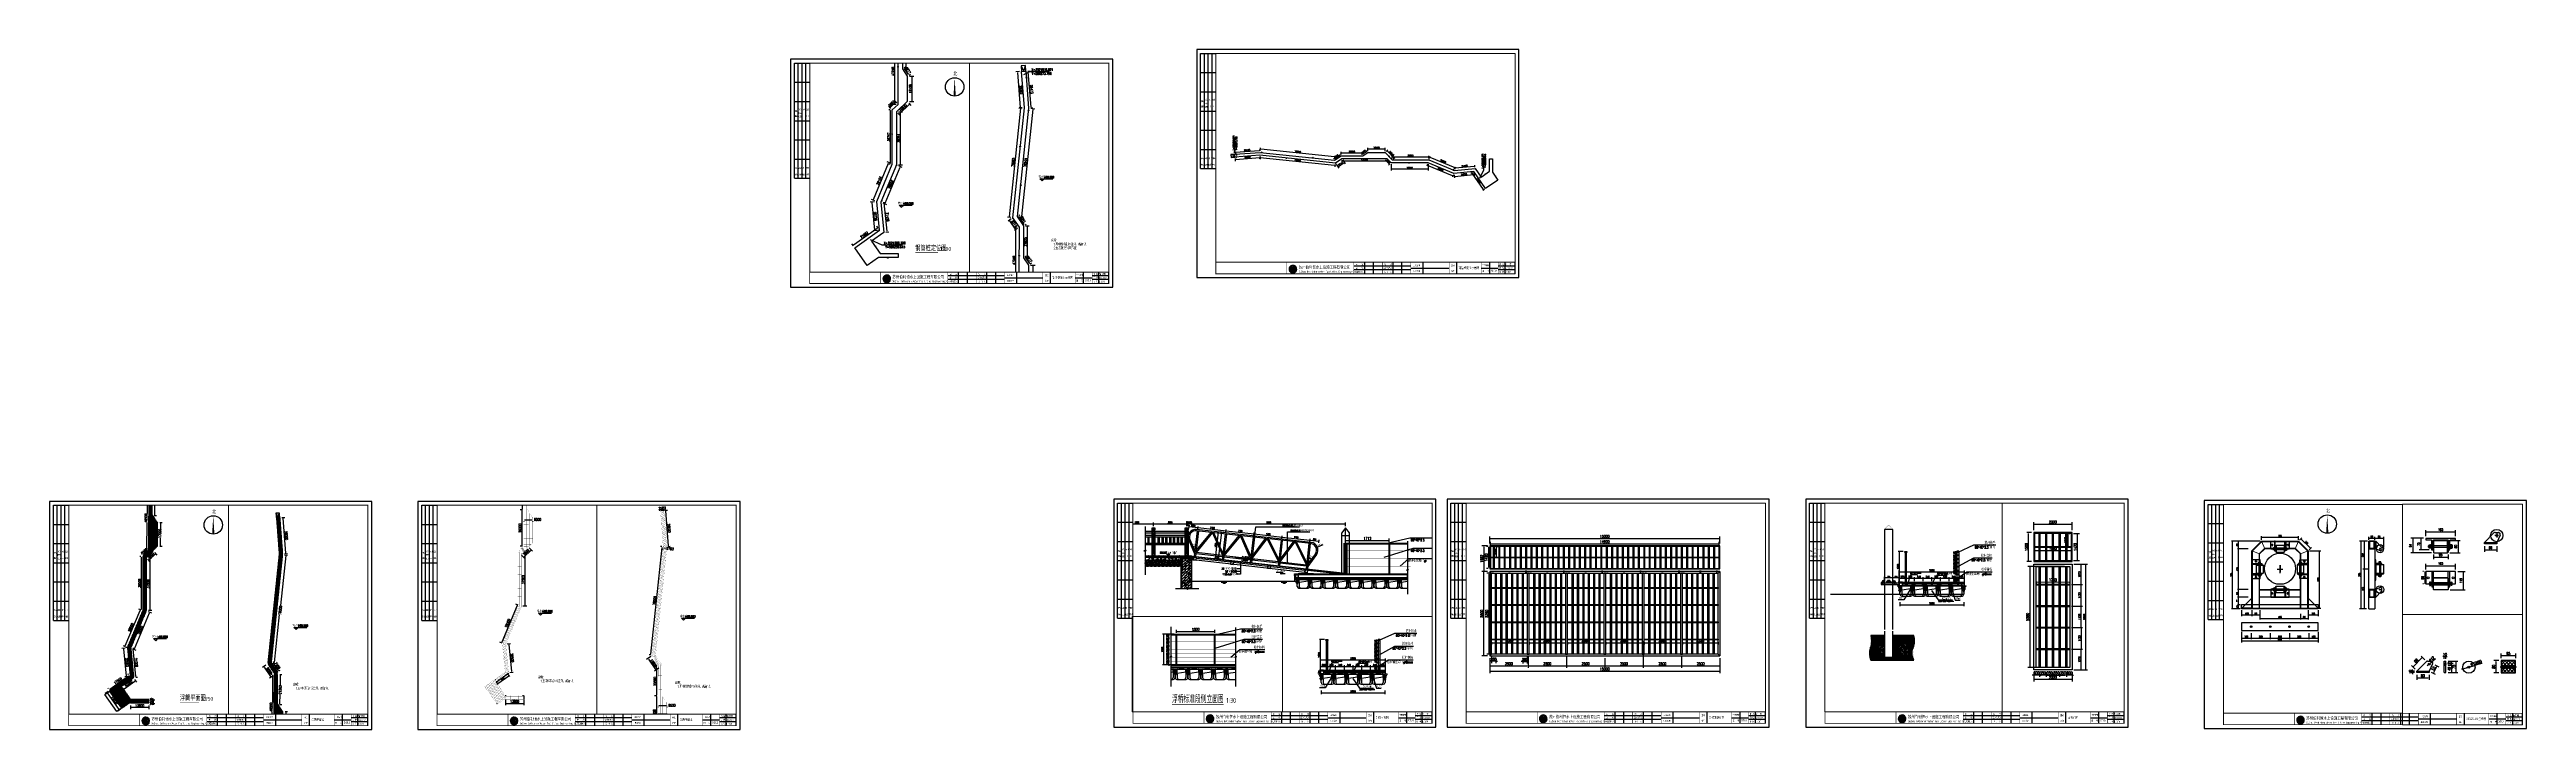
# Paper-space layout 'Layout1' of a CAD drawing. Extents: x -533 to 2695, y 0 to 885.
# The model-space entities are those that its viewports show. They can reach past a viewport. Long polylines and large blocks are cut down to what shows.
import ezdxf

# ---------------------------------------------------------------- set-up
doc = ezdxf.new("R2010")
doc.units = 0
doc.header["$LTSCALE"] = 1000
doc.header["$MEASUREMENT"] = 0
doc.header["$PDMODE"] = 32
for name, pattern in [('ACAD_ISO03W100', [30, 12, -18]), ('CENTER2', [28.575, 19.05, -3.175, 3.175, -3.175]), ('DASH', [0.35, 0.25, -0.1]), ('DASHED', [0.75, 0.5, -0.25]), ('DASHED2', [9.525, 6.35, -3.175])]:
    doc.linetypes.add(name, pattern=pattern)
for name, color, linetype in [('-LS-DETL-BLDG', 5, 'Continuous'), ('-LS-DETL-MATL', 1, 'Continuous'), ('-LS-HATCH', 8, 'Continuous'), ('-园建4', 4, 'Continuous'), ('00-Background line', 1, 'Continuous'), ('00-Blackground line', 1, 'Continuous'), ('00-Face', 2, 'Continuous'), ('00-HATCH(填充)', 250, 'Continuous'), ('00-Hatch1', 8, 'Continuous'), ('00-Paving', 9, 'Continuous'), ('00-Structure', 4, 'Continuous'), ('00-Wall', 4, 'Continuous'), ('01-Paving', 9, 'Continuous'), ('06', 6, 'Continuous'), ('D4-细线', 13, 'Continuous'), ('DIM_COOR', 3, 'Continuous'), ('DIM_ELEV', 3, 'Continuous'), ('DIM_LEAD', 3, 'Continuous'), ('DIM_SYMB', 3, 'Continuous'), ('DOTE', 1, 'Continuous'), ('FT', 5, 'Continuous'), ('hatch', 8, 'Continuous'), ('L-TEXT文字标注', 7, 'Continuous'), ('LM-图案填充', 251, 'Continuous'), ('LM-结构线', 4, 'Continuous'), ('PUB_DIM', 3, 'Continuous'), ('PUB_TEXT', 7, 'Continuous'), ('W-bridge approach引桥', 4, 'Continuous'), ('W-FLOAT_BOWL浮筒', 253, 'Continuous'), ('W-PLASTIC_RAILINGS塑木栏杆', 6, 'Continuous'), ('W-REVETMENT驳岸', 251, 'Continuous'), ('W-STEEL_FRAME钢架', 3, 'Continuous'), ('W-STEEL_KEEL钢龙骨', 5, 'Continuous'), ('W-WOOD_FLOOR木地板', 30, 'Continuous'), ('ZJ', 251, 'Continuous'), ('塑木板', 32, 'Continuous'), ('填充', 8, 'Continuous'), ('护桩器', 154, 'Continuous'), ('桩', 5, 'Continuous'), ('短销钉', 253, 'Continuous'), ('螺栓', 146, 'Continuous')]:
    doc.layers.add(name, color=color, linetype=linetype)
doc.layers.add('伯利恒浮筒', color=5, linetype='Continuous', lineweight=5)
doc.styles.add('-宋体', font='SimSun.ttf', dxfattribs={"width": 0.8})
doc.styles.add('_TCH_DIM', font='SIMPLEX', dxfattribs={"bigfont": 'GBCBIG'})
doc.styles.add('_TCH_DIM_T3', font='SIMPLEX', dxfattribs={"width": 0.705882, "bigfont": 'GBCBIG'})
doc.styles.add('ART-HZTXT', font='hztxt_e.shx', dxfattribs={"width": 0.8, "bigfont": 'HZTXT.shx'})
doc.styles.add('DIM_FONT', font='SIMPLEX', dxfattribs={"width": 0.7, "bigfont": 'GBCBIG'})
doc.styles.get("Standard").update_dxf_attribs({"font": 'gbenor.shx', "bigfont": 'gbcbig.shx'})
doc.styles.add('STANDARD_T3', font='simplex.shx', dxfattribs={"width": 0.7, "bigfont": 'gbcbig.shx'})
doc.styles.add('图框', font='SimSun.ttf')
doc.styles.add('黑体', font='simhei_0.ttf', dxfattribs={"width": 0.8})
doc.dimstyles.new('_TCH_ARCH&&20', dxfattribs={"dimtxt": 59.5, "dimasz": 20, "dimexe": 50, "dimexo": 60, "dimgap": 25.25, "dimtad": 1, "dimdec": 0, "dimzin": 0, "dimdsep": 46, "dimtxsty": '_TCH_DIM_T3', "dimblk": 'ARCHTICK', "dimcen": 0.09, "dimclrt": 7, "dimazin": 2, "dimtfac": 1, "dimtdec": 0, "dimtix": 1, "dimtmove": 2, "dimatfit": 3, "dimfxl": 50, "dimtolj": 1, "dimtzin": 0, "dimarcsym": 0})
doc.dimstyles.new('_TCH_ARCH_M_M', dxfattribs={"dimscale": 0, "dimtxt": 3, "dimasz": 1, "dimexe": 1, "dimexo": 2, "dimgap": 1, "dimtad": 1, "dimdec": 0, "dimrnd": 10, "dimzin": 0, "dimdsep": 46, "dimtxsty": 'ART-HZTXT', "dimblk": 'ARCHTICK', "dimcen": 0.09, "dimdle": 1, "dimclrt": 7, "dimadec": 0, "dimazin": 2, "dimtfac": 1, "dimtdec": 0, "dimtix": 1, "dimtmove": 2, "dimatfit": 3, "dimfxl": 1, "dimtolj": 1, "dimtzin": 0, "dimarcsym": 0})
doc.dimstyles.new('DIMN5', dxfattribs={"dimscale": 0.05, "dimtxt": 300, "dimasz": 100, "dimexe": 250, "dimexo": 300, "dimgap": 150, "dimtad": 1, "dimdec": 0, "dimzin": 0, "dimdsep": 46, "dimtxsty": 'DIM_FONT', "dimblk": 'ARCHTICK', "dimcen": 0.09, "dimclrt": 7, "dimazin": 0, "dimtfac": 1, "dimtdec": 0, "dimtix": 1, "dimtmove": 0, "dimatfit": 3, "dimldrblk": 'ARCHTICK', "dimfxl": 1, "dimtolj": 1, "dimtzin": 0, "dimarcsym": 0})
doc.dimstyles.new('W&&15', dxfattribs={"dimtxt": 52.5, "dimasz": 15, "dimexe": 37.5, "dimexo": 45, "dimgap": 15, "dimtad": 1, "dimdec": 0, "dimzin": 0, "dimdsep": 46, "dimtxsty": 'STANDARD_T3', "dimcen": 0.09, "dimclrd": 1, "dimclre": 1, "dimclrt": 7, "dimazin": 2, "dimtfac": 1, "dimtdec": 0, "dimtix": 1, "dimtmove": 2, "dimatfit": 3, "dimfxl": 100, "dimtolj": 1, "dimtzin": 0, "dimarcsym": 0})
doc.dimstyles.new('W&&20', dxfattribs={"dimtxt": 70, "dimasz": 20, "dimexe": 50, "dimexo": 60, "dimgap": 20, "dimtad": 1, "dimdec": 0, "dimzin": 0, "dimdsep": 46, "dimtxsty": 'STANDARD_T3', "dimcen": 0.09, "dimclrd": 1, "dimclre": 1, "dimclrt": 7, "dimazin": 2, "dimtfac": 1, "dimtdec": 0, "dimtix": 1, "dimtmove": 1, "dimatfit": 3, "dimfxl": 100, "dimtolj": 1, "dimtzin": 0, "dimarcsym": 0})
doc.dimstyles.new('W&&200', dxfattribs={"dimtxt": 700, "dimasz": 200, "dimexe": 500, "dimexo": 600, "dimgap": 200, "dimtad": 1, "dimdec": 0, "dimzin": 0, "dimdsep": 46, "dimtxsty": 'STANDARD_T3', "dimcen": 0.09, "dimclrd": 1, "dimclre": 1, "dimclrt": 7, "dimazin": 2, "dimtfac": 1, "dimtdec": 0, "dimtix": 1, "dimtmove": 2, "dimatfit": 3, "dimfxl": 100, "dimtolj": 1, "dimtzin": 0, "dimarcsym": 0})
doc.dimstyles.new('W&&30', dxfattribs={"dimtxt": 105, "dimasz": 30, "dimexe": 75, "dimexo": 90, "dimgap": 30, "dimtad": 1, "dimdec": 0, "dimzin": 0, "dimdsep": 46, "dimtxsty": 'STANDARD_T3', "dimcen": 0.09, "dimclrd": 1, "dimclre": 1, "dimclrt": 7, "dimazin": 2, "dimtfac": 1, "dimtdec": 0, "dimtix": 1, "dimtmove": 2, "dimatfit": 3, "dimfxl": 100, "dimtolj": 1, "dimtzin": 0, "dimarcsym": 0})
doc.dimstyles.new('W&&40', dxfattribs={"dimtxt": 140, "dimasz": 40, "dimexe": 100, "dimexo": 120, "dimgap": 40, "dimtad": 1, "dimdec": 0, "dimzin": 0, "dimdsep": 46, "dimtxsty": 'STANDARD_T3', "dimcen": 0.09, "dimclrd": 1, "dimclre": 1, "dimclrt": 7, "dimazin": 2, "dimtfac": 1, "dimtdec": 0, "dimtix": 1, "dimtmove": 2, "dimatfit": 3, "dimfxl": 100, "dimtolj": 1, "dimtzin": 0, "dimarcsym": 0})
doc.dimstyles.new('W&&5', dxfattribs={"dimtxt": 17.5, "dimasz": 5, "dimexe": 12.5, "dimexo": 15, "dimgap": 5, "dimtad": 1, "dimdec": 0, "dimzin": 0, "dimdsep": 46, "dimtxsty": 'STANDARD_T3', "dimcen": 0.09, "dimclrd": 1, "dimclre": 1, "dimclrt": 7, "dimazin": 2, "dimtfac": 1, "dimtdec": 0, "dimtix": 1, "dimtmove": 2, "dimatfit": 3, "dimfxl": 100, "dimtolj": 1, "dimtzin": 0, "dimarcsym": 0})
doc.dimstyles.new('W&&50', dxfattribs={"dimtxt": 175, "dimasz": 50, "dimexe": 125, "dimexo": 150, "dimgap": 50, "dimtad": 1, "dimdec": 0, "dimzin": 0, "dimdsep": 46, "dimtxsty": 'STANDARD_T3', "dimcen": 0.09, "dimclrd": 1, "dimclre": 1, "dimclrt": 7, "dimazin": 2, "dimtfac": 1, "dimtdec": 0, "dimtix": 1, "dimtmove": 2, "dimatfit": 3, "dimfxl": 100, "dimtolj": 1, "dimtzin": 0, "dimarcsym": 0})
doc.dimstyles.new('W&&500', dxfattribs={"dimtxt": 1750, "dimasz": 500, "dimexe": 1250, "dimexo": 1500, "dimgap": 500, "dimtad": 1, "dimdec": 0, "dimzin": 0, "dimdsep": 46, "dimtxsty": 'STANDARD_T3', "dimcen": 0.09, "dimclrd": 1, "dimclre": 1, "dimclrt": 7, "dimazin": 2, "dimtfac": 1, "dimtdec": 0, "dimtix": 1, "dimtmove": 2, "dimatfit": 3, "dimfxl": 100, "dimtolj": 1, "dimtzin": 0, "dimarcsym": 0})

# ---------------------------------------------------------------- blocks, each defined once
blk = doc.blocks.new('$TITLEBLK$00000095')
for p, q in [((-150, 20), (-150, 0)), ((-150, 20), (0, 20)), ((-150, 15), (-75, 15)), ((-150, 10), (-75, 10)), ((-150, 5), (-75, 5)), ((-125, 20), (-125, 0)), ((-100, 20), (-100, 0)), ((-75, 20), (-75, 0)), ((-75, 20), (-75, 0)), ((-75, 15), (0, 15)), ((-75, 10), (0, 10)), ((-75, 5), (0, 5)), ((-50, 20), (-50, 0)), ((-25, 20), (-25, 0)), ((0, 20), (0, 0))]:
    blk.add_line(p, q)
at = {"width": 0.8}
for s, p in [('建   筑', (-146.4, 15.6)), ('结   构', (-146.4, 10.9)), ('通   讯', (-146.4, 0.9)), ('电   气', (-146.4, 5.6)), ('给 排 水', (-71, 10.9)), ('暖  通', (-70.3, 15.7)), ('工   艺', (-70.3, 6.1)), ('自   控', (-70.3, 1.2))]:
    blk.add_text(s, height=3.51, dxfattribs=at).set_placement(p)
blk = doc.blocks.new('TK')
blk.add_lwpolyline([(0, 0), (420, 0), (420, 297), (0, 297)], close=True)
at = {"const_width": 1}
blk.add_lwpolyline([(25, 5), (415, 5), (415, 292), (25, 292)], close=True, dxfattribs=at)
at = {"const_width": 0.8}
blk.add_lwpolyline([(415, 20), (25, 20)], dxfattribs=at)
at = {"rotation": 90}
blk.add_blockref('$TITLEBLK$00000095', (25, 292), dxfattribs=at)
blk = doc.blocks.new('$TITLEBLK$00000187')
h = blk.add_hatch(color=140)
h.dxf.hatch_style = 1
h.paths.add_polyline_path([(-294.3, 4.5, 0.294083), (-290.9, 4.5, -0.363756), (-285, 4, 1.450144)])
h.paths.add_polyline_path([(-289.5, 10.8), (-286.2, 5.1, 0.101723), (-288.2, 5.6), (-289.8, 8.7), (-292.5, 4.3, -0.081837), (-293.6, 4.4)], flags=16)
h = blk.add_hatch(color=174)
h.paths.add_polyline_path([(-285.1, 3.8, 0.296692), (-289.1, 4.3, -0.04264), (-291.3, 3.4, -0.209747), (-293.9, 3.6, 0.179915), (-291.3, 1.3, 0.169783), (-289.3, 2, -0.05744), (-287.7, 2.7, -0.214092), (-285.8, 2.7, 0.064571)])
h.paths.add_polyline_path([(-288.7, 3, -0.084014), (-290.9, 2.1, -0.271733), (-293, 2.6, 0.071966), (-291.6, 2.6, 0.098278), (-289.8, 3.2, -0.072406), (-288.5, 3.9, -0.088156), (-287, 4.1, -0.181988), (-285.6, 3.5, 0.206106)], flags=16)
blk.add_hatch(color=174).paths.add_polyline_path([(-286.1, 2.4, 0.189728), (-288.2, 1.8, -0.126537), (-290.5, 1.1, 0.245013)])
for p, q in [((-136, 10), (-210, 10)), ((-136, 5), (-210, 5)), ((-196, 0), (-196, 15)), ((-184.5, 0), (-184.5, 15)), ((-159, 0), (-159, 15)), ((-147.5, 0), (-147.5, 15)), ((-136, 7.5), (-86, 7.5)), ((-120, 0), (-120, 15)), ((-76, 0), (-76, 15)), ((-44, 7.5), (-22, 7.5)), ((-33, 0), (-33, 15)), ((0, 10), (-22, 10)), ((0, 5), (-22, 5)), ((-13, 0), (-13, 15)), ((0, 0), (0, 15))]:
    blk.add_line(p, q)
for points, const_width in [([(-297.5, 0), (-297.5, 15), (0, 15)], 0.8), ([(-210, 0), (-210, 15)], 0.5), ([(-173, 0), (-173, 15)], 0.5), ([(-136, 0), (-136, 15)], 0.5), ([(-86, 0), (-86, 15)], 0.5), ([(-44, 0), (-44, 15)], 0.5), ([(-22, 0), (-22, 15)], 0.5)]:
    blk.add_lwpolyline(points, dxfattribs=dict(const_width=const_width))
for points in [[(-294.3, 4.5, 0.294083), (-290.9, 4.5, -0.363756), (-285, 4, 1.450144)], [(-293.6, 4.4), (-289.5, 10.8), (-286.2, 5.1, 0.101723), (-288.2, 5.6), (-289.8, 8.7), (-292.5, 4.3, -0.081837)]]:
    blk.add_lwpolyline(points, format="xyb", close=True)
for points in [[(-293.9, 3.6, 0.209747), (-291.3, 3.4, 0.04264), (-289.1, 4.3, -0.296692), (-285.1, 3.8)], [(-293, 2.6, 0.071966), (-291.6, 2.6, 0.098278), (-289.8, 3.2, -0.072406), (-288.5, 3.9, -0.088156), (-287, 4.1, -0.181988), (-285.6, 3.5, 0.206106), (-288.7, 3, -0.084014), (-290.9, 2.1, -0.271733), (-293, 2.6)], [(-291.3, 1.3, 0.169783), (-289.3, 2, -0.05744), (-287.7, 2.7, -0.214092), (-285.8, 2.7, -0.214092)], [(-290.5, 1.1, 0.126537), (-288.2, 1.8, -0.189728), (-286.1, 2.4, -0.189728)]]:
    blk.add_lwpolyline(points, format="xyb")
for start, end in [(208.4706, 249.2676), (258.5751, 313.6432), (318.8384, 333.6165)]:
    blk.add_arc((-289.5, 6), 5, start, end)
at = {"style": '图框'}
for s, height, width, p in [('SuZhou Bethlehem Water Facilities Engineering Co.,Ltd ', 2.5, 0.75, (-282.1, 1.6)), ('苏州伯利恒水上设施工程有限公司', 4, 0.8, (-282.1, 6.6)), ('项目负责人', 2, 0.8, (-208.5, 1.4)), ('审    定', 2, 0.8, (-207.5, 11.3)), ('审    核', 2, 0.8, (-207.6, 6.5)), ('设计负责人', 2, 0.8, (-171.6, 6.5)), ('校    对', 2, 0.8, (-170.4, 11.3)), ('设 计 人', 2, 0.8, (-170.3, 1.4)), ('工程名称', 2, 0.8, (-132.8, 9.9)), ('项目名称', 2, 0.8, (-132.8, 2.4)), ('名称', 2, 0.8, (-83.3, 2.5)), ('图纸', 2, 0.8, (-83.3, 9.5)), ('工程编号', 2, 0.8, (-42.8, 10.1)), ('图   号', 2, 0.8, (-42.5, 2.6)), ('比 例', 2, 0.8, (-20.3, 1.4)), ('阶 段', 2, 0.8, (-20.1, 11.3)), ('日 期', 2, 0.8, (-20.3, 6.5))]:
    blk.add_text(s, height=height, dxfattribs=dict(at, width=width)).set_placement(p)
for tag, p in [('项目负责人', (-195.7, 1.1)), ('审定人', (-193.7, 10.9)), ('审核人', (-193.7, 6)), ('设计负责人', (-158.6, 6.2)), ('设计人', (-156.5, 1.2)), ('校对', (-155.5, 10.9))]:
    blk.add_attdef(tag, p, '', height=3)
for tag, p, height, style, width in [('项目名称', (-115.7, 2), 3, '-宋体', 0.8), ('工程名称', (-115.7, 9.5), 3, '-宋体', 0.8), ('图名', (-73.7, 6.2), 3, '-宋体', 0.8), ('图号', (-31.4, 2.5), 3, '_TCH_DIM', 0.7), ('阶段', (-13, 10.8), 2.5, '黑体', 0.8), ('比例', (-13, 1.1), 2.5, '黑体', 0.8), ('日期', (-13, 5.8), 2.5, '黑体', 0.8)]:
    blk.add_attdef(tag, p, '', height=height, dxfattribs=dict(style=style, width=width))
blk = doc.blocks.new('A$C212b26d5')
at = {"layer": '护桩器'}
for p, q in [((243, 285, 0), (243, 354, 0)), ((253, 285, 0), (253, 354, 0)), ((307, 285, 0), (307, 354, 0)), ((317, 285, 0), (317, 354, 0)), ((183, 224, 0), (114, 224, 0)), ((183, 215, 0), (114, 215, 0)), ((179, 227, 0), (156, 227, 0)), ((156, 227, 0), (156, 225, 0)), ((179, 225, 0), (156, 225, 0)), ((157, 216, 0), (157, 225, 0)), ((157, 216, 0), (178, 216, 0)), ((158, 238, 0), (162, 239, 0)), ((159, 239, 0), (158, 238, 0)), ((158, 230, 0), (158, 238, 0)), ((158, 230, 0), (158, 227, 0)), ((158, 230, 0), (159, 230, 0)), ((159, 239, 0), (159, 238, 0)), ((159, 238, 0), (164, 239, 0)), ((164, 239, 0), (159, 239, 0)), ((159, 230, 0), (159, 238, 0)), ((160, 230, 0), (159, 230, 0)), ((167, 230, 0), (160, 230, 0)), ((163, 244, 0), (162, 243, 0)), ((174, 243, 0), (162, 243, 0)), ((162, 233, 0), (162, 243, 0)), ((162, 216, 0), (162, 239, 0)), ((162, 239, 0), (166, 238, 0)), ((163, 238, 0), (162, 239, 0)), ((162, 230, 0), (162, 239, 0)), ((162, 239, 0), (174, 239, 0)), ((162, 227, 0), (162, 230, 0)), ((163, 230, 0), (162, 230, 0)), ((162, 227, 0), (162, 149, 0)), ((162, 225, 0), (162, 227, 0)), ((162, 149, 0), (162, 227, 0)), ((162, 226, 0), (162, 149, 0)), ((162, 225, 0), (162, 216, 0)), ((162, 224, 0), (162, 216, 0)), ((162, 215, 0), (162, 216, 0)), ((174, 206, 0), (162, 206, 0)), ((163, 244, 0), (172, 244, 0)), ((163, 244, 0), (163, 233, 0)), ((163, 239, 0), (163, 216, 0)), ((172, 238, 0), (163, 238, 0)), ((163, 238, 0), (163, 230, 0)), ((163, 230, 0), (172, 230, 0)), ((163, 216, 0), (163, 206, 0)), ((166, 242, 0), (164, 241, 0)), ((164, 241, 0), (164, 239, 0)), ((164, 239, 0), (166, 238, 0)), ((164, 239, 0), (169, 238, 0)), ((173, 239, 0), (164, 239, 0)), ((166, 241, 0), (166, 242, 0)), ((166, 242, 0), (170, 242, 0)), ((167, 240, 0), (166, 241, 0)), ((166, 239, 0), (167, 240, 0)), ((166, 238, 0), (166, 239, 0)), ((166, 238, 0), (171, 239, 0)), ((166, 238, 0), (170, 238, 0)), ((166, 230, 0), (166, 238, 0)), ((167, 227, 0), (167, 230, 0)), ((168, 230, 0), (167, 230, 0)), ((168, 240, 0), (169, 241, 0)), ((169, 239, 0), (168, 240, 0)), ((168, 236, 0), (168, 139, 0)), ((168, 227, 0), (168, 230, 0)), ((168, 230, 0), (168, 230, 0)), ((170, 230, 0), (168, 230, 0)), ((168, 216, 0), (168, 225, 0)), ((168, 224, 0), (168, 216, 0)), ((169, 241, 0), (171, 241, 0)), ((171, 239, 0), (169, 239, 0)), ((169, 238, 0), (173, 239, 0)), ((169, 230, 0), (169, 238, 0)), ((170, 230, 0), (177, 230, 0)), ((171, 241, 0), (171, 240, 0)), ((171, 240, 0), (171, 239, 0)), ((171, 239, 0), (176, 238, 0)), ((172, 244, 0), (174, 243, 0)), ((172, 233, 0), (172, 244, 0)), ((172, 216, 0), (172, 239, 0)), ((172, 238, 0), (174, 239, 0)), ((172, 238, 0), (172, 230, 0)), ((172, 230, 0), (174, 230, 0)), ((172, 206, 0), (172, 216, 0)), ((177, 239, 0), (173, 239, 0)), ((173, 239, 0), (177, 238, 0)), ((174, 233, 0), (174, 243, 0)), ((174, 216, 0), (174, 239, 0)), ((174, 230, 0), (174, 239, 0)), ((174, 227, 0), (174, 230, 0)), ((174, 227, 0), (174, 149, 0)), ((174, 225, 0), (174, 227, 0)), ((174, 149, 0), (174, 227, 0)), ((174, 226, 0), (174, 149, 0)), ((174, 225, 0), (174, 216, 0)), ((174, 215, 0), (174, 216, 0)), ((176, 238, 0), (177, 239, 0)), ((176, 230, 0), (176, 238, 0)), ((177, 238, 0), (177, 239, 0)), ((177, 230, 0), (177, 238, 0)), ((177, 230, 0), (178, 230, 0)), ((177, 230, 0), (177, 230, 0)), ((178, 230, 0), (178, 227, 0)), ((178, 216, 0), (178, 225, 0)), ((179, 225, 0), (179, 227, 0)), ((183, 224, 0), (183, 215, 0)), ((221, 300, 0), (329, 300, 0)), ((224, 305, 0), (225, 306, 0)), ((224, 305, 0), (224, 295, 0)), ((224, 305, 0), (234, 305, 0)), ((224, 295, 0), (225, 294, 0)), ((234, 295, 0), (224, 295, 0)), ((225, 294, 0), (225, 306, 0)), ((234, 306, 0), (225, 306, 0)), ((234, 294, 0), (225, 294, 0)), ((230, 310, 0), (229, 305, 0)), ((229, 309, 0), (230, 310, 0)), ((229, 309, 0), (230, 308, 0)), ((229, 304, 0), (229, 309, 0)), ((230, 308, 0), (229, 304, 0)), ((229, 305, 0), (229, 306, 0)), ((238, 306, 0), (229, 306, 0)), ((229, 306, 0), (229, 294, 0)), ((229, 305, 0), (230, 301, 0)), ((229, 295, 0), (229, 305, 0)), ((229, 305, 0), (237, 305, 0)), ((229, 304, 0), (230, 299, 0)), ((229, 294, 0), (229, 304, 0)), ((230, 301, 0), (229, 296, 0)), ((230, 299, 0), (229, 294, 0)), ((229, 296, 0), (230, 292, 0)), ((229, 295, 0), (229, 294, 0)), ((229, 295, 0), (237, 295, 0)), ((229, 291, 0), (229, 294, 0)), ((229, 294, 0), (230, 290, 0)), ((238, 294, 0), (229, 294, 0)), ((230, 292, 0), (229, 291, 0)), ((230, 290, 0), (229, 291, 0)), ((238, 310, 0), (230, 310, 0)), ((238, 308, 0), (230, 308, 0)), ((238, 301, 0), (230, 301, 0)), ((238, 299, 0), (230, 299, 0)), ((238, 292, 0), (230, 292, 0)), ((238, 290, 0), (230, 290, 0)), ((237, 305, 0), (238, 306, 0)), ((237, 305, 0), (237, 295, 0)), ((237, 295, 0), (238, 294, 0)), ((238, 310, 0), (241, 310, 0)), ((238, 310, 0), (238, 291, 0)), ((238, 310, 0), (238, 308, 0)), ((238, 308, 0), (238, 308, 0)), ((241, 306, 0), (238, 306, 0)), ((241, 294, 0), (238, 294, 0)), ((238, 290, 0), (238, 291, 0)), ((238, 290, 0), (241, 290, 0)), ((238, 290, 0), (238, 290, 0)), ((240, 294, 0), (318, 294, 0)), ((318, 294, 0), (240, 294, 0)), ((241, 288, 0), (241, 312, 0)), ((241, 312, 0), (243, 312, 0)), ((243, 306, 0), (241, 306, 0)), ((243, 294, 0), (241, 294, 0)), ((243, 288, 0), (241, 288, 0)), ((242, 306, 0), (318, 306, 0)), ((242, 294, 0), (318, 294, 0)), ((243, 288, 0), (243, 312, 0)), ((251, 311, 0), (243, 311, 0)), ((243, 306, 0), (252, 306, 0)), ((243, 306, 0), (251, 306, 0)), ((243, 300, 0), (252, 300, 0)), ((251, 300, 0), (243, 300, 0)), ((243, 294, 0), (251, 294, 0)), ((251, 289, 0), (243, 289, 0)), ((243, 285, 0), (253, 285, 0)), ((251, 311, 0), (251, 289, 0)), ((251, 305, 0), (262, 305, 0)), ((262, 295, 0), (251, 295, 0)), ((253, 294, 0), (251, 294, 0)), ((262, 294, 0), (262, 306, 0)), ((317, 285, 0), (307, 285, 0)), ((317, 306, 0), (308, 306, 0)), ((317, 300, 0), (308, 300, 0)), ((310, 294, 0), (308, 294, 0)), ((310, 289, 0), (310, 311, 0)), ((310, 311, 0), (318, 311, 0)), ((310, 306, 0), (318, 306, 0)), ((318, 300, 0), (310, 300, 0)), ((310, 294, 0), (318, 294, 0)), ((320, 294, 0), (310, 294, 0)), ((310, 289, 0), (318, 289, 0)), ((318, 312, 0), (318, 288, 0)), ((318, 312, 0), (320, 312, 0)), ((318, 306, 0), (320, 306, 0)), ((318, 294, 0), (320, 294, 0)), ((320, 288, 0), (318, 288, 0)), ((320, 312, 0), (320, 288, 0)), ((320, 309, 0), (326, 309, 0)), ((320, 301, 0), (320, 309, 0)), ((320, 308, 0), (326, 308, 0)), ((320, 308, 0), (320, 308, 0)), ((326, 301, 0), (320, 301, 0)), ((320, 301, 0), (320, 291, 0)), ((320, 298, 0), (326, 298, 0)), ((320, 292, 0), (320, 292, 0)), ((320, 292, 0), (326, 292, 0)), ((320, 291, 0), (326, 291, 0)), ((327, 309, 0), (326, 309, 0)), ((327, 305, 0), (326, 309, 0)), ((327, 303, 0), (326, 308, 0)), ((326, 308, 0), (327, 308, 0)), ((326, 301, 0), (327, 305, 0)), ((327, 303, 0), (326, 298, 0)), ((327, 296, 0), (326, 301, 0)), ((326, 298, 0), (327, 295, 0)), ((326, 292, 0), (327, 296, 0)), ((326, 291, 0), (327, 295, 0)), ((327, 291, 0), (326, 292, 0)), ((326, 291, 0), (327, 291, 0)), ((327, 308, 0), (327, 309, 0)), ((327, 308, 0), (327, 309, 0)), ((327, 308, 0), (327, 305, 0)), ((327, 305, 0), (327, 296, 0)), ((327, 296, 0), (327, 291, 0)), ((327, 291, 0), (327, 291, 0)), ((377, 224, 0), (377, 215, 0)), ((377, 224, 0), (446, 224, 0)), ((377, 215, 0), (446, 215, 0)), ((381, 227, 0), (404, 227, 0)), ((381, 225, 0), (381, 227, 0)), ((381, 225, 0), (404, 225, 0)), ((382, 230, 0), (382, 227, 0)), ((383, 230, 0), (382, 230, 0)), ((382, 216, 0), (382, 225, 0)), ((403, 216, 0), (382, 216, 0)), ((384, 238, 0), (383, 239, 0)), ((383, 238, 0), (383, 239, 0)), ((383, 239, 0), (387, 239, 0)), ((387, 239, 0), (383, 238, 0)), ((383, 230, 0), (383, 238, 0)), ((390, 230, 0), (383, 230, 0)), ((383, 230, 0), (383, 230, 0)), ((389, 239, 0), (384, 238, 0)), ((384, 230, 0), (384, 238, 0)), ((388, 244, 0), (386, 243, 0)), ((386, 243, 0), (398, 243, 0)), ((386, 233, 0), (386, 243, 0)), ((386, 216, 0), (386, 239, 0)), ((388, 238, 0), (386, 239, 0)), ((386, 230, 0), (386, 239, 0)), ((398, 239, 0), (386, 239, 0)), ((386, 227, 0), (386, 230, 0)), ((388, 230, 0), (386, 230, 0)), ((386, 227, 0), (386, 149, 0)), ((386, 225, 0), (386, 227, 0)), ((386, 149, 0), (386, 227, 0)), ((386, 226, 0), (386, 149, 0)), ((386, 225, 0), (386, 216, 0)), ((386, 215, 0), (386, 216, 0)), ((386, 206, 0), (398, 206, 0)), ((391, 238, 0), (387, 239, 0)), ((387, 239, 0), (396, 239, 0)), ((397, 244, 0), (388, 244, 0)), ((388, 233, 0), (388, 244, 0)), ((388, 216, 0), (388, 239, 0)), ((388, 238, 0), (397, 238, 0)), ((388, 238, 0), (388, 230, 0)), ((397, 230, 0), (388, 230, 0)), ((388, 206, 0), (388, 216, 0)), ((391, 241, 0), (389, 241, 0)), ((389, 241, 0), (389, 240, 0)), ((389, 240, 0), (389, 239, 0)), ((389, 239, 0), (391, 239, 0)), ((394, 238, 0), (389, 239, 0)), ((394, 242, 0), (390, 242, 0)), ((394, 238, 0), (390, 238, 0)), ((390, 230, 0), (392, 230, 0)), ((392, 240, 0), (391, 241, 0)), ((391, 239, 0), (392, 240, 0)), ((396, 239, 0), (391, 238, 0)), ((391, 230, 0), (391, 238, 0)), ((392, 236, 0), (392, 139, 0)), ((392, 227, 0), (392, 230, 0)), ((392, 230, 0), (392, 230, 0)), ((392, 230, 0), (393, 230, 0)), ((392, 216, 0), (392, 225, 0)), ((392, 224, 0), (392, 216, 0)), ((393, 240, 0), (394, 241, 0)), ((394, 239, 0), (393, 240, 0)), ((393, 227, 0), (393, 230, 0)), ((393, 230, 0), (400, 230, 0)), ((394, 241, 0), (394, 242, 0)), ((394, 242, 0), (396, 241, 0)), ((396, 239, 0), (394, 238, 0)), ((394, 238, 0), (394, 239, 0)), ((398, 239, 0), (394, 238, 0)), ((394, 230, 0), (394, 238, 0)), ((396, 241, 0), (396, 239, 0)), ((401, 238, 0), (396, 239, 0)), ((396, 239, 0), (401, 239, 0)), ((397, 244, 0), (398, 243, 0)), ((397, 244, 0), (397, 233, 0)), ((397, 239, 0), (397, 216, 0)), ((397, 238, 0), (398, 239, 0)), ((397, 238, 0), (397, 230, 0)), ((397, 230, 0), (398, 230, 0)), ((397, 216, 0), (397, 206, 0)), ((398, 233, 0), (398, 243, 0)), ((398, 216, 0), (398, 239, 0)), ((402, 238, 0), (398, 239, 0)), ((398, 230, 0), (398, 239, 0)), ((398, 227, 0), (398, 230, 0)), ((398, 227, 0), (398, 149, 0)), ((398, 225, 0), (398, 227, 0)), ((398, 149, 0), (398, 227, 0)), ((398, 226, 0), (398, 149, 0)), ((398, 225, 0), (398, 216, 0)), ((398, 224, 0), (398, 216, 0)), ((398, 215, 0), (398, 216, 0)), ((400, 230, 0), (401, 230, 0)), ((401, 239, 0), (401, 238, 0)), ((401, 239, 0), (402, 238, 0)), ((401, 230, 0), (401, 238, 0)), ((402, 230, 0), (401, 230, 0)), ((402, 230, 0), (402, 238, 0)), ((402, 230, 0), (402, 227, 0)), ((403, 216, 0), (403, 225, 0)), ((404, 227, 0), (404, 225, 0)), ((0, 60, 0), (560, 60, 0)), ((101, 150, 0), (9, 60, 0)), ((60, 0, 0), (500, 0, 0)), ((183, 161, 0), (114, 161, 0)), ((183, 151, 0), (114, 151, 0)), ((156, 150, 0), (179, 150, 0)), ((156, 150, 0), (156, 148, 0)), ((156, 148, 0), (179, 148, 0)), ((178, 158, 0), (157, 158, 0)), ((157, 158, 0), (157, 150, 0)), ((158, 147, 0), (158, 141, 0)), ((166, 147, 0), (158, 147, 0)), ((159, 140, 0), (158, 141, 0)), ((162, 140, 0), (158, 141, 0)), ((160, 141, 0), (159, 140, 0)), ((159, 140, 0), (162, 140, 0)), ((159, 140, 0), (159, 140, 0)), ((159, 140, 0), (159, 140, 0)), ((160, 147, 0), (160, 148, 0)), ((160, 147, 0), (160, 141, 0)), ((164, 140, 0), (160, 141, 0)), ((162, 158, 0), (162, 160, 0)), ((162, 151, 0), (162, 159, 0)), ((162, 158, 0), (162, 150, 0)), ((162, 148, 0), (162, 158, 0)), ((162, 150, 0), (162, 148, 0)), ((166, 141, 0), (162, 140, 0)), ((162, 140, 0), (171, 140, 0)), ((164, 140, 0), (169, 141, 0)), ((166, 141, 0), (166, 147, 0)), ((166, 147, 0), (177, 147, 0)), ((171, 140, 0), (166, 141, 0)), ((168, 151, 0), (168, 159, 0)), ((168, 150, 0), (168, 158, 0)), ((169, 147, 0), (169, 141, 0)), ((169, 141, 0), (173, 140, 0)), ((176, 141, 0), (171, 140, 0)), ((171, 140, 0), (176, 140, 0)), ((177, 141, 0), (173, 140, 0)), ((174, 158, 0), (174, 160, 0)), ((174, 158, 0), (174, 150, 0)), ((174, 148, 0), (174, 158, 0)), ((174, 150, 0), (174, 148, 0)), ((176, 147, 0), (176, 148, 0)), ((176, 147, 0), (176, 141, 0)), ((176, 140, 0), (176, 141, 0)), ((177, 141, 0), (176, 140, 0)), ((176, 140, 0), (176, 141, 0)), ((177, 147, 0), (177, 141, 0)), ((178, 158, 0), (178, 150, 0)), ((179, 148, 0), (179, 150, 0)), ((183, 151, 0), (183, 161, 0)), ((221, 75, 0), (329, 75, 0)), ((224, 80, 0), (225, 81, 0)), ((224, 70, 0), (224, 80, 0)), ((234, 80, 0), (224, 80, 0)), ((224, 70, 0), (225, 70, 0)), ((224, 70, 0), (234, 70, 0)), ((225, 81, 0), (225, 70, 0)), ((234, 81, 0), (225, 81, 0)), ((234, 70, 0), (225, 70, 0)), ((230, 85, 0), (229, 84, 0)), ((229, 81, 0), (230, 85, 0)), ((229, 79, 0), (230, 84, 0)), ((230, 84, 0), (229, 84, 0)), ((229, 84, 0), (229, 81, 0)), ((230, 76, 0), (229, 81, 0)), ((229, 81, 0), (229, 72, 0)), ((229, 80, 0), (229, 81, 0)), ((238, 81, 0), (229, 81, 0)), ((229, 70, 0), (229, 81, 0)), ((229, 80, 0), (229, 70, 0)), ((229, 80, 0), (237, 80, 0)), ((230, 74, 0), (229, 79, 0)), ((229, 72, 0), (230, 76, 0)), ((229, 70, 0), (230, 74, 0)), ((230, 67, 0), (229, 72, 0)), ((229, 72, 0), (229, 66, 0)), ((230, 66, 0), (229, 70, 0)), ((229, 70, 0), (229, 70, 0)), ((229, 70, 0), (237, 70, 0)), ((238, 70, 0), (229, 70, 0)), ((229, 66, 0), (230, 67, 0)), ((229, 66, 0), (230, 66, 0)), ((238, 85, 0), (230, 85, 0)), ((238, 84, 0), (230, 84, 0)), ((238, 76, 0), (230, 76, 0)), ((238, 74, 0), (230, 74, 0)), ((238, 67, 0), (230, 67, 0)), ((238, 66, 0), (230, 66, 0)), ((237, 80, 0), (238, 81, 0)), ((237, 70, 0), (237, 80, 0)), ((237, 70, 0), (238, 70, 0)), ((238, 85, 0), (241, 85, 0)), ((238, 85, 0), (238, 85, 0)), ((238, 85, 0), (238, 84, 0)), ((238, 65, 0), (238, 84, 0)), ((241, 81, 0), (238, 81, 0)), ((241, 69, 0), (238, 69, 0)), ((238, 68, 0), (238, 67, 0)), ((238, 65, 0), (238, 67, 0)), ((238, 65, 0), (241, 65, 0)), ((240, 81, 0), (318, 81, 0)), ((318, 81, 0), (240, 81, 0)), ((241, 87, 0), (241, 64, 0)), ((243, 87, 0), (241, 87, 0)), ((243, 82, 0), (241, 82, 0)), ((243, 69, 0), (241, 69, 0)), ((241, 64, 0), (243, 64, 0)), ((242, 81, 0), (318, 81, 0)), ((242, 69, 0), (318, 69, 0)), ((243, 90, 0), (253, 90, 0)), ((243, 90, 0), (243, 21, 0)), ((243, 87, 0), (243, 64, 0)), ((251, 86, 0), (243, 86, 0)), ((243, 81, 0), (251, 81, 0)), ((243, 75, 0), (252, 75, 0)), ((251, 75, 0), (243, 75, 0)), ((243, 69, 0), (252, 69, 0)), ((243, 69, 0), (251, 69, 0)), ((251, 64, 0), (243, 64, 0)), ((251, 64, 0), (251, 86, 0)), ((253, 81, 0), (251, 81, 0)), ((262, 80, 0), (251, 80, 0)), ((251, 70, 0), (262, 70, 0)), ((253, 90, 0), (253, 21, 0)), ((262, 81, 0), (262, 70, 0)), ((317, 90, 0), (307, 90, 0)), ((307, 90, 0), (307, 21, 0)), ((310, 81, 0), (308, 81, 0)), ((317, 75, 0), (308, 75, 0)), ((317, 69, 0), (308, 69, 0)), ((310, 86, 0), (310, 64, 0)), ((310, 86, 0), (318, 86, 0)), ((310, 81, 0), (318, 81, 0)), ((320, 81, 0), (310, 81, 0)), ((318, 75, 0), (310, 75, 0)), ((310, 69, 0), (318, 69, 0)), ((310, 64, 0), (318, 64, 0)), ((317, 90, 0), (317, 21, 0)), ((318, 64, 0), (318, 87, 0)), ((320, 87, 0), (318, 87, 0)), ((318, 82, 0), (320, 82, 0)), ((318, 69, 0), (320, 69, 0)), ((318, 64, 0), (320, 64, 0)), ((320, 64, 0), (320, 87, 0)), ((320, 74, 0), (320, 84, 0)), ((320, 84, 0), (320, 84, 0)), ((320, 84, 0), (326, 84, 0)), ((320, 83, 0), (326, 83, 0)), ((320, 77, 0), (326, 77, 0)), ((326, 74, 0), (320, 74, 0)), ((320, 74, 0), (320, 66, 0)), ((320, 67, 0), (326, 67, 0)), ((320, 67, 0), (320, 67, 0)), ((320, 66, 0), (326, 66, 0)), ((327, 84, 0), (326, 83, 0)), ((326, 84, 0), (327, 84, 0)), ((326, 84, 0), (327, 80, 0)), ((326, 83, 0), (327, 79, 0)), ((326, 77, 0), (327, 80, 0)), ((327, 79, 0), (326, 74, 0)), ((327, 72, 0), (326, 77, 0)), ((326, 74, 0), (327, 70, 0)), ((327, 72, 0), (326, 67, 0)), ((327, 70, 0), (326, 66, 0)), ((326, 67, 0), (327, 67, 0)), ((327, 66, 0), (326, 66, 0)), ((327, 79, 0), (327, 84, 0)), ((327, 84, 0), (327, 84, 0)), ((327, 70, 0), (327, 79, 0)), ((327, 67, 0), (327, 70, 0)), ((327, 67, 0), (327, 66, 0)), ((327, 67, 0), (327, 66, 0)), ((377, 151, 0), (377, 161, 0)), ((377, 161, 0), (446, 161, 0)), ((377, 151, 0), (446, 151, 0)), ((404, 150, 0), (381, 150, 0)), ((381, 148, 0), (381, 150, 0)), ((404, 148, 0), (381, 148, 0)), ((382, 158, 0), (403, 158, 0)), ((382, 158, 0), (382, 150, 0)), ((394, 147, 0), (383, 147, 0)), ((383, 147, 0), (383, 141, 0)), ((383, 141, 0), (384, 140, 0)), ((383, 141, 0), (387, 140, 0)), ((384, 147, 0), (384, 148, 0)), ((384, 147, 0), (384, 141, 0)), ((384, 140, 0), (384, 141, 0)), ((384, 141, 0), (389, 140, 0)), ((384, 140, 0), (384, 141, 0)), ((389, 140, 0), (384, 140, 0)), ((386, 158, 0), (386, 160, 0)), ((386, 158, 0), (386, 150, 0)), ((386, 148, 0), (386, 158, 0)), ((386, 150, 0), (386, 148, 0)), ((391, 141, 0), (387, 140, 0)), ((389, 140, 0), (394, 141, 0)), ((398, 140, 0), (389, 140, 0)), ((391, 147, 0), (391, 141, 0)), ((396, 140, 0), (391, 141, 0)), ((392, 151, 0), (392, 159, 0)), ((392, 150, 0), (392, 158, 0)), ((394, 141, 0), (394, 147, 0)), ((394, 147, 0), (402, 147, 0)), ((394, 141, 0), (398, 140, 0)), ((396, 140, 0), (400, 141, 0)), ((398, 158, 0), (398, 160, 0)), ((398, 151, 0), (398, 159, 0)), ((398, 158, 0), (398, 150, 0)), ((398, 148, 0), (398, 158, 0)), ((398, 150, 0), (398, 148, 0)), ((398, 140, 0), (402, 141, 0)), ((401, 140, 0), (398, 140, 0)), ((400, 147, 0), (400, 148, 0)), ((400, 147, 0), (400, 141, 0)), ((400, 141, 0), (401, 140, 0)), ((401, 140, 0), (402, 141, 0)), ((401, 140, 0), (401, 140, 0)), ((401, 140, 0), (401, 140, 0)), ((402, 147, 0), (402, 141, 0)), ((403, 158, 0), (403, 150, 0)), ((404, 150, 0), (404, 148, 0)), ((459, 150, 0), (551, 60, 0))]:
    blk.add_line(p, q, dxfattribs=at)
at = {"layer": '护桩器', "elevation": 0}
for points in [[(460, 60), (100, 60), (100, 360), (460, 360)], [(255, 275), (255, 325), (305, 325), (305, 275)], [(193, 213), (143, 213), (143, 163), (193, 163)], [(400, 60), (160, 60), (160, 300), (400, 300)], [(367, 213), (417, 213), (417, 163), (367, 163)], [(0, 60), (560, 60), (560, 0), (0, 0)], [(255, 100), (255, 50), (305, 50), (305, 100)]]:
    blk.add_lwpolyline(points, close=True, dxfattribs=at)
at = {"layer": '护桩器'}
blk.add_circle((280, 188, 0), 82.5, dxfattribs=at)
blk = doc.blocks.new('*D322')
at = {"color": 1, "lineweight": -2, "transparency": 16777216}
for p, q in [((2518717, -2362022), (2517569, -2360386)), ((2500964, -2373563), (2517878, -2361696)), ((2500985, -2374463), (2499837, -2372827))]:
    blk.add_line(p, q, dxfattribs=at)
at = {"color": 1, "transparency": 16777216}
for points in [[(2517830, -2361628), (2517926, -2361764), (2518287, -2361409)], [(2500916, -2373495), (2501012, -2373632), (2500555, -2373850)]]:
    blk.add_solid(points, dxfattribs=at)
at = {"layer": 'Defpoints', "color": 0, "transparency": 16777216}
for p in [(2518287, -2361409), (2519579, -2363250), (2501846, -2375691)]:
    blk.add_point(p, dxfattribs=at)
at = {"color": 7, "transparency": 16777216, "insert": (2508631, -2366504), "char_height": 1750, "attachment_point": 5, "rotation": 35.0541, "style": 'STANDARD_T3'}
blk.add_mtext('\\A1;21662', dxfattribs=at)
blk = doc.blocks.new('*D323')
at = {"color": 1, "lineweight": -2, "transparency": 16777216}
for p, q in [((2522168, -2343239), (2524242, -2343039)), ((2525007, -2363980), (2523046, -2343657)), ((2524226, -2364558), (2526300, -2364357))]:
    blk.add_line(p, q, dxfattribs=at)
at = {"color": 1, "transparency": 16777216}
for points in [[(2523129, -2343649), (2522963, -2343665), (2522998, -2343159)], [(2525090, -2363972), (2524925, -2363988), (2525055, -2364477)]]:
    blk.add_solid(points, dxfattribs=at)
at = {"layer": 'Defpoints', "color": 0, "transparency": 16777216}
for p in [(2522998, -2343159), (2520675, -2343383), (2522733, -2364702)]:
    blk.add_point(p, dxfattribs=at)
at = {"color": 7, "transparency": 16777216, "insert": (2525395, -2353686), "char_height": 1750, "attachment_point": 5, "rotation": 275.5136, "style": 'STANDARD_T3'}
blk.add_mtext('\\A1;21418', dxfattribs=at)
blk = doc.blocks.new('*D324')
at = {"color": 1, "lineweight": -2, "transparency": 16777216}
for p, q in [((2537260, -2246835), (2538244, -2246175)), ((2540424, -2251669), (2537484, -2247287)), ((2540758, -2252048), (2541741, -2251388))]:
    blk.add_line(p, q, dxfattribs=at)
at = {"color": 1, "transparency": 16777216}
for points in [[(2537553, -2247241), (2537415, -2247333), (2537205, -2246872)], [(2540493, -2251623), (2540355, -2251716), (2540703, -2252084)]]:
    blk.add_solid(points, dxfattribs=at)
at = {"layer": 'Defpoints', "color": 0, "transparency": 16777216}
for p in [(2537205, -2246872), (2536015, -2247671), (2539512, -2252883)]:
    blk.add_point(p, dxfattribs=at)
at = {"color": 7, "transparency": 16777216, "insert": (2540096, -2248712), "char_height": 1750, "attachment_point": 5, "rotation": 303.858, "style": 'STANDARD_T3'}
blk.add_mtext('\\A1;6277', dxfattribs=at)
blk = doc.blocks.new('*D325')
at = {"color": 1, "lineweight": -2, "transparency": 16777216}
for p, q in [((2516094, -2342764), (2513008, -2343062)), ((2516195, -2363074), (2514300, -2343440)), ((2518086, -2363394), (2514999, -2363692))]:
    blk.add_line(p, q, dxfattribs=at)
at = {"color": 1, "transparency": 16777216}
for points in [[(2514383, -2343432), (2514217, -2343448), (2514252, -2342942)], [(2516278, -2363066), (2516112, -2363082), (2516243, -2363572)]]:
    blk.add_solid(points, dxfattribs=at)
at = {"layer": 'Defpoints', "color": 0, "transparency": 16777216}
for p in [(2517587, -2342620), (2514252, -2342942), (2519579, -2363250)]:
    blk.add_point(p, dxfattribs=at)
at = {"color": 7, "transparency": 16777216, "insert": (2516616, -2353125), "char_height": 1750, "attachment_point": 5, "rotation": 275.5136, "style": 'STANDARD_T3'}
blk.add_mtext('\\A1;20726', dxfattribs=at)
blk = doc.blocks.new('*D326')
at = {"color": 1, "lineweight": -2, "transparency": 16777216}
for p, q in [((2527392, -2315176), (2525099, -2314222)), ((2515257, -2341108), (2526061, -2315164)), ((2516203, -2342043), (2513911, -2341089))]:
    blk.add_line(p, q, dxfattribs=at)
at = {"color": 1, "transparency": 16777216}
for points in [[(2525984, -2315132), (2526138, -2315196), (2526253, -2314702)], [(2515180, -2341076), (2515334, -2341140), (2515065, -2341569)]]:
    blk.add_solid(points, dxfattribs=at)
at = {"layer": 'Defpoints', "color": 0, "transparency": 16777216}
for p in [(2526253, -2314702), (2528776, -2315753), (2517587, -2342620)]:
    blk.add_point(p, dxfattribs=at)
at = {"color": 7, "transparency": 16777216, "insert": (2519390, -2327607), "char_height": 1750, "attachment_point": 5, "rotation": 67.3907, "style": 'STANDARD_T3'}
blk.add_mtext('\\A1;29104', dxfattribs=at)
blk = doc.blocks.new('*D327')
at = {"color": 1, "lineweight": -2, "transparency": 16777216}
for p, q in [((2533161, -2316929), (2535677, -2317977)), ((2523584, -2343762), (2534330, -2317958)), ((2522030, -2343656), (2524546, -2344704))]:
    blk.add_line(p, q, dxfattribs=at)
at = {"color": 1, "transparency": 16777216}
for points in [[(2534254, -2317926), (2534407, -2317990), (2534523, -2317496)], [(2523507, -2343730), (2523661, -2343794), (2523392, -2344224)]]:
    blk.add_solid(points, dxfattribs=at)
at = {"layer": 'Defpoints', "color": 0, "transparency": 16777216}
for p in [(2531776, -2316353), (2534523, -2317496), (2520646, -2343080)]:
    blk.add_point(p, dxfattribs=at)
at = {"color": 7, "transparency": 16777216, "insert": (2527688, -2330331), "char_height": 1750, "attachment_point": 5, "rotation": 67.3907, "style": 'STANDARD_T3'}
blk.add_mtext('\\A1;28952', dxfattribs=at)
blk = doc.blocks.new('*D328')
at = {"color": 1, "lineweight": -2, "transparency": 16777216}
for p, q in [((2533278, -2278302), (2535968, -2278302)), ((2534716, -2315853), (2534718, -2278802)), ((2533276, -2316353), (2535966, -2316353))]:
    blk.add_line(p, q, dxfattribs=at)
at = {"color": 1, "transparency": 16777216}
for points in [[(2534635, -2278802), (2534801, -2278802), (2534718, -2278302)], [(2534633, -2315853), (2534800, -2315853), (2534716, -2316353)]]:
    blk.add_solid(points, dxfattribs=at)
at = {"layer": 'Defpoints', "color": 0, "transparency": 16777216}
for p in [(2531778, -2278302), (2534718, -2278302), (2531776, -2316353)]:
    blk.add_point(p, dxfattribs=at)
at = {"color": 7, "transparency": 16777216, "insert": (2533342, -2297327), "char_height": 1750, "attachment_point": 5, "rotation": 89.9975, "style": 'STANDARD_T3'}
blk.add_mtext('\\A1;38051', dxfattribs=at)
blk = doc.blocks.new('*D329')
at = {"color": 1, "lineweight": -2, "transparency": 16777216}
for p, q in [((2527278, -2277006), (2526226, -2277006)), ((2527474, -2315253), (2527476, -2277506)), ((2527276, -2315753), (2526224, -2315753))]:
    blk.add_line(p, q, dxfattribs=at)
at = {"color": 1, "transparency": 16777216}
for points in [[(2527393, -2277506), (2527559, -2277506), (2527476, -2277006)], [(2527391, -2315253), (2527558, -2315253), (2527474, -2315753)]]:
    blk.add_solid(points, dxfattribs=at)
at = {"layer": 'Defpoints', "color": 0, "transparency": 16777216}
for p in [(2527476, -2277006), (2528778, -2277006), (2528776, -2315753)]:
    blk.add_point(p, dxfattribs=at)
at = {"color": 7, "transparency": 16777216, "insert": (2526100, -2296379), "char_height": 1750, "attachment_point": 5, "rotation": 89.9975, "style": 'STANDARD_T3'}
blk.add_mtext('\\A1;38747', dxfattribs=at)
blk = doc.blocks.new('*D330')
at = {"color": 1, "lineweight": -2, "transparency": 16777216}
for p, q in [((2540536, -2272068), (2542123, -2273743)), ((2533900, -2279814), (2540900, -2273179)), ((2532810, -2279391), (2534397, -2281065))]:
    blk.add_line(p, q, dxfattribs=at)
at = {"color": 1, "transparency": 16777216}
for points in [[(2540843, -2273119), (2540958, -2273240), (2541263, -2272835)], [(2533843, -2279754), (2533958, -2279875), (2533537, -2280158)]]:
    blk.add_solid(points, dxfattribs=at)
at = {"layer": 'Defpoints', "color": 0, "transparency": 16777216}
for p in [(2539504, -2270979), (2541263, -2272835), (2531778, -2278302)]:
    blk.add_point(p, dxfattribs=at)
at = {"color": 7, "transparency": 16777216, "insert": (2536455, -2275499), "char_height": 1750, "attachment_point": 5, "rotation": 43.4653, "style": 'STANDARD_T3'}
blk.add_mtext('\\A1;10645', dxfattribs=at)
blk = doc.blocks.new('*D331')
at = {"color": 1, "lineweight": -2, "transparency": 16777216}
for p, q in [((2531974, -2271938), (2530571, -2270448)), ((2527568, -2274991), (2531064, -2271701)), ((2527750, -2275913), (2526347, -2274423))]:
    blk.add_line(p, q, dxfattribs=at)
at = {"color": 1, "transparency": 16777216}
for points in [[(2531007, -2271640), (2531121, -2271761), (2531428, -2271358)], [(2527511, -2274930), (2527625, -2275052), (2527204, -2275334)]]:
    blk.add_solid(points, dxfattribs=at)
at = {"layer": 'Defpoints', "color": 0, "transparency": 16777216}
for p in [(2531428, -2271358), (2533002, -2273030), (2528778, -2277006)]:
    blk.add_point(p, dxfattribs=at)
at = {"color": 7, "transparency": 16777216, "insert": (2528374, -2272344), "char_height": 1750, "attachment_point": 5, "rotation": 43.2668, "style": 'STANDARD_T3'}
blk.add_mtext('\\A1;5801', dxfattribs=at)
blk = doc.blocks.new('*D332')
at = {"color": 1, "lineweight": -2, "transparency": 16777216}
for p, q in [((2541004, -2252871), (2544289, -2252871)), ((2543039, -2270479), (2543039, -2253371)), ((2541004, -2270979), (2544289, -2270979))]:
    blk.add_line(p, q, dxfattribs=at)
at = {"color": 1, "transparency": 16777216}
for points in [[(2542955, -2253371), (2543122, -2253371), (2543039, -2252871)], [(2542955, -2270479), (2543122, -2270479), (2543039, -2270979)]]:
    blk.add_solid(points, dxfattribs=at)
at = {"layer": 'Defpoints', "color": 0, "transparency": 16777216}
for p in [(2539504, -2252871), (2543039, -2252871), (2539504, -2270979)]:
    blk.add_point(p, dxfattribs=at)
at = {"color": 7, "transparency": 16777216, "insert": (2541664, -2261925), "char_height": 1750, "attachment_point": 5, "rotation": 90, "style": 'STANDARD_T3'}
blk.add_mtext('\\A1;18108', dxfattribs=at)
blk = doc.blocks.new('*D333')
at = {"color": 1, "lineweight": -2, "transparency": 16777216}
for p, q in [((2531526, -2225781), (2529366, -2225780)), ((2530592, -2272529), (2530616, -2226280)), ((2531502, -2273029), (2529342, -2273028))]:
    blk.add_line(p, q, dxfattribs=at)
at = {"color": 1, "transparency": 16777216}
for points in [[(2530532, -2226280), (2530699, -2226280), (2530616, -2225780)], [(2530509, -2272529), (2530675, -2272529), (2530592, -2273029)]]:
    blk.add_solid(points, dxfattribs=at)
at = {"layer": 'Defpoints', "color": 0, "transparency": 16777216}
for p in [(2530616, -2225780), (2533026, -2225781), (2533002, -2273030)]:
    blk.add_point(p, dxfattribs=at)
at = {"color": 7, "transparency": 16777216, "insert": (2529229, -2249404), "char_height": 1750, "attachment_point": 5, "rotation": 89.9705, "style": 'STANDARD_T3'}
blk.add_mtext('\\A1;47248', dxfattribs=at)
blk = doc.blocks.new('*D334')
at = {"color": 1, "lineweight": -2, "transparency": 16777216}
for p, q in [((2537515, -2224846), (2540067, -2224846)), ((2538817, -2247171), (2538817, -2225346)), ((2537515, -2247671), (2540067, -2247671))]:
    blk.add_line(p, q, dxfattribs=at)
at = {"color": 1, "transparency": 16777216}
for points in [[(2538734, -2225346), (2538900, -2225346), (2538817, -2224846)], [(2538734, -2247171), (2538900, -2247171), (2538817, -2247671)]]:
    blk.add_solid(points, dxfattribs=at)
at = {"layer": 'Defpoints', "color": 0, "transparency": 16777216}
for p in [(2536015, -2224846), (2538817, -2224846), (2536015, -2247671)]:
    blk.add_point(p, dxfattribs=at)
at = {"color": 7, "transparency": 16777216, "insert": (2537442, -2236258), "char_height": 1750, "attachment_point": 5, "rotation": 90, "style": 'STANDARD_T3'}
blk.add_mtext('\\A1;22825', dxfattribs=at)
blk = doc.blocks.new('*D335')
at = {"color": 1, "lineweight": -2, "transparency": 16777216}
for p, q in [((2532765, -2217362), (2533356, -2216962)), ((2536545, -2223909), (2532601, -2218076)), ((2537269, -2224023), (2537860, -2223623))]:
    blk.add_line(p, q, dxfattribs=at)
at = {"color": 1, "transparency": 16777216}
for points in [[(2532670, -2218030), (2532532, -2218123), (2532321, -2217662)], [(2536614, -2223862), (2536476, -2223956), (2536825, -2224323)]]:
    blk.add_solid(points, dxfattribs=at)
at = {"layer": 'Defpoints', "color": 0, "transparency": 16777216}
for p in [(2532321, -2217662), (2531522, -2218202), (2536027, -2224863)]:
    blk.add_point(p, dxfattribs=at)
at = {"color": 7, "transparency": 16777216, "insert": (2535712, -2220222), "char_height": 1750, "attachment_point": 5, "rotation": 304.0678, "style": 'STANDARD_T3'}
blk.add_mtext('\\A1;8041', dxfattribs=at)
blk = doc.blocks.new('*D336')
at = {"color": 1, "lineweight": -2, "transparency": 16777216}
for p, q in [((2527182, -2219818), (2524911, -2221354)), ((2530267, -2227044), (2526226, -2221068)), ((2531784, -2226622), (2529512, -2228158))]:
    blk.add_line(p, q, dxfattribs=at)
at = {"color": 1, "transparency": 16777216}
for points in [[(2526295, -2221021), (2526157, -2221114), (2525946, -2220654)], [(2530336, -2226997), (2530198, -2227090), (2530547, -2227458)]]:
    blk.add_solid(points, dxfattribs=at)
at = {"layer": 'Defpoints', "color": 0, "transparency": 16777216}
for p in [(2528425, -2218977), (2525946, -2220654), (2533026, -2225781)]:
    blk.add_point(p, dxfattribs=at)
at = {"color": 7, "transparency": 16777216, "insert": (2529386, -2223285), "char_height": 1750, "attachment_point": 5, "rotation": 304.0678, "style": 'STANDARD_T3'}
blk.add_mtext('\\A1;8214', dxfattribs=at)
blk = doc.blocks.new('*D337')
at = {"color": 1, "lineweight": -2, "transparency": 16777216}
for p, q in [((2541148, -2140542), (2544196, -2140860)), ((2534871, -2218049), (2542901, -2141228)), ((2533014, -2218358), (2536062, -2218677))]:
    blk.add_line(p, q, dxfattribs=at)
at = {"color": 1, "transparency": 16777216}
for points in [[(2542818, -2141219), (2542983, -2141236), (2542953, -2140731)], [(2534788, -2218041), (2534953, -2218058), (2534819, -2218547)]]:
    blk.add_solid(points, dxfattribs=at)
at = {"layer": 'Defpoints', "color": 0, "transparency": 16777216}
for p in [(2539656, -2140386), (2542953, -2140731), (2531522, -2218202)]:
    blk.add_point(p, dxfattribs=at)
at = {"color": 7, "transparency": 16777216, "insert": (2537518, -2179496), "char_height": 1750, "attachment_point": 5, "rotation": 84.0326, "style": 'STANDARD_T3'}
blk.add_mtext('\\A1;78240', dxfattribs=at)
blk = doc.blocks.new('*D338')
at = {"color": 1, "lineweight": -2, "transparency": 16777216}
for p, q in [((2535153, -2140187), (2532827, -2139944)), ((2525903, -2218211), (2534019, -2140571)), ((2526933, -2218821), (2524608, -2218578))]:
    blk.add_line(p, q, dxfattribs=at)
at = {"color": 1, "transparency": 16777216}
for points in [[(2533936, -2140562), (2534102, -2140580), (2534071, -2140074)], [(2525820, -2218202), (2525986, -2218220), (2525851, -2218708)]]:
    blk.add_solid(points, dxfattribs=at)
at = {"layer": 'Defpoints', "color": 0, "transparency": 16777216}
for p in [(2534071, -2140074), (2536644, -2140343), (2528425, -2218977)]:
    blk.add_point(p, dxfattribs=at)
at = {"color": 7, "transparency": 16777216, "insert": (2528593, -2179248), "char_height": 1750, "attachment_point": 5, "rotation": 84.0326, "style": 'STANDARD_T3'}
blk.add_mtext('\\A1;79063', dxfattribs=at)
blk = doc.blocks.new('*D339')
at = {"color": 1, "lineweight": -2, "transparency": 16777216}
for p, q in [((2539154, -2113876), (2540665, -2113761)), ((2541379, -2139754), (2539456, -2114354)), ((2541152, -2140273), (2542663, -2140158))]:
    blk.add_line(p, q, dxfattribs=at)
at = {"color": 1, "transparency": 16777216}
for points in [[(2539540, -2114348), (2539373, -2114361), (2539419, -2113856)], [(2541462, -2139748), (2541296, -2139760), (2541416, -2140253)]]:
    blk.add_solid(points, dxfattribs=at)
at = {"layer": 'Defpoints', "color": 0, "transparency": 16777216}
for p in [(2539419, -2113856), (2537659, -2113989), (2539656, -2140386)]:
    blk.add_point(p, dxfattribs=at)
at = {"color": 7, "transparency": 16777216, "insert": (2541789, -2126950), "char_height": 1750, "attachment_point": 5, "rotation": 274.3276, "style": 'STANDARD_T3'}
blk.add_mtext('\\A1;26473', dxfattribs=at)
blk = doc.blocks.new('*D340')
at = {"color": 1, "lineweight": -2, "transparency": 16777216}
for p, q in [((2533172, -2114328), (2530574, -2114525)), ((2533760, -2140060), (2531858, -2114929)), ((2535149, -2140456), (2532551, -2140653))]:
    blk.add_line(p, q, dxfattribs=at)
at = {"color": 1, "transparency": 16777216}
for points in [[(2531941, -2114923), (2531775, -2114936), (2531820, -2114431)], [(2533843, -2140053), (2533677, -2140066), (2533797, -2140558)]]:
    blk.add_solid(points, dxfattribs=at)
at = {"layer": 'Defpoints', "color": 0, "transparency": 16777216}
for p in [(2534667, -2114215), (2531820, -2114431), (2536644, -2140343)]:
    blk.add_point(p, dxfattribs=at)
at = {"color": 7, "transparency": 16777216, "insert": (2534180, -2127391), "char_height": 1750, "attachment_point": 5, "rotation": 274.3276, "style": 'STANDARD_T3'}
blk.add_mtext('\\A1;26202', dxfattribs=at)
blk = doc.blocks.new('*U369')
at = {"color": 2, "const_width": 50}
blk.add_lwpolyline([(-2331, 0), (368, 0)], dxfattribs=at)
blk = doc.blocks.new('*U370')
at = {"color": 0, "linetype": 'ByBlock', "lineweight": -2, "transparency": 16777216}
for p in [(0, 0), (0, -2000), (0, -4000), (0, -6000), (0, -8000), (0, -10000), (0, -12000), (0, -14000), (0, -16000), (0, -18000), (0, -20000), (0, -22000), (0, -24000), (0, -26000), (0, -28000), (0, -30000), (0, -32000), (0, -34000), (0, -36000)]:
    blk.add_blockref('*U369', p, dxfattribs=at)
blk = doc.blocks.new('*U364')
at = {"color": 2, "const_width": 50}
blk.add_lwpolyline([(-1437, 0), (1269, 0)], dxfattribs=at)
blk = doc.blocks.new('*U365')
at = {"color": 0, "linetype": 'ByBlock', "lineweight": -2, "transparency": 16777216}
for p in [(0, 0), (0, -2000), (0, -4000), (0, -6000), (0, -8000), (0, -10000), (0, -12000), (0, -14000), (0, -16000), (0, -18000), (0, -20000), (0, -22000)]:
    blk.add_blockref('*U364', p, dxfattribs=at)
blk = doc.blocks.new('*U367')
at = {"color": 2, "const_width": 50}
blk.add_lwpolyline([(-1342, 0), (1357, 0)], dxfattribs=at)
blk = doc.blocks.new('*U373')
at = {"color": 0, "linetype": 'ByBlock', "lineweight": -2, "transparency": 16777216}
for p in [(0, 0), (0, -2000), (0, -4000), (0, -6000), (0, -8000), (0, -10000), (0, -12000), (0, -14000), (0, -16000), (0, -18000), (0, -20000), (0, -22000), (0, -24000), (0, -26000), (0, -28000), (0, -30000), (0, -32000), (0, -34000), (0, -36000), (0, -38000), (0, -40000), (0, -42000), (0, -44000), (0, -46000), (0, -48000), (0, -50000), (0, -52000), (0, -54000), (0, -56000), (0, -58000), (0, -60000), (0, -62000), (0, -64000), (0, -66000), (0, -68000), (0, -70000), (0, -72000), (0, -74000), (0, -78000)]:
    blk.add_blockref('*U367', p, dxfattribs=at)
blk = doc.blocks.new('空格子')
at = {"layer": 'W-FLOAT_BOWL浮筒'}
h = blk.add_hatch(dxfattribs=at)
h.set_pattern_fill('ANSI31', color=256, scale=50)
h.set_pattern_definition([(45, (0, 0), (-56.127, 56.127), [])])
h.paths.add_polyline_path([(219, 263), (-280, 225), (-242, -274), (256, -236)])
blk.add_lwpolyline([(-242, -274), (256, -236), (219, 263), (-280, 225)], close=True, dxfattribs=at)
blk = doc.blocks.new('*U374')
at = {"color": 2, "const_width": 50}
blk.add_lwpolyline([(-3779, 0), (-1079, -1)], dxfattribs=at)
blk = doc.blocks.new('*U375')
at = {"color": 0, "linetype": 'ByBlock', "lineweight": -2, "transparency": 16777216}
for p in [(0, 0), (0, -2000), (0, -4000), (0, -6000), (0, -8000), (0, -10000), (0, -12000), (0, -14000), (0, -16000), (0, -18000)]:
    blk.add_blockref('*U374', p, dxfattribs=at)
blk = doc.blocks.new('*U371')
at = {"color": 2, "const_width": 50}
blk.add_lwpolyline([(-1622, -1), (1080, 1)], dxfattribs=at)
blk = doc.blocks.new('*U372')
at = {"color": 0, "linetype": 'ByBlock', "lineweight": -2, "transparency": 16777216}
for p in [(0, 0), (0, -2000), (0, -4000)]:
    blk.add_blockref('*U371', p, dxfattribs=at)
blk = doc.blocks.new('*U366')
at = {"color": 2, "const_width": 50}
blk.add_lwpolyline([(-2682, 0), (20, 1)], dxfattribs=at)
blk = doc.blocks.new('*U363')
at = {"color": 0, "linetype": 'ByBlock', "lineweight": -2, "transparency": 16777216}
for p in [(0, 0), (0, -2000), (0, -4000), (0, -6000), (0, -8000), (0, -10000), (0, -12000), (0, -14000), (0, -16000), (0, -18000), (0, -20000), (0, -22000), (0, -24000), (0, -26000), (0, -28000)]:
    blk.add_blockref('*U366', p, dxfattribs=at)
blk = doc.blocks.new('*U361')
at = {"color": 2, "const_width": 50}
blk.add_lwpolyline([(0, 1350), (0, -1172)], dxfattribs=at)
blk = doc.blocks.new('*U362')
at = {"color": 0, "linetype": 'ByBlock', "lineweight": -2, "transparency": 16777216}
for p in [(-8000, 0), (-4000, 0), (-2000, 0), (0, 0)]:
    blk.add_blockref('*U361', p, dxfattribs=at)
blk = doc.blocks.new('*D381')
at = {"color": 1, "lineweight": -2, "transparency": 16777216}
for p, q in [((2163059, -2322960), (2163059, -2326738)), ((2176059, -2322960), (2176059, -2326738)), ((2163559, -2325488), (2175559, -2325488))]:
    blk.add_line(p, q, dxfattribs=at)
at = {"color": 1, "transparency": 16777216}
for points in [[(2163559, -2325405), (2163559, -2325572), (2163059, -2325488)], [(2175559, -2325405), (2175559, -2325572), (2176059, -2325488)]]:
    blk.add_solid(points, dxfattribs=at)
at = {"layer": 'Defpoints', "color": 0, "transparency": 16777216}
for p in [(2163059, -2321460), (2176059, -2321460), (2176059, -2325488)]:
    blk.add_point(p, dxfattribs=at)
at = {"color": 7, "transparency": 16777216, "insert": (2169559, -2324113), "char_height": 1750, "attachment_point": 5, "style": 'STANDARD_T3'}
blk.add_mtext('\\A1;13000', dxfattribs=at)
blk = doc.blocks.new('*D379')
at = {"color": 1, "lineweight": -2, "transparency": 16777216}
for p, q in [((2164515, -2304322), (2165766, -2306100)), ((2157463, -2311330), (2165315, -2305807)), ((2156336, -2310076), (2157587, -2311854))]:
    blk.add_line(p, q, dxfattribs=at)
at = {"color": 1, "transparency": 16777216}
for points in [[(2165296, -2305779), (2165334, -2305834), (2165479, -2305692)], [(2157444, -2311303), (2157482, -2311357), (2157300, -2311445)]]:
    blk.add_solid(points, dxfattribs=at)
at = {"layer": 'Defpoints', "color": 0, "transparency": 16777216}
for p in [(2164170, -2303832), (2165479, -2305692), (2155991, -2309585)]:
    blk.add_point(p, dxfattribs=at)
at = {"color": 7, "transparency": 16777216, "insert": (2161073, -2308118), "char_height": 700, "attachment_point": 5, "rotation": 35.1248, "style": 'STANDARD_T3'}
blk.add_mtext('\\A1;10000', dxfattribs=at)
blk = doc.blocks.new('*D380')
at = {"color": 1, "lineweight": -2, "transparency": 16777216}
for p, q in [((2164234, -2282859), (2166623, -2282629)), ((2165427, -2283247), (2167300, -2302656)), ((2166203, -2303265), (2168593, -2303034))]:
    blk.add_line(p, q, dxfattribs=at)
at = {"color": 1, "transparency": 16777216}
for points in [[(2165510, -2283239), (2165344, -2283255), (2165379, -2282749)], [(2167383, -2302648), (2167217, -2302664), (2167348, -2303154)]]:
    blk.add_solid(points, dxfattribs=at)
at = {"layer": 'Defpoints', "color": 0, "transparency": 16777216}
for p in [(2162741, -2283004), (2167348, -2303154), (2164710, -2303409)]:
    blk.add_point(p, dxfattribs=at)
at = {"color": 7, "transparency": 16777216, "insert": (2167732, -2292819), "char_height": 1750, "attachment_point": 5, "rotation": 275.5136, "style": 'STANDARD_T3'}
blk.add_mtext('\\A1;20500', dxfattribs=at)
blk = doc.blocks.new('*D386')
at = {"color": 1, "lineweight": -2, "transparency": 16777216}
for p, q in [((2172038, -2255184), (2170321, -2254469)), ((2171283, -2255411), (2160326, -2281721)), ((2160697, -2282417), (2158980, -2281702))]:
    blk.add_line(p, q, dxfattribs=at)
at = {"color": 1, "transparency": 16777216}
for points in [[(2171206, -2255379), (2171359, -2255444), (2171475, -2254950)], [(2160249, -2281689), (2160403, -2281753), (2160134, -2282183)]]:
    blk.add_solid(points, dxfattribs=at)
at = {"layer": 'Defpoints', "color": 0, "transparency": 16777216}
for p in [(2173423, -2255761), (2160134, -2282183), (2162081, -2282994)]:
    blk.add_point(p, dxfattribs=at)
at = {"color": 7, "transparency": 16777216, "insert": (2164535, -2268038), "char_height": 1750, "attachment_point": 5, "rotation": 67.3907, "style": 'STANDARD_T3'}
blk.add_mtext('\\A1;29500', dxfattribs=at)
blk = doc.blocks.new('*D387')
at = {"color": 1, "lineweight": -2, "transparency": 16777216}
for p, q in [((2175366, -2218145), (2178380, -2218145)), ((2177130, -2255145), (2177130, -2218645)), ((2175366, -2255645), (2178380, -2255645))]:
    blk.add_line(p, q, dxfattribs=at)
at = {"color": 1, "transparency": 16777216}
for points in [[(2177047, -2218645), (2177214, -2218645), (2177130, -2218145)], [(2177047, -2255145), (2177214, -2255145), (2177130, -2255645)]]:
    blk.add_solid(points, dxfattribs=at)
at = {"layer": 'Defpoints', "color": 0, "transparency": 16777216}
for p in [(2173866, -2218145), (2177130, -2218145), (2173866, -2255645)]:
    blk.add_point(p, dxfattribs=at)
at = {"color": 7, "transparency": 16777216, "insert": (2175755, -2236895), "char_height": 1750, "attachment_point": 5, "rotation": 90, "style": 'STANDARD_T3'}
blk.add_mtext('\\A1;37500', dxfattribs=at)
blk = doc.blocks.new('*D390')
at = {"color": 1, "lineweight": -2, "transparency": 16777216}
for p, q in [((2175105, -2166388), (2173848, -2166388)), ((2175098, -2186387), (2175098, -2166888)), ((2175105, -2186887), (2173848, -2186887))]:
    blk.add_line(p, q, dxfattribs=at)
at = {"color": 1, "transparency": 16777216}
for points in [[(2175014, -2166888), (2175181, -2166888), (2175098, -2166388)], [(2175014, -2186387), (2175181, -2186387), (2175098, -2186887)]]:
    blk.add_solid(points, dxfattribs=at)
at = {"layer": 'Defpoints', "color": 0, "transparency": 16777216}
for p in [(2175098, -2166388), (2176605, -2166388), (2176605, -2186887)]:
    blk.add_point(p, dxfattribs=at)
at = {"color": 7, "transparency": 16777216, "insert": (2173723, -2176638), "char_height": 1750, "attachment_point": 5, "rotation": 90, "style": 'STANDARD_T3'}
blk.add_mtext('\\A1;20500', dxfattribs=at)
blk = doc.blocks.new('*D382')
at = {"color": 1, "lineweight": -2, "transparency": 16777216}
for p, q in [((2175105, -2186887), (2173518, -2186886)), ((2174768, -2187387), (2174755, -2212387)), ((2175092, -2212887), (2173505, -2212886))]:
    blk.add_line(p, q, dxfattribs=at)
at = {"color": 1, "transparency": 16777216}
for points in [[(2174685, -2187386), (2174851, -2187387), (2174768, -2186887)], [(2174672, -2212386), (2174838, -2212387), (2174755, -2212887)]]:
    blk.add_solid(points, dxfattribs=at)
at = {"layer": 'Defpoints', "color": 0, "transparency": 16777216}
for p in [(2176605, -2186887), (2174755, -2212887), (2176592, -2212887)]:
    blk.add_point(p, dxfattribs=at)
at = {"color": 7, "transparency": 16777216, "insert": (2173386, -2199886), "char_height": 1750, "attachment_point": 5, "rotation": 89.9705, "style": 'STANDARD_T3'}
blk.add_mtext('\\A1;26000', dxfattribs=at)
blk = doc.blocks.new('*D383')
at = {"color": 1, "lineweight": -2, "transparency": 16777216}
for p, q in [((2170887, -2158784), (2167788, -2160879)), ((2169104, -2160593), (2174146, -2168049)), ((2176489, -2167068), (2173390, -2169163))]:
    blk.add_line(p, q, dxfattribs=at)
at = {"color": 1, "transparency": 16777216}
for points in [[(2169173, -2160546), (2169035, -2160640), (2168824, -2160179)], [(2174215, -2168002), (2174077, -2168095), (2174426, -2168463)]]:
    blk.add_solid(points, dxfattribs=at)
at = {"layer": 'Defpoints', "color": 0, "transparency": 16777216}
for p in [(2172130, -2157944), (2177731, -2166227), (2174426, -2168463)]:
    blk.add_point(p, dxfattribs=at)
at = {"color": 7, "transparency": 16777216, "insert": (2172764, -2163551), "char_height": 1750, "attachment_point": 5, "rotation": 304.0678, "style": 'STANDARD_T3'}
blk.add_mtext('\\A1;10000', dxfattribs=at)
blk = doc.blocks.new('*D384')
at = {"color": 1, "lineweight": -2, "transparency": 16777216}
for p, q in [((2178740, -2080082), (2177649, -2079968)), ((2170836, -2157178), (2178840, -2080595)), ((2170631, -2157659), (2169541, -2157545))]:
    blk.add_line(p, q, dxfattribs=at)
at = {"color": 1, "transparency": 16777216}
for points in [[(2178758, -2080586), (2178923, -2080604), (2178892, -2080098)], [(2170753, -2157169), (2170919, -2157187), (2170784, -2157675)]]:
    blk.add_solid(points, dxfattribs=at)
at = {"layer": 'Defpoints', "color": 0, "transparency": 16777216}
for p in [(2178892, -2080098), (2180232, -2080238), (2172123, -2157815)]:
    blk.add_point(p, dxfattribs=at)
at = {"color": 7, "transparency": 16777216, "insert": (2173471, -2118744), "char_height": 1750, "attachment_point": 5, "rotation": 84.0329, "style": 'STANDARD_T3'}
blk.add_mtext('\\A1;78000', dxfattribs=at)
blk = doc.blocks.new('*D385')
at = {"color": 1, "lineweight": -2, "transparency": 16777216}
for p, q in [((2181263, -2053996), (2182740, -2053884)), ((2183418, -2079405), (2181532, -2054477)), ((2183225, -2079922), (2184702, -2079810))]:
    blk.add_line(p, q, dxfattribs=at)
at = {"color": 1, "transparency": 16777216}
for points in [[(2181615, -2054470), (2181448, -2054483), (2181494, -2053978)], [(2183501, -2079399), (2183335, -2079412), (2183456, -2079904)]]:
    blk.add_solid(points, dxfattribs=at)
at = {"layer": 'Defpoints', "color": 0, "transparency": 16777216}
for p in [(2181494, -2053978), (2179767, -2054109), (2181729, -2080035)]:
    blk.add_point(p, dxfattribs=at)
at = {"color": 7, "transparency": 16777216, "insert": (2183846, -2066837), "char_height": 1750, "attachment_point": 5, "rotation": 274.3276, "style": 'STANDARD_T3'}
blk.add_mtext('\\A1;26000', dxfattribs=at)
blk = doc.blocks.new('*D388')
at = {"color": 1, "lineweight": -2, "transparency": 16777216}
for p, q in [((2176602, -2193887), (2182102, -2193890)), ((2176101, -2194887), (2176101, -2195137)), ((2182601, -2194891), (2182601, -2195141))]:
    blk.add_line(p, q, dxfattribs=at)
at = {"color": 1, "transparency": 16777216}
for points in [[(2176602, -2193804), (2176602, -2193971), (2176102, -2193887)], [(2182102, -2193807), (2182102, -2193974), (2182602, -2193891)]]:
    blk.add_solid(points, dxfattribs=at)
at = {"layer": 'Defpoints', "color": 0, "transparency": 16777216}
for p in [(2176102, -2193387), (2182602, -2193391), (2182602, -2193891)]:
    blk.add_point(p, dxfattribs=at)
at = {"color": 7, "transparency": 16777216, "insert": (2185988, -2193754), "char_height": 1750, "attachment_point": 5, "rotation": 359.9695, "style": 'STANDARD_T3'}
blk.add_mtext('\\A1;6500', dxfattribs=at)
blk = doc.blocks.new('*D389')
at = {"color": 1, "lineweight": -2, "transparency": 16777216}
for p, q in [((2179940, -2214058), (2182258, -2216521)), ((2176304, -2220408), (2181037, -2215953)), ((2174479, -2219198), (2176797, -2221661))]:
    blk.add_line(p, q, dxfattribs=at)
at = {"color": 1, "transparency": 16777216}
for points in [[(2180980, -2215892), (2181094, -2216014), (2181401, -2215610)], [(2176247, -2220347), (2176361, -2220469), (2175940, -2220751)]]:
    blk.add_solid(points, dxfattribs=at)
at = {"layer": 'Defpoints', "color": 0, "transparency": 16777216}
for p in [(2178912, -2212965), (2181401, -2215610), (2173450, -2218106)]:
    blk.add_point(p, dxfattribs=at)
at = {"color": 7, "transparency": 16777216, "insert": (2177728, -2217179), "char_height": 1750, "attachment_point": 5, "rotation": 43.2668, "style": 'STANDARD_T3'}
blk.add_mtext('\\A1;7500', dxfattribs=at)
blk = doc.blocks.new('*D413')
at = {"layer": 'Defpoints', "color": 0, "transparency": 16777216}
for p in [(2176059, -2319960), (2176059, -2322460), (2176216, -2322460)]:
    blk.add_point(p, dxfattribs=at)
at = {"layer": 'W-STEEL_FRAME钢架', "color": 1, "lineweight": -2, "transparency": 16777216}
for p, q in [((2176119, -2319960), (2176266, -2319960)), ((2176216, -2319980), (2176216, -2322440)), ((2176119, -2322460), (2176266, -2322460))]:
    blk.add_line(p, q, dxfattribs=at)
at = {"layer": 'W-STEEL_FRAME钢架', "color": 1, "transparency": 16777216}
for points in [[(2176213, -2319980), (2176219, -2319980), (2176216, -2319960)], [(2176213, -2322440), (2176219, -2322440), (2176216, -2322460)]]:
    blk.add_solid(points, dxfattribs=at)
at = {"layer": 'W-STEEL_FRAME钢架', "color": 7, "transparency": 16777216, "insert": (2176161, -2321210), "char_height": 70, "attachment_point": 5, "rotation": 90, "style": 'STANDARD_T3'}
blk.add_mtext('\\A1;2500', dxfattribs=at)
blk = doc.blocks.new('*U423')
at = {"color": 2, "const_width": 50}
blk.add_lwpolyline([(-3347, 4), (3347, -4)], dxfattribs=at)
blk = doc.blocks.new('*U424')
at = {"layer": 'W-STEEL_FRAME钢架', "color": 0, "linetype": 'ByBlock', "lineweight": -2, "transparency": 16777216}
for p in [(0, 0), (0, -2000), (0, -4000), (0, -6000), (0, -8000), (0, -10000), (0, -12000), (0, -14000), (0, -16000)]:
    blk.add_blockref('*U423', p, dxfattribs=at)
blk = doc.blocks.new('浮筒')
at = {"layer": 'W-FLOAT_BOWL浮筒'}
blk.add_lwpolyline([(-230, -268), (268, -230), (230, 268), (-268, 230)], close=True, dxfattribs=at)
blk = doc.blocks.new('YQ1')
blk.add_lwpolyline([(-1000, 4000), (1000, 4000), (1000, -500), (-1000, -500)], close=True)
at = {"layer": 'W-bridge approach引桥'}
blk.add_lwpolyline([(-1000, 4000), (0, -500), (1000, 4019)], dxfattribs=at)
blk = doc.blocks.new('*D618')
at = {"color": 1, "lineweight": -2, "transparency": 16777216}
for p, q in [((1788633, -2197677), (1790305, -2197678)), ((1789055, -2198177), (1789053, -2202428)), ((1789047, -2214177), (1789050, -2208678)), ((1788624, -2214677), (1790297, -2214678))]:
    blk.add_line(p, q, dxfattribs=at)
at = {"color": 1, "transparency": 16777216}
for points in [[(1788972, -2198177), (1789138, -2198177), (1789055, -2197677)], [(1788963, -2214177), (1789130, -2214177), (1789047, -2214677)]]:
    blk.add_solid(points, dxfattribs=at)
at = {"layer": 'Defpoints', "color": 0, "transparency": 16777216}
for p in [(1787133, -2197676), (1789055, -2197677), (1787124, -2214676)]:
    blk.add_point(p, dxfattribs=at)
at = {"color": 7, "transparency": 16777216, "insert": (1788551, -2205553), "char_height": 1750, "attachment_point": 5, "rotation": 89.9705, "style": 'STANDARD_T3'}
blk.add_mtext('\\A1;17000', dxfattribs=at)
blk = doc.blocks.new('*D619')
at = {"color": 1, "lineweight": -2, "transparency": 16777216}
for p, q in [((1784700, -2171174), (1786322, -2171187)), ((1785068, -2171677), (1785011, -2178909)), ((1784906, -2192177), (1784961, -2185159)), ((1784530, -2192674), (1786152, -2192686))]:
    blk.add_line(p, q, dxfattribs=at)
at = {"color": 1, "transparency": 16777216}
for points in [[(1784985, -2171677), (1785151, -2171678), (1785072, -2171177)], [(1784823, -2192176), (1784989, -2192177), (1784902, -2192677)]]:
    blk.add_solid(points, dxfattribs=at)
at = {"layer": 'Defpoints', "color": 0, "transparency": 16777216}
for p in [(1783200, -2171162), (1785072, -2171177), (1783030, -2192662)]:
    blk.add_point(p, dxfattribs=at)
at = {"color": 7, "transparency": 16777216, "insert": (1785067, -2182034), "char_height": 1750, "attachment_point": 5, "rotation": 89.5468, "style": 'STANDARD_T3'}
blk.add_mtext('\\A1;21500', dxfattribs=at)
blk = doc.blocks.new('*D620')
at = {"color": 1, "lineweight": -2, "transparency": 16777216}
for p, q in [((1779986, -2162291), (1780868, -2161694)), ((1783754, -2168193), (1780113, -2162809)), ((1784187, -2168504), (1785069, -2167907))]:
    blk.add_line(p, q, dxfattribs=at)
at = {"color": 1, "transparency": 16777216}
for points in [[(1780182, -2162762), (1780044, -2162856), (1779833, -2162395)], [(1783823, -2168147), (1783685, -2168240), (1784034, -2168607)]]:
    blk.add_solid(points, dxfattribs=at)
at = {"layer": 'Defpoints', "color": 0, "transparency": 16777216}
for p in [(1779833, -2162395), (1778743, -2163131), (1782944, -2169344)]:
    blk.add_point(p, dxfattribs=at)
at = {"color": 7, "transparency": 16777216, "insert": (1783072, -2164731), "char_height": 1750, "attachment_point": 5, "rotation": 304.0678, "style": 'STANDARD_T3'}
blk.add_mtext('\\A1;7500', dxfattribs=at)
blk = doc.blocks.new('*D621')
at = {"color": 1, "lineweight": -2, "transparency": 16777216}
for p, q in [((1788244, -2085387), (1790301, -2085602)), ((1789006, -2085970), (1785261, -2121794)), ((1781001, -2162552), (1784587, -2128242)), ((1780135, -2162965), (1782192, -2163180))]:
    blk.add_line(p, q, dxfattribs=at)
at = {"color": 1, "transparency": 16777216}
for points in [[(1788923, -2085961), (1789089, -2085978), (1789058, -2085472)], [(1780918, -2162544), (1781084, -2162561), (1780949, -2163050)]]:
    blk.add_solid(points, dxfattribs=at)
at = {"layer": 'Defpoints', "color": 0, "transparency": 16777216}
for p in [(1786752, -2085231), (1789058, -2085472), (1778643, -2162809)]:
    blk.add_point(p, dxfattribs=at)
at = {"color": 7, "transparency": 16777216, "insert": (1785104, -2125036), "char_height": 1750, "attachment_point": 5, "rotation": 84.0326, "style": 'STANDARD_T3'}
blk.add_mtext('\\A1;78000', dxfattribs=at)
blk = doc.blocks.new('*D622')
at = {"color": 1, "lineweight": -2, "transparency": 16777216}
for p, q in [((1786292, -2058743), (1788349, -2058588)), ((1789027, -2084109), (1787140, -2059181)), ((1788254, -2084669), (1790311, -2084514))]:
    blk.add_line(p, q, dxfattribs=at)
at = {"color": 1, "transparency": 16777216}
for points in [[(1787224, -2059174), (1787057, -2059187), (1787103, -2058682)], [(1789110, -2084103), (1788944, -2084116), (1789065, -2084608)]]:
    blk.add_solid(points, dxfattribs=at)
at = {"layer": 'Defpoints', "color": 0, "transparency": 16777216}
for p in [(1787103, -2058682), (1784796, -2058857), (1786758, -2084783)]:
    blk.add_point(p, dxfattribs=at)
at = {"color": 7, "transparency": 16777216, "insert": (1789455, -2071541), "char_height": 1750, "attachment_point": 5, "rotation": 274.3276, "style": 'STANDARD_T3'}
blk.add_mtext('\\A1;26000', dxfattribs=at)
blk = doc.blocks.new('*D623')
at = {"color": 1, "lineweight": -2, "transparency": 16777216}
for p, q in [((1774799, -2260316), (1773364, -2259719)), ((1763754, -2286047), (1774326, -2260661)), ((1763843, -2286626), (1762407, -2286028))]:
    blk.add_line(p, q, dxfattribs=at)
at = {"color": 1, "transparency": 16777216}
for points in [[(1774249, -2260629), (1774403, -2260693), (1774518, -2260199)], [(1763677, -2286015), (1763830, -2286079), (1763561, -2286509)]]:
    blk.add_solid(points, dxfattribs=at)
at = {"layer": 'Defpoints', "color": 0, "transparency": 16777216}
for p in [(1774518, -2260199), (1776184, -2260893), (1765227, -2287203)]:
    blk.add_point(p, dxfattribs=at)
at = {"color": 7, "transparency": 16777216, "insert": (1767770, -2272825), "char_height": 1750, "attachment_point": 5, "rotation": 67.3907, "style": 'STANDARD_T3'}
blk.add_mtext('\\A1;28500', dxfattribs=at)
blk = doc.blocks.new('*D624')
at = {"color": 1, "lineweight": -2, "transparency": 16777216}
for p, q in [((1774899, -2221931), (1774121, -2221931)), ((1775370, -2259931), (1775371, -2222431)), ((1774897, -2260431), (1774120, -2260431))]:
    blk.add_line(p, q, dxfattribs=at)
at = {"color": 1, "transparency": 16777216}
for points in [[(1775288, -2222431), (1775455, -2222431), (1775371, -2221931)], [(1775286, -2259931), (1775453, -2259931), (1775370, -2260431)]]:
    blk.add_solid(points, dxfattribs=at)
at = {"layer": 'Defpoints', "color": 0, "transparency": 16777216}
for p in [(1775371, -2221931), (1776399, -2221931), (1776397, -2260431)]:
    blk.add_point(p, dxfattribs=at)
at = {"color": 7, "transparency": 16777216, "insert": (1773995, -2241181), "char_height": 1750, "attachment_point": 5, "rotation": 89.9974, "style": 'STANDARD_T3'}
blk.add_mtext('\\A1;38500', dxfattribs=at)
blk = doc.blocks.new('*D625')
at = {"color": 1, "lineweight": -2, "transparency": 16777216}
for p, q in [((1774869, -2164544), (1772449, -2166181)), ((1778246, -2172522), (1773764, -2165895)), ((1779911, -2171999), (1777490, -2173636))]:
    blk.add_line(p, q, dxfattribs=at)
at = {"color": 1, "transparency": 16777216}
for points in [[(1773833, -2165848), (1773695, -2165941), (1773484, -2165480)], [(1778315, -2172475), (1778177, -2172568), (1778526, -2172936)]]:
    blk.add_solid(points, dxfattribs=at)
at = {"layer": 'Defpoints', "color": 0, "transparency": 16777216}
for p in [(1776112, -2163704), (1773484, -2165480), (1781154, -2171159)]:
    blk.add_point(p, dxfattribs=at)
at = {"color": 7, "transparency": 16777216, "insert": (1777144, -2168438), "char_height": 1750, "attachment_point": 5, "rotation": 304.0678, "style": 'STANDARD_T3'}
blk.add_mtext('\\A1;9000', dxfattribs=at)
blk = doc.blocks.new('*D626')
at = {"color": 1, "lineweight": -2, "transparency": 16777216}
for p, q in [((1783737, -2324246), (1783737, -2323746)), ((1782090, -2324746), (1784987, -2324746)), ((1783737, -2324746), (1783737, -2327246)), ((1782090, -2327246), (1784987, -2327246)), ((1783737, -2327746), (1783737, -2328246))]:
    blk.add_line(p, q, dxfattribs=at)
at = {"color": 1, "transparency": 16777216}
for points in [[(1783654, -2324246), (1783821, -2324246), (1783737, -2324746)], [(1783654, -2327746), (1783821, -2327746), (1783737, -2327246)]]:
    blk.add_solid(points, dxfattribs=at)
at = {"layer": 'Defpoints', "color": 0, "transparency": 16777216}
for p in [(1780590, -2324746), (1780590, -2327246), (1783737, -2327246)]:
    blk.add_point(p, dxfattribs=at)
at = {"color": 7, "transparency": 16777216, "insert": (1782362, -2325996), "char_height": 1750, "attachment_point": 5, "rotation": 90, "style": 'STANDARD_T3'}
blk.add_mtext('\\A1;2500', dxfattribs=at)
blk = doc.blocks.new('*D627')
at = {"color": 1, "lineweight": -2, "transparency": 16777216}
for p, q in [((1767590, -2328746), (1767590, -2331501)), ((1780590, -2328746), (1780590, -2331501)), ((1780090, -2330251), (1768090, -2330251))]:
    blk.add_line(p, q, dxfattribs=at)
at = {"color": 1, "transparency": 16777216}
for points in [[(1768090, -2330167), (1768090, -2330334), (1767590, -2330251)], [(1780090, -2330167), (1780090, -2330334), (1780590, -2330251)]]:
    blk.add_solid(points, dxfattribs=at)
at = {"layer": 'Defpoints', "color": 0, "transparency": 16777216}
for p in [(1767590, -2327246), (1780590, -2327246), (1767590, -2330251)]:
    blk.add_point(p, dxfattribs=at)
at = {"color": 7, "transparency": 16777216, "insert": (1774090, -2328876), "char_height": 1750, "attachment_point": 5, "style": 'STANDARD_T3'}
blk.add_mtext('\\A1;13000', dxfattribs=at)
blk = doc.blocks.new('*D633')
at = {"color": 1, "lineweight": -2, "transparency": 16777216}
for p, q in [((1751386, -2318715), (1749435, -2320092)), ((1750744, -2319780), (1759103, -2331628)), ((1760321, -2331381), (1758370, -2332758))]:
    blk.add_line(p, q, dxfattribs=at)
at = {"color": 1, "transparency": 16777216}
for points in [[(1750812, -2319732), (1750676, -2319828), (1750456, -2319371)], [(1759171, -2331580), (1759035, -2331676), (1759391, -2332037)]]:
    blk.add_solid(points, dxfattribs=at)
at = {"layer": 'Defpoints', "color": 0, "transparency": 16777216}
for p in [(1752612, -2317851), (1761547, -2330516), (1759391, -2332037)]:
    blk.add_point(p, dxfattribs=at)
at = {"color": 7, "transparency": 16777216, "insert": (1756047, -2324912), "char_height": 1750, "attachment_point": 5, "rotation": 305.2014, "style": 'STANDARD_T3'}
blk.add_mtext('\\A1;15500', dxfattribs=at)
blk = doc.blocks.new('*D634')
at = {"color": 1, "lineweight": -2, "transparency": 16777216}
for p, q in [((1766157, -2306739), (1765755, -2306167)), ((1752570, -2316971), (1766065, -2307477)), ((1751844, -2316807), (1751442, -2316236))]:
    blk.add_line(p, q, dxfattribs=at)
at = {"color": 1, "transparency": 16777216}
for points in [[(1766017, -2307409), (1766113, -2307545), (1766474, -2307189)], [(1752522, -2316902), (1752618, -2317039), (1752161, -2317258)]]:
    blk.add_solid(points, dxfattribs=at)
at = {"layer": 'Defpoints', "color": 0, "transparency": 16777216}
for p in [(1766474, -2307189), (1767020, -2307966), (1752707, -2318034)]:
    blk.add_point(p, dxfattribs=at)
at = {"color": 7, "transparency": 16777216, "insert": (1758526, -2311099), "char_height": 1750, "attachment_point": 5, "rotation": 35.1248, "style": 'STANDARD_T3'}
blk.add_mtext('\\A1;17500', dxfattribs=at)
blk = doc.blocks.new('*D635')
at = {"color": 1, "lineweight": -2, "transparency": 16777216}
for p, q in [((1770456, -2310187), (1771804, -2312104)), ((1762906, -2316835), (1770676, -2311370)), ((1761868, -2316228), (1763216, -2318145))]:
    blk.add_line(p, q, dxfattribs=at)
at = {"color": 1, "transparency": 16777216}
for points in [[(1770628, -2311301), (1770724, -2311438), (1771085, -2311082)], [(1762858, -2316767), (1762954, -2316904), (1762497, -2317123)]]:
    blk.add_solid(points, dxfattribs=at)
at = {"layer": 'Defpoints', "color": 0, "transparency": 16777216}
for p in [(1769593, -2308960), (1771085, -2311082), (1761005, -2315002)]:
    blk.add_point(p, dxfattribs=at)
at = {"color": 7, "transparency": 16777216, "insert": (1766000, -2312978), "char_height": 1750, "attachment_point": 5, "rotation": 35.1248, "style": 'STANDARD_T3'}
blk.add_mtext('\\A1;10500', dxfattribs=at)
blk = doc.blocks.new('*D636')
at = {"color": 1, "lineweight": -2, "transparency": 16777216}
for p, q in [((1769262, -2287597), (1770500, -2287477)), ((1771226, -2308003), (1769304, -2288095)), ((1771280, -2308500), (1772518, -2308380))]:
    blk.add_line(p, q, dxfattribs=at)
at = {"color": 1, "transparency": 16777216}
for points in [[(1769387, -2288087), (1769221, -2288103), (1769256, -2287597)], [(1771309, -2307995), (1771143, -2308011), (1771274, -2308500)]]:
    blk.add_solid(points, dxfattribs=at)
at = {"layer": 'Defpoints', "color": 0, "transparency": 16777216}
for p in [(1769256, -2287597), (1767769, -2287741), (1769787, -2308644)]:
    blk.add_point(p, dxfattribs=at)
at = {"color": 7, "transparency": 16777216, "insert": (1771633, -2297917), "char_height": 1750, "attachment_point": 5, "rotation": 275.5136, "style": 'STANDARD_T3'}
blk.add_mtext('\\A1;21000', dxfattribs=at)
blk = doc.blocks.new('*D637')
at = {"color": 1, "lineweight": -2, "transparency": 16777216}
for p, q in [((1763739, -2287628), (1761350, -2287858)), ((1764516, -2307646), (1762642, -2288236)), ((1765709, -2308033), (1763320, -2308263))]:
    blk.add_line(p, q, dxfattribs=at)
at = {"color": 1, "transparency": 16777216}
for points in [[(1762725, -2288228), (1762560, -2288244), (1762594, -2287738)], [(1764599, -2307638), (1764433, -2307654), (1764564, -2308143)]]:
    blk.add_solid(points, dxfattribs=at)
at = {"layer": 'Defpoints', "color": 0, "transparency": 16777216}
for p in [(1765233, -2287484), (1762594, -2287738), (1767202, -2307889)]:
    blk.add_point(p, dxfattribs=at)
at = {"color": 7, "transparency": 16777216, "insert": (1764948, -2297809), "char_height": 1750, "attachment_point": 5, "rotation": 275.5136, "style": 'STANDARD_T3'}
blk.add_mtext('\\A1;20500', dxfattribs=at)
blk = doc.blocks.new('*D628')
at = {"color": 1, "lineweight": -2, "transparency": 16777216}
for p, q in [((1780261, -2261508), (1782502, -2262441)), ((1770392, -2288270), (1781156, -2262422)), ((1769112, -2288279), (1771353, -2289212))]:
    blk.add_line(p, q, dxfattribs=at)
at = {"color": 1, "transparency": 16777216}
for points in [[(1781079, -2262390), (1781233, -2262454), (1781348, -2261961)], [(1770315, -2288238), (1770469, -2288302), (1770200, -2288732)]]:
    blk.add_solid(points, dxfattribs=at)
at = {"layer": 'Defpoints', "color": 0, "transparency": 16777216}
for p in [(1778877, -2260931), (1781348, -2261961), (1767728, -2287702)]:
    blk.add_point(p, dxfattribs=at)
at = {"color": 7, "transparency": 16777216, "insert": (1774505, -2274818), "char_height": 1750, "attachment_point": 5, "rotation": 67.3907, "style": 'STANDARD_T3'}
blk.add_mtext('\\A1;29000', dxfattribs=at)
blk = doc.blocks.new('*D629')
at = {"color": 1, "lineweight": -2, "transparency": 16777216}
for p, q in [((1780397, -2222931), (1782811, -2222931)), ((1781561, -2259931), (1781561, -2223431)), ((1780397, -2260431), (1782811, -2260431))]:
    blk.add_line(p, q, dxfattribs=at)
at = {"color": 1, "transparency": 16777216}
for points in [[(1781478, -2223431), (1781645, -2223431), (1781561, -2222931)], [(1781478, -2259931), (1781645, -2259931), (1781561, -2260431)]]:
    blk.add_solid(points, dxfattribs=at)
at = {"layer": 'Defpoints', "color": 0, "transparency": 16777216}
for p in [(1778897, -2222931), (1781561, -2222931), (1778897, -2260431)]:
    blk.add_point(p, dxfattribs=at)
at = {"color": 7, "transparency": 16777216, "insert": (1780186, -2241681), "char_height": 1750, "attachment_point": 5, "rotation": 90, "style": 'STANDARD_T3'}
blk.add_mtext('\\A1;37500', dxfattribs=at)
blk = doc.blocks.new('*D630')
at = {"color": 1, "lineweight": -2, "transparency": 16777216}
for p, q in [((1784813, -2219207), (1786465, -2220962)), ((1780875, -2224507), (1785244, -2220394)), ((1779716, -2224005), (1781368, -2225760))]:
    blk.add_line(p, q, dxfattribs=at)
at = {"color": 1, "transparency": 16777216}
for points in [[(1785187, -2220334), (1785301, -2220455), (1785608, -2220052)], [(1780818, -2224446), (1780932, -2224567), (1780511, -2224849)]]:
    blk.add_solid(points, dxfattribs=at)
at = {"layer": 'Defpoints', "color": 0, "transparency": 16777216}
for p in [(1783785, -2218115), (1785608, -2220052), (1778688, -2222913)]:
    blk.add_point(p, dxfattribs=at)
at = {"color": 7, "transparency": 16777216, "insert": (1782117, -2221449), "char_height": 1750, "attachment_point": 5, "rotation": 43.2668, "style": 'STANDARD_T3'}
blk.add_mtext('\\A1;7000', dxfattribs=at)
blk = doc.blocks.new('*D631')
at = {"color": 1, "lineweight": -2, "transparency": 16777216}
for p, q in [((1779587, -2216573), (1779494, -2216474)), ((1776709, -2220811), (1779986, -2217726)), ((1775582, -2220343), (1775489, -2220243))]:
    blk.add_line(p, q, dxfattribs=at)
at = {"color": 1, "transparency": 16777216}
for points in [[(1779929, -2217666), (1780043, -2217787), (1780350, -2217384)], [(1776652, -2220750), (1776767, -2220871), (1776345, -2221153)]]:
    blk.add_solid(points, dxfattribs=at)
at = {"layer": 'Defpoints', "color": 0, "transparency": 16777216}
for p in [(1780350, -2217384), (1780615, -2217665), (1776610, -2221435)]:
    blk.add_point(p, dxfattribs=at)
at = {"color": 7, "transparency": 16777216, "insert": (1777405, -2218267), "char_height": 1750, "attachment_point": 5, "rotation": 43.2668, "style": 'STANDARD_T3'}
blk.add_mtext('\\A1;5500', dxfattribs=at)
blk = doc.blocks.new('*D632')
at = {"color": 1, "lineweight": -2, "transparency": 16777216}
for p, q in [((1779237, -2171124), (1778406, -2171116)), ((1779651, -2171628), (1779463, -2191166)), ((1779214, -2217126), (1779401, -2197649)), ((1778790, -2217622), (1777959, -2217614))]:
    blk.add_line(p, q, dxfattribs=at)
at = {"color": 1, "transparency": 16777216}
for points in [[(1779568, -2171627), (1779735, -2171629), (1779656, -2171128)], [(1779131, -2217125), (1779297, -2217127), (1779209, -2217626)]]:
    blk.add_solid(points, dxfattribs=at)
at = {"layer": 'Defpoints', "color": 0, "transparency": 16777216}
for p in [(1779656, -2171128), (1780737, -2171139), (1780290, -2217637)]:
    blk.add_point(p, dxfattribs=at)
at = {"color": 7, "transparency": 16777216, "insert": (1778572, -2194399), "char_height": 1750, "attachment_point": 5, "rotation": 89.4493, "style": 'STANDARD_T3'}
blk.add_mtext('\\A1;46500', dxfattribs=at)
blk = doc.blocks.new('*U420')
at = {"layer": 'W-STEEL_FRAME钢架', "color": 5, "const_width": 40}
blk.add_lwpolyline([(-6500, 0), (6500, 0)], dxfattribs=at)
blk = doc.blocks.new('*U641')
at = {"color": 2, "const_width": 50}
blk.add_lwpolyline([(4537, -6464), (-4537, 6464)], dxfattribs=at)
blk = doc.blocks.new('*U642')
at = {"color": 0, "linetype": 'ByBlock', "lineweight": -2, "transparency": 16777216}
blk.add_blockref('*U641', (0, 0), dxfattribs=at)
blk = doc.blocks.new('*U429')
at = {"layer": 'W-STEEL_FRAME钢架', "color": 5, "const_width": 40}
blk.add_lwpolyline([(0, -10250), (0, 10250)], dxfattribs=at)
blk = doc.blocks.new('*U430')
at = {"layer": 'W-STEEL_FRAME钢架', "color": 5, "const_width": 40}
blk.add_lwpolyline([(0, 19000), (0, -19000)], dxfattribs=at)
blk = doc.blocks.new('*D717')
at = {"color": 1, "lineweight": -2, "transparency": 16777216}
for p, q in [((2928651, -2366533), (2927015, -2367681)), ((2940193, -2384286), (2928326, -2367372)), ((2941093, -2384266), (2939457, -2385414))]:
    blk.add_line(p, q, dxfattribs=at)
at = {"color": 1, "transparency": 16777216}
for points in [[(2928394, -2367325), (2928258, -2367420), (2928039, -2366963)], [(2940261, -2384238), (2940125, -2384334), (2940480, -2384696)]]:
    blk.add_solid(points, dxfattribs=at)
at = {"layer": 'Defpoints', "color": 0, "transparency": 16777216}
for p in [(2929879, -2365672), (2928039, -2366963), (2942321, -2383404)]:
    blk.add_point(p, dxfattribs=at)
at = {"color": 7, "transparency": 16777216, "insert": (2935385, -2375040), "char_height": 1750, "attachment_point": 5, "rotation": 305.0541, "style": 'STANDARD_T3'}
blk.add_mtext('\\A1;21662', dxfattribs=at)
blk = doc.blocks.new('*D718')
at = {"color": 1, "lineweight": -2, "transparency": 16777216}
for p, q in [((2931187, -2361024), (2930987, -2358951)), ((2930609, -2360243), (2910286, -2362205)), ((2909868, -2363082), (2909668, -2361008))]:
    blk.add_line(p, q, dxfattribs=at)
at = {"color": 1, "transparency": 16777216}
for points in [[(2930601, -2360160), (2930617, -2360326), (2931107, -2360195)], [(2910278, -2362122), (2910294, -2362288), (2909788, -2362253)]]:
    blk.add_solid(points, dxfattribs=at)
at = {"layer": 'Defpoints', "color": 0, "transparency": 16777216}
for p in [(2909788, -2362253), (2931331, -2362517), (2910013, -2364575)]:
    blk.add_point(p, dxfattribs=at)
at = {"color": 7, "transparency": 16777216, "insert": (2920316, -2359855), "char_height": 1750, "attachment_point": 5, "rotation": 5.5136, "style": 'STANDARD_T3'}
blk.add_mtext('\\A1;21418', dxfattribs=at)
blk = doc.blocks.new('*D719')
at = {"color": 1, "lineweight": -2, "transparency": 16777216}
for p, q in [((2818677, -2344493), (2818018, -2343510)), ((2818299, -2344826), (2813917, -2347766)), ((2813464, -2347990), (2812805, -2347007))]:
    blk.add_line(p, q, dxfattribs=at)
at = {"color": 1, "transparency": 16777216}
for points in [[(2818252, -2344757), (2818345, -2344895), (2818714, -2344548)], [(2813870, -2347697), (2813963, -2347835), (2813501, -2348045)]]:
    blk.add_solid(points, dxfattribs=at)
at = {"layer": 'Defpoints', "color": 0, "transparency": 16777216}
for p in [(2819513, -2345738), (2813501, -2348045), (2814300, -2349235)]:
    blk.add_point(p, dxfattribs=at)
at = {"color": 7, "transparency": 16777216, "insert": (2815342, -2345154), "char_height": 1750, "attachment_point": 5, "rotation": 33.858, "style": 'STANDARD_T3'}
blk.add_mtext('\\A1;6277', dxfattribs=at)
blk = doc.blocks.new('*D720')
at = {"color": 1, "lineweight": -2, "transparency": 16777216}
for p, q in [((2930023, -2367165), (2930321, -2370251)), ((2909394, -2369156), (2909692, -2372243)), ((2929704, -2369055), (2910069, -2370950))]:
    blk.add_line(p, q, dxfattribs=at)
at = {"color": 1, "transparency": 16777216}
for points in [[(2929696, -2368972), (2929712, -2369138), (2930201, -2369007)], [(2910061, -2370867), (2910077, -2371033), (2909572, -2370998)]]:
    blk.add_solid(points, dxfattribs=at)
at = {"layer": 'Defpoints', "color": 0, "transparency": 16777216}
for p in [(2929879, -2365672), (2909250, -2367663), (2909572, -2370998)]:
    blk.add_point(p, dxfattribs=at)
at = {"color": 7, "transparency": 16777216, "insert": (2919754, -2368634), "char_height": 1750, "attachment_point": 5, "rotation": 5.5136, "style": 'STANDARD_T3'}
blk.add_mtext('\\A1;20726', dxfattribs=at)
blk = doc.blocks.new('*D721')
at = {"color": 1, "lineweight": -2, "transparency": 16777216}
for p, q in [((2881806, -2357859), (2880851, -2360151)), ((2907737, -2369994), (2881793, -2359189)), ((2908673, -2369048), (2907718, -2371340))]:
    blk.add_line(p, q, dxfattribs=at)
at = {"color": 1, "transparency": 16777216}
for points in [[(2881825, -2359112), (2881761, -2359266), (2881332, -2358997)], [(2907769, -2369917), (2907705, -2370071), (2908199, -2370186)]]:
    blk.add_solid(points, dxfattribs=at)
at = {"layer": 'Defpoints', "color": 0, "transparency": 16777216}
for p in [(2882382, -2356474), (2881332, -2358997), (2909250, -2367663)]:
    blk.add_point(p, dxfattribs=at)
at = {"color": 7, "transparency": 16777216, "insert": (2895294, -2363322), "char_height": 1750, "attachment_point": 5, "rotation": 337.3907, "style": 'STANDARD_T3'}
blk.add_mtext('\\A1;29104', dxfattribs=at)
blk = doc.blocks.new('*D729')
at = {"color": 1, "lineweight": -2, "transparency": 16777216}
for p, q in [((2883559, -2352089), (2884607, -2349574)), ((2910392, -2361666), (2884588, -2350920)), ((2910286, -2363220), (2911334, -2360704))]:
    blk.add_line(p, q, dxfattribs=at)
at = {"color": 1, "transparency": 16777216}
for points in [[(2884620, -2350843), (2884555, -2350997), (2884126, -2350728)], [(2910424, -2361589), (2910359, -2361743), (2910853, -2361858)]]:
    blk.add_solid(points, dxfattribs=at)
at = {"layer": 'Defpoints', "color": 0, "transparency": 16777216}
for p in [(2884126, -2350728), (2882982, -2353474), (2909709, -2364605)]:
    blk.add_point(p, dxfattribs=at)
at = {"color": 7, "transparency": 16777216, "insert": (2898018, -2355024), "char_height": 1750, "attachment_point": 5, "rotation": 337.3907, "style": 'STANDARD_T3'}
blk.add_mtext('\\A1;28952', dxfattribs=at)
blk = doc.blocks.new('*D730')
at = {"color": 1, "lineweight": -2, "transparency": 16777216}
for p, q in [((2844931, -2351972), (2844932, -2349282)), ((2882982, -2351974), (2882982, -2349284)), ((2882482, -2350534), (2845431, -2350532))]:
    blk.add_line(p, q, dxfattribs=at)
at = {"color": 1, "transparency": 16777216}
for points in [[(2845431, -2350449), (2845431, -2350616), (2844931, -2350532)], [(2882482, -2350451), (2882482, -2350617), (2882982, -2350534)]]:
    blk.add_solid(points, dxfattribs=at)
at = {"layer": 'Defpoints', "color": 0, "transparency": 16777216}
for p in [(2844931, -2350532), (2844931, -2353472), (2882982, -2353474)]:
    blk.add_point(p, dxfattribs=at)
at = {"color": 7, "transparency": 16777216, "insert": (2863957, -2349158), "char_height": 1750, "attachment_point": 5, "rotation": 359.9975, "style": 'STANDARD_T3'}
blk.add_mtext('\\A1;38051', dxfattribs=at)
blk = doc.blocks.new('*D731')
at = {"color": 1, "lineweight": -2, "transparency": 16777216}
for p, q in [((2843635, -2357972), (2843635, -2364511)), ((2882382, -2357974), (2882382, -2364513)), ((2881882, -2363263), (2844135, -2363261))]:
    blk.add_line(p, q, dxfattribs=at)
at = {"color": 1, "transparency": 16777216}
for points in [[(2844135, -2363178), (2844135, -2363344), (2843635, -2363261)], [(2881882, -2363179), (2881882, -2363346), (2882382, -2363263)]]:
    blk.add_solid(points, dxfattribs=at)
at = {"layer": 'Defpoints', "color": 0, "transparency": 16777216}
for p in [(2843635, -2356472), (2882382, -2356474), (2843635, -2363261)]:
    blk.add_point(p, dxfattribs=at)
at = {"color": 7, "transparency": 16777216, "insert": (2863009, -2361887), "char_height": 1750, "attachment_point": 5, "rotation": 359.9975, "style": 'STANDARD_T3'}
blk.add_mtext('\\A1;38747', dxfattribs=at)
blk = doc.blocks.new('*D732')
at = {"color": 1, "lineweight": -2, "transparency": 16777216}
for p, q in [((2838697, -2344715), (2840372, -2343127)), ((2846444, -2351350), (2839809, -2344350)), ((2846020, -2352441), (2847695, -2350853))]:
    blk.add_line(p, q, dxfattribs=at)
at = {"color": 1, "transparency": 16777216}
for points in [[(2839869, -2344293), (2839748, -2344407), (2839465, -2343987)], [(2846504, -2351293), (2846383, -2351407), (2846788, -2351713)]]:
    blk.add_solid(points, dxfattribs=at)
at = {"layer": 'Defpoints', "color": 0, "transparency": 16777216}
for p in [(2839465, -2343987), (2837609, -2345746), (2844931, -2353472)]:
    blk.add_point(p, dxfattribs=at)
at = {"color": 7, "transparency": 16777216, "insert": (2844124, -2346904), "char_height": 1750, "attachment_point": 5, "rotation": 313.4653, "style": 'STANDARD_T3'}
blk.add_mtext('\\A1;10645', dxfattribs=at)
blk = doc.blocks.new('*D722')
at = {"color": 1, "lineweight": -2, "transparency": 16777216}
for p, q in [((2838567, -2353277), (2837077, -2354679)), ((2841620, -2357682), (2838330, -2354186)), ((2842543, -2357500), (2841053, -2358903))]:
    blk.add_line(p, q, dxfattribs=at)
at = {"color": 1, "transparency": 16777216}
for points in [[(2838391, -2354129), (2838269, -2354244), (2837987, -2353822)], [(2841681, -2357625), (2841560, -2357739), (2841963, -2358046)]]:
    blk.add_solid(points, dxfattribs=at)
at = {"layer": 'Defpoints', "color": 0, "transparency": 16777216}
for p in [(2839659, -2352249), (2837987, -2353822), (2843635, -2356472)]:
    blk.add_point(p, dxfattribs=at)
at = {"color": 7, "transparency": 16777216, "insert": (2840976, -2354992), "char_height": 1750, "attachment_point": 5, "rotation": 313.2668, "style": 'STANDARD_T3'}
blk.add_mtext('\\A1;5801', dxfattribs=at)
blk = doc.blocks.new('*D723')
at = {"color": 1, "lineweight": -2, "transparency": 16777216}
for p, q in [((2819500, -2344246), (2819500, -2340962)), ((2837609, -2344246), (2837609, -2340962)), ((2837109, -2342212), (2820000, -2342212))]:
    blk.add_line(p, q, dxfattribs=at)
at = {"color": 1, "transparency": 16777216}
for points in [[(2820000, -2342128), (2820000, -2342295), (2819500, -2342212)], [(2837109, -2342128), (2837109, -2342295), (2837609, -2342212)]]:
    blk.add_solid(points, dxfattribs=at)
at = {"layer": 'Defpoints', "color": 0, "transparency": 16777216}
for p in [(2819500, -2342212), (2819500, -2345746), (2837609, -2345746)]:
    blk.add_point(p, dxfattribs=at)
at = {"color": 7, "transparency": 16777216, "insert": (2828555, -2340837), "char_height": 1750, "attachment_point": 5, "style": 'STANDARD_T3'}
blk.add_mtext('\\A1;18108', dxfattribs=at)
blk = doc.blocks.new('*D733')
at = {"color": 1, "lineweight": -2, "transparency": 16777216}
for p, q in [((2792410, -2353724), (2792409, -2355884)), ((2839659, -2353749), (2839658, -2355909)), ((2839158, -2354658), (2792910, -2354635))]:
    blk.add_line(p, q, dxfattribs=at)
at = {"color": 1, "transparency": 16777216}
for points in [[(2792910, -2354551), (2792910, -2354718), (2792410, -2354634)], [(2839158, -2354575), (2839158, -2354742), (2839658, -2354659)]]:
    blk.add_solid(points, dxfattribs=at)
at = {"layer": 'Defpoints', "color": 0, "transparency": 16777216}
for p in [(2792411, -2352224), (2839659, -2352249), (2792410, -2354634)]:
    blk.add_point(p, dxfattribs=at)
at = {"color": 7, "transparency": 16777216, "insert": (2816035, -2353271), "char_height": 1750, "attachment_point": 5, "rotation": 359.9705, "style": 'STANDARD_T3'}
blk.add_mtext('\\A1;47248', dxfattribs=at)
blk = doc.blocks.new('*D724')
at = {"color": 1, "lineweight": -2, "transparency": 16777216}
for p, q in [((2791475, -2347735), (2791475, -2345183)), ((2814300, -2347735), (2814300, -2345183)), ((2813800, -2346433), (2791975, -2346433))]:
    blk.add_line(p, q, dxfattribs=at)
at = {"color": 1, "transparency": 16777216}
for points in [[(2791975, -2346350), (2791975, -2346517), (2791475, -2346433)], [(2813800, -2346350), (2813800, -2346517), (2814300, -2346433)]]:
    blk.add_solid(points, dxfattribs=at)
at = {"layer": 'Defpoints', "color": 0, "transparency": 16777216}
for p in [(2791475, -2346433), (2791475, -2349235), (2814300, -2349235)]:
    blk.add_point(p, dxfattribs=at)
at = {"color": 7, "transparency": 16777216, "insert": (2802888, -2345058), "char_height": 1750, "attachment_point": 5, "style": 'STANDARD_T3'}
blk.add_mtext('\\A1;22825', dxfattribs=at)
blk = doc.blocks.new('*D734')
at = {"color": 1, "lineweight": -2, "transparency": 16777216}
for p, q in [((2790652, -2347981), (2790252, -2347390)), ((2790538, -2348705), (2784706, -2352650)), ((2783991, -2352485), (2783591, -2351894))]:
    blk.add_line(p, q, dxfattribs=at)
at = {"color": 1, "transparency": 16777216}
for points in [[(2790492, -2348636), (2790585, -2348774), (2790953, -2348425)], [(2784659, -2352580), (2784753, -2352719), (2784292, -2352930)]]:
    blk.add_solid(points, dxfattribs=at)
at = {"layer": 'Defpoints', "color": 0, "transparency": 16777216}
for p in [(2791493, -2349224), (2784292, -2352930), (2784832, -2353728)]:
    blk.add_point(p, dxfattribs=at)
at = {"color": 7, "transparency": 16777216, "insert": (2786852, -2349538), "char_height": 1750, "attachment_point": 5, "rotation": 34.0678, "style": 'STANDARD_T3'}
blk.add_mtext('\\A1;8041', dxfattribs=at)
blk = doc.blocks.new('*D735')
at = {"color": 1, "lineweight": -2, "transparency": 16777216}
for p, q in [((2793251, -2353467), (2795940, -2357443)), ((2794826, -2356688), (2788850, -2360729)), ((2786447, -2358068), (2789136, -2362044))]:
    blk.add_line(p, q, dxfattribs=at)
at = {"color": 1, "transparency": 16777216}
for points in [[(2794779, -2356619), (2794872, -2356757), (2795240, -2356407)], [(2788803, -2360660), (2788897, -2360798), (2788436, -2361009)]]:
    blk.add_solid(points, dxfattribs=at)
at = {"layer": 'Defpoints', "color": 0, "transparency": 16777216}
for p in [(2792411, -2352224), (2785607, -2356825), (2788436, -2361009)]:
    blk.add_point(p, dxfattribs=at)
at = {"color": 7, "transparency": 16777216, "insert": (2791068, -2357569), "char_height": 1750, "attachment_point": 5, "rotation": 34.0678, "style": 'STANDARD_T3'}
blk.add_mtext('\\A1;8214', dxfattribs=at)
blk = doc.blocks.new('*D725')
at = {"color": 1, "lineweight": -2, "transparency": 16777216}
for p, q in [((2707171, -2344102), (2707490, -2341055)), ((2784679, -2350380), (2707857, -2342350)), ((2784988, -2352236), (2785306, -2349189))]:
    blk.add_line(p, q, dxfattribs=at)
at = {"color": 1, "transparency": 16777216}
for points in [[(2707866, -2342267), (2707849, -2342433), (2707360, -2342298)], [(2784688, -2350297), (2784670, -2350463), (2785176, -2350432)]]:
    blk.add_solid(points, dxfattribs=at)
at = {"layer": 'Defpoints', "color": 0, "transparency": 16777216}
for p in [(2707360, -2342298), (2707015, -2345594), (2784832, -2353728)]:
    blk.add_point(p, dxfattribs=at)
at = {"color": 7, "transparency": 16777216, "insert": (2746411, -2344997), "char_height": 1750, "attachment_point": 5, "rotation": 354.0326, "style": 'STANDARD_T3'}
blk.add_mtext('\\A1;78240', dxfattribs=at)
blk = doc.blocks.new('*D726')
at = {"color": 1, "lineweight": -2, "transparency": 16777216}
for p, q in [((2706816, -2350098), (2706573, -2352423)), ((2784840, -2359347), (2707201, -2351232)), ((2785451, -2358317), (2785208, -2360642))]:
    blk.add_line(p, q, dxfattribs=at)
at = {"color": 1, "transparency": 16777216}
for points in [[(2707209, -2351149), (2707192, -2351315), (2706703, -2351180)], [(2784849, -2359264), (2784832, -2359430), (2785338, -2359399)]]:
    blk.add_solid(points, dxfattribs=at)
at = {"layer": 'Defpoints', "color": 0, "transparency": 16777216}
for p in [(2706972, -2348606), (2706703, -2351180), (2785607, -2356825)]:
    blk.add_point(p, dxfattribs=at)
at = {"color": 7, "transparency": 16777216, "insert": (2746163, -2353922), "char_height": 1750, "attachment_point": 5, "rotation": 354.0326, "style": 'STANDARD_T3'}
blk.add_mtext('\\A1;79063', dxfattribs=at)
blk = doc.blocks.new('*D727')
at = {"color": 1, "lineweight": -2, "transparency": 16777216}
for p, q in [((2706902, -2344098), (2706788, -2342588)), ((2706384, -2343872), (2680984, -2345794)), ((2680505, -2346096), (2680391, -2344585))]:
    blk.add_line(p, q, dxfattribs=at)
at = {"color": 1, "transparency": 16777216}
for points in [[(2706377, -2343789), (2706390, -2343955), (2706882, -2343834)], [(2680978, -2345711), (2680990, -2345877), (2680485, -2345832)]]:
    blk.add_solid(points, dxfattribs=at)
at = {"layer": 'Defpoints', "color": 0, "transparency": 16777216}
for p in [(2707015, -2345594), (2680485, -2345832), (2680618, -2347592)]:
    blk.add_point(p, dxfattribs=at)
at = {"color": 7, "transparency": 16777216, "insert": (2693580, -2343462), "char_height": 1750, "attachment_point": 5, "rotation": 4.3276, "style": 'STANDARD_T3'}
blk.add_mtext('\\A1;26473', dxfattribs=at)
blk = doc.blocks.new('*D728')
at = {"color": 1, "lineweight": -2, "transparency": 16777216}
for p, q in [((2707086, -2350102), (2707282, -2352699)), ((2706689, -2351491), (2681559, -2353392)), ((2680958, -2352079), (2681155, -2354677))]:
    blk.add_line(p, q, dxfattribs=at)
at = {"color": 1, "transparency": 16777216}
for points in [[(2706683, -2351408), (2706696, -2351574), (2707188, -2351453)], [(2681553, -2353309), (2681565, -2353475), (2681060, -2353430)]]:
    blk.add_solid(points, dxfattribs=at)
at = {"layer": 'Defpoints', "color": 0, "transparency": 16777216}
for p in [(2706972, -2348606), (2680845, -2350583), (2681060, -2353430)]:
    blk.add_point(p, dxfattribs=at)
at = {"color": 7, "transparency": 16777216, "insert": (2694020, -2351070), "char_height": 1750, "attachment_point": 5, "rotation": 4.3276, "style": 'STANDARD_T3'}
blk.add_mtext('\\A1;26202', dxfattribs=at)
blk = doc.blocks.new('blhft')
at = {"layer": 'FT'}
for p, q in [((-250, 234), (-250, 375)), ((-230, 395), (230, 395)), ((-208, 397), (208, 397)), ((-208, 397), (-208, 395)), ((-174, 244), (-174, 375)), ((174, 298), (174, 375)), ((208, 397), (208, 395)), ((250, 375), (250, 288)), ((-302, 226), (-174, 226)), ((-298, 234), (-184, 234)), ((-298, 216), (-184, 216)), ((-250, 70), (-250, 216)), ((174, 280), (-174, 226)), ((-174, 206), (-174, 70)), ((174, 280), (302, 280)), ((174, 260), (174, 70)), ((184, 288), (298, 288)), ((184, 270), (298, 270)), ((250, 270), (250, 70)), ((-180, 0), (180, 0))]:
    blk.add_line(p, q, dxfattribs=at)
at = {"layer": 'FT', "ltscale": 0.5}
for p, q in [((-302, 230), (-302, 220)), ((302, 284), (302, 274))]:
    blk.add_line(p, q, dxfattribs=at)
at = {"layer": 'FT'}
for centre, radius, start, end in [((-230, 375), 20, 90, 180), ((0, -1768), 2175, 84.5043, 95.4957), ((-154, 375), 20, 90, 180), ((154, 375), 20, 0, 90), ((230, 375), 20, 0, 90), ((-298, 220), 4, 180, 270), ((-184, 244), 10, 270, 0), ((-184, 206), 10, 0, 90), ((184, 298), 10, 180, 270), ((184, 260), 10, 90, 180), ((298, 274), 4, 270, 0), ((-180, 70), 70, 180, 270), ((-104, 70), 70, 180, 270), ((104, 70), 70, 270, 0), ((180, 70), 70, 270, 0)]:
    blk.add_arc(centre, radius, start, end, dxfattribs=at)
at = {"layer": 'FT', "ltscale": 0.5}
for centre, start, end in [((-298, 230), 90, 180), ((298, 284), 0, 90)]:
    blk.add_arc(centre, 4, start, end, dxfattribs=at)
at = {"layer": 'FT', "extrusion": (0, 0, -1)}
blk.add_ellipse((-212, 375), major_axis=(-30.4, 0), ratio=0.921809, start_param=3.141593, end_param=6.283185, dxfattribs=at)
at = {"layer": 'FT'}
blk.add_ellipse((-212, 320), major_axis=(-16, 0), ratio=0.75, dxfattribs=at)
blk.add_ellipse((212, 375), major_axis=(30.4, 0.1), ratio=0.921809, start_param=3.141593, end_param=6.283185, dxfattribs=at)
at = {"layer": 'FT', "extrusion": (0, 0, -1)}
blk.add_ellipse((212, 320), major_axis=(16, 0), ratio=0.75, dxfattribs=at)
blk = doc.blocks.new('dxd')
at = {"layer": '短销钉', "lineweight": 13}
for p, q in [((-86, 227), (-56, 200)), ((-79, 244), (79, 244)), ((-78, 244), (-78, 246)), ((-78, 246), (78, 246)), ((-52, 180), (-52, 193)), ((-43, 197), (42, 197)), ((52, 180), (52, 193)), ((86, 227), (56, 200)), ((78, 244), (78, 246)), ((-49, 153), (-28, 136)), ((-29, 39), (-29, 45)), ((-26, 48), (-24, 48)), ((-24, 30), (-24, 128)), ((-24, 30), (24, 30)), ((-24, 30), (-18, 2)), ((-19, 133), (19, 133)), ((-16, 0), (16, 0)), ((-6, 39), (-6, 44)), ((6, 39), (6, 44)), ((24, 30), (18, 2)), ((24, 30), (24, 128)), ((26, 48), (24, 48)), ((49, 153), (28, 136)), ((29, 39), (29, 45))]:
    blk.add_line(p, q, dxfattribs=at)
at = {"layer": '短销钉', "lineweight": 13, "ltscale": 0.1}
for p, q in [((-18, 2), (-18, 0)), ((-18, 0), (-16, 0)), ((16, 0), (18, 0)), ((18, 2), (18, 0))]:
    blk.add_line(p, q, dxfattribs=at)
at = {"layer": '短销钉', "lineweight": 13}
for centre, radius, start, end in [((-79, 234), 10, 90, 228.0009), ((0, -1254), 1503, 87.0435, 92.9565), ((-44, 170), 13.5, 126.5657, 231), ((-62, 193), 10, 0, 48.0009), ((-35, 154), 31.4, 56.4166, 122.8531), ((-25, 170), 13.5, 308.3696, 51.9011), ((25, 170), 13.5, 128.0989, 231.6304), ((35, 155), 31.3, 57.1287, 123.6019), ((62, 193), 10, 131.9991, 180), ((44, 170), 13.5, 309, 53.4343), ((79, 234), 10, 311.9991, 90), ((-43, 161), 10, 184.1479, 231), ((-34, 186), 31.4, 236.1381, 303.5569), ((-26, 45), 3, 90, 180), ((-34, 128), 10, 0, 51), ((-16, 2), 2.5, 191.3099, 270), ((-3, 44), 3, 115.3769, 180), ((0, 38), 10, 64.6231, 115.3769), ((3, 44), 3, 0, 64.6231), ((16, 2), 2.5, 270, 348.6901), ((34, 186), 31.4, 236.4385, 303.8665), ((34, 128), 10, 129, 180), ((26, 45), 3, 0, 90), ((42, 161), 10, 309, 355.8521)]:
    blk.add_arc(centre, radius, start, end, dxfattribs=at)
for centre, major_axis, start_param, end_param in [((-23, 39), (0, -9), 4.712389, 6.115737), ((0, 39), (0, 9), 1.570796, 4.712389)]:
    blk.add_ellipse(centre, major_axis=major_axis, ratio=0.666667, start_param=start_param, end_param=end_param, dxfattribs=at)
at = {"layer": '短销钉', "lineweight": 13, "extrusion": (0, 0, -1)}
blk.add_ellipse((23, 39), major_axis=(0, -9), ratio=0.666667, start_param=4.712389, end_param=6.115737, dxfattribs=at)
blk = doc.blocks.new('短销固定件正视面')
at = {"layer": '塑木板', "color": 156}
blk.add_lwpolyline([(2149439, 351499), (2149442, 351499), (2149489, 351499), (2149489, 351452), (2149489, 351449), (2149439, 351449)], close=True, dxfattribs=at)
at = {"layer": '塑木板', "color": 5}
blk.add_lwpolyline([(2149489, 351449), (2149489, 351499), (2149439, 351499)], dxfattribs=at)
at = {"layer": '螺栓', "color": 156}
blk.add_lwpolyline([(2149458, 351449), (2149458, 351182), (2149470, 351182), (2149470, 351449)], dxfattribs=at)
for points in [[(2149454, 351197), (2149475, 351197), (2149475, 351187), (2149454, 351187)], [(2149455, 351199), (2149473, 351199), (2149473, 351197), (2149455, 351197)], [(2149459, 351197), (2149470, 351197), (2149470, 351187), (2149459, 351187)]]:
    blk.add_lwpolyline(points, close=True, dxfattribs=at)
blk = doc.blocks.new('自攻丝正面')
at = {"layer": '塑木板', "color": 0}
blk.add_lwpolyline([(2150143, 351487), (2150143, 351488), (2150142, 351488), (2150142, 351487), (2150140, 351487), (2150140, 351486), (2150142, 351486), (2150142, 351484), (2150143, 351484), (2150143, 351486), (2150144, 351486), (2150144, 351487)], close=True, dxfattribs=at)
blk.add_circle((2150142, 351486), 3.25, dxfattribs=at)
blk = doc.blocks.new('短销钉')
at = {"layer": '塑木板'}
h = blk.add_hatch(color=5, dxfattribs=at)
h.dxf.hatch_style = 1
h.paths.add_polyline_path([(-3, -14, 1), (3, -14, 1)])
h.paths.add_polyline_path([(2, -13), (2, -14), (0, -14), (0, -16), (-1, -16), (-1, -14), (-2, -14), (-2, -13), (-1, -13), (-1, -11), (0, -11), (0, -13)], flags=16)
h = blk.add_hatch(color=5, dxfattribs=at)
h.dxf.hatch_style = 1
h.paths.add_polyline_path([(2, -34), (0, -34), (0, -32), (-1, -32), (-1, -34), (-2, -34), (-2, -35), (-1, -35), (-1, -37), (0, -37), (0, -35), (2, -35)], flags=16)
h.paths.add_polyline_path([(-3, -34, 1), (3, -34, 1)])
at = {"layer": '塑木板', "color": 0}
blk.add_blockref('短销固定件正视面', (-2149464, -351499), dxfattribs=at)
at = {"layer": '塑木板', "color": 7}
for p in [(-2150142, -351500), (-2150142, -351521)]:
    blk.add_blockref('自攻丝正面', p, dxfattribs=at)
blk = doc.blocks.new('龙骨')
at = {"layer": 'W-STEEL_FRAME钢架'}
h = blk.add_hatch(dxfattribs=at)
h.set_pattern_fill('STEEL', color=5, scale=10)
h.set_pattern_definition([(45, (-467780.078, -467666.988), (-11.22532015, 11.22532015), []), (45, (-467780.078, -467659.05), (-11.22532015, 11.22532015), [])])
h.paths.add_polyline_path([(-16, -26), (-16, 26), (16, 26), (16, -26)], flags=16)
h.paths.add_polyline_path([(-20, -30), (-20, 30), (20, 30), (20, -30)])
at = {"layer": 'W-STEEL_FRAME钢架', "color": 5}
for points in [[(-20, -30), (-20, 30), (20, 30), (20, -30)], [(-16, -26), (-16, 26), (16, 26), (16, -26)]]:
    blk.add_lwpolyline(points, close=True, dxfattribs=at)
blk = doc.blocks.new('*U736')
at = {"layer": 'W-STEEL_FRAME钢架', "color": 5}
blk.add_blockref('龙骨', (0, 0), dxfattribs=at)
blk = doc.blocks.new('*U737')
at = {"layer": 'W-STEEL_FRAME钢架', "color": 0, "linetype": 'ByBlock', "lineweight": -2, "transparency": 16777216}
for p in [(0, 0), (340, 0), (680, 0), (1020, 0), (1360, 0), (1700, 0), (2040, 0)]:
    blk.add_blockref('*U736', p, dxfattribs=at)
blk = doc.blocks.new('*D738')
at = {"layer": 'Defpoints', "color": 0, "transparency": 16777216}
for p in [(2455756, -2640176), (2453206, -2640663), (2455756, -2640663)]:
    blk.add_point(p, dxfattribs=at)
at = {"layer": 'W-STEEL_FRAME钢架', "color": 1, "lineweight": -2, "transparency": 16777216}
for p, q in [((2453206, -2640603), (2453206, -2640126)), ((2453226, -2640176), (2455736, -2640176)), ((2455756, -2640603), (2455756, -2640126))]:
    blk.add_line(p, q, dxfattribs=at)
at = {"layer": 'W-STEEL_FRAME钢架', "color": 1, "transparency": 16777216}
for points in [[(2453226, -2640172), (2453226, -2640179), (2453206, -2640176)], [(2455736, -2640172), (2455736, -2640179), (2455756, -2640176)]]:
    blk.add_solid(points, dxfattribs=at)
at = {"layer": 'W-STEEL_FRAME钢架', "color": 7, "transparency": 16777216, "insert": (2454481, -2640121), "char_height": 70, "attachment_point": 5, "style": 'STANDARD_T3'}
blk.add_mtext('\\A1;2550', dxfattribs=at)
blk = doc.blocks.new('*D739')
at = {"layer": 'Defpoints', "color": 0, "transparency": 16777216}
for p in [(2453461, -2640431), (2453206, -2640603), (2453461, -2640603)]:
    blk.add_point(p, dxfattribs=at)
at = {"layer": 'W-STEEL_FRAME钢架', "color": 1, "lineweight": -2, "transparency": 16777216}
for p, q in [((2453206, -2640543), (2453206, -2640381)), ((2453461, -2640543), (2453461, -2640381)), ((2453226, -2640431), (2453441, -2640431))]:
    blk.add_line(p, q, dxfattribs=at)
at = {"layer": 'W-STEEL_FRAME钢架', "color": 1, "transparency": 16777216}
for points in [[(2453226, -2640428), (2453226, -2640434), (2453206, -2640431)], [(2453441, -2640428), (2453441, -2640434), (2453461, -2640431)]]:
    blk.add_solid(points, dxfattribs=at)
at = {"layer": 'W-STEEL_FRAME钢架', "color": 7, "transparency": 16777216, "insert": (2453334, -2640376), "char_height": 70, "attachment_point": 5, "style": 'STANDARD_T3'}
blk.add_mtext('\\A1;255', dxfattribs=at)
blk = doc.blocks.new('*D740')
at = {"layer": 'Defpoints', "color": 0, "transparency": 16777216}
for p in [(2453231, -2640892), (2455731, -2640892), (2455731, -2641464)]:
    blk.add_point(p, dxfattribs=at)
at = {"layer": 'L-TEXT文字标注', "color": 1, "lineweight": -2, "transparency": 16777216}
for p, q in [((2453231, -2641364), (2453231, -2641514)), ((2455731, -2641364), (2455731, -2641514)), ((2453251, -2641464), (2455711, -2641464))]:
    blk.add_line(p, q, dxfattribs=at)
at = {"layer": 'L-TEXT文字标注', "color": 1, "transparency": 16777216}
for points in [[(2453251, -2641460), (2453251, -2641467), (2453231, -2641464)], [(2455711, -2641460), (2455711, -2641467), (2455731, -2641464)]]:
    blk.add_solid(points, dxfattribs=at)
at = {"layer": 'L-TEXT文字标注', "color": 7, "transparency": 16777216, "insert": (2454481, -2641409), "char_height": 70, "attachment_point": 5, "style": 'STANDARD_T3'}
blk.add_mtext('\\A1;2500', dxfattribs=at)
blk = doc.blocks.new('*D741')
at = {"layer": 'Defpoints', "color": 0, "transparency": 16777216}
for p in [(2453801, -2640431), (2453461, -2640603), (2453801, -2640607)]:
    blk.add_point(p, dxfattribs=at)
at = {"layer": 'W-STEEL_FRAME钢架', "color": 1, "lineweight": -2, "transparency": 16777216}
for p, q in [((2453461, -2640543), (2453461, -2640381)), ((2453801, -2640547), (2453801, -2640381)), ((2453481, -2640431), (2453781, -2640431))]:
    blk.add_line(p, q, dxfattribs=at)
at = {"layer": 'W-STEEL_FRAME钢架', "color": 1, "transparency": 16777216}
for points in [[(2453481, -2640428), (2453481, -2640434), (2453461, -2640431)], [(2453781, -2640428), (2453781, -2640434), (2453801, -2640431)]]:
    blk.add_solid(points, dxfattribs=at)
at = {"layer": 'W-STEEL_FRAME钢架', "color": 7, "transparency": 16777216, "insert": (2453631, -2640376), "char_height": 70, "attachment_point": 5, "style": 'STANDARD_T3'}
blk.add_mtext('\\A1;340', dxfattribs=at)
blk = doc.blocks.new('*D742')
at = {"layer": 'Defpoints', "color": 0, "transparency": 16777216}
for p in [(2454141, -2640431), (2453801, -2640607), (2454141, -2640607)]:
    blk.add_point(p, dxfattribs=at)
at = {"layer": 'W-STEEL_FRAME钢架', "color": 1, "lineweight": -2, "transparency": 16777216}
for p, q in [((2453801, -2640547), (2453801, -2640381)), ((2454141, -2640547), (2454141, -2640381)), ((2453821, -2640431), (2454121, -2640431))]:
    blk.add_line(p, q, dxfattribs=at)
at = {"layer": 'W-STEEL_FRAME钢架', "color": 1, "transparency": 16777216}
for points in [[(2453821, -2640428), (2453821, -2640434), (2453801, -2640431)], [(2454121, -2640428), (2454121, -2640434), (2454141, -2640431)]]:
    blk.add_solid(points, dxfattribs=at)
at = {"layer": 'W-STEEL_FRAME钢架', "color": 7, "transparency": 16777216, "insert": (2453971, -2640376), "char_height": 70, "attachment_point": 5, "style": 'STANDARD_T3'}
blk.add_mtext('\\A1;340', dxfattribs=at)
blk = doc.blocks.new('*D743')
at = {"layer": 'Defpoints', "color": 0, "transparency": 16777216}
for p in [(2454481, -2640431), (2454141, -2640607), (2454481, -2640607)]:
    blk.add_point(p, dxfattribs=at)
at = {"layer": 'W-STEEL_FRAME钢架', "color": 1, "lineweight": -2, "transparency": 16777216}
for p, q in [((2454141, -2640547), (2454141, -2640381)), ((2454481, -2640547), (2454481, -2640381)), ((2454161, -2640431), (2454461, -2640431))]:
    blk.add_line(p, q, dxfattribs=at)
at = {"layer": 'W-STEEL_FRAME钢架', "color": 1, "transparency": 16777216}
for points in [[(2454161, -2640428), (2454161, -2640434), (2454141, -2640431)], [(2454461, -2640428), (2454461, -2640434), (2454481, -2640431)]]:
    blk.add_solid(points, dxfattribs=at)
at = {"layer": 'W-STEEL_FRAME钢架', "color": 7, "transparency": 16777216, "insert": (2454311, -2640376), "char_height": 70, "attachment_point": 5, "style": 'STANDARD_T3'}
blk.add_mtext('\\A1;340', dxfattribs=at)
blk = doc.blocks.new('*D744')
at = {"layer": 'Defpoints', "color": 0, "transparency": 16777216}
for p in [(2454821, -2640431), (2454481, -2640607), (2454821, -2640607)]:
    blk.add_point(p, dxfattribs=at)
at = {"layer": 'W-STEEL_FRAME钢架', "color": 1, "lineweight": -2, "transparency": 16777216}
for p, q in [((2454481, -2640547), (2454481, -2640381)), ((2454821, -2640547), (2454821, -2640381)), ((2454501, -2640431), (2454801, -2640431))]:
    blk.add_line(p, q, dxfattribs=at)
at = {"layer": 'W-STEEL_FRAME钢架', "color": 1, "transparency": 16777216}
for points in [[(2454501, -2640428), (2454501, -2640434), (2454481, -2640431)], [(2454801, -2640428), (2454801, -2640434), (2454821, -2640431)]]:
    blk.add_solid(points, dxfattribs=at)
at = {"layer": 'W-STEEL_FRAME钢架', "color": 7, "transparency": 16777216, "insert": (2454651, -2640376), "char_height": 70, "attachment_point": 5, "style": 'STANDARD_T3'}
blk.add_mtext('\\A1;340', dxfattribs=at)
blk = doc.blocks.new('*D745')
at = {"layer": 'Defpoints', "color": 0, "transparency": 16777216}
for p in [(2455161, -2640431), (2454821, -2640607), (2455161, -2640607)]:
    blk.add_point(p, dxfattribs=at)
at = {"layer": 'W-STEEL_FRAME钢架', "color": 1, "lineweight": -2, "transparency": 16777216}
for p, q in [((2454821, -2640547), (2454821, -2640381)), ((2455161, -2640547), (2455161, -2640381)), ((2454841, -2640431), (2455141, -2640431))]:
    blk.add_line(p, q, dxfattribs=at)
at = {"layer": 'W-STEEL_FRAME钢架', "color": 1, "transparency": 16777216}
for points in [[(2454841, -2640428), (2454841, -2640434), (2454821, -2640431)], [(2455141, -2640428), (2455141, -2640434), (2455161, -2640431)]]:
    blk.add_solid(points, dxfattribs=at)
at = {"layer": 'W-STEEL_FRAME钢架', "color": 7, "transparency": 16777216, "insert": (2454991, -2640376), "char_height": 70, "attachment_point": 5, "style": 'STANDARD_T3'}
blk.add_mtext('\\A1;340', dxfattribs=at)
blk = doc.blocks.new('*D746')
at = {"layer": 'Defpoints', "color": 0, "transparency": 16777216}
for p in [(2455501, -2640431), (2455161, -2640607), (2455501, -2640607)]:
    blk.add_point(p, dxfattribs=at)
at = {"layer": 'W-STEEL_FRAME钢架', "color": 1, "lineweight": -2, "transparency": 16777216}
for p, q in [((2455161, -2640547), (2455161, -2640381)), ((2455501, -2640547), (2455501, -2640381)), ((2455181, -2640431), (2455481, -2640431))]:
    blk.add_line(p, q, dxfattribs=at)
at = {"layer": 'W-STEEL_FRAME钢架', "color": 1, "transparency": 16777216}
for points in [[(2455181, -2640428), (2455181, -2640434), (2455161, -2640431)], [(2455481, -2640428), (2455481, -2640434), (2455501, -2640431)]]:
    blk.add_solid(points, dxfattribs=at)
at = {"layer": 'W-STEEL_FRAME钢架', "color": 7, "transparency": 16777216, "insert": (2455331, -2640376), "char_height": 70, "attachment_point": 5, "style": 'STANDARD_T3'}
blk.add_mtext('\\A1;340', dxfattribs=at)
blk = doc.blocks.new('*D747')
at = {"layer": 'Defpoints', "color": 0, "transparency": 16777216}
for p in [(2455756, -2640431), (2455501, -2640607), (2455756, -2640603)]:
    blk.add_point(p, dxfattribs=at)
at = {"layer": 'W-STEEL_FRAME钢架', "color": 1, "lineweight": -2, "transparency": 16777216}
for p, q in [((2455501, -2640547), (2455501, -2640381)), ((2455756, -2640543), (2455756, -2640381)), ((2455521, -2640431), (2455736, -2640431))]:
    blk.add_line(p, q, dxfattribs=at)
at = {"layer": 'W-STEEL_FRAME钢架', "color": 1, "transparency": 16777216}
for points in [[(2455521, -2640428), (2455521, -2640434), (2455501, -2640431)], [(2455736, -2640428), (2455736, -2640434), (2455756, -2640431)]]:
    blk.add_solid(points, dxfattribs=at)
at = {"layer": 'W-STEEL_FRAME钢架', "color": 7, "transparency": 16777216, "insert": (2455629, -2640376), "char_height": 70, "attachment_point": 5, "style": 'STANDARD_T3'}
blk.add_mtext('\\A1;255', dxfattribs=at)
blk = doc.blocks.new('zgld')
for p, q in [((-6, -1), (-6, 0)), ((6, 0), (-6, 0)), ((6, 0), (6, -1)), ((6, -1), (-6, -1)), ((-2, -20), (-2, -24)), ((-2, -24), (-2, -25)), ((-2, -24), (-1, -24)), ((-2, -25), (-1, -24)), ((-2, -25), (-2, -26)), ((-2, -26), (-2, -27)), ((-2, -26), (-1, -26)), ((-2, -27), (-1, -26)), ((-2, -27), (-2, -29)), ((-2, -28), (-2, -27)), ((-2, -29), (-2, -28)), ((-2, -30), (-2, -29)), ((-2, -29), (-2, -30)), ((-2, -29), (-2, -29)), ((-2, -31), (-2, -30)), ((-2, -31), (-2, -32)), ((-2, -31), (-2, -31)), ((-2, -33), (-2, -32)), ((-2, -33), (-2, -32)), ((-2, -33), (-2, -34)), ((-2, -34), (-2, -35)), ((-2, -34), (-2, -35)), ((-2, -35), (-2, -36)), ((-2, -35), (-2, -35)), ((-2, -36), (-2, -37)), ((-2, -38), (-2, -37)), ((-2, -38), (-2, -39)), ((-2, -38), (-2, -38)), ((-2, -40), (-2, -39)), ((-2, -40), (-2, -41)), ((-2, -40), (-2, -41)), ((-2, -42), (-2, -41)), ((-2, -42), (-2, -44)), ((-2, -42), (-2, -42)), ((-2, -42), (-2, -43)), ((-2, -44), (-2, -45)), ((-2, -44), (-2, -44)), ((-2, -45), (-2, -46)), ((-2, -47), (-2, -46)), ((-2, -47), (-2, -48)), ((-2, -47), (-2, -47)), ((-2, -49), (-2, -48)), ((-2, -49), (-2, -50)), ((-2, -49), (-2, -49)), ((-2, -51), (-2, -50)), ((-2, -51), (-2, -51)), ((0, -63), (-2, -51)), ((0, -63), (2, -50)), ((2, -20), (2, -27)), ((2, -27), (2, -27)), ((2, -27), (2, -28)), ((2, -28), (2, -29)), ((2, -28), (2, -29)), ((2, -29), (2, -29)), ((2, -29), (2, -30)), ((2, -30), (2, -31)), ((2, -31), (2, -32)), ((2, -31), (2, -31)), ((2, -32), (2, -33)), ((2, -32), (2, -33)), ((2, -33), (2, -34)), ((2, -34), (2, -36)), ((2, -34), (2, -34)), ((2, -36), (2, -36)), ((2, -36), (2, -37)), ((2, -37), (2, -38)), ((2, -38), (2, -38)), ((2, -38), (2, -39)), ((2, -39), (2, -40)), ((2, -40), (2, -41)), ((2, -40), (2, -40)), ((2, -41), (2, -42)), ((2, -42), (2, -43)), ((2, -43), (2, -45)), ((2, -43), (2, -43)), ((2, -45), (2, -45)), ((2, -45), (2, -46)), ((2, -46), (2, -47)), ((2, -47), (2, -47)), ((2, -47), (2, -48)), ((2, -48), (2, -49)), ((2, -49), (2, -49)), ((2, -49), (2, -50))]:
    blk.add_line(p, q)
at = {"color": 8}
for p, q in [((-2, -29), (2, -27)), ((-2, -28), (2, -27)), ((-2, -29), (2, -28)), ((-2, -31), (2, -29)), ((-2, -30), (2, -29)), ((-2, -31), (2, -30)), ((-2, -32), (2, -31)), ((-2, -33), (2, -31)), ((-2, -33), (2, -31)), ((-2, -34), (2, -32)), ((-2, -34), (2, -32)), ((-2, -35), (2, -33)), ((-2, -36), (2, -34)), ((-2, -35), (2, -34)), ((-2, -37), (2, -36)), ((-2, -38), (2, -36)), ((-2, -38), (2, -37)), ((-2, -39), (2, -38)), ((-2, -40), (2, -38)), ((-2, -40), (2, -39)), ((-2, -41), (2, -40)), ((-2, -42), (2, -40)), ((-2, -42), (2, -41)), ((-2, -44), (2, -42)), ((-2, -45), (2, -43)), ((-2, -44), (2, -43)), ((-2, -46), (2, -45)), ((-2, -47), (2, -45)), ((-2, -47), (2, -46)), ((-2, -48), (2, -47)), ((-2, -49), (2, -47)), ((-2, -49), (2, -48)), ((-2, -50), (2, -49)), ((-2, -51), (2, -49)), ((-2, -51), (2, -50)), ((0, -63), (0, -51))]:
    blk.add_line(p, q, dxfattribs=at)
for centre, start, end in [((-43, -19), 359.4645, 25.831), ((43, -19), 154.169, 180.5355)]:
    blk.add_arc(centre, 41.6, start, end)
blk = doc.blocks.new('_ArchTick')
at = {"color": 0, "linetype": 'ByBlock', "const_width": 0.4}
blk.add_lwpolyline([(-0.5, -0.5), (0.5, 0.5)], dxfattribs=at)
blk = doc.blocks.new('*D764')
at = {"layer": 'Defpoints', "color": 0, "ltscale": 0.5, "transparency": 16777216}
for p in [(2457724, -2627829), (2457967, -2628259), (2457767, -2628434), (2457624, -2628723), (2457613, -2628823)]:
    blk.add_point(p, dxfattribs=at)
at = {"layer": 'PUB_DIM', "color": 0, "lineweight": -2, "ltscale": 0.5, "transparency": 16777216}
blk.add_arc((2457624, -2628723), 323, 53.5796, 83.5796, dxfattribs=at)
at = {"layer": 'PUB_DIM', "color": 0, "lineweight": -2, "ltscale": 0.5, "transparency": 16777216, "xscale": 30, "yscale": 30, "zscale": 30}
for p, rotation in [((2457660, -2628402), 173.5796250643346), ((2457816, -2628463), 323.5796250635167)]:
    blk.add_blockref('_ArchTick', p, dxfattribs=dict(at, rotation=rotation))
at = {"layer": 'PUB_DIM', "color": 7, "ltscale": 0.5, "transparency": 16777216, "insert": (2457769, -2628353), "char_height": 90, "attachment_point": 5, "rotation": 338.5796, "style": 'ART-HZTXT'}
blk.add_mtext('\\A1;30°', dxfattribs=at)
blk = doc.blocks.new('*D765')
at = {"layer": 'Defpoints', "color": 0, "ltscale": 0.5, "transparency": 16777216}
for p in [(2453302, -2627331), (2452971, -2627697), (2453185, -2627963), (2453202, -2628226), (2453190, -2628325)]:
    blk.add_point(p, dxfattribs=at)
at = {"layer": 'PUB_DIM', "color": 0, "lineweight": -2, "ltscale": 0.5, "transparency": 16777216}
blk.add_arc((2453202, -2628226), 263, 83.5796, 113.5796, dxfattribs=at)
at = {"layer": 'PUB_DIM', "color": 0, "lineweight": -2, "ltscale": 0.5, "transparency": 16777216, "xscale": 30, "yscale": 30, "zscale": 30}
for p, rotation in [((2453096, -2627984), 203.5796249077044), ((2453231, -2627964), 353.5796250643902)]:
    blk.add_blockref('_ArchTick', p, dxfattribs=dict(at, rotation=rotation))
at = {"layer": 'PUB_DIM', "color": 7, "ltscale": 0.5, "transparency": 16777216, "insert": (2453151, -2627891), "char_height": 90, "attachment_point": 5, "rotation": 8.5796, "style": 'ART-HZTXT'}
blk.add_mtext('\\A1;30°', dxfattribs=at)
blk = doc.blocks.new('A$C29D932DF')
at = {"layer": '00-Blackground line'}
for p, q in [((0, 0), (231, -529)), ((46, 20), (242, -430))]:
    blk.add_line(p, q, dxfattribs=at)
blk = doc.blocks.new('*D750')
at = {"layer": 'Defpoints', "color": 0, "transparency": 16777216}
for p in [(2454140, -2627375), (2454312, -2627395), (2454194, -2628438)]:
    blk.add_point(p, dxfattribs=at)
at = {"layer": 'PUB_DIM', "color": 0, "lineweight": -2, "transparency": 16777216}
for p, q in [((2454023, -2628419), (2454140, -2627375)), ((2454252, -2627388), (2454090, -2627370)), ((2454135, -2628431), (2453973, -2628413))]:
    blk.add_line(p, q, dxfattribs=at)
at = {"layer": 'PUB_DIM', "color": 0, "lineweight": -2, "transparency": 16777216, "xscale": 20, "yscale": 20, "zscale": 20}
for p, rotation in [((2454140, -2627375), 83.5796250630511), ((2454023, -2628419), 263.5796250630511)]:
    blk.add_blockref('_ArchTick', p, dxfattribs=dict(at, rotation=rotation))
at = {"layer": 'PUB_DIM', "color": 7, "transparency": 16777216, "insert": (2454027, -2627891), "char_height": 59.5, "attachment_point": 5, "rotation": 83.5796, "style": '_TCH_DIM_T3'}
blk.add_mtext('\\A1;1050', dxfattribs=at)
blk = doc.blocks.new('*D751')
at = {"layer": 'Defpoints', "color": 0, "transparency": 16777216}
for p in [(2454261, -2627389), (2454401, -2627405), (2454295, -2628349)]:
    blk.add_point(p, dxfattribs=at)
at = {"layer": 'PUB_DIM', "color": 0, "lineweight": -2, "transparency": 16777216}
for p, q in [((2454154, -2628333), (2454261, -2627389)), ((2454341, -2627398), (2454211, -2627383)), ((2454235, -2628342), (2454105, -2628327))]:
    blk.add_line(p, q, dxfattribs=at)
at = {"layer": 'PUB_DIM', "color": 0, "lineweight": -2, "transparency": 16777216, "xscale": 20, "yscale": 20, "zscale": 20}
for p, rotation in [((2454261, -2627389), 83.57962506306399), ((2454154, -2628333), 263.579625063064)]:
    blk.add_blockref('_ArchTick', p, dxfattribs=dict(at, rotation=rotation))
at = {"layer": 'PUB_DIM', "color": 7, "transparency": 16777216, "insert": (2454153, -2627855), "char_height": 59.5, "attachment_point": 5, "rotation": 83.5796, "style": '_TCH_DIM_T3'}
blk.add_mtext('\\A1;950', dxfattribs=at)
blk = doc.blocks.new('*D752')
at = {"layer": 'Defpoints', "color": 0, "transparency": 16777216}
for p in [(2454154, -2628333), (2454284, -2628448), (2454295, -2628349)]:
    blk.add_point(p, dxfattribs=at)
at = {"layer": 'PUB_DIM', "color": 0, "lineweight": -2, "transparency": 16777216}
for p, q in [((2454224, -2628441), (2454094, -2628427)), ((2454235, -2628342), (2454105, -2628327)), ((2454143, -2628432), (2454141, -2628452)), ((2454143, -2628432), (2454154, -2628333)), ((2454154, -2628333), (2454157, -2628313))]:
    blk.add_line(p, q, dxfattribs=at)
at = {"layer": 'PUB_DIM', "color": 0, "lineweight": -2, "transparency": 16777216, "xscale": 20, "yscale": 20, "zscale": 20}
for p, rotation in [((2454143, -2628432), 83.57962506292859), ((2454154, -2628333), 263.5796250629286)]:
    blk.add_blockref('_ArchTick', p, dxfattribs=dict(at, rotation=rotation))
at = {"layer": 'PUB_DIM', "color": 7, "transparency": 16777216, "insert": (2454094, -2628376), "char_height": 59.5, "attachment_point": 5, "rotation": 83.5796, "style": '_TCH_DIM_T3'}
blk.add_mtext('\\A1;100', dxfattribs=at)
blk = doc.blocks.new('*D753')
at = {"layer": 'Defpoints', "color": 0, "transparency": 16777216}
for p in [(2458066, -2627737), (2457700, -2627826), (2458051, -2627866)]:
    blk.add_point(p, dxfattribs=at)
at = {"layer": 'PUB_DIM', "color": 0, "lineweight": -2, "transparency": 16777216}
for p, q in [((2457706, -2627767), (2457720, -2627648)), ((2457714, -2627698), (2458066, -2627737)), ((2458058, -2627806), (2458071, -2627688))]:
    blk.add_line(p, q, dxfattribs=at)
at = {"layer": 'PUB_DIM', "color": 0, "lineweight": -2, "transparency": 16777216, "xscale": 20, "yscale": 20, "zscale": 20}
for p, rotation in [((2457714, -2627698), 173.5796250676277), ((2458066, -2627737), 353.5796250676277)]:
    blk.add_blockref('_ArchTick', p, dxfattribs=dict(at, rotation=rotation))
at = {"layer": 'PUB_DIM', "color": 7, "transparency": 16777216, "insert": (2457896, -2627663), "char_height": 59.5, "attachment_point": 5, "rotation": 353.5796, "style": '_TCH_DIM_T3'}
blk.add_mtext('\\A1;354', dxfattribs=at)
blk = doc.blocks.new('*D754')
at = {"layer": 'Defpoints', "color": 0, "transparency": 16777216}
for p in [(2456606, -2627703), (2457714, -2627698), (2457700, -2627826)]:
    blk.add_point(p, dxfattribs=at)
at = {"layer": 'PUB_DIM', "color": 0, "lineweight": -2, "transparency": 16777216}
for p, q in [((2456613, -2627644), (2456626, -2627525)), ((2456621, -2627575), (2457714, -2627698)), ((2457706, -2627767), (2457720, -2627648))]:
    blk.add_line(p, q, dxfattribs=at)
at = {"layer": 'PUB_DIM', "color": 0, "lineweight": -2, "transparency": 16777216, "xscale": 20, "yscale": 20, "zscale": 20}
for p, rotation in [((2456621, -2627575), 173.5796250676295), ((2457714, -2627698), 353.5796250676295)]:
    blk.add_blockref('_ArchTick', p, dxfattribs=dict(at, rotation=rotation))
at = {"layer": 'PUB_DIM', "color": 7, "transparency": 16777216, "insert": (2457174, -2627582), "char_height": 59.5, "attachment_point": 5, "rotation": 353.5796, "style": '_TCH_DIM_T3'}
blk.add_mtext('\\A1;1100', dxfattribs=at)
blk = doc.blocks.new('*D755')
at = {"layer": 'Defpoints', "color": 0, "transparency": 16777216}
for p in [(2455513, -2627580), (2456621, -2627575), (2456606, -2627703)]:
    blk.add_point(p, dxfattribs=at)
at = {"layer": 'PUB_DIM', "color": 0, "lineweight": -2, "transparency": 16777216}
for p, q in [((2455520, -2627521), (2455533, -2627402)), ((2455528, -2627452), (2456621, -2627575)), ((2456613, -2627644), (2456626, -2627525))]:
    blk.add_line(p, q, dxfattribs=at)
at = {"layer": 'PUB_DIM', "color": 0, "lineweight": -2, "transparency": 16777216, "xscale": 20, "yscale": 20, "zscale": 20}
for p, rotation in [((2455528, -2627452), 173.5796250676168), ((2456621, -2627575), 353.5796250676167)]:
    blk.add_blockref('_ArchTick', p, dxfattribs=dict(at, rotation=rotation))
at = {"layer": 'PUB_DIM', "color": 7, "transparency": 16777216, "insert": (2456080, -2627459), "char_height": 59.5, "attachment_point": 5, "rotation": 353.5796, "style": '_TCH_DIM_T3'}
blk.add_mtext('\\A1;1100', dxfattribs=at)
blk = doc.blocks.new('*D756')
at = {"layer": 'Defpoints', "color": 0, "transparency": 16777216}
for p in [(2454420, -2627457), (2455528, -2627452), (2455513, -2627580)]:
    blk.add_point(p, dxfattribs=at)
at = {"layer": 'PUB_DIM', "color": 0, "lineweight": -2, "transparency": 16777216}
for p, q in [((2454427, -2627398), (2454440, -2627279)), ((2454435, -2627329), (2455528, -2627452)), ((2455520, -2627521), (2455533, -2627402))]:
    blk.add_line(p, q, dxfattribs=at)
at = {"layer": 'PUB_DIM', "color": 0, "lineweight": -2, "transparency": 16777216, "xscale": 20, "yscale": 20, "zscale": 20}
for p, rotation in [((2454435, -2627329), 173.579625067631), ((2455528, -2627452), 353.579625067631)]:
    blk.add_blockref('_ArchTick', p, dxfattribs=dict(at, rotation=rotation))
at = {"layer": 'PUB_DIM', "color": 7, "transparency": 16777216, "insert": (2454987, -2627336), "char_height": 59.5, "attachment_point": 5, "rotation": 353.5796, "style": '_TCH_DIM_T3'}
blk.add_mtext('\\A1;1100', dxfattribs=at)
blk = doc.blocks.new('*D757')
at = {"layer": 'Defpoints', "color": 0, "transparency": 16777216}
for p in [(2453327, -2627334), (2454435, -2627329), (2454420, -2627457)]:
    blk.add_point(p, dxfattribs=at)
at = {"layer": 'PUB_DIM', "color": 0, "lineweight": -2, "transparency": 16777216}
for p, q in [((2453334, -2627275), (2453347, -2627156)), ((2453342, -2627206), (2454435, -2627329)), ((2454427, -2627398), (2454440, -2627279))]:
    blk.add_line(p, q, dxfattribs=at)
at = {"layer": 'PUB_DIM', "color": 0, "lineweight": -2, "transparency": 16777216, "xscale": 20, "yscale": 20, "zscale": 20}
for p, rotation in [((2453342, -2627206), 173.579625067621), ((2454435, -2627329), 353.579625067621)]:
    blk.add_blockref('_ArchTick', p, dxfattribs=dict(at, rotation=rotation))
at = {"layer": 'PUB_DIM', "color": 7, "transparency": 16777216, "insert": (2453894, -2627213), "char_height": 59.5, "attachment_point": 5, "rotation": 353.5796, "style": '_TCH_DIM_T3'}
blk.add_mtext('\\A1;1100', dxfattribs=at)
blk = doc.blocks.new('*D758')
at = {"layer": 'Defpoints', "color": 0, "transparency": 16777216}
for p in [(2452975, -2627295), (2453327, -2627334), (2453342, -2627206)]:
    blk.add_point(p, dxfattribs=at)
at = {"layer": 'PUB_DIM', "color": 0, "lineweight": -2, "transparency": 16777216}
for p, q in [((2452982, -2627235), (2452996, -2627116)), ((2452990, -2627166), (2453342, -2627206)), ((2453334, -2627275), (2453347, -2627156))]:
    blk.add_line(p, q, dxfattribs=at)
at = {"layer": 'PUB_DIM', "color": 0, "lineweight": -2, "transparency": 16777216, "xscale": 20, "yscale": 20, "zscale": 20}
for p, rotation in [((2452990, -2627166), 173.5796250676318), ((2453342, -2627206), 353.5796250676319)]:
    blk.add_blockref('_ArchTick', p, dxfattribs=dict(at, rotation=rotation))
at = {"layer": 'PUB_DIM', "color": 7, "transparency": 16777216, "insert": (2453172, -2627131), "char_height": 59.5, "attachment_point": 5, "rotation": 353.5796, "style": '_TCH_DIM_T3'}
blk.add_mtext('\\A1;354', dxfattribs=at)
blk = doc.blocks.new('*D759')
at = {"layer": 'Defpoints', "color": 0, "transparency": 16777216}
for p in [(2451592, -2627058), (2450292, -2627207), (2451592, -2627207)]:
    blk.add_point(p, dxfattribs=at)
at = {"layer": 'PUB_DIM', "color": 0, "lineweight": -2, "transparency": 16777216}
for p, q in [((2450292, -2627147), (2450292, -2627008)), ((2451592, -2627147), (2451592, -2627008)), ((2450292, -2627058), (2451592, -2627058))]:
    blk.add_line(p, q, dxfattribs=at)
at = {"layer": 'PUB_DIM', "color": 0, "lineweight": -2, "transparency": 16777216, "xscale": 20, "yscale": 20, "zscale": 20, "rotation": 180}
blk.add_blockref('_ArchTick', (2450292, -2627058), dxfattribs=at)
at = {"layer": 'PUB_DIM', "color": 0, "lineweight": -2, "transparency": 16777216, "xscale": 20, "yscale": 20, "zscale": 20}
blk.add_blockref('_ArchTick', (2451592, -2627058), dxfattribs=at)
at = {"layer": 'PUB_DIM', "color": 7, "transparency": 16777216, "insert": (2450942, -2627003), "char_height": 59.5, "attachment_point": 5, "style": '_TCH_DIM_T3'}
blk.add_mtext('\\A1;1300', dxfattribs=at)
blk = doc.blocks.new('*D760')
at = {"layer": 'Defpoints', "color": 0, "transparency": 16777216}
for p in [(2452892, -2627058), (2451592, -2627207), (2452892, -2627207)]:
    blk.add_point(p, dxfattribs=at)
at = {"layer": 'PUB_DIM', "color": 0, "lineweight": -2, "transparency": 16777216}
for p, q in [((2451592, -2627147), (2451592, -2627008)), ((2452892, -2627147), (2452892, -2627008)), ((2451592, -2627058), (2452892, -2627058))]:
    blk.add_line(p, q, dxfattribs=at)
at = {"layer": 'PUB_DIM', "color": 0, "lineweight": -2, "transparency": 16777216, "xscale": 20, "yscale": 20, "zscale": 20, "rotation": 180}
blk.add_blockref('_ArchTick', (2451592, -2627058), dxfattribs=at)
at = {"layer": 'PUB_DIM', "color": 0, "lineweight": -2, "transparency": 16777216, "xscale": 20, "yscale": 20, "zscale": 20}
blk.add_blockref('_ArchTick', (2452892, -2627058), dxfattribs=at)
at = {"layer": 'PUB_DIM', "color": 7, "transparency": 16777216, "insert": (2452242, -2627003), "char_height": 59.5, "attachment_point": 5, "style": '_TCH_DIM_T3'}
blk.add_mtext('\\A1;3000', dxfattribs=at)
blk = doc.blocks.new('*D761')
at = {"layer": 'Defpoints', "color": 0, "transparency": 16777216}
for p in [(2452947, -2627058), (2452892, -2627207), (2452947, -2627207)]:
    blk.add_point(p, dxfattribs=at)
at = {"layer": 'PUB_DIM', "color": 0, "lineweight": -2, "transparency": 16777216}
for p, q in [((2452892, -2627147), (2452892, -2627008)), ((2452947, -2627147), (2452947, -2627008)), ((2452892, -2627058), (2452872, -2627058)), ((2452892, -2627058), (2452947, -2627058)), ((2452947, -2627058), (2452967, -2627058))]:
    blk.add_line(p, q, dxfattribs=at)
at = {"layer": 'PUB_DIM', "color": 0, "lineweight": -2, "transparency": 16777216, "xscale": 20, "yscale": 20, "zscale": 20}
blk.add_blockref('_ArchTick', (2452892, -2627058), dxfattribs=at)
at = {"layer": 'PUB_DIM', "color": 0, "lineweight": -2, "transparency": 16777216, "xscale": 20, "yscale": 20, "zscale": 20, "rotation": 180}
blk.add_blockref('_ArchTick', (2452947, -2627058), dxfattribs=at)
at = {"layer": 'PUB_DIM', "color": 7, "transparency": 16777216, "insert": (2452920, -2627003), "char_height": 59.5, "attachment_point": 5, "style": '_TCH_DIM_T3'}
blk.add_mtext('\\A1;55', dxfattribs=at)
blk = doc.blocks.new('*D762')
at = {"layer": 'Defpoints', "color": 0, "transparency": 16777216}
for p in [(2453097, -2627058), (2452947, -2627207), (2453097, -2627207)]:
    blk.add_point(p, dxfattribs=at)
at = {"layer": 'PUB_DIM', "color": 0, "lineweight": -2, "transparency": 16777216}
for p, q in [((2452947, -2627147), (2452947, -2627008)), ((2453097, -2627147), (2453097, -2627008)), ((2452947, -2627058), (2452927, -2627058)), ((2452947, -2627058), (2453097, -2627058)), ((2453097, -2627058), (2453117, -2627058))]:
    blk.add_line(p, q, dxfattribs=at)
at = {"layer": 'PUB_DIM', "color": 0, "lineweight": -2, "transparency": 16777216, "xscale": 20, "yscale": 20, "zscale": 20}
blk.add_blockref('_ArchTick', (2452947, -2627058), dxfattribs=at)
at = {"layer": 'PUB_DIM', "color": 0, "lineweight": -2, "transparency": 16777216, "xscale": 20, "yscale": 20, "zscale": 20, "rotation": 180}
blk.add_blockref('_ArchTick', (2453097, -2627058), dxfattribs=at)
at = {"layer": 'PUB_DIM', "color": 7, "transparency": 16777216, "insert": (2453022, -2627003), "char_height": 59.5, "attachment_point": 5, "style": '_TCH_DIM_T3'}
blk.add_mtext('\\A1;150', dxfattribs=at)
blk = doc.blocks.new('*D763')
at = {"layer": 'Defpoints', "color": 0, "transparency": 16777216}
for p in [(2459103, -2627058), (2453097, -2627207), (2459103, -2627207)]:
    blk.add_point(p, dxfattribs=at)
at = {"layer": 'PUB_DIM', "color": 0, "lineweight": -2, "transparency": 16777216}
for p, q in [((2453097, -2627147), (2453097, -2627008)), ((2459103, -2627147), (2459103, -2627008)), ((2453097, -2627058), (2459103, -2627058))]:
    blk.add_line(p, q, dxfattribs=at)
at = {"layer": 'PUB_DIM', "color": 0, "lineweight": -2, "transparency": 16777216, "xscale": 20, "yscale": 20, "zscale": 20, "rotation": 180}
blk.add_blockref('_ArchTick', (2453097, -2627058), dxfattribs=at)
at = {"layer": 'PUB_DIM', "color": 0, "lineweight": -2, "transparency": 16777216, "xscale": 20, "yscale": 20, "zscale": 20}
blk.add_blockref('_ArchTick', (2459103, -2627058), dxfattribs=at)
at = {"layer": 'PUB_DIM', "color": 7, "transparency": 16777216, "insert": (2456100, -2627003), "char_height": 59.5, "attachment_point": 5, "style": '_TCH_DIM_T3'}
blk.add_mtext('\\A1;6006', dxfattribs=at)
blk = doc.blocks.new('5')
at = {"rotation": 333.0630648959851}
for p in [(11374, 25329), (12297, 24944), (10797, 23944), (11720, 23559), (10220, 22559), (11144, 22175), (9644, 21174), (10567, 20790), (9067, 19790), (9990, 19405), (8490, 18405), (9414, 18021), (7914, 17020), (8837, 16636), (7337, 15636), (8260, 15251), (6760, 14251), (7684, 13866), (6184, 12866), (7107, 12482), (5607, 11481), (6530, 11097), (5030, 10097), (5954, 9712), (4454, 8712), (5377, 8328), (3877, 7327), (4800, 6943), (3300, 5943), (4224, 5558), (2724, 4558), (3647, 4173), (2147, 3173), (3070, 2789), (1570, 1788), (2494, 1404)]:
    blk.add_blockref('空格子', p, dxfattribs=at)
at = {"layer": 'W-FLOAT_BOWL浮筒', "rotation": 333.0630648960327}
for p in [(11745, 26252), (13322, 26137), (11091, 25983), (12207, 26060), (12668, 25868), (11553, 25791), (13130, 25675), (10899, 25521), (12015, 25598), (12476, 25406), (12938, 25214), (10707, 25060), (11822, 25137), (11169, 24867), (11630, 24675), (12745, 24752), (10515, 24598), (10976, 24406), (12092, 24483), (11438, 24214), (12553, 24291), (10322, 24137), (11899, 24021), (11246, 23752), (12361, 23829), (10130, 23675), (10592, 23483), (9938, 23213), (11053, 23290), (12169, 23368), (11515, 23098), (10400, 23021), (11977, 22906), (9746, 22752), (10861, 22829), (11323, 22637), (11784, 22444), (9554, 22290), (10669, 22367), (10015, 22098), (11592, 21983), (9361, 21829), (10477, 21906), (9823, 21636), (10938, 21714), (10285, 21444), (11400, 21521), (9169, 21367), (10746, 21252), (10092, 20983), (11208, 21060), (8977, 20905), (9439, 20713), (9900, 20521), (11015, 20598), (8785, 20444), (10362, 20329), (9246, 20252), (8592, 19982), (9708, 20059), (10823, 20137), (10169, 19867), (10631, 19675), (8400, 19521), (9516, 19598), (8862, 19329), (10439, 19213), (8208, 19059), (9323, 19136), (8670, 18867), (9785, 18944), (10247, 18752), (8016, 18598), (9131, 18675), (9593, 18483), (8939, 18213), (10054, 18290), (7824, 18136), (8285, 17944), (8747, 17752), (9862, 17829), (7631, 17674), (9208, 17559), (8093, 17482), (8555, 17290), (9670, 17367), (7439, 17213), (9016, 17098), (8362, 16828), (9478, 16906), (7247, 16751), (7708, 16559), (9285, 16444), (7055, 16290), (8170, 16367), (8632, 16175), (7516, 16098), (9093, 15982), (6862, 15828), (7978, 15905), (8439, 15713), (8901, 15521), (6670, 15367), (7786, 15444), (7132, 15174), (7593, 14982), (8709, 15059), (6478, 14905), (6940, 14713), (8055, 14790), (7401, 14521), (8517, 14598), (6286, 14443), (7863, 14328), (7209, 14059), (8324, 14136), (6094, 13982), (6555, 13790), (7017, 13597), (8132, 13675), (5901, 13520), (7478, 13405), (6363, 13328), (7940, 13213), (5709, 13059), (6825, 13136), (7286, 12944), (7748, 12751), (5517, 12597), (6632, 12674), (5978, 12405), (7555, 12290), (5325, 12136), (6440, 12213), (5786, 11943), (6902, 12020), (6248, 11751), (7363, 11828), (5132, 11674), (6709, 11559), (6056, 11290), (7171, 11367), (4940, 11212), (5402, 11020), (5863, 10828), (6979, 10905), (4748, 10751), (6325, 10636), (5210, 10559), (5671, 10366), (6787, 10444), (4556, 10289), (6133, 10174), (6594, 9982), (4364, 9828), (5479, 9905), (4825, 9636), (6402, 9520), (4171, 9366), (5287, 9443), (4633, 9174), (5748, 9251), (6210, 9059), (3979, 8905), (5095, 8982), (5556, 8789), (4902, 8520), (6018, 8597), (3787, 8443), (4248, 8251), (4710, 8059), (5825, 8136), (3595, 7981), (4056, 7789), (5172, 7866), (4518, 7597), (5633, 7674), (3402, 7520), (4979, 7405), (4326, 7135), (5441, 7213), (3210, 7058), (3672, 6866), (5249, 6751), (3018, 6597), (4133, 6674), (4595, 6482), (3480, 6404), (5057, 6289), (2826, 6135), (3941, 6212), (4403, 6020), (4864, 5828), (2634, 5674), (3749, 5751), (3095, 5481), (4672, 5366), (2441, 5212), (3557, 5289), (2903, 5020), (4018, 5097), (3364, 4828), (4480, 4905), (2249, 4750), (3826, 4635), (3172, 4366), (4288, 4443), (2057, 4289), (2518, 4097), (2980, 3904), (4095, 3982), (1865, 3827), (3442, 3712), (2326, 3635), (3903, 3520), (1672, 3366), (2788, 3443), (3249, 3251), (3711, 3058), (1480, 2904), (2596, 2981), (1942, 2712), (3519, 2597), (1288, 2443), (2403, 2520), (1750, 2250), (2865, 2327), (3327, 2135), (1096, 1981), (2211, 2058), (2673, 1866), (2019, 1597), (3134, 1674), (904, 1519), (1365, 1327), (1827, 1135), (2942, 1212), (711, 1058), (2288, 943), (1173, 866), (1634, 673), (2750, 751), (519, 596), (2096, 481), (981, 404), (2558, 289), (327, 135), (1442, 212), (1904, 20), (788, -58), (2365, -173), (1250, -250)]:
    blk.add_blockref('浮筒', p, dxfattribs=at)
blk = doc.blocks.new('4')
at = {"rotation": 1.185991476418175}
for p in [(-2680, 20090), (-3676, 19994), (-3532, 18501), (-2536, 18597), (-3388, 17008), (-2392, 17104), (-2248, 15611), (-3243, 15515), (-2104, 14118), (-3099, 14022), (-2955, 12529), (-1960, 12625), (-2811, 11036), (-1816, 11132), (-1672, 9639), (-2667, 9543), (-1527, 8146), (-2523, 8050), (-2379, 6556), (-1383, 6653), (-2235, 5063), (-1239, 5159), (-1095, 3666), (-2091, 3570), (-951, 2173), (-1946, 2077)]:
    blk.add_blockref('空格子', p, dxfattribs=at)
at = {"layer": 'W-FLOAT_BOWL浮筒', "rotation": 1.18599147656789}
for p in [(-4283, 20935), (-2740, 20582), (-2243, 20630), (-4233, 20438), (-3736, 20486), (-3238, 20534), (-2194, 20132), (-4185, 19940), (-3190, 20036), (-2644, 19587), (-2146, 19635), (-4137, 19442), (-3640, 19490), (-3142, 19539), (-2098, 19137), (-4089, 18945), (-3591, 18993), (-3094, 19041), (-2596, 19089), (-2050, 18639), (-3046, 18543), (-4041, 18447), (-2002, 18142), (-3495, 17997), (-2998, 18045), (-2500, 18094), (-3993, 17949), (-3447, 17500), (-2950, 17548), (-2452, 17596), (-1954, 17644), (-3945, 17452), (-2902, 17050), (-1906, 17146), (-3897, 16954), (-2854, 16552), (-2356, 16600), (-1858, 16648), (-3849, 16456), (-3351, 16504), (-2806, 16055), (-2308, 16103), (-1810, 16151), (-3801, 15959), (-3303, 16007), (-2758, 15557), (-1762, 15653), (-3753, 15461), (-2212, 15107), (-1714, 15155), (-3705, 14963), (-3207, 15011), (-2709, 15059), (-2164, 14610), (-1666, 14658), (-3657, 14466), (-3159, 14514), (-2661, 14562), (-1618, 14160), (-3609, 13968), (-2613, 14064), (-2068, 13614), (-1570, 13662), (-3561, 13470), (-3063, 13518), (-2565, 13566), (-1522, 13165), (-3513, 12973), (-3015, 13021), (-2517, 13069), (-2020, 13117), (-1474, 12667), (-2469, 12571), (-3465, 12475), (-1426, 12169), (-2919, 12025), (-2421, 12073), (-1924, 12121), (-3417, 11977), (-2871, 11527), (-2373, 11576), (-1875, 11624), (-1378, 11672), (-3369, 11479), (-2325, 11078), (-1330, 11174), (-3321, 10982), (-2277, 10580), (-1779, 10628), (-1282, 10676), (-3272, 10484), (-2775, 10532), (-2229, 10082), (-1731, 10131), (-1234, 10179), (-3224, 9986), (-2727, 10034), (-2181, 9585), (-1186, 9681), (-3176, 9489), (-1635, 9135), (-1138, 9183), (-3128, 8991), (-2631, 9039), (-2133, 9087), (-1587, 8637), (-1090, 8685), (-3080, 8493), (-2583, 8541), (-2085, 8589), (-1042, 8188), (-3032, 7996), (-2037, 8092), (-1491, 7642), (-993, 7690), (-2984, 7498), (-2487, 7546), (-1989, 7594), (-945, 7192), (-2936, 7000), (-2438, 7048), (-1941, 7096), (-1443, 7144), (-897, 6695), (-1893, 6599), (-2888, 6503), (-849, 6197), (-2342, 6053), (-1845, 6101), (-1347, 6149), (-2840, 6005), (-2294, 5555), (-1797, 5603), (-1299, 5651), (-801, 5699), (-2792, 5507), (-1749, 5106), (-753, 5202), (-2744, 5010), (-1701, 4608), (-1203, 4656), (-705, 4704), (-2696, 4512), (-2198, 4560), (-1653, 4110), (-1155, 4158), (-657, 4206), (-2648, 4014), (-2150, 4062), (-1605, 3613), (-609, 3709), (-2600, 3516), (-1059, 3163), (-561, 3211), (-2552, 3019), (-2054, 3067), (-1556, 3115), (-1011, 2665), (-513, 2713), (-2504, 2521), (-2006, 2569), (-1508, 2617), (-465, 2216), (-2456, 2023), (-1460, 2119), (-915, 1670), (-417, 1718), (-2408, 1526), (-1910, 1574), (-1412, 1622), (-369, 1220), (-2360, 1028), (-1862, 1076), (-1364, 1124), (-867, 1172), (-321, 723), (-819, 674), (-273, 225)]:
    blk.add_blockref('浮筒', p, dxfattribs=at)
blk = doc.blocks.new('6')
at = {"rotation": 355.669937729805}
for p in [(764, 36755), (1764, 36755), (764, 35255), (1764, 35255), (764, 33755), (1764, 33755), (764, 32255), (1764, 32255), (764, 30755), (1764, 30755), (764, 29255), (1764, 29255), (764, 27755), (1764, 27755), (763, 26255), (1763, 26255), (763, 24755), (1763, 24755), (763, 23255), (1763, 23255), (763, 21755), (1763, 21755), (763, 20255), (1763, 20255), (763, 18755), (1763, 18755), (763, 17255), (1763, 17255), (763, 15755), (1763, 15755), (763, 14255), (1763, 14255), (763, 12755), (1763, 12755), (763, 11255), (1763, 11255), (763, 9755), (1763, 9755), (763, 8255), (1763, 8255), (763, 6755), (1763, 6755), (763, 5255), (1763, 5255), (762, 3755), (1762, 3755), (762, 2255), (1762, 2255), (762, 755), (1762, 755)]:
    blk.add_blockref('空格子', p, dxfattribs=at)
at = {"layer": 'W-FLOAT_BOWL浮筒', "rotation": 355.6699377298901}
for p in [(252, 38250), (252, 37750), (752, 37750), (252, 37250), (752, 37250), (1252, 37250), (1752, 37250), (2252, 37250), (252, 36750), (1252, 36750), (2252, 36750), (252, 36250), (752, 36250), (1252, 36250), (1752, 36250), (2252, 36250), (252, 35750), (752, 35750), (1252, 35750), (1752, 35750), (2252, 35750), (252, 35250), (1252, 35250), (2252, 35250), (252, 34750), (752, 34750), (1252, 34750), (1752, 34750), (2252, 34750), (252, 34250), (752, 34250), (1252, 34250), (1752, 34250), (2252, 34250), (252, 33750), (1252, 33750), (2252, 33750), (252, 33250), (752, 33250), (1252, 33250), (1752, 33250), (2252, 33250), (252, 32750), (752, 32750), (1252, 32750), (1752, 32750), (2252, 32750), (252, 32250), (1252, 32250), (2252, 32250), (251, 31750), (751, 31750), (1251, 31750), (1751, 31750), (2251, 31750), (251, 31250), (751, 31250), (1251, 31250), (1751, 31250), (2251, 31250), (251, 30750), (1251, 30750), (2251, 30750), (251, 30250), (751, 30250), (1251, 30250), (1751, 30250), (2251, 30250), (251, 29750), (751, 29750), (1251, 29750), (1751, 29750), (2251, 29750), (251, 29250), (1251, 29250), (2251, 29250), (251, 28750), (751, 28750), (1251, 28750), (1751, 28750), (2251, 28750), (251, 28250), (751, 28250), (1251, 28250), (1751, 28250), (2251, 28250), (251, 27750), (1251, 27750), (2251, 27750), (251, 27250), (751, 27250), (1251, 27250), (1751, 27250), (2251, 27250), (251, 26750), (751, 26750), (1251, 26750), (1751, 26750), (2251, 26750), (251, 26250), (1251, 26250), (2251, 26250), (251, 25750), (751, 25750), (1251, 25750), (1751, 25750), (2251, 25750), (251, 25250), (751, 25250), (1251, 25250), (1751, 25250), (2251, 25250), (251, 24750), (1251, 24750), (2251, 24750), (251, 24250), (751, 24250), (1251, 24250), (1751, 24250), (2251, 24250), (251, 23750), (751, 23750), (1251, 23750), (1751, 23750), (2251, 23750), (251, 23250), (1251, 23250), (2251, 23250), (251, 22750), (751, 22750), (1251, 22750), (1751, 22750), (2251, 22750), (251, 22250), (751, 22250), (1251, 22250), (1751, 22250), (2251, 22250), (251, 21750), (1251, 21750), (2251, 21750), (251, 21250), (751, 21250), (1251, 21250), (1751, 21250), (2251, 21250), (251, 20750), (751, 20750), (1251, 20750), (1751, 20750), (2251, 20750), (251, 20250), (1251, 20250), (2251, 20250), (251, 19750), (751, 19750), (1251, 19750), (1751, 19750), (2251, 19750), (251, 19250), (751, 19250), (1251, 19250), (1751, 19250), (2251, 19250), (251, 18750), (1251, 18750), (2251, 18750), (251, 18250), (751, 18250), (1251, 18250), (1751, 18250), (2251, 18250), (251, 17750), (751, 17750), (1251, 17750), (1751, 17750), (2251, 17750), (251, 17250), (1251, 17250), (2251, 17250), (251, 16750), (751, 16750), (1251, 16750), (1751, 16750), (2251, 16750), (251, 16250), (751, 16250), (1251, 16250), (1751, 16250), (2251, 16250), (251, 15750), (1251, 15750), (2251, 15750), (251, 15250), (751, 15250), (1251, 15250), (1751, 15250), (2251, 15250), (251, 14750), (751, 14750), (1251, 14750), (1751, 14750), (2251, 14750), (251, 14250), (1251, 14250), (2251, 14250), (251, 13750), (751, 13750), (1251, 13750), (1751, 13750), (2251, 13750), (251, 13250), (751, 13250), (1251, 13250), (1751, 13250), (2251, 13250), (251, 12750), (1251, 12750), (2251, 12750), (251, 12250), (751, 12250), (1251, 12250), (1751, 12250), (2251, 12250), (251, 11750), (751, 11750), (1251, 11750), (1751, 11750), (2251, 11750), (251, 11250), (1251, 11250), (2251, 11250), (251, 10750), (751, 10750), (1251, 10750), (1751, 10750), (2251, 10750), (251, 10250), (751, 10250), (1251, 10250), (1751, 10250), (2251, 10250), (251, 9750), (1251, 9750), (2251, 9750), (251, 9250), (751, 9250), (1251, 9250), (1751, 9250), (2251, 9250), (250, 8750), (750, 8750), (1250, 8750), (1750, 8750), (2250, 8750), (250, 8250), (1250, 8250), (2250, 8250), (250, 7750), (750, 7750), (1250, 7750), (1750, 7750), (2250, 7750), (250, 7250), (750, 7250), (1250, 7250), (1750, 7250), (2250, 7250), (250, 6750), (1250, 6750), (2250, 6750), (250, 6250), (750, 6250), (1250, 6250), (1750, 6250), (2250, 6250), (250, 5750), (750, 5750), (1250, 5750), (1750, 5750), (2250, 5750), (250, 5250), (1250, 5250), (2250, 5250), (250, 4750), (750, 4750), (1250, 4750), (1750, 4750), (2250, 4750), (250, 4250), (750, 4250), (1250, 4250), (1750, 4250), (2250, 4250), (250, 3750), (1250, 3750), (2250, 3750), (250, 3250), (750, 3250), (1250, 3250), (1750, 3250), (2250, 3250), (250, 2750), (750, 2750), (1250, 2750), (1750, 2750), (2250, 2750), (250, 2250), (1250, 2250), (2250, 2250), (250, 1750), (750, 1750), (1250, 1750), (1750, 1750), (2250, 1750), (250, 1250), (750, 1250), (1250, 1250), (1750, 1250), (2250, 1250), (250, 750), (1250, 750), (2250, 750), (250, 250), (750, 250), (1250, 250), (1750, 250), (2250, 250)]:
    blk.add_blockref('浮筒', p, dxfattribs=at)
blk = doc.blocks.new('*D832')
at = {"layer": 'Defpoints', "color": 0, "transparency": 16777216}
for p in [(2503629, -2584708), (2504349, -2584708), (2503629, -2590208)]:
    blk.add_point(p, dxfattribs=at)
at = {"layer": 'W-STEEL_FRAME钢架', "color": 1, "lineweight": -2, "transparency": 16777216}
for p, q in [((2503719, -2584708), (2504424, -2584708)), ((2504349, -2590178), (2504349, -2584738)), ((2503719, -2590208), (2504424, -2590208))]:
    blk.add_line(p, q, dxfattribs=at)
at = {"layer": 'W-STEEL_FRAME钢架', "color": 1, "transparency": 16777216}
for points in [[(2504344, -2584738), (2504354, -2584738), (2504349, -2584708)], [(2504344, -2590178), (2504354, -2590178), (2504349, -2590208)]]:
    blk.add_solid(points, dxfattribs=at)
at = {"layer": 'W-STEEL_FRAME钢架', "color": 7, "transparency": 16777216, "insert": (2504266, -2587458), "char_height": 105, "attachment_point": 5, "rotation": 90, "style": 'STANDARD_T3'}
blk.add_mtext('\\A1;5500', dxfattribs=at)
blk = doc.blocks.new('*D833')
at = {"layer": 'Defpoints', "color": 0, "transparency": 16777216}
for p in [(2501629, -2590208), (2503629, -2590208), (2501629, -2590723)]:
    blk.add_point(p, dxfattribs=at)
at = {"layer": 'W-STEEL_FRAME钢架', "color": 1, "lineweight": -2, "transparency": 16777216}
for p, q in [((2501629, -2590328), (2501629, -2590823)), ((2503629, -2590328), (2503629, -2590823)), ((2503589, -2590723), (2501669, -2590723))]:
    blk.add_line(p, q, dxfattribs=at)
at = {"layer": 'W-STEEL_FRAME钢架', "color": 1, "transparency": 16777216}
for points in [[(2501669, -2590716), (2501669, -2590730), (2501629, -2590723)], [(2503589, -2590716), (2503589, -2590730), (2503629, -2590723)]]:
    blk.add_solid(points, dxfattribs=at)
at = {"layer": 'W-STEEL_FRAME钢架', "color": 7, "transparency": 16777216, "insert": (2502629, -2590613), "char_height": 140, "attachment_point": 5, "style": 'STANDARD_T3'}
blk.add_mtext('\\A1;2000', dxfattribs=at)
blk = doc.blocks.new('*D826')
at = {"layer": 'Defpoints', "color": 0, "transparency": 16777216}
for p in [(2503509, -2589138), (2504094, -2589138), (2503629, -2590208)]:
    blk.add_point(p, dxfattribs=at)
at = {"layer": 'W-STEEL_FRAME钢架', "color": 1, "lineweight": -2, "transparency": 16777216}
for p, q in [((2503599, -2589138), (2504169, -2589138)), ((2504094, -2590178), (2504094, -2589168)), ((2503719, -2590208), (2504169, -2590208))]:
    blk.add_line(p, q, dxfattribs=at)
at = {"layer": 'W-STEEL_FRAME钢架', "color": 1, "transparency": 16777216}
for points in [[(2504089, -2589168), (2504099, -2589168), (2504094, -2589138)], [(2504089, -2590178), (2504099, -2590178), (2504094, -2590208)]]:
    blk.add_solid(points, dxfattribs=at)
at = {"layer": 'W-STEEL_FRAME钢架', "color": 7, "transparency": 16777216, "insert": (2504012, -2589673), "char_height": 105, "attachment_point": 5, "rotation": 90, "style": 'STANDARD_T3'}
blk.add_mtext('\\A1;1070', dxfattribs=at)
blk = doc.blocks.new('*D827')
at = {"layer": 'Defpoints', "color": 0, "transparency": 16777216}
for p in [(2503509, -2586898), (2504094, -2586898), (2503509, -2588018)]:
    blk.add_point(p, dxfattribs=at)
at = {"layer": 'W-STEEL_FRAME钢架', "color": 1, "lineweight": -2, "transparency": 16777216}
for p, q in [((2503599, -2586898), (2504169, -2586898)), ((2504094, -2587988), (2504094, -2586928)), ((2503599, -2588018), (2504169, -2588018))]:
    blk.add_line(p, q, dxfattribs=at)
at = {"layer": 'W-STEEL_FRAME钢架', "color": 1, "transparency": 16777216}
for points in [[(2504089, -2586928), (2504099, -2586928), (2504094, -2586898)], [(2504089, -2587988), (2504099, -2587988), (2504094, -2588018)]]:
    blk.add_solid(points, dxfattribs=at)
at = {"layer": 'W-STEEL_FRAME钢架', "color": 7, "transparency": 16777216, "insert": (2504012, -2587458), "char_height": 105, "attachment_point": 5, "rotation": 90, "style": 'STANDARD_T3'}
blk.add_mtext('\\A1;1120', dxfattribs=at)
blk = doc.blocks.new('*D828')
at = {"layer": 'Defpoints', "color": 0, "transparency": 16777216}
for p in [(2503509, -2585778), (2504094, -2585778), (2503509, -2586898)]:
    blk.add_point(p, dxfattribs=at)
at = {"layer": 'W-STEEL_FRAME钢架', "color": 1, "lineweight": -2, "transparency": 16777216}
for p, q in [((2503599, -2585778), (2504169, -2585778)), ((2504094, -2586868), (2504094, -2585808)), ((2503599, -2586898), (2504169, -2586898))]:
    blk.add_line(p, q, dxfattribs=at)
at = {"layer": 'W-STEEL_FRAME钢架', "color": 1, "transparency": 16777216}
for points in [[(2504089, -2585808), (2504099, -2585808), (2504094, -2585778)], [(2504089, -2586868), (2504099, -2586868), (2504094, -2586898)]]:
    blk.add_solid(points, dxfattribs=at)
at = {"layer": 'W-STEEL_FRAME钢架', "color": 7, "transparency": 16777216, "insert": (2504012, -2586338), "char_height": 105, "attachment_point": 5, "rotation": 90, "style": 'STANDARD_T3'}
blk.add_mtext('\\A1;1120', dxfattribs=at)
blk = doc.blocks.new('*D834')
at = {"layer": 'Defpoints', "color": 0, "transparency": 16777216}
for p in [(2503629, -2584708), (2504094, -2584708), (2503509, -2585778)]:
    blk.add_point(p, dxfattribs=at)
at = {"layer": 'W-STEEL_FRAME钢架', "color": 1, "lineweight": -2, "transparency": 16777216}
for p, q in [((2503719, -2584708), (2504169, -2584708)), ((2504094, -2585748), (2504094, -2584738)), ((2503599, -2585778), (2504169, -2585778))]:
    blk.add_line(p, q, dxfattribs=at)
at = {"layer": 'W-STEEL_FRAME钢架', "color": 1, "transparency": 16777216}
for points in [[(2504089, -2584738), (2504099, -2584738), (2504094, -2584708)], [(2504089, -2585748), (2504099, -2585748), (2504094, -2585778)]]:
    blk.add_solid(points, dxfattribs=at)
at = {"layer": 'W-STEEL_FRAME钢架', "color": 7, "transparency": 16777216, "insert": (2504012, -2585243), "char_height": 105, "attachment_point": 5, "rotation": 90, "style": 'STANDARD_T3'}
blk.add_mtext('\\A1;1070', dxfattribs=at)
blk = doc.blocks.new('*D829')
at = {"layer": 'Defpoints', "color": 0, "transparency": 16777216}
for p in [(2503329, -2590208), (2503629, -2590208), (2503329, -2590488)]:
    blk.add_point(p, dxfattribs=at)
at = {"layer": 'W-STEEL_FRAME钢架', "color": 1, "lineweight": -2, "transparency": 16777216}
for p, q in [((2503329, -2590328), (2503329, -2590588)), ((2503629, -2590328), (2503629, -2590588)), ((2503289, -2590488), (2503249, -2590488)), ((2503629, -2590488), (2503329, -2590488)), ((2503669, -2590488), (2503709, -2590488))]:
    blk.add_line(p, q, dxfattribs=at)
at = {"layer": 'W-STEEL_FRAME钢架', "color": 1, "transparency": 16777216}
for points in [[(2503289, -2590481), (2503289, -2590494), (2503329, -2590488)], [(2503669, -2590481), (2503669, -2590494), (2503629, -2590488)]]:
    blk.add_solid(points, dxfattribs=at)
at = {"layer": 'W-STEEL_FRAME钢架', "color": 7, "transparency": 16777216, "insert": (2503479, -2590378), "char_height": 140, "attachment_point": 5, "style": 'STANDARD_T3'}
blk.add_mtext('\\A1;300', dxfattribs=at)
blk = doc.blocks.new('*D830')
at = {"layer": 'Defpoints', "color": 0, "transparency": 16777216}
for p in [(2501929, -2590208), (2502279, -2590208), (2501929, -2590488)]:
    blk.add_point(p, dxfattribs=at)
at = {"layer": 'W-STEEL_FRAME钢架', "color": 1, "lineweight": -2, "transparency": 16777216}
for p, q in [((2501929, -2590328), (2501929, -2590588)), ((2502279, -2590328), (2502279, -2590588)), ((2502239, -2590488), (2501969, -2590488))]:
    blk.add_line(p, q, dxfattribs=at)
at = {"layer": 'W-STEEL_FRAME钢架', "color": 1, "transparency": 16777216}
for points in [[(2501969, -2590481), (2501969, -2590494), (2501929, -2590488)], [(2502239, -2590481), (2502239, -2590494), (2502279, -2590488)]]:
    blk.add_solid(points, dxfattribs=at)
at = {"layer": 'W-STEEL_FRAME钢架', "color": 7, "transparency": 16777216, "insert": (2502104, -2590378), "char_height": 140, "attachment_point": 5, "style": 'STANDARD_T3'}
blk.add_mtext('\\A1;350', dxfattribs=at)
blk = doc.blocks.new('*D831')
at = {"layer": 'Defpoints', "color": 0, "transparency": 16777216}
for p in [(2501629, -2590208), (2501929, -2590208), (2501629, -2590488)]:
    blk.add_point(p, dxfattribs=at)
at = {"layer": 'W-STEEL_FRAME钢架', "color": 1, "lineweight": -2, "transparency": 16777216}
for p, q in [((2501629, -2590328), (2501629, -2590588)), ((2501929, -2590328), (2501929, -2590588)), ((2501589, -2590488), (2501549, -2590488)), ((2501929, -2590488), (2501629, -2590488)), ((2501969, -2590488), (2502009, -2590488))]:
    blk.add_line(p, q, dxfattribs=at)
at = {"layer": 'W-STEEL_FRAME钢架', "color": 1, "transparency": 16777216}
for points in [[(2501589, -2590481), (2501589, -2590494), (2501629, -2590488)], [(2501969, -2590481), (2501969, -2590494), (2501929, -2590488)]]:
    blk.add_solid(points, dxfattribs=at)
at = {"layer": 'W-STEEL_FRAME钢架', "color": 7, "transparency": 16777216, "insert": (2501779, -2590378), "char_height": 140, "attachment_point": 5, "style": 'STANDARD_T3'}
blk.add_mtext('\\A1;300', dxfattribs=at)
blk = doc.blocks.new('*U824')
at = {"layer": 'W-STEEL_FRAME钢架'}
blk.add_lwpolyline([(-20, 710), (20, 710), (20, -710), (-20, -710)], close=True, dxfattribs=at)
blk = doc.blocks.new('*U825')
at = {"layer": 'W-STEEL_FRAME钢架', "color": 0, "linetype": 'ByBlock', "lineweight": -2, "transparency": 16777216}
for p in [(0, 0), (350, 0), (700, 0), (1050, 0), (1400, 0)]:
    blk.add_blockref('*U824', p, dxfattribs=at)
blk = doc.blocks.new('*D835')
at = {"layer": 'Defpoints', "color": 0, "transparency": 16777216}
for p in [(2501360, -2583066), (2501629, -2583066), (2501629, -2584566)]:
    blk.add_point(p, dxfattribs=at)
at = {"layer": 'W-STEEL_FRAME钢架', "color": 1, "lineweight": -2, "transparency": 16777216}
for p, q in [((2501509, -2583066), (2501260, -2583066)), ((2501360, -2584526), (2501360, -2583106)), ((2501509, -2584566), (2501260, -2584566))]:
    blk.add_line(p, q, dxfattribs=at)
at = {"layer": 'W-STEEL_FRAME钢架', "color": 1, "transparency": 16777216}
for points in [[(2501353, -2583106), (2501367, -2583106), (2501360, -2583066)], [(2501353, -2584526), (2501367, -2584526), (2501360, -2584566)]]:
    blk.add_solid(points, dxfattribs=at)
at = {"layer": 'W-STEEL_FRAME钢架', "color": 7, "transparency": 16777216, "insert": (2501250, -2583816), "char_height": 140, "attachment_point": 5, "rotation": 90, "style": 'STANDARD_T3'}
blk.add_mtext('\\A1;1500', dxfattribs=at)
blk = doc.blocks.new('*D836')
at = {"layer": 'Defpoints', "color": 0, "transparency": 16777216}
for p in [(2503629, -2582631), (2501629, -2583066), (2503629, -2583066)]:
    blk.add_point(p, dxfattribs=at)
at = {"layer": 'W-STEEL_FRAME钢架', "color": 1, "lineweight": -2, "transparency": 16777216}
for p, q in [((2501629, -2582946), (2501629, -2582531)), ((2503629, -2582946), (2503629, -2582531)), ((2501669, -2582631), (2503589, -2582631))]:
    blk.add_line(p, q, dxfattribs=at)
at = {"layer": 'W-STEEL_FRAME钢架', "color": 1, "transparency": 16777216}
for points in [[(2501669, -2582624), (2501669, -2582638), (2501629, -2582631)], [(2503589, -2582624), (2503589, -2582638), (2503629, -2582631)]]:
    blk.add_solid(points, dxfattribs=at)
at = {"layer": 'W-STEEL_FRAME钢架', "color": 7, "transparency": 16777216, "insert": (2502629, -2582521), "char_height": 140, "attachment_point": 5, "style": 'STANDARD_T3'}
blk.add_mtext('\\A1;2000', dxfattribs=at)
blk = doc.blocks.new('*D837')
at = {"layer": 'Defpoints', "color": 0, "transparency": 16777216}
for p in [(2502279, -2590208), (2502629, -2590208), (2502629, -2590488)]:
    blk.add_point(p, dxfattribs=at)
at = {"layer": 'W-STEEL_FRAME钢架', "color": 1, "lineweight": -2, "transparency": 16777216}
for p, q in [((2502279, -2590328), (2502279, -2590588)), ((2502629, -2590328), (2502629, -2590588)), ((2502319, -2590488), (2502589, -2590488))]:
    blk.add_line(p, q, dxfattribs=at)
at = {"layer": 'W-STEEL_FRAME钢架', "color": 1, "transparency": 16777216}
for points in [[(2502319, -2590481), (2502319, -2590494), (2502279, -2590488)], [(2502589, -2590481), (2502589, -2590494), (2502629, -2590488)]]:
    blk.add_solid(points, dxfattribs=at)
at = {"layer": 'W-STEEL_FRAME钢架', "color": 7, "transparency": 16777216, "insert": (2502454, -2590378), "char_height": 140, "attachment_point": 5, "style": 'STANDARD_T3'}
blk.add_mtext('\\A1;350', dxfattribs=at)
blk = doc.blocks.new('*D838')
at = {"layer": 'Defpoints', "color": 0, "transparency": 16777216}
for p in [(2502629, -2590208), (2502979, -2590208), (2502979, -2590488)]:
    blk.add_point(p, dxfattribs=at)
at = {"layer": 'W-STEEL_FRAME钢架', "color": 1, "lineweight": -2, "transparency": 16777216}
for p, q in [((2502629, -2590328), (2502629, -2590588)), ((2502979, -2590328), (2502979, -2590588)), ((2502669, -2590488), (2502939, -2590488))]:
    blk.add_line(p, q, dxfattribs=at)
at = {"layer": 'W-STEEL_FRAME钢架', "color": 1, "transparency": 16777216}
for points in [[(2502669, -2590481), (2502669, -2590494), (2502629, -2590488)], [(2502939, -2590481), (2502939, -2590494), (2502979, -2590488)]]:
    blk.add_solid(points, dxfattribs=at)
at = {"layer": 'W-STEEL_FRAME钢架', "color": 7, "transparency": 16777216, "insert": (2502804, -2590378), "char_height": 140, "attachment_point": 5, "style": 'STANDARD_T3'}
blk.add_mtext('\\A1;350', dxfattribs=at)
blk = doc.blocks.new('*D839')
at = {"layer": 'Defpoints', "color": 0, "transparency": 16777216}
for p in [(2502979, -2590208), (2503329, -2590208), (2503329, -2590488)]:
    blk.add_point(p, dxfattribs=at)
at = {"layer": 'W-STEEL_FRAME钢架', "color": 1, "lineweight": -2, "transparency": 16777216}
for p, q in [((2502979, -2590328), (2502979, -2590588)), ((2503329, -2590328), (2503329, -2590588)), ((2503019, -2590488), (2503289, -2590488))]:
    blk.add_line(p, q, dxfattribs=at)
at = {"layer": 'W-STEEL_FRAME钢架', "color": 1, "transparency": 16777216}
for points in [[(2503019, -2590481), (2503019, -2590494), (2502979, -2590488)], [(2503289, -2590481), (2503289, -2590494), (2503329, -2590488)]]:
    blk.add_solid(points, dxfattribs=at)
at = {"layer": 'W-STEEL_FRAME钢架', "color": 7, "transparency": 16777216, "insert": (2503154, -2590378), "char_height": 140, "attachment_point": 5, "style": 'STANDARD_T3'}
blk.add_mtext('\\A1;350', dxfattribs=at)
blk = doc.blocks.new('*D840')
at = {"layer": 'Defpoints', "color": 0, "transparency": 16777216}
for p in [(2503589, -2583106), (2503906, -2583106), (2503589, -2584526)]:
    blk.add_point(p, dxfattribs=at)
at = {"layer": 'W-STEEL_FRAME钢架', "color": 1, "lineweight": -2, "transparency": 16777216}
for p, q in [((2503709, -2583106), (2504006, -2583106)), ((2503906, -2584486), (2503906, -2583146)), ((2503709, -2584526), (2504006, -2584526))]:
    blk.add_line(p, q, dxfattribs=at)
at = {"layer": 'W-STEEL_FRAME钢架', "color": 1, "transparency": 16777216}
for points in [[(2503899, -2583146), (2503913, -2583146), (2503906, -2583106)], [(2503899, -2584486), (2503913, -2584486), (2503906, -2584526)]]:
    blk.add_solid(points, dxfattribs=at)
at = {"layer": 'W-STEEL_FRAME钢架', "color": 7, "transparency": 16777216, "insert": (2503796, -2583816), "char_height": 140, "attachment_point": 5, "rotation": 90, "style": 'STANDARD_T3'}
blk.add_mtext('\\A1;1420', dxfattribs=at)
blk = doc.blocks.new('*D841')
at = {"layer": 'Defpoints', "color": 0, "transparency": 16777216}
for p in [(2503349, -2583106), (2503416, -2583106), (2503349, -2583796)]:
    blk.add_point(p, dxfattribs=at)
at = {"layer": 'W-STEEL_FRAME钢架', "color": 1, "lineweight": -2, "transparency": 16777216}
for p, q in [((2503469, -2583106), (2503516, -2583106)), ((2503416, -2583756), (2503416, -2583146)), ((2503469, -2583796), (2503516, -2583796))]:
    blk.add_line(p, q, dxfattribs=at)
at = {"layer": 'W-STEEL_FRAME钢架', "color": 1, "transparency": 16777216}
for points in [[(2503409, -2583146), (2503423, -2583146), (2503416, -2583106)], [(2503409, -2583756), (2503423, -2583756), (2503416, -2583796)]]:
    blk.add_solid(points, dxfattribs=at)
at = {"layer": 'W-STEEL_FRAME钢架', "color": 7, "transparency": 16777216, "insert": (2503306, -2583451), "char_height": 140, "attachment_point": 5, "rotation": 90, "style": 'STANDARD_T3'}
blk.add_mtext('\\A1;690', dxfattribs=at)
blk = doc.blocks.new('*D842')
at = {"layer": 'Defpoints', "color": 0, "transparency": 16777216}
for p in [(2501669, -2583836), (2503589, -2583836), (2503589, -2583993)]:
    blk.add_point(p, dxfattribs=at)
at = {"layer": 'W-STEEL_FRAME钢架', "color": 1, "lineweight": -2, "transparency": 16777216}
for p, q in [((2501669, -2583956), (2501669, -2584093)), ((2501709, -2583993), (2503549, -2583993)), ((2503589, -2583956), (2503589, -2584093))]:
    blk.add_line(p, q, dxfattribs=at)
at = {"layer": 'W-STEEL_FRAME钢架', "color": 1, "transparency": 16777216}
for points in [[(2501709, -2583986), (2501709, -2583999), (2501669, -2583993)], [(2503549, -2583986), (2503549, -2583999), (2503589, -2583993)]]:
    blk.add_solid(points, dxfattribs=at)
at = {"layer": 'W-STEEL_FRAME钢架', "color": 7, "transparency": 16777216, "insert": (2502629, -2583883), "char_height": 140, "attachment_point": 5, "style": 'STANDARD_T3'}
blk.add_mtext('\\A1;1920', dxfattribs=at)
blk = doc.blocks.new('*D843')
at = {"layer": 'Defpoints', "color": 0, "transparency": 16777216}
for p in [(2503354, -2584828), (2501424, -2590088), (2503354, -2590088)]:
    blk.add_point(p, dxfattribs=at)
at = {"layer": 'W-STEEL_FRAME钢架', "color": 1, "lineweight": -2, "transparency": 16777216}
for p, q in [((2503234, -2584828), (2501324, -2584828)), ((2501424, -2584868), (2501424, -2590048)), ((2503234, -2590088), (2501324, -2590088))]:
    blk.add_line(p, q, dxfattribs=at)
at = {"layer": 'W-STEEL_FRAME钢架', "color": 1, "transparency": 16777216}
for points in [[(2501417, -2584868), (2501431, -2584868), (2501424, -2584828)], [(2501417, -2590048), (2501431, -2590048), (2501424, -2590088)]]:
    blk.add_solid(points, dxfattribs=at)
at = {"layer": 'W-STEEL_FRAME钢架', "color": 7, "transparency": 16777216, "insert": (2501314, -2587458), "char_height": 140, "attachment_point": 5, "rotation": 90, "style": 'STANDARD_T3'}
blk.add_mtext('\\A1;5260', dxfattribs=at)
blk = doc.blocks.new('*D844')
at = {"layer": 'Defpoints', "color": 0, "transparency": 16777216}
for p in [(2501749, -2585562), (2503509, -2585570), (2503509, -2585643)]:
    blk.add_point(p, dxfattribs=at)
at = {"layer": 'W-STEEL_FRAME钢架', "color": 1, "lineweight": -2, "transparency": 16777216}
for p, q in [((2501748, -2585682), (2501748, -2585735)), ((2501789, -2585635), (2503469, -2585643)), ((2503508, -2585690), (2503508, -2585743))]:
    blk.add_line(p, q, dxfattribs=at)
at = {"layer": 'W-STEEL_FRAME钢架', "color": 1, "transparency": 16777216}
for points in [[(2501789, -2585628), (2501789, -2585642), (2501749, -2585635)], [(2503469, -2585636), (2503469, -2585650), (2503509, -2585643)]]:
    blk.add_solid(points, dxfattribs=at)
at = {"layer": 'W-STEEL_FRAME钢架', "color": 7, "transparency": 16777216, "insert": (2502629, -2585529), "char_height": 140, "attachment_point": 5, "rotation": 359.7277, "style": 'STANDARD_T3'}
blk.add_mtext('\\A1;1760', dxfattribs=at)
blk = doc.blocks.new('*D845')
at = {"layer": 'Defpoints', "color": 0, "transparency": 16777216}
for p in [(2503509, -2588018), (2503509, -2589138), (2504094, -2589138)]:
    blk.add_point(p, dxfattribs=at)
at = {"layer": 'W-STEEL_FRAME钢架', "color": 1, "lineweight": -2, "transparency": 16777216}
for p, q in [((2503599, -2588018), (2504169, -2588018)), ((2504094, -2588048), (2504094, -2589108)), ((2503599, -2589138), (2504169, -2589138))]:
    blk.add_line(p, q, dxfattribs=at)
at = {"layer": 'W-STEEL_FRAME钢架', "color": 1, "transparency": 16777216}
for points in [[(2504089, -2588048), (2504099, -2588048), (2504094, -2588018)], [(2504089, -2589108), (2504099, -2589108), (2504094, -2589138)]]:
    blk.add_solid(points, dxfattribs=at)
at = {"layer": 'W-STEEL_FRAME钢架', "color": 7, "transparency": 16777216, "insert": (2504012, -2588578), "char_height": 105, "attachment_point": 5, "rotation": 90, "style": 'STANDARD_T3'}
blk.add_mtext('\\A1;1120', dxfattribs=at)
blk = doc.blocks.new('*D850')
at = {"layer": 'Defpoints', "color": 0, "transparency": 16777216}
for p in [(2512375, -2584708), (2512756, -2584708), (2512756, -2590208)]:
    blk.add_point(p, dxfattribs=at)
at = {"layer": 'W-STEEL_FRAME钢架', "color": 1, "lineweight": -2, "transparency": 16777216}
for p, q in [((2512606, -2584708), (2512250, -2584708)), ((2512375, -2590158), (2512375, -2584758)), ((2512606, -2590208), (2512250, -2590208))]:
    blk.add_line(p, q, dxfattribs=at)
at = {"layer": 'W-STEEL_FRAME钢架', "color": 1, "transparency": 16777216}
for points in [[(2512367, -2584758), (2512384, -2584758), (2512375, -2584708)], [(2512367, -2590158), (2512384, -2590158), (2512375, -2590208)]]:
    blk.add_solid(points, dxfattribs=at)
at = {"layer": 'W-STEEL_FRAME钢架', "color": 7, "transparency": 16777216, "insert": (2512238, -2587458), "char_height": 175, "attachment_point": 5, "rotation": 90, "style": 'STANDARD_T3'}
blk.add_mtext('\\A1;5500', dxfattribs=at)
blk = doc.blocks.new('*D851')
at = {"layer": 'Defpoints', "color": 0, "transparency": 16777216}
for p in [(2512876, -2590088), (2513161, -2590208), (2512876, -2590560)]:
    blk.add_point(p, dxfattribs=at)
at = {"layer": 'W-STEEL_FRAME钢架', "color": 1, "lineweight": -2, "transparency": 16777216}
for p, q in [((2512876, -2590238), (2512876, -2590685)), ((2513161, -2590358), (2513161, -2590685)), ((2512826, -2590560), (2512776, -2590560)), ((2513161, -2590560), (2512876, -2590560)), ((2513211, -2590560), (2513261, -2590560))]:
    blk.add_line(p, q, dxfattribs=at)
at = {"layer": 'W-STEEL_FRAME钢架', "color": 1, "transparency": 16777216}
for points in [[(2512826, -2590552), (2512826, -2590568), (2512876, -2590560)], [(2513211, -2590552), (2513211, -2590568), (2513161, -2590560)]]:
    blk.add_solid(points, dxfattribs=at)
at = {"layer": 'W-STEEL_FRAME钢架', "color": 7, "transparency": 16777216, "insert": (2513019, -2590422), "char_height": 175, "attachment_point": 5, "style": 'STANDARD_T3'}
blk.add_mtext('\\A1;285', dxfattribs=at)
blk = doc.blocks.new('*U846')
at = {"layer": 'W-STEEL_FRAME钢架'}
blk.add_lwpolyline([(-20, 710), (20, 710), (20, -710), (-20, -710)], close=True, dxfattribs=at)
blk = doc.blocks.new('*U847')
at = {"layer": 'W-STEEL_FRAME钢架', "color": 0, "linetype": 'ByBlock', "lineweight": -2, "transparency": 16777216}
for p in [(0, 0), (350, 0), (700, 0), (1050, 0), (1400, 0), (1750, 0), (2100, 0), (2450, 0), (2800, 0), (3150, 0), (3500, 0), (3850, 0), (4200, 0), (4550, 0), (4900, 0), (5250, 0), (5600, 0), (5950, 0), (6300, 0), (6650, 0), (7000, 0), (7350, 0), (7700, 0), (8050, 0), (8400, 0), (8750, 0), (9100, 0), (9450, 0), (9800, 0), (10150, 0), (10500, 0), (10850, 0), (11200, 0), (11550, 0), (11900, 0), (12250, 0), (12600, 0), (12950, 0), (13300, 0), (13650, 0), (14000, 0), (14350, 0)]:
    blk.add_blockref('*U846', p, dxfattribs=at)
blk = doc.blocks.new('*D855')
at = {"layer": 'Defpoints', "color": 0, "transparency": 16777216}
for p in [(2512756, -2583046), (2512375, -2584708), (2512756, -2584708)]:
    blk.add_point(p, dxfattribs=at)
at = {"layer": 'W-STEEL_FRAME钢架', "color": 1, "lineweight": -2, "transparency": 16777216}
for p, q in [((2512606, -2583046), (2512250, -2583046)), ((2512375, -2583096), (2512375, -2584658)), ((2512606, -2584708), (2512250, -2584708))]:
    blk.add_line(p, q, dxfattribs=at)
at = {"layer": 'W-STEEL_FRAME钢架', "color": 1, "transparency": 16777216}
for points in [[(2512367, -2583096), (2512384, -2583096), (2512375, -2583046)], [(2512367, -2584658), (2512384, -2584658), (2512375, -2584708)]]:
    blk.add_solid(points, dxfattribs=at)
at = {"layer": 'W-STEEL_FRAME钢架', "color": 7, "transparency": 16777216, "insert": (2512238, -2583877), "char_height": 175, "attachment_point": 5, "rotation": 90, "style": 'STANDARD_T3'}
blk.add_mtext('\\A1;1662', dxfattribs=at)
blk = doc.blocks.new('*D856')
at = {"layer": 'Defpoints', "color": 0, "transparency": 16777216}
for p in [(2527756, -2582564), (2512756, -2583046), (2527756, -2583046)]:
    blk.add_point(p, dxfattribs=at)
at = {"layer": 'W-STEEL_FRAME钢架', "color": 1, "lineweight": -2, "transparency": 16777216}
for p, q in [((2512756, -2582896), (2512756, -2582439)), ((2527756, -2582896), (2527756, -2582439)), ((2512806, -2582564), (2527706, -2582564))]:
    blk.add_line(p, q, dxfattribs=at)
at = {"layer": 'W-STEEL_FRAME钢架', "color": 1, "transparency": 16777216}
for points in [[(2512806, -2582556), (2512806, -2582573), (2512756, -2582564)], [(2527706, -2582556), (2527706, -2582573), (2527756, -2582564)]]:
    blk.add_solid(points, dxfattribs=at)
at = {"layer": 'W-STEEL_FRAME钢架', "color": 7, "transparency": 16777216, "insert": (2520256, -2582427), "char_height": 175, "attachment_point": 5, "style": 'STANDARD_T3'}
blk.add_mtext('\\A1;15000', dxfattribs=at)
blk = doc.blocks.new('*D857')
at = {"layer": 'Defpoints', "color": 0, "transparency": 16777216}
for p in [(2512756, -2590208), (2515256, -2590088), (2515256, -2590850)]:
    blk.add_point(p, dxfattribs=at)
at = {"layer": 'W-STEEL_FRAME钢架', "color": 1, "lineweight": -2, "transparency": 16777216}
for p, q in [((2512756, -2590358), (2512756, -2590975)), ((2515256, -2590238), (2515256, -2590975)), ((2512806, -2590850), (2515206, -2590850))]:
    blk.add_line(p, q, dxfattribs=at)
at = {"layer": 'W-STEEL_FRAME钢架', "color": 1, "transparency": 16777216}
for points in [[(2512806, -2590842), (2512806, -2590859), (2512756, -2590850)], [(2515206, -2590842), (2515206, -2590859), (2515256, -2590850)]]:
    blk.add_solid(points, dxfattribs=at)
at = {"layer": 'W-STEEL_FRAME钢架', "color": 7, "transparency": 16777216, "insert": (2514006, -2590713), "char_height": 175, "attachment_point": 5, "style": 'STANDARD_T3'}
blk.add_mtext('\\A1;2500', dxfattribs=at)
blk = doc.blocks.new('*D858')
at = {"layer": 'Defpoints', "color": 0, "transparency": 16777216}
for p in [(2515256, -2590088), (2517756, -2590088), (2517756, -2590850)]:
    blk.add_point(p, dxfattribs=at)
at = {"layer": 'W-STEEL_FRAME钢架', "color": 1, "lineweight": -2, "transparency": 16777216}
for p, q in [((2515256, -2590238), (2515256, -2590975)), ((2517756, -2590238), (2517756, -2590975)), ((2515306, -2590850), (2517706, -2590850))]:
    blk.add_line(p, q, dxfattribs=at)
at = {"layer": 'W-STEEL_FRAME钢架', "color": 1, "transparency": 16777216}
for points in [[(2515306, -2590842), (2515306, -2590859), (2515256, -2590850)], [(2517706, -2590842), (2517706, -2590859), (2517756, -2590850)]]:
    blk.add_solid(points, dxfattribs=at)
at = {"layer": 'W-STEEL_FRAME钢架', "color": 7, "transparency": 16777216, "insert": (2516506, -2590713), "char_height": 175, "attachment_point": 5, "style": 'STANDARD_T3'}
blk.add_mtext('\\A1;2500', dxfattribs=at)
blk = doc.blocks.new('*D852')
at = {"layer": 'Defpoints', "color": 0, "transparency": 16777216}
for p in [(2514911, -2590208), (2515196, -2590088), (2515196, -2590569)]:
    blk.add_point(p, dxfattribs=at)
at = {"layer": 'W-STEEL_FRAME钢架', "color": 1, "lineweight": -2, "transparency": 16777216}
for p, q in [((2514911, -2590358), (2514911, -2590694)), ((2515196, -2590238), (2515196, -2590694)), ((2514861, -2590569), (2514811, -2590569)), ((2514911, -2590569), (2515196, -2590569)), ((2515246, -2590569), (2515296, -2590569))]:
    blk.add_line(p, q, dxfattribs=at)
at = {"layer": 'W-STEEL_FRAME钢架', "color": 1, "transparency": 16777216}
for points in [[(2514861, -2590560), (2514861, -2590577), (2514911, -2590569)], [(2515246, -2590560), (2515246, -2590577), (2515196, -2590569)]]:
    blk.add_solid(points, dxfattribs=at)
at = {"layer": 'W-STEEL_FRAME钢架', "color": 7, "transparency": 16777216, "insert": (2515054, -2590431), "char_height": 175, "attachment_point": 5, "style": 'STANDARD_T3'}
blk.add_mtext('\\A1;285', dxfattribs=at)
blk = doc.blocks.new('*D859')
at = {"layer": 'Defpoints', "color": 0, "transparency": 16777216}
for p in [(2517756, -2590088), (2520256, -2590208), (2520256, -2590850)]:
    blk.add_point(p, dxfattribs=at)
at = {"layer": 'W-STEEL_FRAME钢架', "color": 1, "lineweight": -2, "transparency": 16777216}
for p, q in [((2517756, -2590238), (2517756, -2590975)), ((2520256, -2590358), (2520256, -2590975)), ((2517806, -2590850), (2520206, -2590850))]:
    blk.add_line(p, q, dxfattribs=at)
at = {"layer": 'W-STEEL_FRAME钢架', "color": 1, "transparency": 16777216}
for points in [[(2517806, -2590842), (2517806, -2590859), (2517756, -2590850)], [(2520206, -2590842), (2520206, -2590859), (2520256, -2590850)]]:
    blk.add_solid(points, dxfattribs=at)
at = {"layer": 'W-STEEL_FRAME钢架', "color": 7, "transparency": 16777216, "insert": (2519006, -2590713), "char_height": 175, "attachment_point": 5, "style": 'STANDARD_T3'}
blk.add_mtext('\\A1;2500', dxfattribs=at)
blk = doc.blocks.new('*D860')
at = {"layer": 'Defpoints', "color": 0, "transparency": 16777216}
for p in [(2522756, -2589088), (2520256, -2590208), (2522756, -2590850)]:
    blk.add_point(p, dxfattribs=at)
at = {"layer": 'W-STEEL_FRAME钢架', "color": 1, "lineweight": -2, "transparency": 16777216}
for p, q in [((2522756, -2589238), (2522756, -2590975)), ((2520256, -2590358), (2520256, -2590975)), ((2520306, -2590850), (2522706, -2590850))]:
    blk.add_line(p, q, dxfattribs=at)
at = {"layer": 'W-STEEL_FRAME钢架', "color": 1, "transparency": 16777216}
for points in [[(2520306, -2590842), (2520306, -2590859), (2520256, -2590850)], [(2522706, -2590842), (2522706, -2590859), (2522756, -2590850)]]:
    blk.add_solid(points, dxfattribs=at)
at = {"layer": 'W-STEEL_FRAME钢架', "color": 7, "transparency": 16777216, "insert": (2521506, -2590713), "char_height": 175, "attachment_point": 5, "style": 'STANDARD_T3'}
blk.add_mtext('\\A1;2500', dxfattribs=at)
blk = doc.blocks.new('*D861')
at = {"layer": 'Defpoints', "color": 0, "transparency": 16777216}
for p in [(2522756, -2590088), (2525256, -2590088), (2525256, -2590850)]:
    blk.add_point(p, dxfattribs=at)
at = {"layer": 'W-STEEL_FRAME钢架', "color": 1, "lineweight": -2, "transparency": 16777216}
for p, q in [((2522756, -2590238), (2522756, -2590975)), ((2525256, -2590238), (2525256, -2590975)), ((2522806, -2590850), (2525206, -2590850))]:
    blk.add_line(p, q, dxfattribs=at)
at = {"layer": 'W-STEEL_FRAME钢架', "color": 1, "transparency": 16777216}
for points in [[(2522806, -2590842), (2522806, -2590859), (2522756, -2590850)], [(2525206, -2590842), (2525206, -2590859), (2525256, -2590850)]]:
    blk.add_solid(points, dxfattribs=at)
at = {"layer": 'W-STEEL_FRAME钢架', "color": 7, "transparency": 16777216, "insert": (2524006, -2590713), "char_height": 175, "attachment_point": 5, "style": 'STANDARD_T3'}
blk.add_mtext('\\A1;2500', dxfattribs=at)
blk = doc.blocks.new('*D862')
at = {"layer": 'Defpoints', "color": 0, "transparency": 16777216}
for p in [(2525256, -2590088), (2527756, -2590208), (2527756, -2590850)]:
    blk.add_point(p, dxfattribs=at)
at = {"layer": 'W-STEEL_FRAME钢架', "color": 1, "lineweight": -2, "transparency": 16777216}
for p, q in [((2525256, -2590238), (2525256, -2590975)), ((2527756, -2590358), (2527756, -2590975)), ((2525306, -2590850), (2527706, -2590850))]:
    blk.add_line(p, q, dxfattribs=at)
at = {"layer": 'W-STEEL_FRAME钢架', "color": 1, "transparency": 16777216}
for points in [[(2525306, -2590842), (2525306, -2590859), (2525256, -2590850)], [(2527706, -2590842), (2527706, -2590859), (2527756, -2590850)]]:
    blk.add_solid(points, dxfattribs=at)
at = {"layer": 'W-STEEL_FRAME钢架', "color": 7, "transparency": 16777216, "insert": (2526506, -2590713), "char_height": 175, "attachment_point": 5, "style": 'STANDARD_T3'}
blk.add_mtext('\\A1;2500', dxfattribs=at)
blk = doc.blocks.new('*D853')
at = {"layer": 'Defpoints', "color": 0, "transparency": 16777216}
for p in [(2512756, -2590208), (2527756, -2590208), (2527756, -2591198)]:
    blk.add_point(p, dxfattribs=at)
at = {"layer": 'W-STEEL_FRAME钢架', "color": 1, "lineweight": -2, "transparency": 16777216}
for p, q in [((2512756, -2590358), (2512756, -2591323)), ((2527756, -2590358), (2527756, -2591323)), ((2512806, -2591198), (2527706, -2591198))]:
    blk.add_line(p, q, dxfattribs=at)
at = {"layer": 'W-STEEL_FRAME钢架', "color": 1, "transparency": 16777216}
for points in [[(2512806, -2591190), (2512806, -2591206), (2512756, -2591198)], [(2527706, -2591190), (2527706, -2591206), (2527756, -2591198)]]:
    blk.add_solid(points, dxfattribs=at)
at = {"layer": 'W-STEEL_FRAME钢架', "color": 7, "transparency": 16777216, "insert": (2520256, -2591060), "char_height": 175, "attachment_point": 5, "style": 'STANDARD_T3'}
blk.add_mtext('\\A1;15000', dxfattribs=at)
blk = doc.blocks.new('*D863')
at = {"layer": 'Defpoints', "color": 0, "transparency": 16777216}
for p in [(2512796, -2583086), (2512666, -2584506), (2512796, -2584506)]:
    blk.add_point(p, dxfattribs=at)
at = {"layer": 'W-STEEL_FRAME钢架', "color": 1, "lineweight": -2, "transparency": 16777216}
for p, q in [((2512646, -2583086), (2512541, -2583086)), ((2512666, -2583136), (2512666, -2584456)), ((2512646, -2584506), (2512541, -2584506))]:
    blk.add_line(p, q, dxfattribs=at)
at = {"layer": 'W-STEEL_FRAME钢架', "color": 1, "transparency": 16777216}
for points in [[(2512657, -2583136), (2512674, -2583136), (2512666, -2583086)], [(2512657, -2584456), (2512674, -2584456), (2512666, -2584506)]]:
    blk.add_solid(points, dxfattribs=at)
at = {"layer": 'W-STEEL_FRAME钢架', "color": 7, "transparency": 16777216, "insert": (2512528, -2583796), "char_height": 175, "attachment_point": 5, "rotation": 90, "style": 'STANDARD_T3'}
blk.add_mtext('\\A1;1420', dxfattribs=at)
blk = doc.blocks.new('*D864')
at = {"layer": 'Defpoints', "color": 0, "transparency": 16777216}
for p in [(2513051, -2583086), (2513201, -2583086), (2513051, -2583776)]:
    blk.add_point(p, dxfattribs=at)
at = {"layer": 'W-STEEL_FRAME钢架', "color": 1, "lineweight": -2, "transparency": 16777216}
for p, q in [((2513201, -2583086), (2513326, -2583086)), ((2513201, -2583726), (2513201, -2583136)), ((2513201, -2583776), (2513326, -2583776))]:
    blk.add_line(p, q, dxfattribs=at)
at = {"layer": 'W-STEEL_FRAME钢架', "color": 1, "transparency": 16777216}
for points in [[(2513192, -2583136), (2513209, -2583136), (2513201, -2583086)], [(2513192, -2583726), (2513209, -2583726), (2513201, -2583776)]]:
    blk.add_solid(points, dxfattribs=at)
at = {"layer": 'W-STEEL_FRAME钢架', "color": 7, "transparency": 16777216, "insert": (2513063, -2583431), "char_height": 175, "attachment_point": 5, "rotation": 90, "style": 'STANDARD_T3'}
blk.add_mtext('\\A1;690', dxfattribs=at)
blk = doc.blocks.new('*D865')
at = {"layer": 'Defpoints', "color": 0, "transparency": 16777216}
for p in [(2527716, -2582910), (2512796, -2583816), (2527716, -2583816)]:
    blk.add_point(p, dxfattribs=at)
at = {"layer": 'W-STEEL_FRAME钢架', "color": 1, "lineweight": -2, "transparency": 16777216}
for p, q in [((2512796, -2583666), (2512796, -2582785)), ((2527716, -2583666), (2527716, -2582785)), ((2512846, -2582910), (2527666, -2582910))]:
    blk.add_line(p, q, dxfattribs=at)
at = {"layer": 'W-STEEL_FRAME钢架', "color": 1, "transparency": 16777216}
for points in [[(2512846, -2582902), (2512846, -2582919), (2512796, -2582910)], [(2527666, -2582902), (2527666, -2582919), (2527716, -2582910)]]:
    blk.add_solid(points, dxfattribs=at)
at = {"layer": 'W-STEEL_FRAME钢架', "color": 7, "transparency": 16777216, "insert": (2520256, -2582773), "char_height": 175, "attachment_point": 5, "style": 'STANDARD_T3'}
blk.add_mtext('\\A1;14920', dxfattribs=at)
blk = doc.blocks.new('*D866')
at = {"layer": 'Defpoints', "color": 0, "transparency": 16777216}
for p in [(2512876, -2584828), (2512696, -2590088), (2512876, -2590088)]:
    blk.add_point(p, dxfattribs=at)
at = {"layer": 'W-STEEL_FRAME钢架', "color": 1, "lineweight": -2, "transparency": 16777216}
for p, q in [((2512726, -2584828), (2512571, -2584828)), ((2512696, -2584878), (2512696, -2590038)), ((2512726, -2590088), (2512571, -2590088))]:
    blk.add_line(p, q, dxfattribs=at)
at = {"layer": 'W-STEEL_FRAME钢架', "color": 1, "transparency": 16777216}
for points in [[(2512687, -2584878), (2512704, -2584878), (2512696, -2584828)], [(2512687, -2590038), (2512704, -2590038), (2512696, -2590088)]]:
    blk.add_solid(points, dxfattribs=at)
at = {"layer": 'W-STEEL_FRAME钢架', "color": 7, "transparency": 16777216, "insert": (2512558, -2587458), "char_height": 175, "attachment_point": 5, "rotation": 90, "style": 'STANDARD_T3'}
blk.add_mtext('\\A1;5260', dxfattribs=at)
blk = doc.blocks.new('*D854')
at = {"layer": 'Defpoints', "color": 0, "transparency": 16777216}
for p in [(2512876, -2589168), (2515196, -2589168), (2515196, -2589347)]:
    blk.add_point(p, dxfattribs=at)
at = {"layer": 'W-STEEL_FRAME钢架', "color": 1, "lineweight": -2, "transparency": 16777216}
for p, q in [((2512876, -2589318), (2512876, -2589472)), ((2512926, -2589347), (2515146, -2589347)), ((2515196, -2589318), (2515196, -2589472))]:
    blk.add_line(p, q, dxfattribs=at)
at = {"layer": 'W-STEEL_FRAME钢架', "color": 1, "transparency": 16777216}
for points in [[(2512926, -2589339), (2512926, -2589355), (2512876, -2589347)], [(2515146, -2589339), (2515146, -2589355), (2515196, -2589347)]]:
    blk.add_solid(points, dxfattribs=at)
at = {"layer": 'W-STEEL_FRAME钢架', "color": 7, "transparency": 16777216, "insert": (2514036, -2589209), "char_height": 175, "attachment_point": 5, "style": 'STANDARD_T3'}
blk.add_mtext('\\A1;2320', dxfattribs=at)
blk = doc.blocks.new('*D867')
at = {"layer": 'Defpoints', "color": 0, "transparency": 16777216}
for p in [(2515316, -2589168), (2517696, -2589168), (2517696, -2589347)]:
    blk.add_point(p, dxfattribs=at)
at = {"layer": 'W-STEEL_FRAME钢架', "color": 1, "lineweight": -2, "transparency": 16777216}
for p, q in [((2515316, -2589318), (2515316, -2589472)), ((2515366, -2589347), (2517646, -2589347)), ((2517696, -2589318), (2517696, -2589472))]:
    blk.add_line(p, q, dxfattribs=at)
at = {"layer": 'W-STEEL_FRAME钢架', "color": 1, "transparency": 16777216}
for points in [[(2515366, -2589339), (2515366, -2589355), (2515316, -2589347)], [(2517646, -2589339), (2517646, -2589355), (2517696, -2589347)]]:
    blk.add_solid(points, dxfattribs=at)
at = {"layer": 'W-STEEL_FRAME钢架', "color": 7, "transparency": 16777216, "insert": (2516506, -2589209), "char_height": 175, "attachment_point": 5, "style": 'STANDARD_T3'}
blk.add_mtext('\\A1;2380', dxfattribs=at)
blk = doc.blocks.new('*D869')
at = {"layer": 'Defpoints', "color": 0, "transparency": 16777216}
for p in [(2517816, -2589168), (2520196, -2589168), (2520196, -2589347)]:
    blk.add_point(p, dxfattribs=at)
at = {"layer": 'W-STEEL_FRAME钢架', "color": 1, "lineweight": -2, "transparency": 16777216}
for p, q in [((2517816, -2589318), (2517816, -2589472)), ((2517866, -2589347), (2520146, -2589347)), ((2520196, -2589318), (2520196, -2589472))]:
    blk.add_line(p, q, dxfattribs=at)
at = {"layer": 'W-STEEL_FRAME钢架', "color": 1, "transparency": 16777216}
for points in [[(2517866, -2589339), (2517866, -2589355), (2517816, -2589347)], [(2520146, -2589339), (2520146, -2589355), (2520196, -2589347)]]:
    blk.add_solid(points, dxfattribs=at)
at = {"layer": 'W-STEEL_FRAME钢架', "color": 7, "transparency": 16777216, "insert": (2519006, -2589209), "char_height": 175, "attachment_point": 5, "style": 'STANDARD_T3'}
blk.add_mtext('\\A1;2380', dxfattribs=at)
blk = doc.blocks.new('*D870')
at = {"layer": 'Defpoints', "color": 0, "transparency": 16777216}
for p in [(2520316, -2589168), (2522696, -2589168), (2522696, -2589347)]:
    blk.add_point(p, dxfattribs=at)
at = {"layer": 'W-STEEL_FRAME钢架', "color": 1, "lineweight": -2, "transparency": 16777216}
for p, q in [((2520316, -2589318), (2520316, -2589472)), ((2520366, -2589347), (2522646, -2589347)), ((2522696, -2589318), (2522696, -2589472))]:
    blk.add_line(p, q, dxfattribs=at)
at = {"layer": 'W-STEEL_FRAME钢架', "color": 1, "transparency": 16777216}
for points in [[(2520366, -2589339), (2520366, -2589355), (2520316, -2589347)], [(2522646, -2589339), (2522646, -2589355), (2522696, -2589347)]]:
    blk.add_solid(points, dxfattribs=at)
at = {"layer": 'W-STEEL_FRAME钢架', "color": 7, "transparency": 16777216, "insert": (2521506, -2589209), "char_height": 175, "attachment_point": 5, "style": 'STANDARD_T3'}
blk.add_mtext('\\A1;2380', dxfattribs=at)
blk = doc.blocks.new('*D871')
at = {"layer": 'Defpoints', "color": 0, "transparency": 16777216}
for p in [(2522816, -2589168), (2525196, -2589168), (2525196, -2589347)]:
    blk.add_point(p, dxfattribs=at)
at = {"layer": 'W-STEEL_FRAME钢架', "color": 1, "lineweight": -2, "transparency": 16777216}
for p, q in [((2522816, -2589318), (2522816, -2589472)), ((2522866, -2589347), (2525146, -2589347)), ((2525196, -2589318), (2525196, -2589472))]:
    blk.add_line(p, q, dxfattribs=at)
at = {"layer": 'W-STEEL_FRAME钢架', "color": 1, "transparency": 16777216}
for points in [[(2522866, -2589339), (2522866, -2589355), (2522816, -2589347)], [(2525146, -2589339), (2525146, -2589355), (2525196, -2589347)]]:
    blk.add_solid(points, dxfattribs=at)
at = {"layer": 'W-STEEL_FRAME钢架', "color": 7, "transparency": 16777216, "insert": (2524006, -2589209), "char_height": 175, "attachment_point": 5, "style": 'STANDARD_T3'}
blk.add_mtext('\\A1;2380', dxfattribs=at)
blk = doc.blocks.new('*D872')
at = {"layer": 'Defpoints', "color": 0, "transparency": 16777216}
for p in [(2525316, -2589168), (2527636, -2589168), (2527636, -2589347)]:
    blk.add_point(p, dxfattribs=at)
at = {"layer": 'W-STEEL_FRAME钢架', "color": 1, "lineweight": -2, "transparency": 16777216}
for p, q in [((2525316, -2589318), (2525316, -2589472)), ((2525366, -2589347), (2527586, -2589347)), ((2527636, -2589318), (2527636, -2589472))]:
    blk.add_line(p, q, dxfattribs=at)
at = {"layer": 'W-STEEL_FRAME钢架', "color": 1, "transparency": 16777216}
for points in [[(2525366, -2589339), (2525366, -2589355), (2525316, -2589347)], [(2527586, -2589339), (2527586, -2589355), (2527636, -2589347)]]:
    blk.add_solid(points, dxfattribs=at)
at = {"layer": 'W-STEEL_FRAME钢架', "color": 7, "transparency": 16777216, "insert": (2526476, -2589209), "char_height": 175, "attachment_point": 5, "style": 'STANDARD_T3'}
blk.add_mtext('\\A1;2320', dxfattribs=at)
blk = doc.blocks.new('*D873')
at = {"layer": 'Defpoints', "color": 0, "transparency": 16777216}
for p in [(2180252, -2053871), (2180267, -2054088), (2177773, -2054260)]:
    blk.add_point(p, dxfattribs=at)
at = {"layer": 'L-TEXT文字标注', "color": 1, "lineweight": -2, "transparency": 16777216}
for p, q in [((2180164, -2052591), (2180166, -2052624)), ((2177670, -2052763), (2177672, -2052796)), ((2177758, -2054043), (2180252, -2053871)), ((2180751, -2053837), (2181250, -2053803)), ((2177259, -2054078), (2176760, -2054112))]:
    blk.add_line(p, q, dxfattribs=at)
at = {"layer": 'L-TEXT文字标注', "color": 1, "transparency": 16777216}
for points in [[(2180745, -2053754), (2180757, -2053920), (2180252, -2053871)], [(2177253, -2053995), (2177265, -2054161), (2177758, -2054043)]]:
    blk.add_solid(points, dxfattribs=at)
at = {"layer": 'L-TEXT文字标注', "color": 7, "transparency": 16777216, "insert": (2178910, -2052586), "char_height": 1750, "attachment_point": 5, "rotation": 3.9444, "style": 'STANDARD_T3'}
blk.add_mtext('\\A1;2500', dxfattribs=at)
blk = doc.blocks.new('*D874')
at = {"layer": 'Defpoints', "color": 0, "transparency": 16777216}
for p in [(2179634, -2080184), (2182320, -2080456), (2182254, -2081107)]:
    blk.add_point(p, dxfattribs=at)
at = {"layer": 'L-TEXT文字标注', "color": 1, "lineweight": -2, "transparency": 16777216}
for p, q in [((2180066, -2080884), (2181757, -2081056)), ((2179483, -2081676), (2179442, -2082078)), ((2182169, -2081948), (2182128, -2082350))]:
    blk.add_line(p, q, dxfattribs=at)
at = {"layer": 'L-TEXT文字标注', "color": 1, "transparency": 16777216}
for points in [[(2180074, -2080802), (2180057, -2080967), (2179568, -2080834)], [(2181765, -2080973), (2181748, -2081139), (2182254, -2081107)]]:
    blk.add_solid(points, dxfattribs=at)
at = {"layer": 'L-TEXT文字标注', "color": 7, "transparency": 16777216, "insert": (2184631, -2081578), "char_height": 1750, "attachment_point": 5, "rotation": 354.2066, "style": 'STANDARD_T3'}
blk.add_mtext('\\A1;2700', dxfattribs=at)
blk = doc.blocks.new('5632.')
for p, q in [((865973, -129945), (865996, -129992)), ((865981, -129929), (865974, -129939)), ((866076, -129992), (866014, -129930))]:
    blk.add_line(p, q)
at = {"color": 0}
for p, q in [((866007, -129927), (865984, -129927)), ((866076, -129992), (865996, -129992)), ((865996, -129992), (865996, -130002)), ((865996, -130002), (866076, -130002)), ((866076, -130002), (866076, -129992))]:
    blk.add_line(p, q, dxfattribs=at)
for radius in [40, 6]:
    blk.add_circle((865996, -129947), radius)
for centre, radius, start, end in [((865977, -129943), 5, 133.9435, 206), ((865984, -129932), 5, 90, 133.9435), ((866007, -129937), 10, 45, 90)]:
    blk.add_arc(centre, radius, start, end)
blk = doc.blocks.new('滚轮支架_-T')
at = {"color": 8, "linetype": 'DASHED'}
blk.add_line((-97, -80), (96, -80), dxfattribs=at)
at = {"color": 3, "linetype": 'CENTER2', "ltscale": 0.5}
for p, q in [((-94, -40), (-70, -40)), ((-82, -28), (-82, -52)), ((-45, -80), (-64, -80)), ((45, -80), (64, -80)), ((94, -40), (70, -40)), ((82, -28), (82, -52))]:
    blk.add_line(p, q, dxfattribs=at)
at = {"linetype": 'DASHED2'}
for p, q in [((-50, -73), (-59, -73)), ((-50, -87), (-59, -87)), ((50, -73), (59, -73)), ((50, -87), (59, -87))]:
    blk.add_line(p, q, dxfattribs=at)
for points in [[(96, 0), (96, -85), (-97, -85), (-97, 0)], [(-59, -102), (-50, -102), (-50, 0), (-59, 0)], [(59, -102), (50, -102), (50, 0), (59, 0)]]:
    blk.add_lwpolyline(points, close=True)
for centre in [(-82, -40), (82, -40)]:
    blk.add_circle(centre, 7)
blk = doc.blocks.new('*U609')
blk.add_lwpolyline([(-12, 0), (-12, 2.5), (12, 2.5), (12, 0)], close=True)
blk = doc.blocks.new('*U610')
at = {"color": 8, "linetype": 'Continuous'}
for p, q in [((-1, 2), (-2, 1)), ((0, 1), (0, -1)), ((-1, -2), (-2, -1))]:
    blk.add_line(p, q, dxfattribs=at)
at = {"color": 7, "linetype": 'Continuous'}
for p, q in [((16, 1), (0, 1)), ((0, 0), (19, 0)), ((16, 1), (16, 0)), ((19, -1), (19, 0)), ((0, -1), (19, -1))]:
    blk.add_line(p, q, dxfattribs=at)
for centre, radius, start, end in [((-3, 0), 2.9, 41.3178, 318.6822), ((-3, 0), 1.45, 41.3178, 318.6822), ((0, 3), 2.82, 221.3178, 270), ((0, -3), 2.82, 90, 138.6822), ((0, 3), 1.37, 221.3178, 270), ((0, -3), 1.37, 90, 138.6822)]:
    blk.add_arc(centre, radius, start, end, dxfattribs=at)
blk = doc.blocks.new('滚轮_N7090A')
at = {"color": 3, "linetype": 'CENTER2'}
blk.add_line((-50, 0), (50, 0), dxfattribs=at)
at = {"linetype": 'DASHED2'}
for p, q in [((-45, 6), (45, 6)), ((-45, -6), (45, -6))]:
    blk.add_line(p, q, dxfattribs=at)
for p, q in [((-42, 35), (-42, -35)), ((42, 35), (42, -35))]:
    blk.add_line(p, q)
blk.add_lwpolyline([(-42, -35), (42, -35), (45, -32), (45, 32), (42, 35), (-42, 35), (-45, 32), (-45, -32)], close=True)
blk = doc.blocks.new('无头销轴_B型_D12X150')
at = {"color": 0}
for p, q in [((-72, 6), (-72, -6)), ((72, 6), (72, -6))]:
    blk.add_line(p, q, dxfattribs=at)
blk.add_lwpolyline([(-75, 4), (-75, -4), (-72, -6), (72, -6), (75, -4), (75, 4), (72, 6), (-72, 6)], close=True, dxfattribs=at)
for centre in [(-70, 0), (70, 0)]:
    blk.add_circle(centre, 1.6, dxfattribs=at)
blk = doc.blocks.new('A$C1EDE4923')
at = {"xscale": -1}
for name, p, rotation in [('滚轮支架_-T', (-190, 40), 180), ('无头销轴_B型_D12X150', (-190, 120), 180), ('*U610', (-260, 114), 270), ('*U609', (-249, 120), 90), ('滚轮_N7090A', (-190, 120), 180), ('*U609', (-237, 120), 90)]:
    blk.add_blockref(name, p, dxfattribs=dict(at, rotation=rotation))
for name, p, rotation in [('*U609', (-143, 120), 270), ('*U609', (-132, 120), 270), ('*U610', (-121, 114), 90)]:
    blk.add_blockref(name, p, dxfattribs=dict(rotation=rotation))
blk = doc.blocks.new('BZQ-T')
at = {"color": 0, "lineweight": 5}
for p, q in [((-293, 192), (-213, 159)), ((-192, 292), (-159, 212)), ((192, 292), (159, 212)), ((292, 192), (212, 159)), ((-213, -408), (-213, -150)), ((212, -213), (-213, -213)), ((-213, -293), (212, -293)), ((-213, -408), (-293, -408)), ((212, -408), (292, -408))]:
    blk.add_line(p, q, dxfattribs=at)
at = {"lineweight": 5}
for p, q in [((-213, 159), (-159, 212)), ((212, 159), (159, 212))]:
    blk.add_line(p, q, dxfattribs=at)
for p, q in [((159, 212), (-159, 212)), ((-213, -341), (-213, 159)), ((212, -408), (212, 159))]:
    blk.add_line(p, q)
at = {"color": 1}
for p, q in [((-30, 0), (30, 0)), ((-30, 0), (30, 0)), ((0, -42), (0, 42)), ((0, -42), (0, 42))]:
    blk.add_line(p, q, dxfattribs=at)
blk.add_lwpolyline([(-293, -408), (-293, 192), (-192, 292), (192, 292), (292, 192), (292, -408)])
for points in [[(-392, -408), (-392, -398), (-302, -308), (-293, -308), (-293, -408)], [(392, -408), (392, -398), (302, -308), (292, -308), (292, -408)]]:
    blk.add_lwpolyline(points, close=True, dxfattribs=at)
blk.add_circle((0, 4), 162)
at = {"layer": 'W-STEEL_FRAME钢架', "linetype": 'DASH', "ltscale": 0.5}
for p, q in [((212, -218), (-213, -218)), ((-213, -288), (212, -288))]:
    blk.add_line(p, q, dxfattribs=at)
for points in [[(-288, -408), (-288, 190), (-190, 287), (190, 287), (287, 190), (287, -408)], [(217, -408), (217, 161), (161, 217), (-161, 217), (-218, 161), (-218, -408)]]:
    blk.add_lwpolyline(points, dxfattribs=at)
at = {"layer": '桩', "lineweight": 25}
blk.add_lwpolyline([(0, 42), (0, -33)], dxfattribs=at)
at = {"color": 6, "lineweight": 5, "extrusion": (0, 0, -1), "zscale": -1}
for p, rotation in [((-190, 332), 180), ((-332, -190), 270)]:
    blk.add_blockref('A$C1EDE4923', p, dxfattribs=dict(at, rotation=rotation))
at = {"color": 6, "lineweight": 5, "extrusion": (0, 0, -1), "xscale": -1, "zscale": -1, "rotation": 90}
blk.add_blockref('A$C1EDE4923', (332, -190), dxfattribs=at)
at = {"color": 6, "lineweight": 5, "extrusion": (0, 0, -1), "xscale": -1, "zscale": -1}
blk.add_blockref('A$C1EDE4923', (-190, -332), dxfattribs=at)
blk = doc.blocks.new('*D894')
at = {"color": 1, "lineweight": -2, "transparency": 16777216}
for p, q in [((2462026, -2642133), (2462026, -2642103)), ((2462031, -2642116), (2462116, -2642116)), ((2462121, -2642133), (2462121, -2642103))]:
    blk.add_line(p, q, dxfattribs=at)
at = {"color": 1, "transparency": 16777216}
for points in [[(2462031, -2642115), (2462031, -2642117), (2462026, -2642116)], [(2462116, -2642115), (2462116, -2642117), (2462121, -2642116)]]:
    blk.add_solid(points, dxfattribs=at)
at = {"layer": 'Defpoints', "color": 0, "transparency": 16777216}
for p in [(2462026, -2642148), (2462121, -2642116), (2462121, -2642148)]:
    blk.add_point(p, dxfattribs=at)
at = {"color": 7, "transparency": 16777216, "insert": (2462073, -2642102), "char_height": 17.5, "attachment_point": 5, "style": 'STANDARD_T3'}
blk.add_mtext('\\A1;95', dxfattribs=at)
blk = doc.blocks.new('*D895')
at = {"color": 1, "lineweight": -2, "transparency": 16777216}
for p, q in [((2462011, -2642148), (2461979, -2642148)), ((2461991, -2642153), (2461991, -2642223)), ((2462011, -2642228), (2461979, -2642228))]:
    blk.add_line(p, q, dxfattribs=at)
at = {"color": 1, "transparency": 16777216}
for points in [[(2461990, -2642153), (2461992, -2642153), (2461991, -2642148)], [(2461990, -2642223), (2461992, -2642223), (2461991, -2642228)]]:
    blk.add_solid(points, dxfattribs=at)
at = {"layer": 'Defpoints', "color": 0, "transparency": 16777216}
for p in [(2462026, -2642148), (2461991, -2642228), (2462026, -2642228)]:
    blk.add_point(p, dxfattribs=at)
at = {"color": 7, "transparency": 16777216, "insert": (2461977, -2642188), "char_height": 17.5, "attachment_point": 5, "rotation": 90, "style": 'STANDARD_T3'}
blk.add_mtext('\\A1;80', dxfattribs=at)
blk = doc.blocks.new('*D896')
at = {"color": 1, "lineweight": -2, "transparency": 16777216}
for p, q in [((2461461, -2642216), (2461436, -2642216)), ((2461461, -2642226), (2461436, -2642226)), ((2461448, -2642211), (2461448, -2642206)), ((2461448, -2642216), (2461448, -2642226)), ((2461448, -2642231), (2461448, -2642236))]:
    blk.add_line(p, q, dxfattribs=at)
at = {"color": 1, "transparency": 16777216}
for points in [[(2461448, -2642211), (2461449, -2642211), (2461448, -2642216)], [(2461448, -2642231), (2461449, -2642231), (2461448, -2642226)]]:
    blk.add_solid(points, dxfattribs=at)
at = {"layer": 'Defpoints', "color": 0, "transparency": 16777216}
for p in [(2461448, -2642226), (2461476, -2642216), (2461476, -2642226)]:
    blk.add_point(p, dxfattribs=at)
at = {"color": 7, "transparency": 16777216, "insert": (2461435, -2642221), "char_height": 17.5, "attachment_point": 5, "rotation": 90, "style": 'STANDARD_T3'}
blk.add_mtext('\\A1;10', dxfattribs=at)
blk = doc.blocks.new('*D897')
at = {"color": 1, "lineweight": -2, "transparency": 16777216}
for p, q in [((2461476, -2642241), (2461476, -2642273)), ((2461481, -2642261), (2461551, -2642261)), ((2461556, -2642241), (2461556, -2642273))]:
    blk.add_line(p, q, dxfattribs=at)
at = {"color": 1, "transparency": 16777216}
for points in [[(2461481, -2642260), (2461481, -2642261), (2461476, -2642261)], [(2461551, -2642260), (2461551, -2642261), (2461556, -2642261)]]:
    blk.add_solid(points, dxfattribs=at)
at = {"layer": 'Defpoints', "color": 0, "transparency": 16777216}
for p in [(2461476, -2642226), (2461556, -2642226), (2461556, -2642261)]:
    blk.add_point(p, dxfattribs=at)
at = {"color": 7, "transparency": 16777216, "insert": (2461516, -2642247), "char_height": 17.5, "attachment_point": 5, "style": 'STANDARD_T3'}
blk.add_mtext('\\A1;80', dxfattribs=at)
blk = doc.blocks.new('*D898')
at = {"color": 1, "lineweight": -2, "transparency": 16777216}
for p, q in [((2461466, -2642205), (2461441, -2642181)), ((2461454, -2642186), (2461509, -2642131)), ((2461528, -2642143), (2461504, -2642119))]:
    blk.add_line(p, q, dxfattribs=at)
at = {"color": 1, "transparency": 16777216}
for points in [[(2461453, -2642186), (2461454, -2642187), (2461450, -2642190)], [(2461508, -2642131), (2461509, -2642132), (2461512, -2642128)]]:
    blk.add_solid(points, dxfattribs=at)
at = {"layer": 'Defpoints', "color": 0, "transparency": 16777216}
for p in [(2461512, -2642128), (2461539, -2642154), (2461476, -2642216)]:
    blk.add_point(p, dxfattribs=at)
at = {"color": 7, "transparency": 16777216, "insert": (2461472, -2642149), "char_height": 17.5, "attachment_point": 5, "rotation": 45, "style": 'STANDARD_T3'}
blk.add_mtext('\\A1;88', dxfattribs=at)
blk = doc.blocks.new('*D899')
at = {"color": 1, "lineweight": -2, "transparency": 16777216}
for p, q in [((2461777, -2642202), (2461854, -2642180)), ((2461903, -2642166), (2461859, -2642178)), ((2461773, -2642203), (2461768, -2642205))]:
    blk.add_line(p, q, dxfattribs=at)
at = {"color": 1, "transparency": 16777216}
for points in [[(2461859, -2642178), (2461859, -2642179), (2461854, -2642180)], [(2461772, -2642203), (2461773, -2642204), (2461777, -2642202)]]:
    blk.add_solid(points, dxfattribs=at)
at = {"layer": 'Defpoints', "color": 0, "transparency": 16777216}
for p in [(2461854, -2642180), (2461777, -2642202)]:
    blk.add_point(p, dxfattribs=at)
at = {"color": 7, "transparency": 16777216, "insert": (2461880, -2642158), "char_height": 17.5, "attachment_point": 5, "rotation": 16.1522, "style": 'STANDARD_T3'}
blk.add_mtext('\\A1;∅80', dxfattribs=at)
blk = doc.blocks.new('*D900')
at = {"color": 1, "lineweight": -2, "transparency": 16777216}
for p, q in [((2461810, -2642193), (2461822, -2642189)), ((2461868, -2642176), (2461826, -2642188)), ((2461805, -2642194), (2461801, -2642195))]:
    blk.add_line(p, q, dxfattribs=at)
at = {"color": 1, "transparency": 16777216}
for points in [[(2461805, -2642193), (2461806, -2642195), (2461810, -2642193)], [(2461826, -2642187), (2461827, -2642189), (2461822, -2642189)]]:
    blk.add_solid(points, dxfattribs=at)
at = {"layer": 'Defpoints', "color": 0, "transparency": 16777216}
for p in [(2461810, -2642193), (2461822, -2642189)]:
    blk.add_point(p, dxfattribs=at)
at = {"color": 7, "transparency": 16777216, "insert": (2461846, -2642168), "char_height": 17.5, "attachment_point": 5, "rotation": 16.1522, "style": 'STANDARD_T3'}
blk.add_mtext('\\A1;∅12', dxfattribs=at)
blk = doc.blocks.new('*D901')
at = {"color": 1, "lineweight": -2, "transparency": 16777216}
for p, q in [((2461588, -2642226), (2461606, -2642187)), ((2461593, -2642175), (2461620, -2642188)), ((2461570, -2642223), (2461597, -2642236))]:
    blk.add_line(p, q, dxfattribs=at)
at = {"color": 1, "transparency": 16777216}
for points in [[(2461605, -2642187), (2461607, -2642188), (2461608, -2642183)], [(2461587, -2642225), (2461588, -2642226), (2461585, -2642230)]]:
    blk.add_solid(points, dxfattribs=at)
at = {"layer": 'Defpoints', "color": 0, "transparency": 16777216}
for p in [(2461580, -2642169), (2461608, -2642183), (2461556, -2642216)]:
    blk.add_point(p, dxfattribs=at)
at = {"color": 7, "transparency": 16777216, "insert": (2461585, -2642200), "char_height": 17.5, "attachment_point": 5, "rotation": 64, "style": 'STANDARD_T3'}
blk.add_mtext('\\A1;53', dxfattribs=at)
blk = doc.blocks.new('*D902')
at = {"color": 1, "lineweight": -2, "transparency": 16777216}
for p, q in [((2461548, -2642178), (2461544, -2642182)), ((2461552, -2642175), (2461561, -2642167)), ((2461598, -2642136), (2461565, -2642164))]:
    blk.add_line(p, q, dxfattribs=at)
at = {"color": 1, "transparency": 16777216}
for points in [[(2461548, -2642178), (2461549, -2642179), (2461552, -2642175)], [(2461564, -2642164), (2461565, -2642165), (2461561, -2642167)]]:
    blk.add_solid(points, dxfattribs=at)
at = {"layer": 'Defpoints', "color": 0, "transparency": 16777216}
for p in [(2461552, -2642175), (2461561, -2642167)]:
    blk.add_point(p, dxfattribs=at)
at = {"color": 7, "transparency": 16777216, "insert": (2461574, -2642138), "char_height": 17.5, "attachment_point": 5, "rotation": 40.4405, "style": 'STANDARD_T3'}
blk.add_mtext('\\A1;∅12', dxfattribs=at)
blk = doc.blocks.new('*D903')
at = {"color": 1, "lineweight": -2, "transparency": 16777216}
for p, q in [((2461650, -2642122), (2461645, -2642122)), ((2461655, -2642136), (2461655, -2642110)), ((2461655, -2642122), (2461665, -2642122)), ((2461665, -2642136), (2461665, -2642110)), ((2461670, -2642122), (2461675, -2642122))]:
    blk.add_line(p, q, dxfattribs=at)
at = {"color": 1, "transparency": 16777216}
for points in [[(2461650, -2642122), (2461650, -2642123), (2461655, -2642122)], [(2461670, -2642122), (2461670, -2642123), (2461665, -2642122)]]:
    blk.add_solid(points, dxfattribs=at)
at = {"layer": 'Defpoints', "color": 0, "transparency": 16777216}
for p in [(2461655, -2642151), (2461665, -2642122), (2461665, -2642151)]:
    blk.add_point(p, dxfattribs=at)
at = {"color": 7, "transparency": 16777216, "insert": (2461660, -2642109), "char_height": 17.5, "attachment_point": 5, "style": 'STANDARD_T3'}
blk.add_mtext('\\A1;10', dxfattribs=at)
blk = doc.blocks.new('*D904')
at = {"color": 1, "lineweight": -2, "transparency": 16777216}
for p, q in [((2461680, -2642151), (2461744, -2642151)), ((2461731, -2642156), (2461731, -2642221)), ((2461680, -2642226), (2461744, -2642226))]:
    blk.add_line(p, q, dxfattribs=at)
at = {"color": 1, "transparency": 16777216}
for points in [[(2461730, -2642156), (2461732, -2642156), (2461731, -2642151)], [(2461730, -2642221), (2461732, -2642221), (2461731, -2642226)]]:
    blk.add_solid(points, dxfattribs=at)
at = {"layer": 'Defpoints', "color": 0, "transparency": 16777216}
for p in [(2461665, -2642151), (2461665, -2642226), (2461731, -2642226)]:
    blk.add_point(p, dxfattribs=at)
at = {"color": 7, "transparency": 16777216, "insert": (2461717, -2642189), "char_height": 17.5, "attachment_point": 5, "rotation": 90, "style": 'STANDARD_T3'}
blk.add_mtext('\\A1;75', dxfattribs=at)
blk = doc.blocks.new('*D905')
at = {"color": 1, "lineweight": -2, "transparency": 16777216}
for p, q in [((2461680, -2642177), (2461714, -2642177)), ((2461702, -2642182), (2461702, -2642221)), ((2461680, -2642226), (2461714, -2642226))]:
    blk.add_line(p, q, dxfattribs=at)
at = {"color": 1, "transparency": 16777216}
for points in [[(2461701, -2642182), (2461703, -2642182), (2461702, -2642177)], [(2461701, -2642221), (2461703, -2642221), (2461702, -2642226)]]:
    blk.add_solid(points, dxfattribs=at)
at = {"layer": 'Defpoints', "color": 0, "transparency": 16777216}
for p in [(2461665, -2642177), (2461665, -2642226), (2461702, -2642226)]:
    blk.add_point(p, dxfattribs=at)
at = {"color": 7, "transparency": 16777216, "insert": (2461688, -2642202), "char_height": 17.5, "attachment_point": 5, "rotation": 90, "style": 'STANDARD_T3'}
blk.add_mtext('\\A1;49', dxfattribs=at)
blk = doc.blocks.new('*D906')
at = {"color": 1, "lineweight": -2, "transparency": 16777216}
for p, q in [((2461680, -2642165), (2461714, -2642165)), ((2461680, -2642177), (2461714, -2642177)), ((2461702, -2642160), (2461702, -2642155)), ((2461702, -2642177), (2461702, -2642165)), ((2461702, -2642182), (2461702, -2642187))]:
    blk.add_line(p, q, dxfattribs=at)
at = {"color": 1, "transparency": 16777216}
for points in [[(2461701, -2642160), (2461703, -2642160), (2461702, -2642165)], [(2461701, -2642182), (2461703, -2642182), (2461702, -2642177)]]:
    blk.add_solid(points, dxfattribs=at)
at = {"layer": 'Defpoints', "color": 0, "transparency": 16777216}
for p in [(2461665, -2642165), (2461665, -2642177), (2461702, -2642165)]:
    blk.add_point(p, dxfattribs=at)
at = {"color": 7, "transparency": 16777216, "insert": (2461688, -2642171), "char_height": 17.5, "attachment_point": 5, "rotation": 90, "style": 'STANDARD_T3'}
blk.add_mtext('\\A1;12', dxfattribs=at)
blk = doc.blocks.new('*D907')
at = {"layer": 'Defpoints', "color": 0, "transparency": 16777216}
for p in [(2463539, -2641941), (2463619, -2641941), (2463619, -2641979)]:
    blk.add_point(p, dxfattribs=at)
at = {"layer": 'PUB_DIM', "color": 0, "lineweight": -2, "transparency": 16777216}
for p, q in [((2463539, -2641956), (2463539, -2641991)), ((2463539, -2641979), (2463619, -2641979)), ((2463619, -2641956), (2463619, -2641991))]:
    blk.add_line(p, q, dxfattribs=at)
at = {"layer": 'PUB_DIM', "color": 0, "lineweight": -2, "transparency": 16777216, "xscale": 5, "yscale": 5, "zscale": 5, "rotation": 180}
blk.add_blockref('_ArchTick', (2463539, -2641979), dxfattribs=at)
at = {"layer": 'PUB_DIM', "color": 0, "lineweight": -2, "transparency": 16777216, "xscale": 5, "yscale": 5, "zscale": 5}
blk.add_blockref('_ArchTick', (2463619, -2641979), dxfattribs=at)
at = {"layer": 'PUB_DIM', "color": 7, "transparency": 16777216, "insert": (2463579, -2641964), "char_height": 15, "attachment_point": 5, "style": 'DIM_FONT'}
blk.add_mtext('\\A1;80', dxfattribs=at)
blk = doc.blocks.new('*D908')
at = {"layer": 'Defpoints', "color": 0, "transparency": 16777216}
for p in [(2463351, -2641862), (2463158, -2641904), (2463351, -2641904)]:
    blk.add_point(p, dxfattribs=at)
at = {"layer": 'PUB_DIM', "color": 0, "lineweight": -2, "transparency": 16777216}
for p, q in [((2463158, -2641889), (2463158, -2641850)), ((2463158, -2641862), (2463351, -2641862)), ((2463351, -2641889), (2463351, -2641850))]:
    blk.add_line(p, q, dxfattribs=at)
at = {"layer": 'PUB_DIM', "color": 0, "lineweight": -2, "transparency": 16777216, "xscale": 5, "yscale": 5, "zscale": 5, "rotation": 180}
blk.add_blockref('_ArchTick', (2463158, -2641862), dxfattribs=at)
at = {"layer": 'PUB_DIM', "color": 0, "lineweight": -2, "transparency": 16777216, "xscale": 5, "yscale": 5, "zscale": 5}
blk.add_blockref('_ArchTick', (2463351, -2641862), dxfattribs=at)
at = {"layer": 'PUB_DIM', "color": 7, "transparency": 16777216, "insert": (2463254, -2641847), "char_height": 15, "attachment_point": 5, "style": 'DIM_FONT'}
blk.add_mtext('\\A1;193', dxfattribs=at)
blk = doc.blocks.new('*D909')
at = {"layer": 'Defpoints', "color": 0, "transparency": 16777216}
for p in [(2463125, -2641979), (2463158, -2641904), (2463195, -2641979)]:
    blk.add_point(p, dxfattribs=at)
at = {"layer": 'PUB_DIM', "color": 0, "lineweight": -2, "transparency": 16777216}
for p, q in [((2463143, -2641904), (2463113, -2641904)), ((2463180, -2641979), (2463113, -2641979)), ((2463125, -2641904), (2463125, -2641979))]:
    blk.add_line(p, q, dxfattribs=at)
at = {"layer": 'PUB_DIM', "color": 0, "lineweight": -2, "transparency": 16777216, "xscale": 5, "yscale": 5, "zscale": 5}
for p, rotation in [((2463125, -2641904), 90), ((2463125, -2641979), 270)]:
    blk.add_blockref('_ArchTick', p, dxfattribs=dict(at, rotation=rotation))
at = {"layer": 'PUB_DIM', "color": 7, "transparency": 16777216, "insert": (2463110, -2641942), "char_height": 15, "attachment_point": 5, "rotation": 90, "style": 'DIM_FONT'}
blk.add_mtext('\\A1;75', dxfattribs=at)
blk = doc.blocks.new('*D880')
at = {"layer": 'Defpoints', "color": 0, "transparency": 16777216}
for p in [(2463288, -2641918), (2463299, -2641998), (2463367, -2641998)]:
    blk.add_point(p, dxfattribs=at)
at = {"layer": 'PUB_DIM', "color": 0, "lineweight": -2, "transparency": 16777216}
for p, q in [((2463303, -2641918), (2463380, -2641918)), ((2463314, -2641998), (2463380, -2641998)), ((2463367, -2641918), (2463367, -2641998))]:
    blk.add_line(p, q, dxfattribs=at)
at = {"layer": 'PUB_DIM', "color": 0, "lineweight": -2, "transparency": 16777216, "xscale": 5, "yscale": 5, "zscale": 5}
for p, rotation in [((2463367, -2641918), 90), ((2463367, -2641998), 270)]:
    blk.add_blockref('_ArchTick', p, dxfattribs=dict(at, rotation=rotation))
at = {"layer": 'PUB_DIM', "color": 7, "transparency": 16777216, "insert": (2463352, -2641958), "char_height": 15, "attachment_point": 5, "rotation": 90, "style": 'DIM_FONT'}
blk.add_mtext('\\A1;80', dxfattribs=at)
blk = doc.blocks.new('*D910')
at = {"layer": 'Defpoints', "color": 0, "transparency": 16777216}
for p in [(2463072, -2641998), (2463158, -2641904), (2463210, -2641998)]:
    blk.add_point(p, dxfattribs=at)
at = {"layer": 'PUB_DIM', "color": 0, "lineweight": -2, "transparency": 16777216}
for p, q in [((2463143, -2641904), (2463059, -2641904)), ((2463195, -2641998), (2463059, -2641998)), ((2463072, -2641904), (2463072, -2641998))]:
    blk.add_line(p, q, dxfattribs=at)
at = {"layer": 'PUB_DIM', "color": 0, "lineweight": -2, "transparency": 16777216, "xscale": 5, "yscale": 5, "zscale": 5}
for p, rotation in [((2463072, -2641904), 90), ((2463072, -2641998), 270)]:
    blk.add_blockref('_ArchTick', p, dxfattribs=dict(at, rotation=rotation))
at = {"layer": 'PUB_DIM', "color": 7, "transparency": 16777216, "insert": (2463057, -2641951), "char_height": 15, "attachment_point": 5, "rotation": 90, "style": 'DIM_FONT'}
blk.add_mtext('\\A1;94', dxfattribs=at)
blk = doc.blocks.new('*D911')
at = {"layer": 'Defpoints', "color": 0, "transparency": 16777216}
for p in [(2463207, -2641995), (2463302, -2641995), (2463302, -2642027)]:
    blk.add_point(p, dxfattribs=at)
at = {"layer": 'PUB_DIM', "color": 0, "lineweight": -2, "transparency": 16777216}
for p, q in [((2463207, -2642010), (2463207, -2642040)), ((2463207, -2642027), (2463302, -2642027)), ((2463302, -2642010), (2463302, -2642040))]:
    blk.add_line(p, q, dxfattribs=at)
at = {"layer": 'PUB_DIM', "color": 0, "lineweight": -2, "transparency": 16777216, "xscale": 5, "yscale": 5, "zscale": 5, "rotation": 180}
blk.add_blockref('_ArchTick', (2463207, -2642027), dxfattribs=at)
at = {"layer": 'PUB_DIM', "color": 0, "lineweight": -2, "transparency": 16777216, "xscale": 5, "yscale": 5, "zscale": 5}
blk.add_blockref('_ArchTick', (2463302, -2642027), dxfattribs=at)
at = {"layer": 'PUB_DIM', "color": 7, "transparency": 16777216, "insert": (2463254, -2642012), "char_height": 15, "attachment_point": 5, "style": 'DIM_FONT'}
blk.add_mtext('\\A1;95', dxfattribs=at)
blk = doc.blocks.new('*U876')
blk.add_lwpolyline([(-12, 0), (-12, 2.5), (12, 2.5), (12, 0)], close=True)
blk = doc.blocks.new('*D912')
at = {"layer": 'Defpoints', "color": 0, "transparency": 16777216}
for p in [(2463158, -2642121), (2463351, -2642083), (2463351, -2642121)]:
    blk.add_point(p, dxfattribs=at)
at = {"layer": 'PUB_DIM', "color": 0, "lineweight": -2, "transparency": 16777216}
for p, q in [((2463158, -2642106), (2463158, -2642071)), ((2463158, -2642083), (2463351, -2642083)), ((2463351, -2642106), (2463351, -2642071))]:
    blk.add_line(p, q, dxfattribs=at)
at = {"layer": 'PUB_DIM', "color": 0, "lineweight": -2, "transparency": 16777216, "xscale": 5, "yscale": 5, "zscale": 5, "rotation": 180}
blk.add_blockref('_ArchTick', (2463158, -2642083), dxfattribs=at)
at = {"layer": 'PUB_DIM', "color": 0, "lineweight": -2, "transparency": 16777216, "xscale": 5, "yscale": 5, "zscale": 5}
blk.add_blockref('_ArchTick', (2463351, -2642083), dxfattribs=at)
at = {"layer": 'PUB_DIM', "color": 7, "transparency": 16777216, "insert": (2463254, -2642068), "char_height": 15, "attachment_point": 5, "style": 'DIM_FONT'}
blk.add_mtext('\\A1;193', dxfattribs=at)
blk = doc.blocks.new('*D913')
at = {"layer": 'Defpoints', "color": 0, "transparency": 16777216}
for p in [(2463158, -2642121), (2463151, -2642201), (2463158, -2642201)]:
    blk.add_point(p, dxfattribs=at)
at = {"layer": 'PUB_DIM', "color": 0, "lineweight": -2, "transparency": 16777216}
for p, q in [((2463143, -2642121), (2463138, -2642121)), ((2463151, -2642121), (2463151, -2642201)), ((2463143, -2642201), (2463138, -2642201))]:
    blk.add_line(p, q, dxfattribs=at)
at = {"layer": 'PUB_DIM', "color": 0, "lineweight": -2, "transparency": 16777216, "xscale": 5, "yscale": 5, "zscale": 5}
for p, rotation in [((2463151, -2642121), 90), ((2463151, -2642201), 270)]:
    blk.add_blockref('_ArchTick', p, dxfattribs=dict(at, rotation=rotation))
at = {"layer": 'PUB_DIM', "color": 7, "transparency": 16777216, "insert": (2463136, -2642161), "char_height": 15, "attachment_point": 5, "rotation": 90, "style": 'DIM_FONT'}
blk.add_mtext('\\A1;80', dxfattribs=at)
blk = doc.blocks.new('*D914')
at = {"layer": 'Defpoints', "color": 0, "transparency": 16777216}
for p in [(2463351, -2642121), (2463300, -2642240), (2463401, -2642240)]:
    blk.add_point(p, dxfattribs=at)
at = {"layer": 'PUB_DIM', "color": 0, "lineweight": -2, "transparency": 16777216}
for p, q in [((2463366, -2642121), (2463413, -2642121)), ((2463401, -2642121), (2463401, -2642240)), ((2463315, -2642240), (2463413, -2642240))]:
    blk.add_line(p, q, dxfattribs=at)
at = {"layer": 'PUB_DIM', "color": 0, "lineweight": -2, "transparency": 16777216, "xscale": 5, "yscale": 5, "zscale": 5}
for p, rotation in [((2463401, -2642121), 90), ((2463401, -2642240), 270)]:
    blk.add_blockref('_ArchTick', p, dxfattribs=dict(at, rotation=rotation))
at = {"layer": 'PUB_DIM', "color": 7, "transparency": 16777216, "insert": (2463386, -2642180), "char_height": 15, "attachment_point": 5, "rotation": 90, "style": 'DIM_FONT'}
blk.add_mtext('\\A1;119', dxfattribs=at)
blk = doc.blocks.new('*D915')
at = {"color": 1, "lineweight": -2, "transparency": 16777216}
for p, q in [((2461023, -2639212), (2460996, -2639212)), ((2461023, -2639255), (2460996, -2639255)), ((2461008, -2639250), (2461008, -2639217))]:
    blk.add_line(p, q, dxfattribs=at)
at = {"color": 1, "transparency": 16777216}
for points in [[(2461007, -2639217), (2461009, -2639217), (2461008, -2639212)], [(2461007, -2639250), (2461009, -2639250), (2461008, -2639255)]]:
    blk.add_solid(points, dxfattribs=at)
at = {"layer": 'Defpoints', "color": 0, "transparency": 16777216}
for p in [(2461008, -2639212), (2461038, -2639212), (2461038, -2639255)]:
    blk.add_point(p, dxfattribs=at)
at = {"color": 7, "transparency": 16777216, "insert": (2460994, -2639233), "char_height": 17.5, "attachment_point": 5, "rotation": 90, "style": 'STANDARD_T3'}
blk.add_mtext('\\A1;43', dxfattribs=at)
blk = doc.blocks.new('*D916')
at = {"color": 1, "lineweight": -2, "transparency": 16777216}
for p, q in [((2461108, -2639135), (2460996, -2639135)), ((2461023, -2639212), (2460996, -2639212)), ((2461008, -2639207), (2461008, -2639140))]:
    blk.add_line(p, q, dxfattribs=at)
at = {"color": 1, "transparency": 16777216}
for points in [[(2461007, -2639140), (2461009, -2639140), (2461008, -2639135)], [(2461007, -2639207), (2461009, -2639207), (2461008, -2639212)]]:
    blk.add_solid(points, dxfattribs=at)
at = {"layer": 'Defpoints', "color": 0, "transparency": 16777216}
for p in [(2461008, -2639135), (2461038, -2639212), (2461227, -2639135)]:
    blk.add_point(p, dxfattribs=at)
at = {"color": 7, "transparency": 16777216, "insert": (2460994, -2639173), "char_height": 17.5, "attachment_point": 5, "rotation": 90, "style": 'STANDARD_T3'}
blk.add_mtext('\\A1;77', dxfattribs=at)
blk = doc.blocks.new('*D881')
at = {"color": 1, "lineweight": -2, "transparency": 16777216}
for p, q in [((2461108, -2639055), (2460996, -2639055)), ((2461008, -2639130), (2461008, -2639060)), ((2461108, -2639135), (2460996, -2639135))]:
    blk.add_line(p, q, dxfattribs=at)
at = {"color": 1, "transparency": 16777216}
for points in [[(2461007, -2639060), (2461009, -2639060), (2461008, -2639055)], [(2461007, -2639130), (2461009, -2639130), (2461008, -2639135)]]:
    blk.add_solid(points, dxfattribs=at)
at = {"layer": 'Defpoints', "color": 0, "transparency": 16777216}
for p in [(2461008, -2639055), (2461227, -2639055), (2461227, -2639135)]:
    blk.add_point(p, dxfattribs=at)
at = {"color": 7, "transparency": 16777216, "insert": (2460994, -2639095), "char_height": 17.5, "attachment_point": 5, "rotation": 90, "style": 'STANDARD_T3'}
blk.add_mtext('\\A1;80', dxfattribs=at)
blk = doc.blocks.new('*D882')
at = {"color": 1, "lineweight": -2, "transparency": 16777216}
for p, q in [((2461108, -2638630), (2460996, -2638630)), ((2461008, -2639050), (2461008, -2638635)), ((2461108, -2639055), (2460996, -2639055))]:
    blk.add_line(p, q, dxfattribs=at)
at = {"color": 1, "transparency": 16777216}
for points in [[(2461007, -2638635), (2461009, -2638635), (2461008, -2638630)], [(2461007, -2639050), (2461009, -2639050), (2461008, -2639055)]]:
    blk.add_solid(points, dxfattribs=at)
at = {"layer": 'Defpoints', "color": 0, "transparency": 16777216}
for p in [(2461008, -2638630), (2461280, -2638630), (2461227, -2639055)]:
    blk.add_point(p, dxfattribs=at)
at = {"color": 7, "transparency": 16777216, "insert": (2460994, -2638842), "char_height": 17.5, "attachment_point": 5, "rotation": 90, "style": 'STANDARD_T3'}
blk.add_mtext('\\A1;425', dxfattribs=at)
blk = doc.blocks.new('*D883')
at = {"color": 1, "lineweight": -2, "transparency": 16777216}
for p, q in [((2461108, -2638550), (2460996, -2638550)), ((2461108, -2638630), (2460996, -2638630)), ((2461008, -2638625), (2461008, -2638555))]:
    blk.add_line(p, q, dxfattribs=at)
at = {"color": 1, "transparency": 16777216}
for points in [[(2461007, -2638555), (2461009, -2638555), (2461008, -2638550)], [(2461007, -2638625), (2461009, -2638625), (2461008, -2638630)]]:
    blk.add_solid(points, dxfattribs=at)
at = {"layer": 'Defpoints', "color": 0, "transparency": 16777216}
for p in [(2461008, -2638550), (2461247, -2638550), (2461280, -2638630)]:
    blk.add_point(p, dxfattribs=at)
at = {"color": 7, "transparency": 16777216, "insert": (2460994, -2638590), "char_height": 17.5, "attachment_point": 5, "rotation": 90, "style": 'STANDARD_T3'}
blk.add_mtext('\\A1;80', dxfattribs=at)
blk = doc.blocks.new('*D884')
at = {"color": 1, "lineweight": -2, "transparency": 16777216}
for p, q in [((2461232, -2638550), (2460933, -2638550)), ((2460945, -2639250), (2460945, -2638555)), ((2461023, -2639255), (2460933, -2639255))]:
    blk.add_line(p, q, dxfattribs=at)
at = {"color": 1, "transparency": 16777216}
for points in [[(2460944, -2638555), (2460946, -2638555), (2460945, -2638550)], [(2460944, -2639250), (2460946, -2639250), (2460945, -2639255)]]:
    blk.add_solid(points, dxfattribs=at)
at = {"layer": 'Defpoints', "color": 0, "transparency": 16777216}
for p in [(2460945, -2638550), (2461247, -2638550), (2461038, -2639255)]:
    blk.add_point(p, dxfattribs=at)
at = {"color": 7, "transparency": 16777216, "insert": (2460932, -2638902), "char_height": 17.5, "attachment_point": 5, "rotation": 90, "style": 'STANDARD_T3'}
blk.add_mtext('\\A1;705', dxfattribs=at)
blk = doc.blocks.new('*D885')
at = {"color": 1, "lineweight": -2, "transparency": 16777216}
for p, q in [((2461038, -2639270), (2461038, -2639330)), ((2461147, -2639268), (2461147, -2639330)), ((2461043, -2639318), (2461142, -2639318))]:
    blk.add_line(p, q, dxfattribs=at)
at = {"color": 1, "transparency": 16777216}
for points in [[(2461043, -2639317), (2461043, -2639318), (2461038, -2639318)], [(2461142, -2639317), (2461142, -2639318), (2461147, -2639318)]]:
    blk.add_solid(points, dxfattribs=at)
at = {"layer": 'Defpoints', "color": 0, "transparency": 16777216}
for p in [(2461038, -2639255), (2461147, -2639212), (2461147, -2639318)]:
    blk.add_point(p, dxfattribs=at)
at = {"color": 7, "transparency": 16777216, "insert": (2461093, -2639304), "char_height": 17.5, "attachment_point": 5, "style": 'STANDARD_T3'}
blk.add_mtext('\\A1;109', dxfattribs=at)
blk = doc.blocks.new('*D886')
at = {"color": 1, "lineweight": -2, "transparency": 16777216}
for p, q in [((2461147, -2639268), (2461147, -2639330)), ((2461227, -2639268), (2461227, -2639330)), ((2461152, -2639318), (2461222, -2639318))]:
    blk.add_line(p, q, dxfattribs=at)
at = {"color": 1, "transparency": 16777216}
for points in [[(2461152, -2639317), (2461152, -2639318), (2461147, -2639318)], [(2461222, -2639317), (2461222, -2639318), (2461227, -2639318)]]:
    blk.add_solid(points, dxfattribs=at)
at = {"layer": 'Defpoints', "color": 0, "transparency": 16777216}
for p in [(2461147, -2639212), (2461227, -2639212), (2461227, -2639318)]:
    blk.add_point(p, dxfattribs=at)
at = {"color": 7, "transparency": 16777216, "insert": (2461187, -2639304), "char_height": 17.5, "attachment_point": 5, "style": 'STANDARD_T3'}
blk.add_mtext('\\A1;80', dxfattribs=at)
blk = doc.blocks.new('*D887')
at = {"color": 1, "lineweight": -2, "transparency": 16777216}
for p, q in [((2461227, -2639306), (2461227, -2639368)), ((2461232, -2639356), (2461647, -2639356)), ((2461652, -2639306), (2461652, -2639368))]:
    blk.add_line(p, q, dxfattribs=at)
at = {"color": 1, "transparency": 16777216}
for points in [[(2461232, -2639355), (2461232, -2639356), (2461227, -2639356)], [(2461647, -2639355), (2461647, -2639356), (2461652, -2639356)]]:
    blk.add_solid(points, dxfattribs=at)
at = {"layer": 'Defpoints', "color": 0, "transparency": 16777216}
for p in [(2461227, -2639212), (2461652, -2639250), (2461652, -2639356)]:
    blk.add_point(p, dxfattribs=at)
at = {"color": 7, "transparency": 16777216, "insert": (2461439, -2639342), "char_height": 17.5, "attachment_point": 5, "style": 'STANDARD_T3'}
blk.add_mtext('\\A1;425', dxfattribs=at)
blk = doc.blocks.new('*D888')
at = {"color": 1, "lineweight": -2, "transparency": 16777216}
for p, q in [((2461652, -2639306), (2461652, -2639368)), ((2461657, -2639356), (2461727, -2639356)), ((2461732, -2639306), (2461732, -2639368))]:
    blk.add_line(p, q, dxfattribs=at)
at = {"color": 1, "transparency": 16777216}
for points in [[(2461657, -2639355), (2461657, -2639356), (2461652, -2639356)], [(2461727, -2639355), (2461727, -2639356), (2461732, -2639356)]]:
    blk.add_solid(points, dxfattribs=at)
at = {"layer": 'Defpoints', "color": 0, "transparency": 16777216}
for p in [(2461652, -2639250), (2461732, -2639250), (2461732, -2639356)]:
    blk.add_point(p, dxfattribs=at)
at = {"color": 7, "transparency": 16777216, "insert": (2461692, -2639342), "char_height": 17.5, "attachment_point": 5, "style": 'STANDARD_T3'}
blk.add_mtext('\\A1;80', dxfattribs=at)
blk = doc.blocks.new('*D889')
at = {"color": 1, "lineweight": -2, "transparency": 16777216}
for p, q in [((2461732, -2639268), (2461732, -2639330)), ((2461838, -2639270), (2461838, -2639330)), ((2461737, -2639318), (2461833, -2639318))]:
    blk.add_line(p, q, dxfattribs=at)
at = {"color": 1, "transparency": 16777216}
for points in [[(2461737, -2639317), (2461737, -2639318), (2461732, -2639318)], [(2461833, -2639317), (2461833, -2639318), (2461838, -2639318)]]:
    blk.add_solid(points, dxfattribs=at)
at = {"layer": 'Defpoints', "color": 0, "transparency": 16777216}
for p in [(2461732, -2639250), (2461838, -2639255), (2461838, -2639318)]:
    blk.add_point(p, dxfattribs=at)
at = {"color": 7, "transparency": 16777216, "insert": (2461785, -2639304), "char_height": 17.5, "attachment_point": 5, "style": 'STANDARD_T3'}
blk.add_mtext('\\A1;106', dxfattribs=at)
blk = doc.blocks.new('*D890')
at = {"color": 1, "lineweight": -2, "transparency": 16777216}
for p, q in [((2461247, -2638535), (2461247, -2638498)), ((2461252, -2638510), (2461627, -2638510)), ((2461632, -2638535), (2461632, -2638498))]:
    blk.add_line(p, q, dxfattribs=at)
at = {"color": 1, "transparency": 16777216}
for points in [[(2461252, -2638509), (2461252, -2638511), (2461247, -2638510)], [(2461627, -2638509), (2461627, -2638511), (2461632, -2638510)]]:
    blk.add_solid(points, dxfattribs=at)
at = {"layer": 'Defpoints', "color": 0, "transparency": 16777216}
for p in [(2461247, -2638550), (2461632, -2638510), (2461632, -2638550)]:
    blk.add_point(p, dxfattribs=at)
at = {"color": 7, "transparency": 16777216, "insert": (2461439, -2638497), "char_height": 17.5, "attachment_point": 5, "style": 'STANDARD_T3'}
blk.add_mtext('\\A1;385', dxfattribs=at)
blk = doc.blocks.new('*D891')
at = {"color": 1, "lineweight": -2, "transparency": 16777216}
for p, q in [((2461747, -2638650), (2461864, -2638650)), ((2461851, -2639245), (2461851, -2638655)), ((2461747, -2639250), (2461864, -2639250))]:
    blk.add_line(p, q, dxfattribs=at)
at = {"color": 1, "transparency": 16777216}
for points in [[(2461851, -2638655), (2461852, -2638655), (2461851, -2638650)], [(2461851, -2639245), (2461852, -2639245), (2461851, -2639250)]]:
    blk.add_solid(points, dxfattribs=at)
at = {"layer": 'Defpoints', "color": 0, "transparency": 16777216}
for p in [(2461732, -2638650), (2461851, -2638650), (2461732, -2639250)]:
    blk.add_point(p, dxfattribs=at)
at = {"color": 7, "transparency": 16777216, "insert": (2461838, -2638950), "char_height": 17.5, "attachment_point": 5, "rotation": 90, "style": 'STANDARD_T3'}
blk.add_mtext('\\A1;600', dxfattribs=at)
blk = doc.blocks.new('*D892')
at = {"color": 1, "lineweight": -2, "transparency": 16777216}
for p, q in [((2461643, -2638539), (2461666, -2638515)), ((2461661, -2638528), (2461754, -2638621)), ((2461743, -2638639), (2461766, -2638615))]:
    blk.add_line(p, q, dxfattribs=at)
at = {"color": 1, "transparency": 16777216}
for points in [[(2461661, -2638527), (2461660, -2638528), (2461657, -2638524)], [(2461754, -2638620), (2461753, -2638621), (2461757, -2638624)]]:
    blk.add_solid(points, dxfattribs=at)
at = {"layer": 'Defpoints', "color": 0, "transparency": 16777216}
for p in [(2461632, -2638550), (2461757, -2638624), (2461732, -2638650)]:
    blk.add_point(p, dxfattribs=at)
at = {"color": 7, "transparency": 16777216, "insert": (2461717, -2638565), "char_height": 17.5, "attachment_point": 5, "rotation": 315, "style": 'STANDARD_T3'}
blk.add_mtext('\\A1;141', dxfattribs=at)
blk = doc.blocks.new('*D917')
at = {"color": 1, "lineweight": -2, "transparency": 16777216}
for p, q in [((2462367, -2638535), (2462367, -2638506)), ((2462372, -2638518), (2462422, -2638518)), ((2462427, -2638535), (2462427, -2638506))]:
    blk.add_line(p, q, dxfattribs=at)
at = {"color": 1, "transparency": 16777216}
for points in [[(2462372, -2638517), (2462372, -2638519), (2462367, -2638518)], [(2462422, -2638517), (2462422, -2638519), (2462427, -2638518)]]:
    blk.add_solid(points, dxfattribs=at)
at = {"layer": 'Defpoints', "color": 0, "transparency": 16777216}
for p in [(2462367, -2638550), (2462427, -2638518), (2462427, -2638550)]:
    blk.add_point(p, dxfattribs=at)
at = {"color": 7, "transparency": 16777216, "insert": (2462397, -2638504), "char_height": 17.5, "attachment_point": 5, "style": 'STANDARD_T3'}
blk.add_mtext('\\A1;60', dxfattribs=at)
blk = doc.blocks.new('*D918')
at = {"color": 1, "lineweight": -2, "transparency": 16777216}
for p, q in [((2462427, -2638535), (2462427, -2638506)), ((2462432, -2638518), (2462517, -2638518)), ((2462522, -2638615), (2462522, -2638506))]:
    blk.add_line(p, q, dxfattribs=at)
at = {"color": 1, "transparency": 16777216}
for points in [[(2462432, -2638517), (2462432, -2638519), (2462427, -2638518)], [(2462517, -2638517), (2462517, -2638519), (2462522, -2638518)]]:
    blk.add_solid(points, dxfattribs=at)
at = {"layer": 'Defpoints', "color": 0, "transparency": 16777216}
for p in [(2462427, -2638550), (2462522, -2638518), (2462522, -2638630)]:
    blk.add_point(p, dxfattribs=at)
at = {"color": 7, "transparency": 16777216, "insert": (2462474, -2638504), "char_height": 17.5, "attachment_point": 5, "style": 'STANDARD_T3'}
blk.add_mtext('\\A1;95', dxfattribs=at)
blk = doc.blocks.new('*D919')
at = {"color": 1, "lineweight": -2, "transparency": 16777216}
for p, q in [((2462352, -2638550), (2462268, -2638550)), ((2462281, -2638555), (2462281, -2639250)), ((2462342, -2639255), (2462268, -2639255))]:
    blk.add_line(p, q, dxfattribs=at)
at = {"color": 1, "transparency": 16777216}
for points in [[(2462280, -2638555), (2462282, -2638555), (2462281, -2638550)], [(2462280, -2639250), (2462282, -2639250), (2462281, -2639255)]]:
    blk.add_solid(points, dxfattribs=at)
at = {"layer": 'Defpoints', "color": 0, "transparency": 16777216}
for p in [(2462367, -2638550), (2462281, -2639255), (2462357, -2639255, 0)]:
    blk.add_point(p, dxfattribs=at)
at = {"color": 7, "transparency": 16777216, "insert": (2462267, -2638902), "char_height": 17.5, "attachment_point": 5, "rotation": 90, "style": 'STANDARD_T3'}
blk.add_mtext('\\A1;705', dxfattribs=at)
blk = doc.blocks.new('*D920')
at = {"color": 1, "lineweight": -2, "transparency": 16777216}
for p, q in [((2461038, -2639510), (2461038, -2639573)), ((2461043, -2639560), (2461133, -2639560)), ((2461138, -2639510), (2461138, -2639573))]:
    blk.add_line(p, q, dxfattribs=at)
at = {"color": 1, "transparency": 16777216}
for points in [[(2461043, -2639559), (2461043, -2639561), (2461038, -2639560)], [(2461133, -2639559), (2461133, -2639561), (2461138, -2639560)]]:
    blk.add_solid(points, dxfattribs=at)
at = {"layer": 'Defpoints', "color": 0, "transparency": 16777216}
for p in [(2461138, -2639441), (2461038, -2639481), (2461138, -2639560)]:
    blk.add_point(p, dxfattribs=at)
at = {"color": 7, "transparency": 16777216, "insert": (2461088, -2639546), "char_height": 17.5, "attachment_point": 5, "style": 'STANDARD_T3'}
blk.add_mtext('\\A1;100', dxfattribs=at)
blk = doc.blocks.new('*D921')
at = {"color": 1, "lineweight": -2, "transparency": 16777216}
for p, q in [((2461138, -2639510), (2461138, -2639573)), ((2461143, -2639560), (2461333, -2639560)), ((2461338, -2639510), (2461338, -2639573))]:
    blk.add_line(p, q, dxfattribs=at)
at = {"color": 1, "transparency": 16777216}
for points in [[(2461143, -2639559), (2461143, -2639561), (2461138, -2639560)], [(2461333, -2639559), (2461333, -2639561), (2461338, -2639560)]]:
    blk.add_solid(points, dxfattribs=at)
at = {"layer": 'Defpoints', "color": 0, "transparency": 16777216}
for p in [(2461138, -2639441), (2461338, -2639441), (2461338, -2639560)]:
    blk.add_point(p, dxfattribs=at)
at = {"color": 7, "transparency": 16777216, "insert": (2461238, -2639546), "char_height": 17.5, "attachment_point": 5, "style": 'STANDARD_T3'}
blk.add_mtext('\\A1;200', dxfattribs=at)
blk = doc.blocks.new('*D922')
at = {"color": 1, "lineweight": -2, "transparency": 16777216}
for p, q in [((2461338, -2639510), (2461338, -2639573)), ((2461343, -2639560), (2461533, -2639560)), ((2461538, -2639510), (2461538, -2639573))]:
    blk.add_line(p, q, dxfattribs=at)
at = {"color": 1, "transparency": 16777216}
for points in [[(2461343, -2639559), (2461343, -2639561), (2461338, -2639560)], [(2461533, -2639559), (2461533, -2639561), (2461538, -2639560)]]:
    blk.add_solid(points, dxfattribs=at)
at = {"layer": 'Defpoints', "color": 0, "transparency": 16777216}
for p in [(2461338, -2639441), (2461538, -2639441), (2461538, -2639560)]:
    blk.add_point(p, dxfattribs=at)
at = {"color": 7, "transparency": 16777216, "insert": (2461438, -2639546), "char_height": 17.5, "attachment_point": 5, "style": 'STANDARD_T3'}
blk.add_mtext('\\A1;200', dxfattribs=at)
blk = doc.blocks.new('*D923')
at = {"color": 1, "lineweight": -2, "transparency": 16777216}
for p, q in [((2461538, -2639510), (2461538, -2639573)), ((2461543, -2639560), (2461733, -2639560)), ((2461738, -2639510), (2461738, -2639573))]:
    blk.add_line(p, q, dxfattribs=at)
at = {"color": 1, "transparency": 16777216}
for points in [[(2461543, -2639559), (2461543, -2639561), (2461538, -2639560)], [(2461733, -2639559), (2461733, -2639561), (2461738, -2639560)]]:
    blk.add_solid(points, dxfattribs=at)
at = {"layer": 'Defpoints', "color": 0, "transparency": 16777216}
for p in [(2461538, -2639441), (2461738, -2639441), (2461738, -2639560)]:
    blk.add_point(p, dxfattribs=at)
at = {"color": 7, "transparency": 16777216, "insert": (2461638, -2639546), "char_height": 17.5, "attachment_point": 5, "style": 'STANDARD_T3'}
blk.add_mtext('\\A1;200', dxfattribs=at)
blk = doc.blocks.new('*D924')
at = {"color": 1, "lineweight": -2, "transparency": 16777216}
for p, q in [((2461738, -2639510), (2461738, -2639573)), ((2461743, -2639560), (2461833, -2639560)), ((2461838, -2639510), (2461838, -2639573))]:
    blk.add_line(p, q, dxfattribs=at)
at = {"color": 1, "transparency": 16777216}
for points in [[(2461743, -2639559), (2461743, -2639561), (2461738, -2639560)], [(2461833, -2639559), (2461833, -2639561), (2461838, -2639560)]]:
    blk.add_solid(points, dxfattribs=at)
at = {"layer": 'Defpoints', "color": 0, "transparency": 16777216}
for p in [(2461738, -2639441), (2461838, -2639481), (2461838, -2639560)]:
    blk.add_point(p, dxfattribs=at)
at = {"color": 7, "transparency": 16777216, "insert": (2461788, -2639546), "char_height": 17.5, "attachment_point": 5, "style": 'STANDARD_T3'}
blk.add_mtext('\\A1;100', dxfattribs=at)
blk = doc.blocks.new('*D925')
at = {"color": 1, "lineweight": -2, "transparency": 16777216}
for p, q in [((2461038, -2639496), (2461038, -2639605)), ((2461833, -2639592), (2461043, -2639592)), ((2461838, -2639496), (2461838, -2639605))]:
    blk.add_line(p, q, dxfattribs=at)
at = {"color": 1, "transparency": 16777216}
for points in [[(2461043, -2639592), (2461043, -2639593), (2461038, -2639592)], [(2461833, -2639592), (2461833, -2639593), (2461838, -2639592)]]:
    blk.add_solid(points, dxfattribs=at)
at = {"layer": 'Defpoints', "color": 0, "transparency": 16777216}
for p in [(2461038, -2639481), (2461038, -2639592), (2461838, -2639481)]:
    blk.add_point(p, dxfattribs=at)
at = {"color": 7, "transparency": 16777216, "insert": (2461438, -2639579), "char_height": 17.5, "attachment_point": 5, "style": 'STANDARD_T3'}
blk.add_mtext('\\A1;800', dxfattribs=at)
blk = doc.blocks.new('*D926')
at = {"color": 1, "lineweight": -2, "transparency": 16777216}
for p, q in [((2462352, -2638550), (2462304, -2638550)), ((2462317, -2638555), (2462317, -2638837)), ((2462367, -2638842), (2462304, -2638842))]:
    blk.add_line(p, q, dxfattribs=at)
at = {"color": 1, "transparency": 16777216}
for points in [[(2462316, -2638555), (2462317, -2638555), (2462317, -2638550)], [(2462316, -2638837), (2462317, -2638837), (2462317, -2638842)]]:
    blk.add_solid(points, dxfattribs=at)
at = {"layer": 'Defpoints', "color": 0, "transparency": 16777216}
for p in [(2462367, -2638550), (2462317, -2638842), (2462521, -2638842)]:
    blk.add_point(p, dxfattribs=at)
at = {"color": 7, "transparency": 16777216, "insert": (2462303, -2638696), "char_height": 17.5, "attachment_point": 5, "rotation": 90, "style": 'STANDARD_T3'}
blk.add_mtext('\\A1;292', dxfattribs=at)
blk = doc.blocks.new('*D893')
at = {"color": 1, "lineweight": -2, "transparency": 16777216}
for p, q in [((2462367, -2638842), (2462304, -2638842)), ((2462317, -2638847), (2462317, -2639250)), ((2462342, -2639255), (2462304, -2639255))]:
    blk.add_line(p, q, dxfattribs=at)
at = {"color": 1, "transparency": 16777216}
for points in [[(2462316, -2638847), (2462317, -2638847), (2462317, -2638842)], [(2462316, -2639250), (2462317, -2639250), (2462317, -2639255)]]:
    blk.add_solid(points, dxfattribs=at)
at = {"layer": 'Defpoints', "color": 0, "transparency": 16777216}
for p in [(2462521, -2638842), (2462317, -2639255), (2462357, -2639255, 0)]:
    blk.add_point(p, dxfattribs=at)
at = {"color": 7, "transparency": 16777216, "insert": (2462303, -2639048), "char_height": 17.5, "attachment_point": 5, "rotation": 90, "style": 'STANDARD_T3'}
blk.add_mtext('\\A1;413', dxfattribs=at)
blk = doc.blocks.new('*D932')
at = {"layer": 'Defpoints', "color": 0, "transparency": 16777216}
for p in [(2175559, -2319460), (2175661, -2319460), (2175559, -2319960)]:
    blk.add_point(p, dxfattribs=at)
at = {"layer": 'L-TEXT文字标注', "color": 1, "lineweight": -2, "transparency": 16777216}
for p, q in [((2175619, -2319460), (2175711, -2319460)), ((2175661, -2319940), (2175661, -2319480)), ((2175619, -2319960), (2175711, -2319960))]:
    blk.add_line(p, q, dxfattribs=at)
at = {"layer": 'L-TEXT文字标注', "color": 1, "transparency": 16777216}
for points in [[(2175658, -2319480), (2175665, -2319480), (2175661, -2319460)], [(2175658, -2319940), (2175665, -2319940), (2175661, -2319960)]]:
    blk.add_solid(points, dxfattribs=at)
at = {"layer": 'L-TEXT文字标注', "color": 7, "transparency": 16777216, "insert": (2175606, -2319710), "char_height": 70, "attachment_point": 5, "rotation": 90, "style": 'STANDARD_T3'}
blk.add_mtext('\\A1;500', dxfattribs=at)
blk = doc.blocks.new('*D933')
at = {"layer": 'Defpoints', "color": 0, "transparency": 16777216}
for p in [(2163290, -2319460), (2163306, -2319460), (2163290, -2319960)]:
    blk.add_point(p, dxfattribs=at)
at = {"layer": 'L-TEXT文字标注', "color": 1, "lineweight": -2, "transparency": 16777216}
for p, q in [((2163306, -2319940), (2163306, -2319480)), ((2163350, -2319460), (2163356, -2319460)), ((2163350, -2319960), (2163356, -2319960))]:
    blk.add_line(p, q, dxfattribs=at)
at = {"layer": 'L-TEXT文字标注', "color": 1, "transparency": 16777216}
for points in [[(2163302, -2319480), (2163309, -2319480), (2163306, -2319460)], [(2163302, -2319940), (2163309, -2319940), (2163306, -2319960)]]:
    blk.add_solid(points, dxfattribs=at)
at = {"layer": 'L-TEXT文字标注', "color": 7, "transparency": 16777216, "insert": (2163251, -2319710), "char_height": 70, "attachment_point": 5, "rotation": 90, "style": 'STANDARD_T3'}
blk.add_mtext('\\A1;500', dxfattribs=at)
blk = doc.blocks.new('*D935')
at = {"layer": 'Defpoints', "color": 0, "transparency": 16777216}
for p in [(1753116, -2317747), (1752519, -2318168), (1761937, -2330236)]:
    blk.add_point(p, dxfattribs=at)
at = {"layer": 'L-TEXT文字标注', "color": 1, "lineweight": -2, "transparency": 16777216}
for p, q in [((1753067, -2317781), (1752478, -2318197)), ((1761329, -2330641), (1752531, -2318184)), ((1761888, -2330271), (1761300, -2330687))]:
    blk.add_line(p, q, dxfattribs=at)
at = {"layer": 'L-TEXT文字标注', "color": 1, "transparency": 16777216}
for points in [[(1752533, -2318182), (1752528, -2318186), (1752519, -2318168)], [(1761332, -2330640), (1761326, -2330643), (1761340, -2330658)]]:
    blk.add_solid(points, dxfattribs=at)
at = {"layer": 'L-TEXT文字标注', "color": 7, "transparency": 16777216, "insert": (1756975, -2324381), "char_height": 70, "attachment_point": 5, "rotation": 305.2322, "style": 'STANDARD_T3'}
blk.add_mtext('\\A1;15291', dxfattribs=at)
blk = doc.blocks.new('3')
at = {"rotation": 300.7971885171419}
for p in [(1768, 1840), (2056, 1431), (541, 977), (2343, 1022), (829, 568), (-686, 114), (1116, 159), (-398, -295), (-1913, -749), (-110, -704), (-1624, -1158), (-3139, -1612), (-1337, -1567), (-2851, -2021), (-2564, -2430), (-4366, -2475), (-4078, -2884), (-3791, -3293)]:
    blk.add_blockref('空格子', p, dxfattribs=at)
at = {"layer": 'W-FLOAT_BOWL浮筒', "rotation": 30.79718851723586}
for p in [(1878, 2544), (2575, 2423), (1469, 2256), (3272, 2301), (2166, 2135), (1060, 1969), (2863, 2014), (3559, 1892), (4256, 1771), (651, 1681), (2454, 1726), (3150, 1605), (1348, 1560), (3847, 1484), (243, 1393), (939, 1272), (2741, 1317), (-166, 1106), (1636, 1151), (3438, 1196), (-575, 818), (1227, 863), (3029, 908), (121, 697), (1923, 742), (2620, 620), (-984, 530), (1515, 454), (-288, 409), (409, 288), (2211, 333), (-1393, 243), (0, 0), (1802, 45), (-1802, -45), (-1106, -166), (697, -121), (-2211, -333), (1393, -243), (-1515, -454), (288, -409), (-2620, -620), (-818, -575), (984, -530), (575, -818), (-3029, -908), (-1227, -863), (-530, -984), (-2332, -1029), (166, -1106), (-3438, -1196), (-2741, -1317), (-939, -1272), (-3847, -1484), (-2045, -1438), (-243, -1393), (-4256, -1771), (-2454, -1726), (-651, -1681), (-3559, -1892), (-1757, -1847), (-1060, -1969), (-4665, -2059), (-2166, -2135), (-3968, -2180), (-3272, -2301), (-1469, -2256), (-5074, -2347), (-3681, -2589), (-1878, -2544), (-4786, -2756), (-2984, -2710), (-2287, -2832), (-3393, -2998), (-4498, -3164), (-2696, -3119), (-3105, -3407), (-4211, -3573), (-3514, -3695), (-3923, -3982)]:
    blk.add_blockref('浮筒', p, dxfattribs=at)
blk = doc.blocks.new('*D937')
at = {"layer": 'Defpoints', "color": 0, "transparency": 16777216}
for p in [(1770145, -2307028), (1770145, -2307028), (1769756, -2307057)]:
    blk.add_point(p, dxfattribs=at)
at = {"layer": 'L-TEXT文字标注', "color": 1, "lineweight": -2, "transparency": 16777216}
for p, q in [((1769776, -2307056), (1770125, -2307030)), ((1769761, -2307117), (1769760, -2307108)), ((1770150, -2307088), (1770149, -2307078))]:
    blk.add_line(p, q, dxfattribs=at)
at = {"layer": 'L-TEXT文字标注', "color": 1, "transparency": 16777216}
for points in [[(1769776, -2307053), (1769777, -2307059), (1769756, -2307058)], [(1770125, -2307026), (1770125, -2307033), (1770145, -2307028)]]:
    blk.add_solid(points, dxfattribs=at)
at = {"layer": 'L-TEXT文字标注', "color": 7, "transparency": 16777216, "insert": (1769947, -2306988), "char_height": 70, "attachment_point": 5, "rotation": 4.335, "style": 'STANDARD_T3'}
blk.add_mtext('\\A1;390', dxfattribs=at)
blk = doc.blocks.new('*D939')
at = {"layer": 'Defpoints', "color": 0, "transparency": 16777216}
for p in [(2452630, -2640414), (2452630, -2640666), (2452955, -2640666)]:
    blk.add_point(p, dxfattribs=at)
at = {"layer": 'PUB_DIM', "color": 1, "lineweight": -2, "transparency": 16777216}
for p, q in [((2452630, -2640621), (2452630, -2640376)), ((2452940, -2640414), (2452645, -2640414)), ((2452955, -2640621), (2452955, -2640376))]:
    blk.add_line(p, q, dxfattribs=at)
at = {"layer": 'PUB_DIM', "color": 1, "transparency": 16777216}
for points in [[(2452645, -2640411), (2452645, -2640416), (2452630, -2640414)], [(2452940, -2640411), (2452940, -2640416), (2452955, -2640414)]]:
    blk.add_solid(points, dxfattribs=at)
at = {"layer": 'PUB_DIM', "color": 7, "transparency": 16777216, "insert": (2452793, -2640372), "char_height": 52.5, "attachment_point": 5, "style": 'STANDARD_T3'}
blk.add_mtext('\\A1;325', dxfattribs=at)
blk = doc.blocks.new('*D940')
at = {"layer": 'Defpoints', "color": 0, "transparency": 16777216}
for p in [(2452955, -2640414), (2452955, -2640603), (2453206, -2640603)]:
    blk.add_point(p, dxfattribs=at)
at = {"layer": 'PUB_DIM', "color": 1, "lineweight": -2, "transparency": 16777216}
for p, q in [((2452955, -2640558), (2452955, -2640376)), ((2453191, -2640414), (2452970, -2640414)), ((2453206, -2640558), (2453206, -2640376))]:
    blk.add_line(p, q, dxfattribs=at)
at = {"layer": 'PUB_DIM', "color": 1, "transparency": 16777216}
for points in [[(2452970, -2640411), (2452970, -2640416), (2452955, -2640414)], [(2453191, -2640411), (2453191, -2640416), (2453206, -2640414)]]:
    blk.add_solid(points, dxfattribs=at)
at = {"layer": 'PUB_DIM', "color": 7, "transparency": 16777216, "insert": (2453081, -2640372), "char_height": 52.5, "attachment_point": 5, "style": 'STANDARD_T3'}
blk.add_mtext('\\A1;251', dxfattribs=at)
blk = doc.blocks.new('*D962')
at = {"layer": 'Defpoints', "color": 0, "transparency": 16777216}
for p in [(2473111, -2627899), (2473584, -2627899, 0), (2473584, -2629099, 0)]:
    blk.add_point(p, dxfattribs=at)
at = {"layer": 'W-PLASTIC_RAILINGS塑木栏杆', "color": 1, "lineweight": -2, "transparency": 16777216}
for p, q in [((2473524, -2627899), (2473061, -2627899)), ((2473111, -2629079), (2473111, -2627919)), ((2473524, -2629099), (2473061, -2629099))]:
    blk.add_line(p, q, dxfattribs=at)
at = {"layer": 'W-PLASTIC_RAILINGS塑木栏杆', "color": 1, "transparency": 16777216}
for points in [[(2473108, -2627919), (2473115, -2627919), (2473111, -2627899)], [(2473108, -2629079), (2473115, -2629079), (2473111, -2629099)]]:
    blk.add_solid(points, dxfattribs=at)
at = {"layer": 'W-PLASTIC_RAILINGS塑木栏杆', "color": 7, "transparency": 16777216, "insert": (2473056, -2628499), "char_height": 70, "attachment_point": 5, "rotation": 90, "style": 'STANDARD_T3'}
blk.add_mtext('\\A1;1200', dxfattribs=at)
blk = doc.blocks.new('*D963')
at = {"layer": 'Defpoints', "color": 0, "transparency": 16777216}
for p in [(2475104, -2627797), (2473604, -2627939, 0), (2475104, -2627939, 0)]:
    blk.add_point(p, dxfattribs=at)
at = {"layer": 'W-REVETMENT驳岸', "color": 1, "lineweight": -2, "transparency": 16777216}
for p, q in [((2473604, -2627849), (2473604, -2627722)), ((2473634, -2627797), (2475074, -2627797)), ((2475104, -2627849), (2475104, -2627722))]:
    blk.add_line(p, q, dxfattribs=at)
at = {"layer": 'W-REVETMENT驳岸', "color": 1, "transparency": 16777216}
for points in [[(2473634, -2627792), (2473634, -2627802), (2473604, -2627797)], [(2475074, -2627792), (2475074, -2627802), (2475104, -2627797)]]:
    blk.add_solid(points, dxfattribs=at)
at = {"layer": 'W-REVETMENT驳岸', "color": 7, "transparency": 16777216, "insert": (2474354, -2627714), "char_height": 105, "attachment_point": 5, "style": 'STANDARD_T3'}
blk.add_mtext('\\A1;1500', dxfattribs=at)
blk = doc.blocks.new('*U946')
at = {"layer": 'W-PLASTIC_RAILINGS塑木栏杆', "color": 5, "const_width": 8}
blk.add_lwpolyline([(-1264, 0), (1264, 0)], dxfattribs=at)
blk = doc.blocks.new('*U947')
at = {"color": 0, "linetype": 'ByBlock', "lineweight": -2, "transparency": 16777216}
for p in [(0, 900), (0, 750), (0, 600), (0, 450), (0, 300), (0, 150), (0, 0)]:
    blk.add_blockref('*U946', p, dxfattribs=at)
blk = doc.blocks.new('*D955')
at = {"layer": 'Defpoints', "color": 0, "transparency": 16777216}
for p in [(2473304, -2628949), (2473391, -2628949), (2473391, -2629099)]:
    blk.add_point(p, dxfattribs=at)
at = {"layer": 'W-PLASTIC_RAILINGS塑木栏杆', "color": 1, "lineweight": -2, "transparency": 16777216}
for p, q in [((2473331, -2628949), (2473254, -2628949)), ((2473304, -2628929), (2473304, -2628909)), ((2473304, -2629099), (2473304, -2628949)), ((2473331, -2629099), (2473254, -2629099)), ((2473304, -2629119), (2473304, -2629139))]:
    blk.add_line(p, q, dxfattribs=at)
at = {"layer": 'W-PLASTIC_RAILINGS塑木栏杆', "color": 1, "transparency": 16777216}
for points in [[(2473300, -2628929), (2473307, -2628929), (2473304, -2628949)], [(2473300, -2629119), (2473307, -2629119), (2473304, -2629099)]]:
    blk.add_solid(points, dxfattribs=at)
at = {"layer": 'W-PLASTIC_RAILINGS塑木栏杆', "color": 7, "transparency": 16777216, "insert": (2473249, -2629024), "char_height": 70, "attachment_point": 5, "rotation": 90, "style": 'STANDARD_T3'}
blk.add_mtext('\\A1;150', dxfattribs=at)
blk = doc.blocks.new('*D970')
at = {"layer": 'Defpoints', "color": 0, "transparency": 16777216}
for p in [(2473304, -2628799), (2473391, -2628799, 0), (2473391, -2628949, 0)]:
    blk.add_point(p, dxfattribs=at)
at = {"layer": 'W-PLASTIC_RAILINGS塑木栏杆', "color": 1, "lineweight": -2, "transparency": 16777216}
for p, q in [((2473304, -2628779), (2473304, -2628759)), ((2473331, -2628799), (2473254, -2628799)), ((2473331, -2628949), (2473254, -2628949)), ((2473304, -2628949), (2473304, -2628799)), ((2473304, -2628969), (2473304, -2628989))]:
    blk.add_line(p, q, dxfattribs=at)
at = {"layer": 'W-PLASTIC_RAILINGS塑木栏杆', "color": 1, "transparency": 16777216}
for points in [[(2473300, -2628779), (2473307, -2628779), (2473304, -2628799)], [(2473300, -2628969), (2473307, -2628969), (2473304, -2628949)]]:
    blk.add_solid(points, dxfattribs=at)
at = {"layer": 'W-PLASTIC_RAILINGS塑木栏杆', "color": 7, "transparency": 16777216, "insert": (2473249, -2628874), "char_height": 70, "attachment_point": 5, "rotation": 90, "style": 'STANDARD_T3'}
blk.add_mtext('\\A1;150', dxfattribs=at)
blk = doc.blocks.new('*D971')
at = {"layer": 'Defpoints', "color": 0, "transparency": 16777216}
for p in [(2473304, -2628649), (2473391, -2628649, 0), (2473391, -2628799, 0)]:
    blk.add_point(p, dxfattribs=at)
at = {"layer": 'W-PLASTIC_RAILINGS塑木栏杆', "color": 1, "lineweight": -2, "transparency": 16777216}
for p, q in [((2473304, -2628629), (2473304, -2628609)), ((2473331, -2628649), (2473254, -2628649)), ((2473304, -2628799), (2473304, -2628649)), ((2473331, -2628799), (2473254, -2628799)), ((2473304, -2628819), (2473304, -2628839))]:
    blk.add_line(p, q, dxfattribs=at)
at = {"layer": 'W-PLASTIC_RAILINGS塑木栏杆', "color": 1, "transparency": 16777216}
for points in [[(2473300, -2628629), (2473307, -2628629), (2473304, -2628649)], [(2473300, -2628819), (2473307, -2628819), (2473304, -2628799)]]:
    blk.add_solid(points, dxfattribs=at)
at = {"layer": 'W-PLASTIC_RAILINGS塑木栏杆', "color": 7, "transparency": 16777216, "insert": (2473249, -2628724), "char_height": 70, "attachment_point": 5, "rotation": 90, "style": 'STANDARD_T3'}
blk.add_mtext('\\A1;150', dxfattribs=at)
blk = doc.blocks.new('*D956')
at = {"layer": 'Defpoints', "color": 0, "transparency": 16777216}
for p in [(2473304, -2628499), (2473391, -2628499, 0), (2473391, -2628649, 0)]:
    blk.add_point(p, dxfattribs=at)
at = {"layer": 'W-PLASTIC_RAILINGS塑木栏杆', "color": 1, "lineweight": -2, "transparency": 16777216}
for p, q in [((2473304, -2628479), (2473304, -2628459)), ((2473331, -2628499), (2473254, -2628499)), ((2473304, -2628649), (2473304, -2628499)), ((2473331, -2628649), (2473254, -2628649)), ((2473304, -2628669), (2473304, -2628689))]:
    blk.add_line(p, q, dxfattribs=at)
at = {"layer": 'W-PLASTIC_RAILINGS塑木栏杆', "color": 1, "transparency": 16777216}
for points in [[(2473300, -2628479), (2473307, -2628479), (2473304, -2628499)], [(2473300, -2628669), (2473307, -2628669), (2473304, -2628649)]]:
    blk.add_solid(points, dxfattribs=at)
at = {"layer": 'W-PLASTIC_RAILINGS塑木栏杆', "color": 7, "transparency": 16777216, "insert": (2473249, -2628574), "char_height": 70, "attachment_point": 5, "rotation": 90, "style": 'STANDARD_T3'}
blk.add_mtext('\\A1;150', dxfattribs=at)
blk = doc.blocks.new('*D957')
at = {"layer": 'Defpoints', "color": 0, "transparency": 16777216}
for p in [(2473304, -2628349), (2473391, -2628349, 0), (2473391, -2628499, 0)]:
    blk.add_point(p, dxfattribs=at)
at = {"layer": 'W-PLASTIC_RAILINGS塑木栏杆', "color": 1, "lineweight": -2, "transparency": 16777216}
for p, q in [((2473304, -2628329), (2473304, -2628309)), ((2473331, -2628349), (2473254, -2628349)), ((2473304, -2628499), (2473304, -2628349)), ((2473331, -2628499), (2473254, -2628499)), ((2473304, -2628519), (2473304, -2628539))]:
    blk.add_line(p, q, dxfattribs=at)
at = {"layer": 'W-PLASTIC_RAILINGS塑木栏杆', "color": 1, "transparency": 16777216}
for points in [[(2473300, -2628329), (2473307, -2628329), (2473304, -2628349)], [(2473300, -2628519), (2473307, -2628519), (2473304, -2628499)]]:
    blk.add_solid(points, dxfattribs=at)
at = {"layer": 'W-PLASTIC_RAILINGS塑木栏杆', "color": 7, "transparency": 16777216, "insert": (2473249, -2628424), "char_height": 70, "attachment_point": 5, "rotation": 90, "style": 'STANDARD_T3'}
blk.add_mtext('\\A1;150', dxfattribs=at)
blk = doc.blocks.new('*D958')
at = {"layer": 'Defpoints', "color": 0, "transparency": 16777216}
for p in [(2473304, -2628199), (2473391, -2628199, 0), (2473391, -2628349, 0)]:
    blk.add_point(p, dxfattribs=at)
at = {"layer": 'W-PLASTIC_RAILINGS塑木栏杆', "color": 1, "lineweight": -2, "transparency": 16777216}
for p, q in [((2473331, -2628199), (2473254, -2628199)), ((2473304, -2628179), (2473304, -2628159)), ((2473304, -2628349), (2473304, -2628199)), ((2473331, -2628349), (2473254, -2628349)), ((2473304, -2628369), (2473304, -2628389))]:
    blk.add_line(p, q, dxfattribs=at)
at = {"layer": 'W-PLASTIC_RAILINGS塑木栏杆', "color": 1, "transparency": 16777216}
for points in [[(2473300, -2628179), (2473307, -2628179), (2473304, -2628199)], [(2473300, -2628369), (2473307, -2628369), (2473304, -2628349)]]:
    blk.add_solid(points, dxfattribs=at)
at = {"layer": 'W-PLASTIC_RAILINGS塑木栏杆', "color": 7, "transparency": 16777216, "insert": (2473249, -2628274), "char_height": 70, "attachment_point": 5, "rotation": 90, "style": 'STANDARD_T3'}
blk.add_mtext('\\A1;150', dxfattribs=at)
blk = doc.blocks.new('*D959')
at = {"layer": 'Defpoints', "color": 0, "transparency": 16777216}
for p in [(2473304, -2628049), (2473391, -2628049, 0), (2473391, -2628199, 0)]:
    blk.add_point(p, dxfattribs=at)
at = {"layer": 'W-PLASTIC_RAILINGS塑木栏杆', "color": 1, "lineweight": -2, "transparency": 16777216}
for p, q in [((2473331, -2628049), (2473254, -2628049)), ((2473304, -2628029), (2473304, -2628009)), ((2473304, -2628199), (2473304, -2628049)), ((2473331, -2628199), (2473254, -2628199)), ((2473304, -2628219), (2473304, -2628239))]:
    blk.add_line(p, q, dxfattribs=at)
at = {"layer": 'W-PLASTIC_RAILINGS塑木栏杆', "color": 1, "transparency": 16777216}
for points in [[(2473300, -2628029), (2473307, -2628029), (2473304, -2628049)], [(2473300, -2628219), (2473307, -2628219), (2473304, -2628199)]]:
    blk.add_solid(points, dxfattribs=at)
at = {"layer": 'W-PLASTIC_RAILINGS塑木栏杆', "color": 7, "transparency": 16777216, "insert": (2473249, -2628124), "char_height": 70, "attachment_point": 5, "rotation": 90, "style": 'STANDARD_T3'}
blk.add_mtext('\\A1;150', dxfattribs=at)
blk = doc.blocks.new('*D960')
at = {"layer": 'Defpoints', "color": 0, "transparency": 16777216}
for p in [(2473304, -2627939), (2473391, -2627939, 0), (2473391, -2628049, 0)]:
    blk.add_point(p, dxfattribs=at)
at = {"layer": 'W-PLASTIC_RAILINGS塑木栏杆', "color": 1, "lineweight": -2, "transparency": 16777216}
for p, q in [((2473331, -2627939), (2473254, -2627939)), ((2473304, -2627919), (2473304, -2627899)), ((2473304, -2628049), (2473304, -2627939)), ((2473331, -2628049), (2473254, -2628049)), ((2473304, -2628069), (2473304, -2628089))]:
    blk.add_line(p, q, dxfattribs=at)
at = {"layer": 'W-PLASTIC_RAILINGS塑木栏杆', "color": 1, "transparency": 16777216}
for points in [[(2473300, -2627919), (2473307, -2627919), (2473304, -2627939)], [(2473300, -2628069), (2473307, -2628069), (2473304, -2628049)]]:
    blk.add_solid(points, dxfattribs=at)
at = {"layer": 'W-PLASTIC_RAILINGS塑木栏杆', "color": 7, "transparency": 16777216, "insert": (2473249, -2627994), "char_height": 70, "attachment_point": 5, "rotation": 90, "style": 'STANDARD_T3'}
blk.add_mtext('\\A1;110', dxfattribs=at)
blk = doc.blocks.new('$matou$00000005')
for p, q in [((-250, 31, 0), (-250, 171, 0)), ((-230, 191, 0), (230, 191, 0)), ((-209, 193, 0), (208, 193, 0)), ((-209, 193, 0), (-209, 191, 0)), ((-174, 41, 0), (-174, 171, 0)), ((174, 95, 0), (174, 171, 0)), ((208, 193, 0), (208, 191, 0)), ((250, 171, 0), (250, 85, 0)), ((-302, 22, 0), (-174, 22, 0)), ((-298, 31, 0), (-184, 31, 0)), ((-298, 13, 0), (-184, 13, 0)), ((-250, -134, 0), (-250, 13, 0)), ((174, 76, 0), (-174, 22, 0)), ((-174, 3, 0), (-174, -134, 0)), ((174, 76, 0), (302, 76, 0)), ((174, 57, 0), (174, -134, 0)), ((184, 85, 0), (298, 85, 0)), ((184, 67, 0), (298, 67, 0)), ((250, 67, 0), (250, -134, 0)), ((-180, -204, 0), (180, -204, 0))]:
    blk.add_line(p, q)
at = {"ltscale": 0.5}
for p, q in [((-302, 27, 0), (-302, 17, 0)), ((302, 81, 0), (302, 71, 0))]:
    blk.add_line(p, q, dxfattribs=at)
for centre, radius, start, end in [((-230, 171, 0), 20, 90, 180), ((0, -1972, 0), 2175, 84.5043, 95.4957), ((-154, 171, 0), 20, 90, 180), ((154, 171, 0), 20, 0, 90), ((230, 171, 0), 20, 0, 90), ((-298, 17, 0), 4, 180, 270), ((-184, 41, 0), 10, 270, 0), ((-184, 3, 0), 10, 0, 90), ((184, 95, 0), 10, 180, 270), ((184, 57, 0), 10, 90, 180), ((298, 71, 0), 4, 270, 0), ((-180, -134, 0), 70, 180, 270), ((-104, -134, 0), 70, 180, 270), ((104, -134, 0), 70, 270, 0), ((180, -134, 0), 70, 270, 0)]:
    blk.add_arc(centre, radius, start, end)
for centre, start, end in [((-298, 27, 0), 90, 180), ((298, 81, 0), 0, 90)]:
    blk.add_arc(centre, 4, start, end, dxfattribs=at)
at = {"extrusion": (0, 0, -1)}
blk.add_ellipse((-212, 171, 0), major_axis=(-30.4, 0), ratio=0.921809, start_param=3.141593, end_param=6.283185, dxfattribs=at)
blk.add_ellipse((212, 172, 0), major_axis=(30.4, 0.1), ratio=0.921809, start_param=3.141593, end_param=6.283185)
blk.add_ellipse((-212, 117, 0), major_axis=(-16, 0), ratio=0.75)
blk.add_ellipse((212, 117, 0), major_axis=(16, 0), ratio=0.75, dxfattribs=at)
blk = doc.blocks.new('*D978')
at = {"layer": 'Defpoints', "color": 0, "transparency": 16777216}
for p in [(2453214, -2639379), (2453421, -2639379, 0), (2453388, -2640579, 0)]:
    blk.add_point(p, dxfattribs=at)
at = {"layer": 'W-STEEL_KEEL钢龙骨', "color": 1, "lineweight": -2, "transparency": 16777216}
for p, q in [((2453361, -2639379), (2453164, -2639379)), ((2453214, -2640559), (2453214, -2639399)), ((2453328, -2640579), (2453164, -2640579))]:
    blk.add_line(p, q, dxfattribs=at)
at = {"layer": 'W-STEEL_KEEL钢龙骨', "color": 1, "transparency": 16777216}
for points in [[(2453211, -2639399), (2453218, -2639399), (2453214, -2639379)], [(2453211, -2640559), (2453218, -2640559), (2453214, -2640579)]]:
    blk.add_solid(points, dxfattribs=at)
at = {"layer": 'W-STEEL_KEEL钢龙骨', "color": 7, "transparency": 16777216, "insert": (2453159, -2639979), "char_height": 70, "attachment_point": 5, "rotation": 90, "style": 'STANDARD_T3'}
blk.add_mtext('\\A1;1200', dxfattribs=at)
blk = doc.blocks.new('*U974')
at = {"layer": 'W-PLASTIC_RAILINGS塑木栏杆'}
blk.add_circle((0, 0), 4, dxfattribs=at)
blk = doc.blocks.new('*U975')
at = {"layer": 'W-PLASTIC_RAILINGS塑木栏杆', "color": 0, "linetype": 'ByBlock', "lineweight": -2, "transparency": 16777216}
for p in [(0, 900), (0, 750), (0, 600), (0, 450), (0, 300), (0, 150), (0, 0)]:
    blk.add_blockref('*U974', p, dxfattribs=at)
blk = doc.blocks.new('*D979')
at = {"layer": 'Defpoints', "color": 0, "transparency": 16777216}
for p in [(2455414, -2640425), (2455471, -2640575, 0), (2455501, -2640425, 0)]:
    blk.add_point(p, dxfattribs=at)
at = {"layer": 'W-STEEL_KEEL钢龙骨', "color": 1, "lineweight": -2, "transparency": 16777216}
for p, q in [((2455414, -2640405), (2455414, -2640385)), ((2455441, -2640425), (2455364, -2640425)), ((2455411, -2640575), (2455364, -2640575)), ((2455414, -2640575), (2455414, -2640425)), ((2455414, -2640595), (2455414, -2640615))]:
    blk.add_line(p, q, dxfattribs=at)
at = {"layer": 'W-STEEL_KEEL钢龙骨', "color": 1, "transparency": 16777216}
for points in [[(2455411, -2640405), (2455418, -2640405), (2455414, -2640425)], [(2455411, -2640595), (2455418, -2640595), (2455414, -2640575)]]:
    blk.add_solid(points, dxfattribs=at)
at = {"layer": 'W-STEEL_KEEL钢龙骨', "color": 7, "transparency": 16777216, "insert": (2455359, -2640500), "char_height": 70, "attachment_point": 5, "rotation": 90, "style": 'STANDARD_T3'}
blk.add_mtext('\\A1;150', dxfattribs=at)
blk = doc.blocks.new('*D980')
at = {"layer": 'Defpoints', "color": 0, "transparency": 16777216}
for p in [(2455414, -2640125), (2455501, -2640125, 0), (2455501, -2640275, 0)]:
    blk.add_point(p, dxfattribs=at)
at = {"layer": 'W-STEEL_KEEL钢龙骨', "color": 1, "lineweight": -2, "transparency": 16777216}
for p, q in [((2455414, -2640105), (2455414, -2640085)), ((2455441, -2640125), (2455364, -2640125)), ((2455414, -2640275), (2455414, -2640125)), ((2455441, -2640275), (2455364, -2640275)), ((2455414, -2640295), (2455414, -2640315))]:
    blk.add_line(p, q, dxfattribs=at)
at = {"layer": 'W-STEEL_KEEL钢龙骨', "color": 1, "transparency": 16777216}
for points in [[(2455411, -2640105), (2455418, -2640105), (2455414, -2640125)], [(2455411, -2640295), (2455418, -2640295), (2455414, -2640275)]]:
    blk.add_solid(points, dxfattribs=at)
at = {"layer": 'W-STEEL_KEEL钢龙骨', "color": 7, "transparency": 16777216, "insert": (2455359, -2640200), "char_height": 70, "attachment_point": 5, "rotation": 90, "style": 'STANDARD_T3'}
blk.add_mtext('\\A1;150', dxfattribs=at)
blk = doc.blocks.new('*D981')
at = {"layer": 'Defpoints', "color": 0, "transparency": 16777216}
for p in [(2455414, -2639975), (2455501, -2639975, 0), (2455501, -2640125, 0)]:
    blk.add_point(p, dxfattribs=at)
at = {"layer": 'W-STEEL_KEEL钢龙骨', "color": 1, "lineweight": -2, "transparency": 16777216}
for p, q in [((2455441, -2639975), (2455364, -2639975)), ((2455414, -2639955), (2455414, -2639935)), ((2455414, -2640125), (2455414, -2639975)), ((2455441, -2640125), (2455364, -2640125)), ((2455414, -2640145), (2455414, -2640165))]:
    blk.add_line(p, q, dxfattribs=at)
at = {"layer": 'W-STEEL_KEEL钢龙骨', "color": 1, "transparency": 16777216}
for points in [[(2455411, -2639955), (2455418, -2639955), (2455414, -2639975)], [(2455411, -2640145), (2455418, -2640145), (2455414, -2640125)]]:
    blk.add_solid(points, dxfattribs=at)
at = {"layer": 'W-STEEL_KEEL钢龙骨', "color": 7, "transparency": 16777216, "insert": (2455359, -2640050), "char_height": 70, "attachment_point": 5, "rotation": 90, "style": 'STANDARD_T3'}
blk.add_mtext('\\A1;150', dxfattribs=at)
blk = doc.blocks.new('*D982')
at = {"layer": 'Defpoints', "color": 0, "transparency": 16777216}
for p in [(2455414, -2639825), (2455501, -2639825, 0), (2455501, -2639975, 0)]:
    blk.add_point(p, dxfattribs=at)
at = {"layer": 'W-STEEL_KEEL钢龙骨', "color": 1, "lineweight": -2, "transparency": 16777216}
for p, q in [((2455441, -2639825), (2455364, -2639825)), ((2455414, -2639805), (2455414, -2639785)), ((2455414, -2639975), (2455414, -2639825)), ((2455441, -2639975), (2455364, -2639975)), ((2455414, -2639995), (2455414, -2640015))]:
    blk.add_line(p, q, dxfattribs=at)
at = {"layer": 'W-STEEL_KEEL钢龙骨', "color": 1, "transparency": 16777216}
for points in [[(2455411, -2639805), (2455418, -2639805), (2455414, -2639825)], [(2455411, -2639995), (2455418, -2639995), (2455414, -2639975)]]:
    blk.add_solid(points, dxfattribs=at)
at = {"layer": 'W-STEEL_KEEL钢龙骨', "color": 7, "transparency": 16777216, "insert": (2455359, -2639900), "char_height": 70, "attachment_point": 5, "rotation": 90, "style": 'STANDARD_T3'}
blk.add_mtext('\\A1;150', dxfattribs=at)
blk = doc.blocks.new('*D983')
at = {"layer": 'Defpoints', "color": 0, "transparency": 16777216}
for p in [(2455414, -2639675), (2455501, -2639675, 0), (2455501, -2639825, 0)]:
    blk.add_point(p, dxfattribs=at)
at = {"layer": 'W-STEEL_KEEL钢龙骨', "color": 1, "lineweight": -2, "transparency": 16777216}
for p, q in [((2455441, -2639675), (2455364, -2639675)), ((2455414, -2639655), (2455414, -2639635)), ((2455414, -2639825), (2455414, -2639675)), ((2455441, -2639825), (2455364, -2639825)), ((2455414, -2639845), (2455414, -2639865))]:
    blk.add_line(p, q, dxfattribs=at)
at = {"layer": 'W-STEEL_KEEL钢龙骨', "color": 1, "transparency": 16777216}
for points in [[(2455411, -2639655), (2455418, -2639655), (2455414, -2639675)], [(2455411, -2639845), (2455418, -2639845), (2455414, -2639825)]]:
    blk.add_solid(points, dxfattribs=at)
at = {"layer": 'W-STEEL_KEEL钢龙骨', "color": 7, "transparency": 16777216, "insert": (2455359, -2639750), "char_height": 70, "attachment_point": 5, "rotation": 90, "style": 'STANDARD_T3'}
blk.add_mtext('\\A1;150', dxfattribs=at)
blk = doc.blocks.new('*D984')
at = {"layer": 'Defpoints', "color": 0, "transparency": 16777216}
for p in [(2455414, -2639525), (2455501, -2639525, 0), (2455501, -2639675, 0)]:
    blk.add_point(p, dxfattribs=at)
at = {"layer": 'W-STEEL_KEEL钢龙骨', "color": 1, "lineweight": -2, "transparency": 16777216}
for p, q in [((2455441, -2639525), (2455364, -2639525)), ((2455414, -2639505), (2455414, -2639485)), ((2455414, -2639675), (2455414, -2639525)), ((2455441, -2639675), (2455364, -2639675)), ((2455414, -2639695), (2455414, -2639715))]:
    blk.add_line(p, q, dxfattribs=at)
at = {"layer": 'W-STEEL_KEEL钢龙骨', "color": 1, "transparency": 16777216}
for points in [[(2455411, -2639505), (2455418, -2639505), (2455414, -2639525)], [(2455411, -2639695), (2455418, -2639695), (2455414, -2639675)]]:
    blk.add_solid(points, dxfattribs=at)
at = {"layer": 'W-STEEL_KEEL钢龙骨', "color": 7, "transparency": 16777216, "insert": (2455359, -2639600), "char_height": 70, "attachment_point": 5, "rotation": 90, "style": 'STANDARD_T3'}
blk.add_mtext('\\A1;150', dxfattribs=at)
blk = doc.blocks.new('*D985')
at = {"layer": 'Defpoints', "color": 0, "transparency": 16777216}
for p in [(2455414, -2639415), (2455501, -2639415, 0), (2455501, -2639525, 0)]:
    blk.add_point(p, dxfattribs=at)
at = {"layer": 'W-STEEL_KEEL钢龙骨', "color": 1, "lineweight": -2, "transparency": 16777216}
for p, q in [((2455441, -2639415), (2455364, -2639415)), ((2455414, -2639395), (2455414, -2639375)), ((2455414, -2639525), (2455414, -2639415)), ((2455441, -2639525), (2455364, -2639525)), ((2455414, -2639545), (2455414, -2639565))]:
    blk.add_line(p, q, dxfattribs=at)
at = {"layer": 'W-STEEL_KEEL钢龙骨', "color": 1, "transparency": 16777216}
for points in [[(2455411, -2639395), (2455418, -2639395), (2455414, -2639415)], [(2455411, -2639545), (2455418, -2639545), (2455414, -2639525)]]:
    blk.add_solid(points, dxfattribs=at)
at = {"layer": 'W-STEEL_KEEL钢龙骨', "color": 7, "transparency": 16777216, "insert": (2455359, -2639470), "char_height": 70, "attachment_point": 5, "rotation": 90, "style": 'STANDARD_T3'}
blk.add_mtext('\\A1;110', dxfattribs=at)
blk = doc.blocks.new('*D988')
at = {"layer": 'Defpoints', "color": 0, "transparency": 16777216}
for p in [(2460816, -2627710), (2459104, -2627852, 0), (2460816, -2627852, 0)]:
    blk.add_point(p, dxfattribs=at)
at = {"layer": 'W-REVETMENT驳岸', "color": 1, "lineweight": -2, "transparency": 16777216}
for p, q in [((2459104, -2627762), (2459104, -2627635)), ((2460816, -2627762), (2460816, -2627635)), ((2459134, -2627710), (2460786, -2627710))]:
    blk.add_line(p, q, dxfattribs=at)
at = {"layer": 'W-REVETMENT驳岸', "color": 1, "transparency": 16777216}
for points in [[(2459134, -2627705), (2459134, -2627715), (2459104, -2627710)], [(2460786, -2627705), (2460786, -2627715), (2460816, -2627710)]]:
    blk.add_solid(points, dxfattribs=at)
at = {"layer": 'W-REVETMENT驳岸', "color": 7, "transparency": 16777216, "insert": (2459960, -2627627), "char_height": 105, "attachment_point": 5, "style": 'STANDARD_T3'}
blk.add_mtext('\\A1;1712', dxfattribs=at)
blk = doc.blocks.new('*U986')
at = {"layer": 'W-PLASTIC_RAILINGS塑木栏杆', "color": 5, "const_width": 8}
blk.add_lwpolyline([(-1264, 0), (1264, 0)], dxfattribs=at)
blk = doc.blocks.new('*U987')
at = {"color": 0, "linetype": 'ByBlock', "lineweight": -2, "transparency": 16777216}
for p in [(0, 900), (0, 750), (0, 600), (0, 450), (0, 300), (0, 150), (0, 0)]:
    blk.add_blockref('*U986', p, dxfattribs=at)
blk = doc.blocks.new('*U989')
at = {"layer": 'W-STEEL_FRAME钢架', "color": 5}
blk.add_blockref('龙骨', (0, 0), dxfattribs=at)
blk = doc.blocks.new('*U990')
at = {"layer": 'W-STEEL_FRAME钢架', "color": 0, "linetype": 'ByBlock', "lineweight": -2, "transparency": 16777216}
for p in [(0, 0), (340, 0), (680, 0), (1020, 0), (1360, 0), (1700, 0), (2040, 0)]:
    blk.add_blockref('*U989', p, dxfattribs=at)
blk = doc.blocks.new('*D995')
at = {"layer": 'Defpoints', "color": 0, "transparency": 16777216}
for p in [(2464001, -2633619), (2461451, -2634107), (2464001, -2634107)]:
    blk.add_point(p, dxfattribs=at)
at = {"layer": 'W-STEEL_FRAME钢架', "color": 1, "lineweight": -2, "transparency": 16777216}
for p, q in [((2461451, -2634047), (2461451, -2633569)), ((2461471, -2633619), (2463981, -2633619)), ((2464001, -2634047), (2464001, -2633569))]:
    blk.add_line(p, q, dxfattribs=at)
at = {"layer": 'W-STEEL_FRAME钢架', "color": 1, "transparency": 16777216}
for points in [[(2461471, -2633616), (2461471, -2633622), (2461451, -2633619)], [(2463981, -2633616), (2463981, -2633622), (2464001, -2633619)]]:
    blk.add_solid(points, dxfattribs=at)
at = {"layer": 'W-STEEL_FRAME钢架', "color": 7, "transparency": 16777216, "insert": (2462726, -2633564), "char_height": 70, "attachment_point": 5, "style": 'STANDARD_T3'}
blk.add_mtext('\\A1;2550', dxfattribs=at)
blk = doc.blocks.new('*D1004')
at = {"layer": 'Defpoints', "color": 0, "transparency": 16777216}
for p in [(2461706, -2633874), (2461451, -2634047), (2461706, -2634047)]:
    blk.add_point(p, dxfattribs=at)
at = {"layer": 'W-STEEL_FRAME钢架', "color": 1, "lineweight": -2, "transparency": 16777216}
for p, q in [((2461451, -2633987), (2461451, -2633824)), ((2461471, -2633874), (2461686, -2633874)), ((2461706, -2633987), (2461706, -2633824))]:
    blk.add_line(p, q, dxfattribs=at)
at = {"layer": 'W-STEEL_FRAME钢架', "color": 1, "transparency": 16777216}
for points in [[(2461471, -2633871), (2461471, -2633878), (2461451, -2633874)], [(2461686, -2633871), (2461686, -2633878), (2461706, -2633874)]]:
    blk.add_solid(points, dxfattribs=at)
at = {"layer": 'W-STEEL_FRAME钢架', "color": 7, "transparency": 16777216, "insert": (2461579, -2633819), "char_height": 70, "attachment_point": 5, "style": 'STANDARD_T3'}
blk.add_mtext('\\A1;255', dxfattribs=at)
blk = doc.blocks.new('*D1005')
at = {"layer": 'Defpoints', "color": 0, "transparency": 16777216}
for p in [(2461476, -2634336), (2463976, -2634336), (2463976, -2634907)]:
    blk.add_point(p, dxfattribs=at)
at = {"layer": 'L-TEXT文字标注', "color": 1, "lineweight": -2, "transparency": 16777216}
for p, q in [((2461476, -2634807), (2461476, -2634957)), ((2461496, -2634907), (2463956, -2634907)), ((2463976, -2634807), (2463976, -2634957))]:
    blk.add_line(p, q, dxfattribs=at)
at = {"layer": 'L-TEXT文字标注', "color": 1, "transparency": 16777216}
for points in [[(2461496, -2634904), (2461496, -2634911), (2461476, -2634907)], [(2463956, -2634904), (2463956, -2634911), (2463976, -2634907)]]:
    blk.add_solid(points, dxfattribs=at)
at = {"layer": 'L-TEXT文字标注', "color": 7, "transparency": 16777216, "insert": (2462726, -2634852), "char_height": 70, "attachment_point": 5, "style": 'STANDARD_T3'}
blk.add_mtext('\\A1;2500', dxfattribs=at)
blk = doc.blocks.new('*D997')
at = {"layer": 'Defpoints', "color": 0, "transparency": 16777216}
for p in [(2462046, -2633874), (2461706, -2634047), (2462046, -2634051)]:
    blk.add_point(p, dxfattribs=at)
at = {"layer": 'W-STEEL_FRAME钢架', "color": 1, "lineweight": -2, "transparency": 16777216}
for p, q in [((2461706, -2633987), (2461706, -2633824)), ((2461726, -2633874), (2462026, -2633874)), ((2462046, -2633991), (2462046, -2633824))]:
    blk.add_line(p, q, dxfattribs=at)
at = {"layer": 'W-STEEL_FRAME钢架', "color": 1, "transparency": 16777216}
for points in [[(2461726, -2633871), (2461726, -2633878), (2461706, -2633874)], [(2462026, -2633871), (2462026, -2633878), (2462046, -2633874)]]:
    blk.add_solid(points, dxfattribs=at)
at = {"layer": 'W-STEEL_FRAME钢架', "color": 7, "transparency": 16777216, "insert": (2461876, -2633819), "char_height": 70, "attachment_point": 5, "style": 'STANDARD_T3'}
blk.add_mtext('\\A1;340', dxfattribs=at)
blk = doc.blocks.new('*D998')
at = {"layer": 'Defpoints', "color": 0, "transparency": 16777216}
for p in [(2462386, -2633874), (2462046, -2634051), (2462386, -2634051)]:
    blk.add_point(p, dxfattribs=at)
at = {"layer": 'W-STEEL_FRAME钢架', "color": 1, "lineweight": -2, "transparency": 16777216}
for p, q in [((2462046, -2633991), (2462046, -2633824)), ((2462066, -2633874), (2462366, -2633874)), ((2462386, -2633991), (2462386, -2633824))]:
    blk.add_line(p, q, dxfattribs=at)
at = {"layer": 'W-STEEL_FRAME钢架', "color": 1, "transparency": 16777216}
for points in [[(2462066, -2633871), (2462066, -2633878), (2462046, -2633874)], [(2462366, -2633871), (2462366, -2633878), (2462386, -2633874)]]:
    blk.add_solid(points, dxfattribs=at)
at = {"layer": 'W-STEEL_FRAME钢架', "color": 7, "transparency": 16777216, "insert": (2462216, -2633819), "char_height": 70, "attachment_point": 5, "style": 'STANDARD_T3'}
blk.add_mtext('\\A1;340', dxfattribs=at)
blk = doc.blocks.new('*D999')
at = {"layer": 'Defpoints', "color": 0, "transparency": 16777216}
for p in [(2462726, -2633874), (2462386, -2634051), (2462726, -2634051)]:
    blk.add_point(p, dxfattribs=at)
at = {"layer": 'W-STEEL_FRAME钢架', "color": 1, "lineweight": -2, "transparency": 16777216}
for p, q in [((2462386, -2633991), (2462386, -2633824)), ((2462406, -2633874), (2462706, -2633874)), ((2462726, -2633991), (2462726, -2633824))]:
    blk.add_line(p, q, dxfattribs=at)
at = {"layer": 'W-STEEL_FRAME钢架', "color": 1, "transparency": 16777216}
for points in [[(2462406, -2633871), (2462406, -2633878), (2462386, -2633874)], [(2462706, -2633871), (2462706, -2633878), (2462726, -2633874)]]:
    blk.add_solid(points, dxfattribs=at)
at = {"layer": 'W-STEEL_FRAME钢架', "color": 7, "transparency": 16777216, "insert": (2462556, -2633819), "char_height": 70, "attachment_point": 5, "style": 'STANDARD_T3'}
blk.add_mtext('\\A1;340', dxfattribs=at)
blk = doc.blocks.new('*D1000')
at = {"layer": 'Defpoints', "color": 0, "transparency": 16777216}
for p in [(2463066, -2633874), (2462726, -2634051), (2463066, -2634051)]:
    blk.add_point(p, dxfattribs=at)
at = {"layer": 'W-STEEL_FRAME钢架', "color": 1, "lineweight": -2, "transparency": 16777216}
for p, q in [((2462726, -2633991), (2462726, -2633824)), ((2462746, -2633874), (2463046, -2633874)), ((2463066, -2633991), (2463066, -2633824))]:
    blk.add_line(p, q, dxfattribs=at)
at = {"layer": 'W-STEEL_FRAME钢架', "color": 1, "transparency": 16777216}
for points in [[(2462746, -2633871), (2462746, -2633878), (2462726, -2633874)], [(2463046, -2633871), (2463046, -2633878), (2463066, -2633874)]]:
    blk.add_solid(points, dxfattribs=at)
at = {"layer": 'W-STEEL_FRAME钢架', "color": 7, "transparency": 16777216, "insert": (2462896, -2633819), "char_height": 70, "attachment_point": 5, "style": 'STANDARD_T3'}
blk.add_mtext('\\A1;340', dxfattribs=at)
blk = doc.blocks.new('*D1001')
at = {"layer": 'Defpoints', "color": 0, "transparency": 16777216}
for p in [(2463406, -2633874), (2463066, -2634051), (2463406, -2634051)]:
    blk.add_point(p, dxfattribs=at)
at = {"layer": 'W-STEEL_FRAME钢架', "color": 1, "lineweight": -2, "transparency": 16777216}
for p, q in [((2463066, -2633991), (2463066, -2633824)), ((2463086, -2633874), (2463386, -2633874)), ((2463406, -2633991), (2463406, -2633824))]:
    blk.add_line(p, q, dxfattribs=at)
at = {"layer": 'W-STEEL_FRAME钢架', "color": 1, "transparency": 16777216}
for points in [[(2463086, -2633871), (2463086, -2633878), (2463066, -2633874)], [(2463386, -2633871), (2463386, -2633878), (2463406, -2633874)]]:
    blk.add_solid(points, dxfattribs=at)
at = {"layer": 'W-STEEL_FRAME钢架', "color": 7, "transparency": 16777216, "insert": (2463236, -2633819), "char_height": 70, "attachment_point": 5, "style": 'STANDARD_T3'}
blk.add_mtext('\\A1;340', dxfattribs=at)
blk = doc.blocks.new('*D1002')
at = {"layer": 'Defpoints', "color": 0, "transparency": 16777216}
for p in [(2463746, -2633874), (2463406, -2634051), (2463746, -2634051)]:
    blk.add_point(p, dxfattribs=at)
at = {"layer": 'W-STEEL_FRAME钢架', "color": 1, "lineweight": -2, "transparency": 16777216}
for p, q in [((2463406, -2633991), (2463406, -2633824)), ((2463426, -2633874), (2463726, -2633874)), ((2463746, -2633991), (2463746, -2633824))]:
    blk.add_line(p, q, dxfattribs=at)
at = {"layer": 'W-STEEL_FRAME钢架', "color": 1, "transparency": 16777216}
for points in [[(2463426, -2633871), (2463426, -2633878), (2463406, -2633874)], [(2463726, -2633871), (2463726, -2633878), (2463746, -2633874)]]:
    blk.add_solid(points, dxfattribs=at)
at = {"layer": 'W-STEEL_FRAME钢架', "color": 7, "transparency": 16777216, "insert": (2463576, -2633819), "char_height": 70, "attachment_point": 5, "style": 'STANDARD_T3'}
blk.add_mtext('\\A1;340', dxfattribs=at)
blk = doc.blocks.new('*D1003')
at = {"layer": 'Defpoints', "color": 0, "transparency": 16777216}
for p in [(2464001, -2633874), (2463746, -2634051), (2464001, -2634047)]:
    blk.add_point(p, dxfattribs=at)
at = {"layer": 'W-STEEL_FRAME钢架', "color": 1, "lineweight": -2, "transparency": 16777216}
for p, q in [((2463746, -2633991), (2463746, -2633824)), ((2463766, -2633874), (2463981, -2633874)), ((2464001, -2633987), (2464001, -2633824))]:
    blk.add_line(p, q, dxfattribs=at)
at = {"layer": 'W-STEEL_FRAME钢架', "color": 1, "transparency": 16777216}
for points in [[(2463766, -2633871), (2463766, -2633878), (2463746, -2633874)], [(2463981, -2633871), (2463981, -2633878), (2464001, -2633874)]]:
    blk.add_solid(points, dxfattribs=at)
at = {"layer": 'W-STEEL_FRAME钢架', "color": 7, "transparency": 16777216, "insert": (2463874, -2633819), "char_height": 70, "attachment_point": 5, "style": 'STANDARD_T3'}
blk.add_mtext('\\A1;255', dxfattribs=at)
blk = doc.blocks.new('*D1006')
at = {"layer": 'Defpoints', "color": 0, "transparency": 16777216}
for p in [(2461459, -2632823), (2461666, -2632823, 0), (2461633, -2634023, 0)]:
    blk.add_point(p, dxfattribs=at)
at = {"layer": 'W-STEEL_KEEL钢龙骨', "color": 1, "lineweight": -2, "transparency": 16777216}
for p, q in [((2461606, -2632823), (2461409, -2632823)), ((2461459, -2634003), (2461459, -2632843)), ((2461573, -2634023), (2461409, -2634023))]:
    blk.add_line(p, q, dxfattribs=at)
at = {"layer": 'W-STEEL_KEEL钢龙骨', "color": 1, "transparency": 16777216}
for points in [[(2461456, -2632843), (2461463, -2632843), (2461459, -2632823)], [(2461456, -2634003), (2461463, -2634003), (2461459, -2634023)]]:
    blk.add_solid(points, dxfattribs=at)
at = {"layer": 'W-STEEL_KEEL钢龙骨', "color": 7, "transparency": 16777216, "insert": (2461404, -2633423), "char_height": 70, "attachment_point": 5, "rotation": 90, "style": 'STANDARD_T3'}
blk.add_mtext('\\A1;1200', dxfattribs=at)
blk = doc.blocks.new('*U991')
at = {"layer": 'W-PLASTIC_RAILINGS塑木栏杆'}
blk.add_circle((0, 0), 4, dxfattribs=at)
blk = doc.blocks.new('*U992')
at = {"layer": 'W-PLASTIC_RAILINGS塑木栏杆', "color": 0, "linetype": 'ByBlock', "lineweight": -2, "transparency": 16777216}
for p in [(0, 900), (0, 750), (0, 600), (0, 450), (0, 300), (0, 150), (0, 0)]:
    blk.add_blockref('*U991', p, dxfattribs=at)
blk = doc.blocks.new('*U993')
at = {"layer": 'W-PLASTIC_RAILINGS塑木栏杆'}
blk.add_circle((0, 0), 4, dxfattribs=at)
blk = doc.blocks.new('*U994')
at = {"layer": 'W-PLASTIC_RAILINGS塑木栏杆', "color": 0, "linetype": 'ByBlock', "lineweight": -2, "transparency": 16777216}
for p in [(0, 800), (0, 600), (0, 400), (0, 200), (0, 0)]:
    blk.add_blockref('*U993', p, dxfattribs=at)
blk = doc.blocks.new('*D996')
at = {"layer": 'Defpoints', "color": 0, "transparency": 16777216}
for p in [(2463659, -2633869), (2463746, -2633869, 0), (2463716, -2634019, 0)]:
    blk.add_point(p, dxfattribs=at)
at = {"layer": 'W-STEEL_KEEL钢龙骨', "color": 1, "lineweight": -2, "transparency": 16777216}
for p, q in [((2463686, -2633869), (2463609, -2633869)), ((2463659, -2633849), (2463659, -2633829)), ((2463659, -2634019), (2463659, -2633869)), ((2463656, -2634019), (2463609, -2634019)), ((2463659, -2634039), (2463659, -2634059))]:
    blk.add_line(p, q, dxfattribs=at)
at = {"layer": 'W-STEEL_KEEL钢龙骨', "color": 1, "transparency": 16777216}
for points in [[(2463656, -2633849), (2463663, -2633849), (2463659, -2633869)], [(2463656, -2634039), (2463663, -2634039), (2463659, -2634019)]]:
    blk.add_solid(points, dxfattribs=at)
at = {"layer": 'W-STEEL_KEEL钢龙骨', "color": 7, "transparency": 16777216, "insert": (2463604, -2633944), "char_height": 70, "attachment_point": 5, "rotation": 90, "style": 'STANDARD_T3'}
blk.add_mtext('\\A1;150', dxfattribs=at)
blk = doc.blocks.new('*D1007')
at = {"layer": 'Defpoints', "color": 0, "transparency": 16777216}
for p in [(2463659, -2633569), (2463746, -2633569, 0), (2463746, -2633719, 0)]:
    blk.add_point(p, dxfattribs=at)
at = {"layer": 'W-STEEL_KEEL钢龙骨', "color": 1, "lineweight": -2, "transparency": 16777216}
for p, q in [((2463686, -2633569), (2463609, -2633569)), ((2463659, -2633549), (2463659, -2633529)), ((2463659, -2633719), (2463659, -2633569)), ((2463686, -2633719), (2463609, -2633719)), ((2463659, -2633739), (2463659, -2633759))]:
    blk.add_line(p, q, dxfattribs=at)
at = {"layer": 'W-STEEL_KEEL钢龙骨', "color": 1, "transparency": 16777216}
for points in [[(2463656, -2633549), (2463663, -2633549), (2463659, -2633569)], [(2463656, -2633739), (2463663, -2633739), (2463659, -2633719)]]:
    blk.add_solid(points, dxfattribs=at)
at = {"layer": 'W-STEEL_KEEL钢龙骨', "color": 7, "transparency": 16777216, "insert": (2463604, -2633644), "char_height": 70, "attachment_point": 5, "rotation": 90, "style": 'STANDARD_T3'}
blk.add_mtext('\\A1;150', dxfattribs=at)
blk = doc.blocks.new('*D1008')
at = {"layer": 'Defpoints', "color": 0, "transparency": 16777216}
for p in [(2463659, -2633419), (2463746, -2633419, 0), (2463746, -2633569, 0)]:
    blk.add_point(p, dxfattribs=at)
at = {"layer": 'W-STEEL_KEEL钢龙骨', "color": 1, "lineweight": -2, "transparency": 16777216}
for p, q in [((2463686, -2633419), (2463609, -2633419)), ((2463659, -2633399), (2463659, -2633379)), ((2463659, -2633569), (2463659, -2633419)), ((2463686, -2633569), (2463609, -2633569)), ((2463659, -2633589), (2463659, -2633609))]:
    blk.add_line(p, q, dxfattribs=at)
at = {"layer": 'W-STEEL_KEEL钢龙骨', "color": 1, "transparency": 16777216}
for points in [[(2463656, -2633399), (2463663, -2633399), (2463659, -2633419)], [(2463656, -2633589), (2463663, -2633589), (2463659, -2633569)]]:
    blk.add_solid(points, dxfattribs=at)
at = {"layer": 'W-STEEL_KEEL钢龙骨', "color": 7, "transparency": 16777216, "insert": (2463604, -2633494), "char_height": 70, "attachment_point": 5, "rotation": 90, "style": 'STANDARD_T3'}
blk.add_mtext('\\A1;150', dxfattribs=at)
blk = doc.blocks.new('*D1009')
at = {"layer": 'Defpoints', "color": 0, "transparency": 16777216}
for p in [(2463659, -2633269), (2463746, -2633269, 0), (2463746, -2633419, 0)]:
    blk.add_point(p, dxfattribs=at)
at = {"layer": 'W-STEEL_KEEL钢龙骨', "color": 1, "lineweight": -2, "transparency": 16777216}
for p, q in [((2463686, -2633269), (2463609, -2633269)), ((2463659, -2633249), (2463659, -2633229)), ((2463659, -2633419), (2463659, -2633269)), ((2463686, -2633419), (2463609, -2633419)), ((2463659, -2633439), (2463659, -2633459))]:
    blk.add_line(p, q, dxfattribs=at)
at = {"layer": 'W-STEEL_KEEL钢龙骨', "color": 1, "transparency": 16777216}
for points in [[(2463656, -2633249), (2463663, -2633249), (2463659, -2633269)], [(2463656, -2633439), (2463663, -2633439), (2463659, -2633419)]]:
    blk.add_solid(points, dxfattribs=at)
at = {"layer": 'W-STEEL_KEEL钢龙骨', "color": 7, "transparency": 16777216, "insert": (2463604, -2633344), "char_height": 70, "attachment_point": 5, "rotation": 90, "style": 'STANDARD_T3'}
blk.add_mtext('\\A1;150', dxfattribs=at)
blk = doc.blocks.new('*D1010')
at = {"layer": 'Defpoints', "color": 0, "transparency": 16777216}
for p in [(2463659, -2633119), (2463746, -2633119, 0), (2463746, -2633269, 0)]:
    blk.add_point(p, dxfattribs=at)
at = {"layer": 'W-STEEL_KEEL钢龙骨', "color": 1, "lineweight": -2, "transparency": 16777216}
for p, q in [((2463686, -2633119), (2463609, -2633119)), ((2463659, -2633099), (2463659, -2633079)), ((2463659, -2633269), (2463659, -2633119)), ((2463686, -2633269), (2463609, -2633269)), ((2463659, -2633289), (2463659, -2633309))]:
    blk.add_line(p, q, dxfattribs=at)
at = {"layer": 'W-STEEL_KEEL钢龙骨', "color": 1, "transparency": 16777216}
for points in [[(2463656, -2633099), (2463663, -2633099), (2463659, -2633119)], [(2463656, -2633289), (2463663, -2633289), (2463659, -2633269)]]:
    blk.add_solid(points, dxfattribs=at)
at = {"layer": 'W-STEEL_KEEL钢龙骨', "color": 7, "transparency": 16777216, "insert": (2463604, -2633194), "char_height": 70, "attachment_point": 5, "rotation": 90, "style": 'STANDARD_T3'}
blk.add_mtext('\\A1;150', dxfattribs=at)
blk = doc.blocks.new('*D1011')
at = {"layer": 'Defpoints', "color": 0, "transparency": 16777216}
for p in [(2463659, -2632969), (2463746, -2632969, 0), (2463746, -2633119, 0)]:
    blk.add_point(p, dxfattribs=at)
at = {"layer": 'W-STEEL_KEEL钢龙骨', "color": 1, "lineweight": -2, "transparency": 16777216}
for p, q in [((2463686, -2632969), (2463609, -2632969)), ((2463659, -2632949), (2463659, -2632929)), ((2463659, -2633119), (2463659, -2632969)), ((2463686, -2633119), (2463609, -2633119)), ((2463659, -2633139), (2463659, -2633159))]:
    blk.add_line(p, q, dxfattribs=at)
at = {"layer": 'W-STEEL_KEEL钢龙骨', "color": 1, "transparency": 16777216}
for points in [[(2463656, -2632949), (2463663, -2632949), (2463659, -2632969)], [(2463656, -2633139), (2463663, -2633139), (2463659, -2633119)]]:
    blk.add_solid(points, dxfattribs=at)
at = {"layer": 'W-STEEL_KEEL钢龙骨', "color": 7, "transparency": 16777216, "insert": (2463604, -2633044), "char_height": 70, "attachment_point": 5, "rotation": 90, "style": 'STANDARD_T3'}
blk.add_mtext('\\A1;150', dxfattribs=at)
blk = doc.blocks.new('*D1012')
at = {"layer": 'Defpoints', "color": 0, "transparency": 16777216}
for p in [(2463659, -2632859), (2463746, -2632859, 0), (2463746, -2632969, 0)]:
    blk.add_point(p, dxfattribs=at)
at = {"layer": 'W-STEEL_KEEL钢龙骨', "color": 1, "lineweight": -2, "transparency": 16777216}
for p, q in [((2463659, -2632839), (2463659, -2632819)), ((2463686, -2632859), (2463609, -2632859)), ((2463686, -2632969), (2463609, -2632969)), ((2463659, -2632969), (2463659, -2632859)), ((2463659, -2632989), (2463659, -2633009))]:
    blk.add_line(p, q, dxfattribs=at)
at = {"layer": 'W-STEEL_KEEL钢龙骨', "color": 1, "transparency": 16777216}
for points in [[(2463656, -2632839), (2463663, -2632839), (2463659, -2632859)], [(2463656, -2632989), (2463663, -2632989), (2463659, -2632969)]]:
    blk.add_solid(points, dxfattribs=at)
at = {"layer": 'W-STEEL_KEEL钢龙骨', "color": 7, "transparency": 16777216, "insert": (2463604, -2632914), "char_height": 70, "attachment_point": 5, "rotation": 90, "style": 'STANDARD_T3'}
blk.add_mtext('\\A1;110', dxfattribs=at)
blk = doc.blocks.new('*D1104')
at = {"layer": 'Defpoints', "color": 0, "transparency": 16777216}
for p in [(2156645, -2325550), (2156937, -2325772), (2156846, -2325836)]:
    blk.add_point(p, dxfattribs=at)
at = {"layer": 'L-TEXT文字标注', "color": 1, "lineweight": -2, "transparency": 16777216}
for p, q in [((2156694, -2325516), (2156776, -2325457)), ((2156747, -2325503), (2156925, -2325756)), ((2156895, -2325802), (2156978, -2325744))]:
    blk.add_line(p, q, dxfattribs=at)
at = {"layer": 'L-TEXT文字标注', "color": 1, "transparency": 16777216}
for points in [[(2156750, -2325501), (2156744, -2325504), (2156736, -2325486)], [(2156928, -2325754), (2156923, -2325758), (2156937, -2325772)]]:
    blk.add_solid(points, dxfattribs=at)
at = {"layer": 'L-TEXT文字标注', "color": 7, "transparency": 16777216, "insert": (2156881, -2325598), "char_height": 70, "attachment_point": 5, "rotation": 305.1248, "style": 'STANDARD_T3'}
blk.add_mtext('\\A1;350', dxfattribs=at)
blk = doc.blocks.new('辅助定位中线')
at = {"layer": 'L-TEXT文字标注', "color": 1}
blk.add_line((13000, 0), (0, 0), dxfattribs=at)
blk.add_lwpolyline([(16067, 266853), (18031, 240899), (9846, 162598), (14411, 155950), (13942, 107197), (10059, 103500), (10059, 65011), (-1006, 38443), (1015, 17508), (-14265, 6787)], dxfattribs=at)
blk = doc.blocks.new('*D1120')
at = {"layer": 'Defpoints', "color": 0, "transparency": 16777216}
for p in [(2461451, -2634107), (2461387, -2634137), (2461387, -2634177)]:
    blk.add_point(p, dxfattribs=at)
at = {"layer": 'L-TEXT文字标注', "color": 1, "lineweight": -2, "transparency": 16777216}
for p, q in [((2461387, -2634117), (2461387, -2634087)), ((2461367, -2634137), (2461347, -2634137)), ((2461451, -2634137), (2461387, -2634137)), ((2461451, -2634167), (2461451, -2634187)), ((2461471, -2634137), (2461491, -2634137))]:
    blk.add_line(p, q, dxfattribs=at)
at = {"layer": 'L-TEXT文字标注', "color": 1, "transparency": 16777216}
for points in [[(2461367, -2634134), (2461367, -2634141), (2461387, -2634137)], [(2461471, -2634134), (2461471, -2634141), (2461451, -2634137)]]:
    blk.add_solid(points, dxfattribs=at)
at = {"layer": 'L-TEXT文字标注', "color": 7, "transparency": 16777216, "insert": (2461419, -2634082), "char_height": 70, "attachment_point": 5, "style": 'STANDARD_T3'}
blk.add_mtext('\\A1;64', dxfattribs=at)
blk = doc.blocks.new('*U1121')
at = {"layer": 'W-PLASTIC_RAILINGS塑木栏杆'}
blk.add_circle((0, 0), 4, dxfattribs=at)
blk = doc.blocks.new('*U1123')
at = {"layer": 'W-PLASTIC_RAILINGS塑木栏杆', "color": 0, "linetype": 'ByBlock', "lineweight": -2, "transparency": 16777216}
for p in [(0, 900), (0, 750), (0, 600), (0, 450), (0, 300), (0, 150), (0, 0)]:
    blk.add_blockref('*U1121', p, dxfattribs=at)

msp = doc.modelspace()

# ---------------------------------------------------------------- hatches: boundary and pattern name
at = {"layer": '-LS-HATCH'}
h = msp.add_hatch(dxfattribs=at)
h.set_pattern_fill('ANSI33', color=256, scale=10, style=0)
h.set_pattern_definition([(135, (2457067.097, -2628337.238), (22.45064, 22.45064), []), (135, (2457044.647, -2628337.238), (22.45064, 22.45064), [15.875, -7.9375])])
h.paths.add_polyline_path([(2451263.5, -2628307.2), (2451263.6, -2628337.2), (2453097.1, -2628337.1), (2453097.1, -2628307.1)])
h = msp.add_hatch(dxfattribs=at)
h.set_pattern_fill('AR-SAND', color=256, scale=6, style=0)
h.set_pattern_definition([(142.5, (2457067.097, -2628357.238), (0.48001, 14.682397), [0, -11.5824, 0, -12.954, 0, -12.3825]), (172.5, (2457067.097, -2628357.238), (-13.4857, 21.50475), [0, -6.2484, 0, -10.4394, 0, -4.0005]), (212.5, (2457076.47, -2628357.238), (-23.72977, 0.043116), [0, -3.81, 0, -13.716, 0, -17.907]), (222.5, (2457076.47, -2628357.238), (-22.90669, 6.68788), [0, -1.905, 0, -8.9916, 0, -10.287])])
h.paths.add_polyline_path([(2451264, -2628357.2), (2451264, -2628337.2), (2452893.8, -2628337.1), (2452893.8, -2628357.1)])
h = msp.add_hatch(dxfattribs=at)
h.set_pattern_fill('混凝土', color=256, scale=30, style=0)
h.set_pattern_definition([(130, (2457097.1, -2628477.24), (-215.178, -18.8256), [22.5, -247.5]), (185, (2457097.1, -2628477.24), (41.625, 225.658), [18, -198]), (79.5486, (2457079.17, -2628478.8), (-173.553, 206.832), [19.122, -210.343]), (133.816, (2457097.1, -2628417.24), (-320.172, -49.656), [33.75, -371.25]), (83.3644, (2457070.42, -2628421.38), (-280.399, 292.235), [28.683, -315.514]), (188.816, (2457097.1, -2628417.24), (-280.399, 292.236), [27, -297]), (159, (2457067.1, -2628432.24), (-179.072, -120.7857), [22.5, -247.5]), (214, (2457067.1, -2628432.24), (-72.995, 217.545), [18, -198]), (108.5486, (2457052.17, -2628442.3), (-252.067, 96.759), [19.122, -210.343]), (142.5, (2457097.1, -2628477.24), (-3.648, 99.8682), [0, -195.6, 0, -201, 0, -198.75]), (172.5, (2457097.1, -2628477.24), (-78.9209, 118.3235), [0, -114.6, 0, -191.1, 0, -75.75]), (212.5, (2457164, -2628477.24), (-160.1467, -6.7665), [0, -75, 0, -234, 0, -310.5]), (222.5, (2457194, -2628477.24), (-174.956, 30.0315), [0, -97.5, 0, -155.4, 0, -220.5])])
h.paths.add_polyline_path([(2451264, -2628477.2), (2451264, -2628357.2), (2453068.3, -2628357.2), (2453068.3, -2628407.2), (2452679.5, -2628407.4), (2452679.5, -2628477.2)])
h = msp.add_hatch(dxfattribs=at)
h.set_pattern_fill('AR-SAND', color=256, scale=14.4, style=0)
h.set_pattern_definition([(37.5, (2453097.097, -2631281.482), (-0.9071, 27.74626), [0, -21.888, 0, -24.48, 0, -23.4]), (7.5, (2453097.097, -2631281.48), (25.4848, 40.6389), [0, -11.808, 0, -19.728, 0, -7.56]), (327.5, (2453079.385, -2631281.482), (44.84364, 0.0815), [0, -7.2, 0, -25.92, 0, -33.84]), (317.5, (2453079.385, -2631281.48), (43.2882, 12.63853), [0, -3.6, 0, -16.992, 0, -19.44])])
h.paths.add_polyline_path([(2452708.3, -2629579.8), (2452679.5, -2629579.8), (2452679.5, -2628407.4), (2452708.3, -2628407.4)])
h.paths.add_polyline_path([(2453068.3, -2629579.8), (2453068.3, -2628357.2), (2452894.5, -2628357.2), (2452894.5, -2628337.3), (2453097.1, -2628337.2), (2453097.1, -2629579.8)])
h = msp.add_hatch(dxfattribs=at)
h.set_pattern_fill('_USER', color=256, scale=14.4, style=0, pattern_type=0)
h.set_pattern_definition([(0, (2453485.897, -2628724.038), (0, 14.4), [])])
h.paths.add_polyline_path([(2452679.5, -2628407.4), (2452708.3, -2628407.4), (2452708.3, -2628724), (2452679.5, -2628724)])
h = msp.add_hatch(dxfattribs=at)
h.set_pattern_fill('_USER', color=256, scale=14.4, style=0, pattern_type=0)
h.set_pattern_definition([(0, (2453485.897, -2628868.038), (0, 14.4), [])])
h.paths.add_polyline_path([(2452708.3, -2628407.2), (2452689, -2628407.2), (2452689, -2628724), (2452708.3, -2628724)])
h = msp.add_hatch(dxfattribs=at)
h.set_pattern_fill('卵石砌体', color=256, scale=30, style=0)
h.set_pattern_definition([(180, (2456939.6, -2628627.24), (0, 225), [11.25, -33.75, 11.25, -168.75]), (180, (2456883.35, -2628604.74), (0, 225), [11.25, -213.75]), (180, (2456995.85, -2628582.24), (0, 225), [22.5, -202.5]), (180, (2457052.1, -2628570.99), (0, 225), [33.75, -191.25]), (180, (2456939.6, -2628559.74), (0, 225), [22.5, -22.5, 33.75, -146.25]), (180, (2456950.85, -2628525.99), (0, 225), [33.75, -191.25]), (180, (2457007.1, -2628514.74), (0, 225), [33.75, -78.75, 33.75, -78.75]), (180, (2457052.1, -2628480.99), (0, 225), [33.75, -11.25, 11.25, -168.75]), (180, (2456905.85, -2628458.49), (0, 225), [11.25, -213.75]), (180, (2456950.85, -2628435.99), (0, 225), [22.5, -202.5]), (90, (2457097.1, -2628424.74), (225, 1e-14), [22.5, -202.5]), (90, (2457074.6, -2628582.24), (225, 1e-14), [11.25, -22.5, 33.75, -157.5]), (90, (2457018.35, -2628559.74), (225, 1e-14), [45, -11.25, 11.25, -157.5]), (90, (2456984.6, -2628503.49), (225, 1e-14), [33.75, -191.25]), (90, (2456973.35, -2628604.74), (225, 1e-14), [22.5, -202.5]), (90, (2456962.1, -2628424.74), (225, 1e-14), [22.5, -202.5]), (90, (2456950.85, -2628559.74), (225, 1e-14), [22.5, -112.5, 11.25, -78.75]), (90, (2456917.1, -2628447.24), (225, 1e-14), [11.25, -11.25, 11.25, -191.25]), (90, (2456905.85, -2628548.49), (225, 1e-14), [22.5, -33.75, 22.5, -146.25]), (90, (2456894.6, -2628604.74), (225, 1e-14), [22.5, -202.5]), (135, (2457085.85, -2628604.74), (-1e-14, 225), [31.8197, -63.6396, 47.7297, -175.009]), (135, (2457097.1, -2628604.74), (-1e-14, 225), [31.82, -286.378]), (135, (2456973.35, -2628582.24), (-1e-14, 225), [31.82, -286.378]), (135, (2456995.85, -2628469.74), (-1e-14, 225), [31.82, -286.378]), (135, (2456894.6, -2628582.24), (-1e-14, 225), [31.82, -286.378]), (135, (2457085.85, -2628559.74), (-1e-14, 225), [15.91, -302.288]), (135, (2457063.35, -2628492.24), (-1e-14, 225), [15.91, -302.288]), (135, (2457040.85, -2628570.99), (-1e-14, 225), [15.91, -302.288]), (135, (2457018.35, -2628492.24), (-1e-14, 225), [15.91, -302.288]), (135, (2456950.85, -2628537.24), (-1e-14, 225), [15.91, -302.288]), (135, (2456950.85, -2628413.49), (-1e-14, 225), [15.91, -302.288]), (135, (2456928.35, -2628435.99), (-1e-14, 225), [15.91, -302.288]), (135, (2456917.1, -2628559.74), (-1e-14, 225), [15.91, -302.288]), (135, (2456905.85, -2628615.99), (-1e-14, 225), [15.91, -302.288]), (135, (2456905.85, -2628525.99), (-1e-14, 225), [15.91, -302.288]), (135, (2456905.85, -2628413.49), (-1e-14, 225), [15.91, -302.288]), (135, (2456894.6, -2628458.49), (-1e-14, 225), [15.91, -302.288]), (45, (2456939.6, -2628435.99), (225, 1e-14), [15.91, -302.288]), (45, (2456917.1, -2628413.49), (225, 1e-14), [15.91, -302.288]), (45, (2456905.85, -2628458.49), (225, 1e-14), [15.91, -302.288]), (45, (2456872.1, -2628413.49), (225, 1e-14), [15.91, -302.288]), (45, (2456984.6, -2628492.24), (225, 1e-14), [15.91, -302.288]), (45, (2457007.1, -2628514.74), (225, 1e-14), [15.91, -302.288]), (45, (2457074.6, -2628570.99), (225, 1e-14), [15.91, -302.288]), (45, (2457052.1, -2628570.99), (225, 1e-14), [15.91, -302.288]), (45, (2457029.6, -2628492.24), (225, 1e-14), [15.91, -302.288]), (45, (2457074.6, -2628525.99), (225, 1e-14), [15.91, -302.288]), (45, (2456939.6, -2628559.74), (225, 1e-14), [15.91, -302.288]), (45, (2456905.85, -2628537.24), (225, 1e-14), [15.91, -302.288]), (45, (2456894.6, -2628582.24), (225, 1e-14), [15.91, -302.288]), (45, (2456894.6, -2628559.74), (225, 1e-14), [15.91, -302.288]), (45, (2456883.35, -2628604.74), (225, 1e-14), [15.91, -302.288]), (45, (2457063.35, -2628469.74), (225, 1e-14), [31.82, -286.378]), (45, (2456950.85, -2628537.24), (225, 1e-14), [31.82, -286.378]), (45, (2456962.1, -2628615.99), (225, 1e-14), [79.5495, -238.6485]), (153.435, (2457097.1, -2628514.74), (-225, 2e-06), [25.155, -477.96]), (153.435, (2457063.35, -2628582.24), (-225, 2e-06), [25.155, -477.96]), (153.435, (2457018.35, -2628480.99), (-225, 2e-06), [25.155, -477.96]), (153.435, (2456928.35, -2628627.24), (-225, 2e-06), [25.155, -477.96]), (153.435, (2456962.1, -2628570.99), (-225, 2e-06), [25.155, -477.96]), (153.435, (2456939.6, -2628525.99), (-225, 2e-06), [25.155, -477.96]), (153.435, (2456973.35, -2628447.24), (-225, 2e-06), [25.155, -477.96]), (153.435, (2456894.6, -2628458.49), (-225, 2e-06), [25.155, -477.96]), (116.565, (2457074.6, -2628514.74), (-2e-07, 225), [25.155, -477.96]), (116.565, (2457074.6, -2628503.49), (-2e-07, 225), [25.155, -477.96]), (116.565, (2456984.6, -2628469.74), (-2e-07, 225), [50.31, -452.805]), (116.565, (2456905.85, -2628480.99), (-2e-07, 225), [25.155, -477.96]), (116.565, (2456917.1, -2628514.74), (-2e-07, 225), [25.155, -477.96]), (116.565, (2457029.6, -2628559.74), (-2e-07, 225), [25.155, -477.96]), (116.565, (2456917.1, -2628435.99), (-2e-07, 225), [25.155, -477.96]), (116.565, (2456883.35, -2628447.24), (-2e-07, 225), [25.155, -477.96]), (63.435, (2457085.85, -2628447.24), (2e-06, 225), [25.155, -477.96]), (63.435, (2456962.1, -2628627.24), (2e-06, 225), [25.155, -477.96]), (63.435, (2457063.35, -2628480.99), (2e-06, 225), [25.155, -477.96]), (63.435, (2456894.6, -2628503.49), (2e-06, 225), [25.155, -477.96]), (63.435, (2456973.35, -2628514.74), (2e-06, 225), [25.155, -477.96]), (63.435, (2456905.85, -2628469.74), (2e-06, 225), [25.155, -477.96]), (63.435, (2457018.35, -2628514.74), (2e-06, 225), [25.155, -477.96]), (63.435, (2457063.35, -2628559.74), (2e-06, 225), [25.155, -477.96]), (26.565, (2457074.6, -2628458.49), (225, 2e-07), [25.155, -477.96]), (26.565, (2456995.85, -2628582.24), (225, 2e-07), [25.155, -477.96]), (26.565, (2457040.85, -2628480.99), (225, 2e-07), [25.155, -477.96]), (26.565, (2456905.85, -2628570.99), (225, 2e-07), [25.155, -477.96]), (26.565, (2456939.6, -2628627.24), (225, 2e-07), [25.155, -477.96]), (26.565, (2456917.1, -2628447.24), (225, 2e-07), [25.155, -477.96]), (26.565, (2456950.85, -2628525.99), (225, 2e-07), [25.155, -477.96]), (26.565, (2457074.6, -2628458.49), (225, 2e-07), [25.155, -477.96]), (26.565, (2456872.1, -2628514.74), (225, 2e-07), [25.155, -477.96]), (296.565, (2457085.85, -2628604.74), (2e-07, -225), [25.155, -477.96])])
h.paths.add_polyline_path([(2451264, -2628477.2), (2451264.4, -2628627.2), (2452679.5, -2628627.2), (2452679.5, -2628477.2)])
h = msp.add_hatch(dxfattribs=at)
h.set_pattern_fill('土壤', color=256, scale=20, style=0)
h.set_pattern_definition([(180, (2457097.1, -2628727.24), (-75, 75), [75, -75]), (180, (2457097.1, -2628699.11), (-75, 75), [75, -75]), (180, (2457097.1, -2628670.99), (-75, 75), [75, -75]), (90, (2457087.72, -2628661.61), (75, 75), [75, -75]), (90, (2457059.6, -2628661.61), (75, 75), [75, -75]), (90, (2457031.47, -2628661.61), (75, 75), [75, -75])])
h.paths.add_polyline_path([(2451264.4, -2628627.2), (2451264.7, -2628727.2), (2452679.5, -2628727.2), (2452679.5, -2628627.2)])
h = msp.add_hatch()
h.set_pattern_fill('土壤', color=256, scale=30, angle=45)
h.set_pattern_definition([(45, (1132209.5, -4571291.6), (0, 159.099026), [112.5, -112.5]), (45, (1132179.66, -4571261.77), (0, 159.099026), [112.5, -112.5]), (45, (1132149.83, -4571231.94), (0, 159.099026), [112.5, -112.5]), (135, (1132149.83, -4571212.05), (-159.099026, 3e-14), [112.5, -112.5]), (135, (1132179.66, -4571182.22), (-159.099026, 3e-14), [112.5, -112.5]), (135, (1132209.5, -4571152.39), (-159.099026, 3e-14), [112.5, -112.5])])
edge = h.paths.add_edge_path()
edge.add_line((2452626, -2642660.7), (2452089.5, -2642660.7))
edge.add_arc((2451292.2, -2642878.7), 826.5, -15.29091, 15.29091, ccw=False)
edge.add_arc((2452725.5, -2643360.6), 688.6, 157.46872, 202.53128)
edge.add_line((2452089.5, -2643624.4), (2453775.4, -2643624.4))
edge.add_arc((2454326.7, -2643354.7), 613.7, 153.92916, 206.07084, ccw=False)
edge.add_arc((2453054.9, -2642872.9), 751.1, 343.59517, 376.40483)
edge.add_line((2453775.4, -2642660.7), (2452951, -2642660.7))
edge.add_line((2452951, -2642660.7), (2452951, -2643520))
edge.add_line((2452951, -2643520), (2452626, -2643520))
edge.add_line((2452626, -2643520), (2452626, -2642660.7))
at = {"layer": '06'}
h = msp.add_hatch(dxfattribs=at)
h.set_pattern_fill('钢筋混凝土', color=8, scale=30, style=0)
h.set_pattern_definition([(45, (2452726.1, -2632073.48), (-53.033, 53.033), []), (50, (2452726.1, -2632073.48), (215.178, -18.826), [22.5, -247.5]), (355, (2452726.1, -2632073.48), (-41.625, 225.658), [18, -198]), (100.4514, (2452744.03, -2632075.05), (173.553, 206.832), [19.122, -210.343]), (46.184, (2452726.1, -2632013.48), (320.172, -49.656), [33.75, -371.25]), (96.636, (2452752.78, -2632017.62), (280.4, 292.235), [28.683, -315.514]), (351.184, (2452726.1, -2632013.48), (280.4, 292.236), [27, -297]), (21, (2452756.1, -2632028.48), (179.072, -120.786), [22.5, -247.5]), (326, (2452756.1, -2632028.48), (72.995, 217.545), [18, -198]), (71.4514, (2452771.02, -2632038.55), (252.067, 96.759), [19.122, -210.343]), (37.5, (2452726.1, -2632073.48), (3.648, 99.8682), [0, -195.6, 0, -201, 0, -198.75]), (7.5, (2452726.1, -2632073.48), (78.921, 118.3235), [0, -114.6, 0, -191.1, 0, -75.75]), (327.5, (2452659.2, -2632073.48), (160.1467, -6.7665), [0, -75, 0, -234, 0, -310.5]), (317.5, (2452629.2, -2632073.48), (174.956, 30.0315), [0, -97.5, 0, -155.4, 0, -220.5])])
h.paths.add_polyline_path([(2452708.3, -2629579.8), (2452888.4, -2629579.8), (2452903.6, -2629537.8), (2452918.5, -2629621.8), (2452933.4, -2629579.8), (2453068.3, -2629579.8), (2453068.3, -2628407.2), (2452708.3, -2628407.2)])
at = {"layer": 'hatch'}
h = msp.add_hatch(dxfattribs=at)
h.set_pattern_fill('木纹02', color=256, scale=30, style=0)
h.set_pattern_definition([(0, (2448943.31, -2628335), (0, 120), [24, -36, 12, -48]), (0, (2449027.31, -2628332), (0, 120), [24, -96]), (0, (2449015.31, -2628326), (0, 120), [12, -108]), (0, (2448949.31, -2628323), (0, 120), [6, -84, 6, -24]), (0, (2448991.31, -2628317), (0, 120), [24, -36, 6, -54]), (0, (2448961.31, -2628314), (0, 120), [18, -102]), (0, (2448991.31, -2628311), (0, 120), [36, -84]), (0, (2448955.31, -2628308), (0, 120), [24, -96]), (0, (2449003.31, -2628305), (0, 120), [60, -60]), (0, (2448967.31, -2628299), (0, 120), [12, -36, 24, -48]), (0, (2449051.31, -2628296), (0, 120), [24, -96]), (0, (2449027.31, -2628293), (0, 120), [12, -108]), (0, (2449003.31, -2628290), (0, 120), [12, -108]), (0, (2448943.31, -2628287), (0, 120), [24, -96]), (0, (2449003.31, -2628284), (0, 120), [24, -96]), (0, (2449003.31, -2628278), (0, 120), [24, -24, 24, -48]), (0, (2448979.31, -2628272), (0, 120), [12, -60, 24, -24]), (0, (2449003.31, -2628269), (0, 120), [36, -84]), (0, (2449003.31, -2628263), (0, 120), [24, -96]), (0, (2448955.31, -2628260), (0, 120), [36, -48, 12, -24]), (0, (2448955.31, -2628254), (0, 120), [60, -60]), (0, (2449027.31, -2628251), (0, 120), [12, -108]), (0, (2448991.31, -2628248), (0, 120), [24, -96]), (0, (2448967.31, -2628245), (0, 120), [12, -48, 12, -48]), (0, (2448955.31, -2628242), (0, 120), [12, -36, 24, -48]), (0, (2448979.31, -2628239), (0, 120), [12, -60, 12, -36]), (0, (2449003.31, -2628236), (0, 120), [36, -84]), (0, (2448955.31, -2628230), (0, 120), [24, -96]), (0, (2449015.31, -2628227), (0, 120), [12, -108]), (0, (2449039.31, -2628224), (0, 120), [12, -108]), (14.03624, (2449027.307, -2628326), (120, -4e-09), [12.36, -482.4127]), (14.03624, (2449039.307, -2628299), (120, -4e-09), [12.36, -482.4127]), (14.03624, (2449027.307, -2628227), (120, -4e-09), [12.36, -482.4127]), (14.03624, (2448991.307, -2628272), (120, -4e-09), [12.36, -482.4127]), (14.03624, (2449015.307, -2628254), (120, -4e-09), [12.36, -482.4127]), (14.03624, (2449027.307, -2628263), (120, -4e-09), [12.36, -482.4127]), (14.03624, (2448967.307, -2628242), (120, -4e-09), [12.36, -482.4127]), (14.03624, (2449015.307, -2628248), (120, -4e-09), [12.36, -482.4127]), (14.03624, (2449039.307, -2628293), (120, -4e-09), [24.72, -470.0527]), (14.03624, (2449027.307, -2628284), (120, -4e-09), [24.72, -470.0527]), (14.03624, (2449027.307, -2628278), (120, -4e-09), [24.72, -470.0527]), (165.96376, (2448991.307, -2628317), (-120, -4e-09), [12.36, -24.72, 12.36, -445.33266]), (165.96376, (2448967.307, -2628299), (-120, -4e-09), [12.36, -482.4127]), (165.96376, (2448967.307, -2628245), (-120, -4e-09), [24.72, -470.0527]), (194.03624, (2449027.307, -2628332), (-120, 4e-09), [12.36, -482.4127]), (345.96376, (2449051.307, -2628332), (120, 4e-09), [12.36, -482.4127]), (345.96376, (2449015.307, -2628290), (120, 4e-09), [12.36, -482.4127]), (345.96376, (2449039.307, -2628269), (120, 4e-09), [12.36, -482.4127]), (345.96376, (2448991.307, -2628260), (120, 4e-09), [12.36, -482.4127]), (345.96376, (2448979.307, -2628245), (120, 4e-09), [12.36, -482.4127]), (345.96376, (2448991.307, -2628239), (120, 4e-09), [12.36, -482.4127]), (345.96376, (2448991.307, -2628260), (120, 4e-09), [12.36, -482.4127]), (345.96376, (2449027.307, -2628242), (120, 4e-09), [49.44, -445.3327]), (345.96376, (2448955.307, -2628323), (120, 4e-09), [49.44, -445.3327]), (345.96376, (2448967.307, -2628314), (120, 4e-09), [49.44, -445.3327]), (345.96376, (2448979.307, -2628308), (120, 4e-09), [12.36, -24.72, 24.72, -432.97266]), (345.96376, (2448979.307, -2628299), (120, 4e-09), [24.72, -24.72, 24.72, -420.61266]), (345.96376, (2448967.307, -2628287), (120, 4e-09), [49.44, -445.3327]), (345.96376, (2448955.307, -2628278), (120, 4e-09), [49.44, -445.3327]), (345.96376, (2448955.307, -2628272), (120, 4e-09), [49.44, -445.3327]), (345.96376, (2449039.307, -2628236), (120, 4e-09), [12.36, -482.4127]), (345.96377, (2449051.307, -2628224), (120, 2e-05), [24.72, -470.0527]), (345.96377, (2448979.307, -2628230), (120, 2e-05), [24.72, -470.0527]), (345.96376, (2448967.307, -2628335), (120, 2e-06), [49.44, -445.3327]), (345.96376, (2449039.307, -2628251), (120, 2e-06), [37.08, -457.6927]), (345.96376, (2449051.307, -2628260), (120, 2e-06), [74.16, -420.6127])])
h.paths.add_polyline_path([(2453128.5, -2628318.1), (2459103.2, -2628990.5), (2459100.4, -2629015.3), (2453125.7, -2628343)])
h = msp.add_hatch(dxfattribs=at)
h.set_pattern_fill('木纹02', color=256, scale=30, style=0)
h.set_pattern_definition([(0, (2457368.31, -2629035), (0, 120), [24, -36, 12, -48]), (0, (2457452.31, -2629032), (0, 120), [24, -96]), (0, (2457440.31, -2629026), (0, 120), [12, -108]), (0, (2457374.31, -2629023), (0, 120), [6, -84, 6, -24]), (0, (2457416.31, -2629017), (0, 120), [24, -36, 6, -54]), (0, (2457386.31, -2629014), (0, 120), [18, -102]), (0, (2457416.31, -2629011), (0, 120), [36, -84]), (0, (2457380.31, -2629008), (0, 120), [24, -96]), (0, (2457428.31, -2629005), (0, 120), [60, -60]), (0, (2457392.31, -2628999), (0, 120), [12, -36, 24, -48]), (0, (2457476.31, -2628996), (0, 120), [24, -96]), (0, (2457452.31, -2628993), (0, 120), [12, -108]), (0, (2457428.31, -2628990), (0, 120), [12, -108]), (0, (2457368.31, -2628987), (0, 120), [24, -96]), (0, (2457428.31, -2628984), (0, 120), [24, -96]), (0, (2457428.31, -2628978), (0, 120), [24, -24, 24, -48]), (0, (2457404.31, -2628972), (0, 120), [12, -60, 24, -24]), (0, (2457428.31, -2628969), (0, 120), [36, -84]), (0, (2457428.31, -2628963), (0, 120), [24, -96]), (0, (2457380.31, -2628960), (0, 120), [36, -48, 12, -24]), (0, (2457380.31, -2628954), (0, 120), [60, -60]), (0, (2457452.31, -2628951), (0, 120), [12, -108]), (0, (2457416.31, -2628948), (0, 120), [24, -96]), (0, (2457392.31, -2628945), (0, 120), [12, -48, 12, -48]), (0, (2457380.31, -2628942), (0, 120), [12, -36, 24, -48]), (0, (2457404.31, -2628939), (0, 120), [12, -60, 12, -36]), (0, (2457428.31, -2628936), (0, 120), [36, -84]), (0, (2457380.31, -2628930), (0, 120), [24, -96]), (0, (2457440.31, -2628927), (0, 120), [12, -108]), (0, (2457464.31, -2628924), (0, 120), [12, -108]), (14.03624, (2457452.307, -2629026), (120, -4e-09), [12.36, -482.4127]), (14.03624, (2457464.307, -2628999), (120, -4e-09), [12.36, -482.4127]), (14.03624, (2457452.307, -2628927), (120, -4e-09), [12.36, -482.4127]), (14.03624, (2457416.307, -2628972), (120, -4e-09), [12.36, -482.4127]), (14.03624, (2457440.307, -2628954), (120, -4e-09), [12.36, -482.4127]), (14.03624, (2457452.307, -2628963), (120, -4e-09), [12.36, -482.4127]), (14.03624, (2457392.307, -2628942), (120, -4e-09), [12.36, -482.4127]), (14.03624, (2457440.307, -2628948), (120, -4e-09), [12.36, -482.4127]), (14.03624, (2457464.307, -2628993), (120, -4e-09), [24.72, -470.0527]), (14.03624, (2457452.307, -2628984), (120, -4e-09), [24.72, -470.0527]), (14.03624, (2457452.307, -2628978), (120, -4e-09), [24.72, -470.0527]), (165.96376, (2457416.307, -2629017), (-120, -4e-09), [12.36, -24.72, 12.36, -445.3327]), (165.96376, (2457392.307, -2628999), (-120, -4e-09), [12.36, -482.4127]), (165.96376, (2457392.307, -2628945), (-120, -4e-09), [24.72, -470.0527]), (194.03624, (2457452.307, -2629032), (-120, 4e-09), [12.36, -482.4127]), (345.96376, (2457476.307, -2629032), (120, 4e-09), [12.36, -482.4127]), (345.96376, (2457440.307, -2628990), (120, 4e-09), [12.36, -482.4127]), (345.96376, (2457464.307, -2628969), (120, 4e-09), [12.36, -482.4127]), (345.96376, (2457416.307, -2628960), (120, 4e-09), [12.36, -482.4127]), (345.96376, (2457404.307, -2628945), (120, 4e-09), [12.36, -482.4127]), (345.96376, (2457416.307, -2628939), (120, 4e-09), [12.36, -482.4127]), (345.96376, (2457416.307, -2628960), (120, 4e-09), [12.36, -482.4127]), (345.96376, (2457452.307, -2628942), (120, 4e-09), [49.44, -445.3327]), (345.96376, (2457380.307, -2629023), (120, 4e-09), [49.44, -445.3327]), (345.96376, (2457392.307, -2629014), (120, 4e-09), [49.44, -445.3327]), (345.96376, (2457404.307, -2629008), (120, 4e-09), [12.36, -24.72, 24.72, -432.9727]), (345.96376, (2457404.307, -2628999), (120, 4e-09), [24.72, -24.72, 24.72, -420.6127]), (345.96376, (2457392.307, -2628987), (120, 4e-09), [49.44, -445.3327]), (345.96376, (2457380.307, -2628978), (120, 4e-09), [49.44, -445.3327]), (345.96376, (2457380.307, -2628972), (120, 4e-09), [49.44, -445.3327]), (345.96376, (2457464.307, -2628936), (120, 4e-09), [12.36, -482.4127]), (345.9638, (2457476.307, -2628924), (120, 2e-05), [24.72, -470.0527]), (345.9638, (2457404.307, -2628930), (120, 2e-05), [24.72, -470.0527]), (345.96376, (2457392.307, -2629035), (120, 2e-06), [49.44, -445.3327]), (345.96376, (2457464.307, -2628951), (120, 2e-06), [37.08, -457.6927]), (345.96376, (2457476.307, -2628960), (120, 2e-06), [74.16, -420.6127])])
h.paths.add_polyline_path([(2457103.2, -2629015.3), (2457103.2, -2629040.3), (2461528.2, -2629040.3), (2461528.2, -2629015.3)])
h = msp.add_hatch(dxfattribs=at)
h.set_pattern_fill('木纹02', color=256, scale=20, style=0)
h.set_pattern_definition([(0, (2462713.87, -2634030.59), (0, 80), [16, -24, 8, -32]), (0, (2462769.87, -2634028.59), (0, 80), [16, -64]), (0, (2462761.87, -2634024.59), (0, 80), [8, -72]), (0, (2462717.87, -2634022.59), (0, 80), [4, -56, 4, -16]), (0, (2462745.87, -2634018.59), (0, 80), [16, -24, 4, -36]), (0, (2462725.87, -2634016.59), (0, 80), [12, -68]), (0, (2462745.87, -2634014.59), (0, 80), [24, -56]), (0, (2462721.87, -2634012.59), (0, 80), [16, -64]), (0, (2462753.87, -2634010.59), (0, 80), [40, -40]), (0, (2462729.87, -2634006.59), (0, 80), [8, -24, 16, -32]), (0, (2462785.87, -2634004.59), (0, 80), [16, -64]), (0, (2462769.87, -2634002.59), (0, 80), [8, -72]), (0, (2462753.87, -2634000.59), (0, 80), [8, -72]), (0, (2462713.87, -2633998.59), (0, 80), [16, -64]), (0, (2462753.87, -2633996.59), (0, 80), [16, -64]), (0, (2462753.87, -2633992.59), (0, 80), [16, -16, 16, -32]), (0, (2462737.87, -2633988.59), (0, 80), [8, -40, 16, -16]), (0, (2462753.87, -2633986.59), (0, 80), [24, -56]), (0, (2462753.87, -2633982.59), (0, 80), [16, -64]), (0, (2462721.87, -2633980.59), (0, 80), [24, -32, 8, -16]), (0, (2462721.87, -2633976.59), (0, 80), [40, -40]), (0, (2462769.87, -2633974.59), (0, 80), [8, -72]), (0, (2462745.87, -2633972.59), (0, 80), [16, -64]), (0, (2462729.87, -2633970.59), (0, 80), [8, -32, 8, -32]), (0, (2462721.87, -2633968.59), (0, 80), [8, -24, 16, -32]), (0, (2462737.87, -2633966.59), (0, 80), [8, -40, 8, -24]), (0, (2462753.87, -2633964.59), (0, 80), [24, -56]), (0, (2462721.87, -2633960.59), (0, 80), [16, -64]), (0, (2462761.87, -2633958.59), (0, 80), [8, -72]), (0, (2462777.87, -2633956.59), (0, 80), [8, -72]), (14.0362, (2462769.868, -2634024.59), (80, -3e-09), [8.24, -321.6084]), (14.0362, (2462777.868, -2634006.59), (80, -3e-09), [8.24, -321.6084]), (14.0362, (2462769.868, -2633958.59), (80, -3e-09), [8.24, -321.6084]), (14.0362, (2462745.868, -2633988.59), (80, -3e-09), [8.24, -321.6084]), (14.0362, (2462761.868, -2633976.59), (80, -3e-09), [8.24, -321.6084]), (14.0362, (2462769.868, -2633982.59), (80, -3e-09), [8.24, -321.6084]), (14.0362, (2462729.868, -2633968.59), (80, -3e-09), [8.24, -321.6084]), (14.0362, (2462761.868, -2633972.59), (80, -3e-09), [8.24, -321.6084]), (14.0362, (2462777.868, -2634002.59), (80, -3e-09), [16.48, -313.3684]), (14.0362, (2462769.868, -2633996.59), (80, -3e-09), [16.48, -313.3684]), (14.0362, (2462769.868, -2633992.59), (80, -3e-09), [16.48, -313.3684]), (165.9638, (2462745.868, -2634018.59), (-80, -3e-09), [8.24, -16.48, 8.24, -296.8884]), (165.9638, (2462729.868, -2634006.59), (-80, -3e-09), [8.24, -321.6084]), (165.9638, (2462729.868, -2633970.59), (-80, -3e-09), [16.48, -313.3684]), (194.0362, (2462769.868, -2634028.59), (-80, 3e-09), [8.24, -321.6084]), (345.9638, (2462785.868, -2634028.59), (80, 3e-09), [8.24, -321.6084]), (345.9638, (2462761.868, -2634000.59), (80, 3e-09), [8.24, -321.6084]), (345.9638, (2462777.868, -2633986.59), (80, 3e-09), [8.24, -321.6084]), (345.9638, (2462745.868, -2633980.59), (80, 3e-09), [8.24, -321.6084]), (345.9638, (2462737.868, -2633970.59), (80, 3e-09), [8.24, -321.6084]), (345.9638, (2462745.868, -2633966.59), (80, 3e-09), [8.24, -321.6084]), (345.9638, (2462745.868, -2633980.59), (80, 3e-09), [8.24, -321.6084]), (345.9638, (2462769.868, -2633968.59), (80, 3e-09), [32.96, -296.8884]), (345.9638, (2462721.868, -2634022.59), (80, 3e-09), [32.96, -296.8884]), (345.9638, (2462729.868, -2634016.59), (80, 3e-09), [32.96, -296.8884]), (345.9638, (2462737.868, -2634012.59), (80, 3e-09), [8.24, -16.48, 16.48, -288.6484]), (345.9638, (2462737.868, -2634006.59), (80, 3e-09), [16.48, -16.48, 16.48, -280.4084]), (345.9638, (2462729.868, -2633998.59), (80, 3e-09), [32.96, -296.8884]), (345.9638, (2462721.868, -2633992.59), (80, 3e-09), [32.96, -296.8884]), (345.9638, (2462721.868, -2633988.59), (80, 3e-09), [32.96, -296.8884]), (345.9638, (2462777.868, -2633964.59), (80, 3e-09), [8.24, -321.6084]), (345.9638, (2462785.868, -2633956.59), (80, 2e-05), [16.48, -313.3684]), (345.9638, (2462737.868, -2633960.59), (80, 2e-05), [16.48, -313.3684]), (345.9638, (2462729.868, -2634030.59), (80, 1e-06), [32.96, -296.8884]), (345.9638, (2462777.868, -2633974.59), (80, 1e-06), [24.72, -305.1284]), (345.9638, (2462785.868, -2633980.59), (80, 1e-06), [49.44, -280.4084])])
h.paths.add_polyline_path([(2461451.1, -2634046.6), (2461451.1, -2634021.6), (2464001.4, -2634021.6), (2464001.4, -2634046.6)])
h = msp.add_hatch(dxfattribs=at)
h.set_pattern_fill('木纹02', color=256, scale=20, style=0)
h.set_pattern_definition([(0, (2454468.95, -2640586.98), (0, 80), [16, -24, 8, -32]), (0, (2454524.95, -2640584.98), (0, 80), [16, -64]), (0, (2454516.95, -2640580.98), (0, 80), [8, -72]), (0, (2454472.95, -2640578.98), (0, 80), [4, -56, 4, -16]), (0, (2454500.95, -2640574.98), (0, 80), [16, -24, 4, -36]), (0, (2454480.95, -2640572.98), (0, 80), [12, -68]), (0, (2454500.95, -2640570.98), (0, 80), [24, -56]), (0, (2454476.95, -2640568.98), (0, 80), [16, -64]), (0, (2454508.95, -2640566.98), (0, 80), [40, -40]), (0, (2454484.95, -2640562.98), (0, 80), [8, -24, 16, -32]), (0, (2454540.95, -2640560.98), (0, 80), [16, -64]), (0, (2454524.95, -2640558.98), (0, 80), [8, -72]), (0, (2454508.95, -2640556.98), (0, 80), [8, -72]), (0, (2454468.95, -2640554.98), (0, 80), [16, -64]), (0, (2454508.95, -2640552.98), (0, 80), [16, -64]), (0, (2454508.95, -2640548.98), (0, 80), [16, -16, 16, -32]), (0, (2454492.95, -2640544.98), (0, 80), [8, -40, 16, -16]), (0, (2454508.95, -2640542.98), (0, 80), [24, -56]), (0, (2454508.95, -2640538.98), (0, 80), [16, -64]), (0, (2454476.95, -2640536.98), (0, 80), [24, -32, 8, -16]), (0, (2454476.95, -2640532.98), (0, 80), [40, -40]), (0, (2454524.95, -2640530.98), (0, 80), [8, -72]), (0, (2454500.95, -2640528.98), (0, 80), [16, -64]), (0, (2454484.95, -2640526.98), (0, 80), [8, -32, 8, -32]), (0, (2454476.95, -2640524.98), (0, 80), [8, -24, 16, -32]), (0, (2454492.95, -2640522.98), (0, 80), [8, -40, 8, -24]), (0, (2454508.95, -2640520.98), (0, 80), [24, -56]), (0, (2454476.95, -2640516.98), (0, 80), [16, -64]), (0, (2454516.95, -2640514.98), (0, 80), [8, -72]), (0, (2454532.95, -2640512.98), (0, 80), [8, -72]), (14.0362, (2454524.947, -2640580.98), (80, -3e-09), [8.24, -321.6084]), (14.0362, (2454532.947, -2640562.98), (80, -3e-09), [8.24, -321.6084]), (14.0362, (2454524.947, -2640514.98), (80, -3e-09), [8.24, -321.6084]), (14.0362, (2454500.947, -2640544.98), (80, -3e-09), [8.24, -321.6084]), (14.0362, (2454516.947, -2640532.98), (80, -3e-09), [8.24, -321.6084]), (14.0362, (2454524.947, -2640538.98), (80, -3e-09), [8.24, -321.6084]), (14.0362, (2454484.947, -2640524.98), (80, -3e-09), [8.24, -321.6084]), (14.0362, (2454516.947, -2640528.98), (80, -3e-09), [8.24, -321.6084]), (14.0362, (2454532.947, -2640558.98), (80, -3e-09), [16.48, -313.3684]), (14.0362, (2454524.947, -2640552.98), (80, -3e-09), [16.48, -313.3684]), (14.0362, (2454524.947, -2640548.98), (80, -3e-09), [16.48, -313.3684]), (165.9638, (2454500.947, -2640574.98), (-80, -3e-09), [8.24, -16.48, 8.24, -296.8884]), (165.9638, (2454484.947, -2640562.98), (-80, -3e-09), [8.24, -321.6084]), (165.9638, (2454484.947, -2640526.98), (-80, -3e-09), [16.48, -313.3684]), (194.0362, (2454524.947, -2640584.98), (-80, 3e-09), [8.24, -321.6084]), (345.9638, (2454540.947, -2640584.98), (80, 3e-09), [8.24, -321.6084]), (345.9638, (2454516.947, -2640556.98), (80, 3e-09), [8.24, -321.6084]), (345.9638, (2454532.947, -2640542.98), (80, 3e-09), [8.24, -321.6084]), (345.9638, (2454500.947, -2640536.98), (80, 3e-09), [8.24, -321.6084]), (345.9638, (2454492.947, -2640526.98), (80, 3e-09), [8.24, -321.6084]), (345.9638, (2454500.947, -2640522.98), (80, 3e-09), [8.24, -321.6084]), (345.9638, (2454500.947, -2640536.98), (80, 3e-09), [8.24, -321.6084]), (345.9638, (2454524.947, -2640524.98), (80, 3e-09), [32.96, -296.8884]), (345.9638, (2454476.947, -2640578.98), (80, 3e-09), [32.96, -296.8884]), (345.9638, (2454484.947, -2640572.98), (80, 3e-09), [32.96, -296.8884]), (345.9638, (2454492.947, -2640568.98), (80, 3e-09), [8.24, -16.48, 16.48, -288.6484]), (345.9638, (2454492.947, -2640562.98), (80, 3e-09), [16.48, -16.48, 16.48, -280.4084]), (345.9638, (2454484.947, -2640554.98), (80, 3e-09), [32.96, -296.8884]), (345.9638, (2454476.947, -2640548.98), (80, 3e-09), [32.96, -296.8884]), (345.9638, (2454476.947, -2640544.98), (80, 3e-09), [32.96, -296.8884]), (345.9638, (2454532.947, -2640520.98), (80, 3e-09), [8.24, -321.6084]), (345.9638, (2454540.947, -2640512.98), (80, 2e-05), [16.48, -313.3684]), (345.9638, (2454492.947, -2640516.98), (80, 2e-05), [16.48, -313.3684]), (345.9638, (2454484.947, -2640586.98), (80, 1e-06), [32.96, -296.8884]), (345.9638, (2454532.947, -2640530.98), (80, 1e-06), [24.72, -305.1284]), (345.9638, (2454540.947, -2640536.98), (80, 1e-06), [49.44, -280.4084])])
h.paths.add_polyline_path([(2453206.2, -2640603), (2453206.2, -2640578), (2455756.5, -2640578), (2455756.5, -2640603)])
at = {"layer": 'LM-图案填充'}
h = msp.add_hatch(dxfattribs=at)
h.set_pattern_fill('木纹面2', color=256, scale=200, style=0, pattern_type=2)
h.set_pattern_definition([(90, (2451542.1, -2628407.24), (-60, 4e-15), [130, -30, 20, -20]), (91, (2451542.1, -2628405.24), (-59.991, -1.047), [120, -40, 40]), (92, (2451542.1, -2628401.24), (-79.951, -2.792), [-60, 140]), (89, (2451542.1, -2628395.24), (-59.991, 1.047), [60, -20, 80, -40]), (272, (2451542.1, -2628393.24), (59.9634, 2.094), [20, -40, 60, -20, 40, -20]), (269, (2451542.1, -2628403.24), (99.985, -1.745), [180, -20]), (268, (2451542.097, -2628405.24), (39.9756, -1.396), [120, -80])])
edge = h.paths.add_edge_path(flags=16)
edge.add_arc((2451592.1, -2627407.2), 25, 0, 360)
edge = h.paths.add_edge_path(flags=16)
edge.add_arc((2451592.1, -2628257.2), 25, 0, 360)
h.paths.add_polyline_path([(2451537.1, -2628307.2), (2451647.1, -2628307.2), (2451647.1, -2627327.2), (2451622.1, -2627327.2), (2451622.1, -2627307.2), (2451647.1, -2627307.2), (2451647.1, -2627217.2), (2451592.1, -2627207.2), (2451537.1, -2627217.2), (2451537.1, -2627307.2), (2451562.1, -2627307.2), (2451562.1, -2627327.2), (2451537.1, -2627327.2)])
h = msp.add_hatch(dxfattribs=at)
h.set_pattern_fill('木纹面2', color=256, scale=200, style=0, pattern_type=2)
h.set_pattern_definition([(90, (2452842.1, -2628407.24), (-60, 4e-15), [130, -30, 20, -20]), (91, (2452842.1, -2628405.24), (-59.991, -1.047), [120, -40, 40]), (92, (2452842.1, -2628401.24), (-79.951, -2.792), [-60, 140]), (89, (2452842.1, -2628395.24), (-59.991, 1.047), [60, -20, 80, -40]), (272, (2452842.1, -2628393.24), (59.9634, 2.094), [20, -40, 60, -20, 40, -20]), (269, (2452842.1, -2628403.24), (99.985, -1.745), [180, -20]), (268, (2452842.097, -2628405.24), (39.9756, -1.396), [120, -80])])
edge = h.paths.add_edge_path(flags=16)
edge.add_arc((2452892.1, -2627407.2), 25, 0, 360)
edge = h.paths.add_edge_path(flags=16)
edge.add_arc((2452892.1, -2628257.2), 25, 0, 360)
h.paths.add_polyline_path([(2452837.1, -2628307.2), (2452947.1, -2628307.2), (2452947.1, -2627327.2), (2452922.1, -2627327.2), (2452922.1, -2627307.2), (2452947.1, -2627307.2), (2452947.1, -2627217.2), (2452892.1, -2627207.2), (2452837.1, -2627217.2), (2452837.1, -2627307.2), (2452862.1, -2627307.2), (2452862.1, -2627327.2), (2452837.1, -2627327.2)])
at = {"layer": 'PUB_DIM'}
msp.add_hatch(color=256, dxfattribs=at).paths.add_polyline_path([(2455525.8, -2628465.3), (2455466.2, -2628458.4), (2455467.1, -2628450.5)])
at = {"layer": 'PUB_DIM', "ltscale": 0.5}
h = msp.add_hatch(dxfattribs=at)
h.set_pattern_fill('木纹02', color=251, scale=30)
h.set_pattern_definition([(0, (-468822473.83, -627688412.21), (0, 120), [24, -36, 12, -48]), (0, (-468822389.83, -627688409.21), (0, 120), [24, -96]), (0, (-468822401.83, -627688403.21), (0, 120), [12, -108]), (0, (-468822467.83, -627688400.21), (0, 120), [6, -84, 6, -24]), (0, (-468822425.83, -627688394.21), (0, 120), [24, -36, 6, -54]), (0, (-468822455.83, -627688391.21), (0, 120), [18, -102]), (0, (-468822425.83, -627688388.21), (0, 120), [36, -84]), (0, (-468822461.83, -627688385.21), (0, 120), [24, -96]), (0, (-468822413.83, -627688382.21), (0, 120), [60, -60]), (0, (-468822449.83, -627688376.21), (0, 120), [12, -36, 24, -48]), (0, (-468822365.83, -627688373.21), (0, 120), [24, -96]), (0, (-468822389.83, -627688370.21), (0, 120), [12, -108]), (0, (-468822413.83, -627688367.21), (0, 120), [12, -108]), (0, (-468822473.83, -627688364.21), (0, 120), [24, -96]), (0, (-468822413.83, -627688361.21), (0, 120), [24, -96]), (0, (-468822413.83, -627688355.21), (0, 120), [24, -24, 24, -48]), (0, (-468822437.83, -627688349.21), (0, 120), [12, -60, 24, -24]), (0, (-468822413.83, -627688346.21), (0, 120), [36, -84]), (0, (-468822413.83, -627688340.21), (0, 120), [24, -96]), (0, (-468822461.83, -627688337.21), (0, 120), [36, -48, 12, -24]), (0, (-468822461.83, -627688331.21), (0, 120), [60, -60]), (0, (-468822389.83, -627688328.21), (0, 120), [12, -108]), (0, (-468822425.83, -627688325.21), (0, 120), [24, -96]), (0, (-468822449.83, -627688322.21), (0, 120), [12, -48, 12, -48]), (0, (-468822461.83, -627688319.21), (0, 120), [12, -36, 24, -48]), (0, (-468822437.83, -627688316.21), (0, 120), [12, -60, 12, -36]), (0, (-468822413.83, -627688313.21), (0, 120), [36, -84]), (0, (-468822461.83, -627688307.21), (0, 120), [24, -96]), (0, (-468822401.83, -627688304.21), (0, 120), [12, -108]), (0, (-468822377.83, -627688301.21), (0, 120), [12, -108]), (14.03624347, (-468822389.833, -627688403.215), (119.9999999966, -4.4e-09), [12.36, -482.41266312]), (14.03624347, (-468822377.833, -627688376.215), (119.9999999966, -4.4e-09), [12.36, -482.41266312]), (14.03624347, (-468822389.833, -627688304.215), (119.9999999966, -4.4e-09), [12.36, -482.41266312]), (14.03624347, (-468822425.833, -627688349.215), (119.9999999966, -4.4e-09), [12.36, -482.41266312]), (14.03624347, (-468822401.833, -627688331.215), (119.9999999966, -4.4e-09), [12.36, -482.41266312]), (14.03624347, (-468822389.833, -627688340.215), (119.9999999966, -4.4e-09), [12.36, -482.41266312]), (14.03624347, (-468822449.833, -627688319.215), (119.9999999966, -4.4e-09), [12.36, -482.41266312]), (14.03624347, (-468822401.833, -627688325.215), (119.9999999966, -4.4e-09), [12.36, -482.41266312]), (14.03624347, (-468822377.833, -627688370.215), (119.9999999966, -4.4e-09), [24.72, -470.05266312]), (14.03624347, (-468822389.833, -627688361.215), (119.9999999966, -4.4e-09), [24.72, -470.05266312]), (14.03624347, (-468822389.833, -627688355.215), (119.9999999966, -4.4e-09), [24.72, -470.05266312]), (165.96375653, (-468822425.833, -627688394.215), (-119.9999999966, -4.4e-09), [12.36, -24.72, 12.36, -445.33266312]), (165.96375653, (-468822449.833, -627688376.215), (-119.9999999966, -4.4e-09), [12.36, -482.41266312]), (165.96375653, (-468822449.833, -627688322.215), (-119.9999999966, -4.4e-09), [24.72, -470.05266312]), (194.03624347, (-468822389.833, -627688409.215), (-119.9999999966, 4.4e-09), [12.36, -482.41266312]), (345.96375653, (-468822365.833, -627688409.215), (119.9999999966, 4.4e-09), [12.36, -482.41266312]), (345.96375653, (-468822401.833, -627688367.215), (119.9999999966, 4.4e-09), [12.36, -482.41266312]), (345.96375653, (-468822377.833, -627688346.215), (119.9999999966, 4.4e-09), [12.36, -482.41266312]), (345.96375653, (-468822425.833, -627688337.215), (119.9999999966, 4.4e-09), [12.36, -482.41266312]), (345.96375653, (-468822437.833, -627688322.215), (119.9999999966, 4.4e-09), [12.36, -482.41266312]), (345.96375653, (-468822425.833, -627688316.215), (119.9999999966, 4.4e-09), [12.36, -482.41266312]), (345.96375653, (-468822425.833, -627688337.215), (119.9999999966, 4.4e-09), [12.36, -482.41266312]), (345.96375653, (-468822389.833, -627688319.215), (119.9999999966, 4.4e-09), [49.44, -445.33266312]), (345.96375653, (-468822461.833, -627688400.215), (119.9999999966, 4.4e-09), [49.44, -445.33266312]), (345.96375653, (-468822449.833, -627688391.215), (119.9999999966, 4.4e-09), [49.44, -445.33266312]), (345.96375653, (-468822437.833, -627688385.215), (119.9999999966, 4.4e-09), [12.36, -24.72, 24.72, -432.97266312]), (345.96375653, (-468822437.833, -627688376.215), (119.9999999966, 4.4e-09), [24.72, -24.72, 24.72, -420.61266312]), (345.96375653, (-468822449.833, -627688364.215), (119.9999999966, 4.4e-09), [49.44, -445.33266312]), (345.96375653, (-468822461.833, -627688355.215), (119.9999999966, 4.4e-09), [49.44, -445.33266312]), (345.96375653, (-468822461.833, -627688349.215), (119.9999999966, 4.4e-09), [49.44, -445.33266312]), (345.96375653, (-468822377.833, -627688313.215), (119.9999999966, 4.4e-09), [12.36, -482.41266312]), (345.96376753, (-468822365.833, -627688301.215), (119.9999999966, 2.30427e-05), [24.72, -470.05266312]), (345.96376753, (-468822437.833, -627688307.215), (119.9999999966, 2.30427e-05), [24.72, -470.05266312]), (345.96375753, (-468822449.833, -627688412.215), (119.9999999966, 2.0988e-06), [49.44, -445.33266312]), (345.96375753, (-468822377.833, -627688328.215), (119.9999999966, 2.0988e-06), [37.08, -457.69266312]), (345.96375753, (-468822365.833, -627688337.215), (119.9999999966, 2.0988e-06), [74.16, -420.61266312])])
h.paths.add_polyline_path([(2457113.2, -2629240.3), (2457128.2, -2629240.3), (2457128.2, -2629040.3), (2457113.2, -2629040.3)])
at = {"layer": '填充'}
h = msp.add_hatch(dxfattribs=at)
h.set_pattern_fill('ANSI37', color=256, scale=10)
h.set_pattern_definition([(45, (3907075.725, -3937069.011), (-11.22532015, 11.22532015), []), (135, (3907075.725, -3937069.011), (-11.22532015, -11.22532015), [])])
h.paths.add_polyline_path([(2462025.5, -2642148.5), (2462025.5, -2642182.5), (2462120.5, -2642182.5), (2462120.5, -2642148.5)])
h.paths.add_polyline_path([(2462120.5, -2642228.5), (2462120.5, -2642194.5), (2462025.5, -2642194.5), (2462025.5, -2642228.5)])

# ---------------------------------------------------------------- linework, layer by layer
at = {"layer": '-LS-DETL-BLDG'}
msp.add_line((2452708.3, -2628407.2), (2453068.3, -2628407.2), dxfattribs=at)
for points in [[(2452708.3, -2629579.8), (2452708.3, -2628407.2), (2453068.3, -2628407.2)], [(2453068.3, -2628407.2), (2453068.3, -2629579.8)]]:
    msp.add_lwpolyline(points, dxfattribs=at)
at = {"layer": '-LS-DETL-MATL'}
for p, q in [((2452679.5, -2629579.8), (2452679.5, -2628407.4)), ((2452679.5, -2629055.4), (2452708.3, -2629055.4))]:
    msp.add_line(p, q, dxfattribs=at)
at = {"layer": '-LS-HATCH'}
msp.add_line((2452679.5, -2629372), (2452708.3, -2629372), dxfattribs=at)
at = {"layer": '-园建4'}
for p, q in [((2451263.5, -2628307.2), (2453097.1, -2628307.2)), ((2453097.1, -2629579.8), (2453097.1, -2628307.2)), ((2451263.6, -2628337.2), (2453003.8, -2628337.2)), ((2453003.8, -2628337.2), (2453097.1, -2628337.2))]:
    msp.add_line(p, q, dxfattribs=at)
for p, q in [((2473390.7, -2629265, 0), (2473513.5, -2629265, 0)), ((2473390.7, -2629267, 0), (2473535.3, -2629267, 0)), ((2473472.4, -2629265.7, 0), (2473502.2, -2629292.6, 0)), ((2473479.1, -2629248.3, 0), (2473637.1, -2629248.3, 0)), ((2473513.5, -2629265, 0), (2473513.5, -2629267, 0)), ((2473643.7, -2629265.7, 0), (2473613.9, -2629292.6, 0)), ((2473972.4, -2629265.7, 0), (2474002.2, -2629292.6, 0)), ((2473979.1, -2629248.3, 0), (2474137.1, -2629248.3, 0)), ((2474143.7, -2629265.7, 0), (2474113.9, -2629292.6, 0)), ((2474472.4, -2629265.7, 0), (2474502.2, -2629292.6, 0)), ((2474479.1, -2629248.3, 0), (2474637.1, -2629248.3, 0)), ((2474643.7, -2629265.7, 0), (2474613.9, -2629292.6, 0)), ((2474972.4, -2629265.7, 0), (2475002.2, -2629292.6, 0)), ((2474979.1, -2629248.3, 0), (2475137.1, -2629248.3, 0)), ((2475143.7, -2629265.7, 0), (2475113.9, -2629292.6, 0)), ((2475472.4, -2629273.5, 0), (2475502.2, -2629300.4, 0)), ((2475479.1, -2629256.1, 0), (2475637.1, -2629256.1, 0)), ((2475575.3, -2629267, 0), (2475918.9, -2629267, 0)), ((2475596.8, -2629265, 0), (2475918.9, -2629265, 0)), ((2475596.8, -2629272.8, 0), (2475596.8, -2629274.8, 0)), ((2475643.7, -2629273.5, 0), (2475613.9, -2629300.4, 0)), ((2473479.6, -2629382.5, 0), (2473390.7, -2629396.3, 0)), ((2473479.6, -2629363.5, 0), (2473479.6, -2629287, 0)), ((2473479.6, -2629382.5, 0), (2473607.4, -2629382.5, 0)), ((2473479.6, -2629401.5, 0), (2473479.6, -2629592, 0)), ((2473489.6, -2629373.5, 0), (2473603.4, -2629373.5, 0)), ((2473489.6, -2629391.5, 0), (2473603.4, -2629391.5, 0)), ((2473505.6, -2629312.7, 0), (2473505.6, -2629300, 0)), ((2473509.3, -2629339.9, 0), (2473530.3, -2629357, 0)), ((2473515.5, -2629295.6, 0), (2473600.5, -2629295.6, 0)), ((2473534.1, -2629462.8, 0), (2473534.1, -2629364.7, 0)), ((2473538.9, -2629360, 0), (2473577.3, -2629360, 0)), ((2473555.3, -2629287, 0), (2473555.3, -2629373.5, 0)), ((2473555.3, -2629391.5, 0), (2473555.3, -2629592, 0)), ((2473582.1, -2629462.8, 0), (2473582.1, -2629364.7, 0)), ((2473606.8, -2629339.9, 0), (2473585.8, -2629357, 0)), ((2473610.6, -2629312.7, 0), (2473610.6, -2629300, 0)), ((2474005.6, -2629312.7, 0), (2474005.6, -2629300, 0)), ((2474009.3, -2629339.9, 0), (2474030.3, -2629357, 0)), ((2474015.5, -2629295.6, 0), (2474100.5, -2629295.6, 0)), ((2474034.1, -2629462.8, 0), (2474034.1, -2629364.7, 0)), ((2474038.9, -2629360, 0), (2474077.3, -2629360, 0)), ((2474082.1, -2629462.8, 0), (2474082.1, -2629364.7, 0)), ((2474106.8, -2629339.9, 0), (2474085.8, -2629357, 0)), ((2474110.6, -2629312.7, 0), (2474110.6, -2629300, 0)), ((2474505.6, -2629312.7, 0), (2474505.6, -2629300, 0)), ((2474509.3, -2629339.9, 0), (2474530.3, -2629357, 0)), ((2474515.5, -2629295.6, 0), (2474600.5, -2629295.6, 0)), ((2474534.1, -2629462.8, 0), (2474534.1, -2629364.7, 0)), ((2474538.9, -2629360, 0), (2474577.3, -2629360, 0)), ((2474582.1, -2629462.8, 0), (2474582.1, -2629364.7, 0)), ((2474606.8, -2629339.9, 0), (2474585.8, -2629357, 0)), ((2474610.6, -2629312.7, 0), (2474610.6, -2629300, 0)), ((2475005.6, -2629312.7, 0), (2475005.6, -2629300, 0)), ((2475009.3, -2629339.9, 0), (2475030.3, -2629357, 0)), ((2475015.5, -2629295.6, 0), (2475100.5, -2629295.6, 0)), ((2475034.1, -2629462.8, 0), (2475034.1, -2629364.7, 0)), ((2475038.9, -2629360, 0), (2475077.3, -2629360, 0)), ((2475082.1, -2629462.8, 0), (2475082.1, -2629364.7, 0)), ((2475106.8, -2629339.9, 0), (2475085.8, -2629357, 0)), ((2475110.6, -2629312.7, 0), (2475110.6, -2629300, 0)), ((2475505.6, -2629320.5, 0), (2475505.6, -2629307.8, 0)), ((2475507.3, -2629435.3, 0), (2475621.1, -2629435.3, 0)), ((2475509.3, -2629347.7, 0), (2475530.3, -2629364.8, 0)), ((2475515.5, -2629303.4, 0), (2475600.5, -2629303.4, 0)), ((2475534.1, -2629470.6, 0), (2475534.1, -2629372.5, 0)), ((2475538.9, -2629367.8, 0), (2475577.3, -2629367.8, 0)), ((2475555.3, -2629435.3, 0), (2475555.3, -2629294.8, 0)), ((2475582.1, -2629470.6, 0), (2475582.1, -2629372.5, 0)), ((2475606.8, -2629347.7, 0), (2475585.8, -2629364.8, 0)), ((2475610.6, -2629320.5, 0), (2475610.6, -2629307.8, 0)), ((2475631.1, -2629425.3, 0), (2475631.1, -2629294.8, 0)), ((2475918.9, -2629392, 0), (2475631.1, -2629436.5, 0)), ((2473529.1, -2629453.9, 0), (2473529.1, -2629447.8, 0)), ((2473532.1, -2629444.8, 0), (2473534.1, -2629444.8, 0)), ((2473534.1, -2629462.8, 0), (2473582.1, -2629462.8, 0)), ((2473534.1, -2629462.8, 0), (2473539.7, -2629490.8, 0)), ((2473542.1, -2629492.8, 0), (2473574, -2629492.8, 0)), ((2473552.1, -2629453.8, 0), (2473552.1, -2629448.4, 0)), ((2473564.1, -2629453.8, 0), (2473564.1, -2629448.4, 0)), ((2473582.1, -2629462.8, 0), (2473576.5, -2629490.8, 0)), ((2473584.1, -2629444.8, 0), (2473582.1, -2629444.8, 0)), ((2473587.1, -2629453.9, 0), (2473587.1, -2629447.8, 0)), ((2474029.1, -2629453.9, 0), (2474029.1, -2629447.8, 0)), ((2474032.1, -2629444.8, 0), (2474034.1, -2629444.8, 0)), ((2474034.1, -2629462.8, 0), (2474082.1, -2629462.8, 0)), ((2474034.1, -2629462.8, 0), (2474039.7, -2629490.8, 0)), ((2474042.1, -2629492.8, 0), (2474074, -2629492.8, 0)), ((2474052.1, -2629453.8, 0), (2474052.1, -2629448.4, 0)), ((2474064.1, -2629453.8, 0), (2474064.1, -2629448.4, 0)), ((2474082.1, -2629462.8, 0), (2474076.5, -2629490.8, 0)), ((2474084.1, -2629444.8, 0), (2474082.1, -2629444.8, 0)), ((2474087.1, -2629453.9, 0), (2474087.1, -2629447.8, 0)), ((2474529.1, -2629453.9, 0), (2474529.1, -2629447.8, 0)), ((2474532.1, -2629444.8, 0), (2474534.1, -2629444.8, 0)), ((2474534.1, -2629462.8, 0), (2474582.1, -2629462.8, 0)), ((2474534.1, -2629462.8, 0), (2474539.7, -2629490.8, 0)), ((2474542.1, -2629492.8, 0), (2474574, -2629492.8, 0)), ((2474552.1, -2629453.8, 0), (2474552.1, -2629448.4, 0)), ((2474564.1, -2629453.8, 0), (2474564.1, -2629448.4, 0)), ((2474582.1, -2629462.8, 0), (2474576.5, -2629490.8, 0)), ((2474584.1, -2629444.8, 0), (2474582.1, -2629444.8, 0)), ((2474587.1, -2629453.9, 0), (2474587.1, -2629447.8, 0)), ((2475029.1, -2629453.9, 0), (2475029.1, -2629447.8, 0)), ((2475032.1, -2629444.8, 0), (2475034.1, -2629444.8, 0)), ((2475034.1, -2629462.8, 0), (2475082.1, -2629462.8, 0)), ((2475034.1, -2629462.8, 0), (2475039.7, -2629490.8, 0)), ((2475042.1, -2629492.8, 0), (2475074, -2629492.8, 0)), ((2475052.1, -2629453.8, 0), (2475052.1, -2629448.4, 0)), ((2475064.1, -2629453.8, 0), (2475064.1, -2629448.4, 0)), ((2475082.1, -2629462.8, 0), (2475076.5, -2629490.8, 0)), ((2475084.1, -2629444.8, 0), (2475082.1, -2629444.8, 0)), ((2475087.1, -2629453.9, 0), (2475087.1, -2629447.8, 0)), ((2475503.3, -2629444.3, 0), (2475631.1, -2629444.3, 0)), ((2475507.3, -2629453.3, 0), (2475621.1, -2629453.3, 0)), ((2475529.1, -2629461.7, 0), (2475529.1, -2629455.6, 0)), ((2475532.1, -2629452.6, 0), (2475534.1, -2629452.6, 0)), ((2475534.1, -2629470.6, 0), (2475582.1, -2629470.6, 0)), ((2475534.1, -2629470.6, 0), (2475539.7, -2629498.6, 0)), ((2475542.1, -2629500.6, 0), (2475574, -2629500.6, 0)), ((2475552.1, -2629461.6, 0), (2475552.1, -2629456.2, 0)), ((2475555.3, -2629592, 0), (2475555.3, -2629445.5, 0)), ((2475564.1, -2629461.6, 0), (2475564.1, -2629456.2, 0)), ((2475582.1, -2629470.6, 0), (2475576.5, -2629498.6, 0)), ((2475584.1, -2629452.6, 0), (2475582.1, -2629452.6, 0)), ((2475587.1, -2629461.7, 0), (2475587.1, -2629455.6, 0)), ((2475631.1, -2629455.5, 0), (2475631.1, -2629592, 0)), ((2473390.7, -2629662, 0), (2473485.3, -2629662, 0)), ((2475625.3, -2629662, 0), (2475918.9, -2629662, 0)), ((2462441, -2638886.3), (2462441, -2638797.3)), ((2462473.4, -2638766.3), (2462487.4, -2638766.3)), ((2462474.9, -2638775.3), (2462474.9, -2638768.3)), ((2462477.1, -2638779.3), (2462480.4, -2638775.3)), ((2462479.4, -2638779.3), (2462482.7, -2638775.3)), ((2462485.9, -2638768.3), (2462485.9, -2638775.3)), ((2462474.9, -2638908.3), (2462474.9, -2638915.3)), ((2462477.1, -2638904.3), (2462480.4, -2638908.3)), ((2462479.4, -2638904.3), (2462482.7, -2638908.3)), ((2462485.9, -2638915.3), (2462485.9, -2638908.3)), ((2462367, -2639254.5), (2462427, -2639254.5)), ((2452718, -2640566.5, 0), (2452718, -2640552.5, 0)), ((2452720, -2640554, 0), (2452727, -2640554, 0)), ((2452727, -2640565, 0), (2452720, -2640565, 0)), ((2452731, -2640560.6, 0), (2452727, -2640557.2, 0)), ((2452731, -2640562.9, 0), (2452727, -2640559.5, 0)), ((2452856, -2640560.6, 0), (2452860, -2640557.2, 0)), ((2452856, -2640562.9, 0), (2452860, -2640559.5, 0)), ((2452867, -2640554, 0), (2452860, -2640554, 0)), ((2452860, -2640565, 0), (2452867, -2640565, 0)), ((2452838, -2640599, 0), (2452749, -2640599, 0)), ((2463187.9, -2641952.1), (2463180.9, -2641952.1)), ((2463180.9, -2641963.1), (2463187.9, -2641963.1)), ((2463191.9, -2641954.3), (2463187.9, -2641957.6)), ((2463191.9, -2641956.6), (2463187.9, -2641959.9)), ((2463209.9, -2641918.1), (2463298.9, -2641918.1)), ((2463316.9, -2641954.3), (2463320.9, -2641957.6)), ((2463316.9, -2641956.6), (2463320.9, -2641959.9)), ((2463320.9, -2641952.1), (2463327.9, -2641952.1)), ((2463327.9, -2641963.1), (2463320.9, -2641963.1)), ((2463329.9, -2641950.6), (2463329.9, -2641964.6)), ((2461476.5, -2642216.1), (2461538.5, -2642154)), ((2461579.5, -2642168.8), (2461556.5, -2642216.1)), ((2461571.4, -2642152.5), (2461578.5, -2642163)), ((2461669, -2642171.3), (2461651, -2642171.3)), ((2461655, -2642226.1), (2461655, -2642151.1)), ((2461655, -2642151.1), (2461665, -2642151.1)), ((2461655, -2642165.3), (2461665, -2642165.3)), ((2461655, -2642177.3), (2461665, -2642177.3)), ((2461665, -2642226.1), (2461665, -2642151.1)), ((2462019.5, -2642188.5), (2462125.1, -2642188.5)), ((2462025.5, -2642182.5), (2462120.5, -2642182.5)), ((2461655, -2642226.1), (2461665, -2642226.1)), ((2462025.5, -2642194.5), (2462120.5, -2642194.5))]:
    msp.add_line(p, q)
at = {"ltscale": 0.5}
for p, q in [((2473607.4, -2629377.5, 0), (2473607.4, -2629387.5, 0)), ((2475503.3, -2629439.3, 0), (2475503.3, -2629449.3, 0))]:
    msp.add_line(p, q, dxfattribs=at)
at = {"ltscale": 0.1}
for p, q in [((2473539.7, -2629490.8, 0), (2473540.1, -2629492.8, 0)), ((2473540.1, -2629492.8, 0), (2473542.1, -2629492.8, 0)), ((2473574, -2629492.8, 0), (2473576.1, -2629492.8, 0)), ((2473576.5, -2629490.8, 0), (2473576.1, -2629492.8, 0)), ((2474039.7, -2629490.8, 0), (2474040.1, -2629492.8, 0)), ((2474040.1, -2629492.8, 0), (2474042.1, -2629492.8, 0)), ((2474074, -2629492.8, 0), (2474076.1, -2629492.8, 0)), ((2474076.5, -2629490.8, 0), (2474076.1, -2629492.8, 0)), ((2474539.7, -2629490.8, 0), (2474540.1, -2629492.8, 0)), ((2474540.1, -2629492.8, 0), (2474542.1, -2629492.8, 0)), ((2474574, -2629492.8, 0), (2474576.1, -2629492.8, 0)), ((2474576.5, -2629490.8, 0), (2474576.1, -2629492.8, 0)), ((2475039.7, -2629490.8, 0), (2475040.1, -2629492.8, 0)), ((2475040.1, -2629492.8, 0), (2475042.1, -2629492.8, 0)), ((2475074, -2629492.8, 0), (2475076.1, -2629492.8, 0)), ((2475076.5, -2629490.8, 0), (2475076.1, -2629492.8, 0)), ((2475539.7, -2629498.6, 0), (2475540.1, -2629500.6, 0)), ((2475540.1, -2629500.6, 0), (2475542.1, -2629500.6, 0)), ((2475574, -2629500.6, 0), (2475576.1, -2629500.6, 0)), ((2475576.5, -2629498.6, 0), (2475576.1, -2629500.6, 0))]:
    msp.add_line(p, q, dxfattribs=at)
at = {"color": 3, "linetype": 'CENTER2', "ltscale": 0.5}
for p, q in [((2462422, -2638589.5), (2462442, -2638589.5)), ((2462422, -2639094.5), (2462442, -2639094.5)), ((2452541.2, -2640618, 0), (2452541.2, -2640598, 0)), ((2453046.2, -2640618, 0), (2453046.2, -2640598, 0))]:
    msp.add_line(p, q, dxfattribs=at)
at = {"color": 0}
for p, q in [((2462427, -2638549.5), (2462427, -2639254.5)), ((2452501.2, -2640613, 0), (2453206.2, -2640613, 0)), ((2452501.2, -2640613, 0), (2452501.2, -2640673, 0)), ((2452501.2, -2640673, 0), (2453206.2, -2640673, 0)), ((2461545.6, -2642151.1), (2461567.9, -2642151.1)), ((2463350.9, -2642120.9), (2463157.9, -2642120.9)), ((2463157.9, -2642120.9), (2463157.9, -2642200.9)), ((2463195.9, -2642120.9), (2463195.9, -2642200.9)), ((2463204.9, -2642120.9), (2463204.9, -2642200.9)), ((2463209.4, -2642159.9), (2463206.9, -2642162.9)), ((2463206.9, -2642236.9), (2463206.9, -2642162.9)), ((2463301.9, -2642162.9), (2463206.9, -2642162.9)), ((2463209.4, -2642159.9), (2463299.9, -2642159.9)), ((2463299.9, -2642159.9), (2463301.9, -2642162.9)), ((2463301.9, -2642162.9), (2463301.9, -2642236.9)), ((2463303.9, -2642200.9), (2463303.9, -2642120.9)), ((2463312.9, -2642200.9), (2463312.9, -2642120.9)), ((2463350.9, -2642200.9), (2463350.9, -2642120.9)), ((2461476.5, -2642226.1), (2461476.5, -2642216.1)), ((2461476.5, -2642216.1), (2461556.5, -2642216.1)), ((2461556.5, -2642226.1), (2461476.5, -2642226.1)), ((2461556.5, -2642216.1), (2461556.5, -2642226.1)), ((2463157.9, -2642200.9), (2463157.9, -2642199.9)), ((2463157.9, -2642200.9), (2463350.9, -2642200.9)), ((2463195.9, -2642200.9), (2463195.9, -2642220.9)), ((2463195.9, -2642220.9), (2463204.9, -2642220.9)), ((2463204.9, -2642220.9), (2463204.9, -2642200.9)), ((2463206.9, -2642236.9), (2463208.9, -2642239.9)), ((2463206.9, -2642236.9), (2463301.9, -2642236.9)), ((2463299.9, -2642239.9), (2463208.9, -2642239.9)), ((2463299.4, -2642199.9), (2463297.4, -2642199.9)), ((2463301.9, -2642236.9), (2463299.9, -2642239.9)), ((2463303.9, -2642200.9), (2463303.9, -2642220.9)), ((2463303.9, -2642220.9), (2463312.9, -2642220.9)), ((2463312.9, -2642220.9), (2463312.9, -2642200.9))]:
    msp.add_line(p, q, dxfattribs=at)
at = {"linetype": 'DASHED2'}
for p, q in [((2462427, -2638582.5), (2462437, -2638582.5)), ((2462427, -2638596.5), (2462437, -2638596.5)), ((2462427, -2639087.5), (2462437, -2639087.5)), ((2462427, -2639101.5), (2462437, -2639101.5)), ((2452534.2, -2640613, 0), (2452534.2, -2640603, 0)), ((2452548.2, -2640613, 0), (2452548.2, -2640603, 0)), ((2453039.2, -2640613, 0), (2453039.2, -2640603, 0)), ((2453053.2, -2640613, 0), (2453053.2, -2640603, 0))]:
    msp.add_line(p, q, dxfattribs=at)
at = {"color": 1}
for p, q in [((2462474, -2638782.3), (2462474, -2638792.3)), ((2462488, -2638782.3), (2462488, -2638792.3)), ((2462474, -2638891.3), (2462474, -2638901.3)), ((2462488, -2638901.3), (2462488, -2638891.3)), ((2452734, -2640552, 0), (2452744, -2640552, 0)), ((2452734, -2640566, 0), (2452744, -2640566, 0)), ((2452853, -2640552, 0), (2452843, -2640552, 0)), ((2452843, -2640566, 0), (2452853, -2640566, 0)), ((2463204.9, -2641951.1), (2463194.9, -2641951.1)), ((2463194.9, -2641965.1), (2463204.9, -2641965.1)), ((2463313.9, -2641951.1), (2463303.9, -2641951.1)), ((2463313.9, -2641965.1), (2463303.9, -2641965.1))]:
    msp.add_line(p, q, dxfattribs=at)
at = {"color": 6, "linetype": 'ACAD_ISO03W100'}
for p, q in [((2462475, -2638782.3), (2462475, -2638901.3)), ((2462487, -2638782.3), (2462487, -2638901.3)), ((2452734, -2640553, 0), (2452853, -2640553, 0)), ((2452734, -2640565, 0), (2452853, -2640565, 0)), ((2463313.9, -2641952.1), (2463194.9, -2641952.1)), ((2463313.9, -2641964.1), (2463194.9, -2641964.1))]:
    msp.add_line(p, q, dxfattribs=at)
at = {"color": 2}
for p, q in [((2462481, -2638792.3), (2462481, -2638782.3)), ((2462481, -2638901.3), (2462481, -2638891.3)), ((2452744, -2640559, 0), (2452734, -2640559, 0)), ((2452853, -2640559, 0), (2452843, -2640559, 0)), ((2463194.9, -2641958.1), (2463204.9, -2641958.1)), ((2463303.9, -2641958.1), (2463313.9, -2641958.1))]:
    msp.add_line(p, q, dxfattribs=at)
at = {"color": 4}
for p, q in [((2462474.4, -2638920.3), (2462474.4, -2638917.3)), ((2462480.4, -2638917.3), (2462480.4, -2638921.3)), ((2462486.4, -2638917.3), (2462486.4, -2638920.3)), ((2452869, -2640553.5, 0), (2452872, -2640553.5, 0)), ((2452869, -2640559.5, 0), (2452873, -2640559.5, 0)), ((2452872, -2640565.5, 0), (2452869, -2640565.5, 0)), ((2463178.9, -2641957.6), (2463174.9, -2641957.6)), ((2463175.9, -2641951.6), (2463178.9, -2641951.6)), ((2463178.9, -2641963.6), (2463175.9, -2641963.6))]:
    msp.add_line(p, q, dxfattribs=at)
at = {"color": 0, "linetype": 'CENTER2', "ltscale": 0.5}
msp.add_line((2463298.9, -2642199.9), (2463317.9, -2642199.9), dxfattribs=at)
at = {"color": 1, "const_width": 50}
for points in [[(2182319.2, -2080563.1), (2179603, -2080506.8)], [(2174200.2, -2158149.5), (2171411.9, -2158846.1)], [(2176016.3, -2165655.1), (2178716.8, -2164828.5)], [(2175971.2, -2212829.7), (2178719.1, -2213970.7)], [(2175992.5, -2212838.6), (2179889.9, -2212868.7)], [(2178719.1, -2213932.4), (2178092, -2212854.8)], [(2172593.7, -2217195.7), (2173164.2, -2215628.8)], [(2174468.1, -2217972), (2171768.2, -2216805.4)], [(2173287.7, -2217462), (2171766.4, -2218510.8)], [(2174466.5, -2256115.7), (2171766.4, -2255576.1)], [(2160660.3, -2282444.9), (2160660.3, -2282444.9), (2162903.4, -2282794.6)], [(2160886.6, -2283688.9), (2160886.6, -2283688.9), (2163358, -2283439.8)], [(2165111.8, -2302365.3), (2164424.4, -2303863.5)], [(2162561.7, -2303006.9), (2165400.1, -2304311.2)], [(2162390.6, -2304777.8), (2163186, -2303301.3)], [(2162889.6, -2319686.3), (2161790.5, -2320458.8)], [(2162938.6, -2321550.3), (2162384.3, -2320019.2)], [(2163730.4, -2322460.3), (2162938.6, -2321550.3)]]:
    msp.add_lwpolyline(points, dxfattribs=at)
at = {"color": 2, "const_width": 50}
for points in [[(2174295.2, -2158289.9), (2172058.6, -2159802.4)], [(2175415.5, -2159946.7), (2173178.9, -2161459.1)], [(2176535.9, -2161603.4), (2174299.3, -2163115.9)], [(2177656.2, -2163260.2), (2175419.6, -2164772.6)], [(2176007.8, -2187387), (2179131.4, -2187391.5)], [(2176004.9, -2189387), (2180438.4, -2189393.4)], [(2176002, -2191387), (2181744.2, -2191393.4)], [(2175992, -2211387.2), (2181456.5, -2211393.6)], [(2160982.6, -2284698.3), (2163481.9, -2284438.9)], [(2161175.4, -2286670.8), (2163674.1, -2286429.7)], [(2161368.4, -2288662.4), (2163866.2, -2288420.4)], [(2161561.1, -2290652.2), (2164058.4, -2290411.2)], [(2161561.1, -2290652.2), (2164058.4, -2290411.2)], [(2161753.3, -2292643), (2164250.6, -2292401.9)], [(2161946.9, -2294634.4), (2164442.7, -2294392.7)], [(2162137.6, -2296624.5), (2164630.8, -2296383.9)], [(2162332.6, -2298615.8), (2164827.1, -2298374.2)], [(2162522, -2300606), (2165017, -2300363.8)], [(2162718.3, -2302597.2), (2165211.4, -2302355.6)], [(2163189.9, -2322460.3), (2153909, -2309232.4)], [(2161210.5, -2323127.3), (2152279.2, -2310391.6)], [(2159577, -2324275.9), (2150655.9, -2311560.9)], [(2157941.2, -2325426.2), (2149038.9, -2312737.3)], [(2164559.2, -2319960.3), (2164559.2, -2322460.3)], [(2166559.2, -2319960.3), (2166559.2, -2322460.3)], [(2168559.6, -2319959), (2168559.2, -2322460.3)], [(2170559.2, -2319903.9), (2170559.2, -2322460.3)], [(2172557.8, -2319933.1), (2172559.2, -2322460.3)], [(2174559.2, -2319960.3), (2174559.2, -2322460.3)]]:
    msp.add_lwpolyline(points, dxfattribs=at)
for points in [[(2451537.1, -2627307.2), (2451537.1, -2627307.2)], [(2451537.1, -2627307.2), (2451537.1, -2627307.2)], [(2452837.1, -2627307.2), (2452837.1, -2627307.2)], [(2452837.1, -2627307.2), (2452837.1, -2627307.2)], [(2462367, -2639254.5), (2462367, -2638549.5), (2462427, -2638549.5)], [(2462521, -2638886.3), (2462441, -2638886.3), (2462444, -2638889.3), (2462518, -2638889.3), (2462521, -2638886.3), (2462521, -2638797.3)], [(2462493.9, -2638779.3), (2462465.9, -2638779.3), (2462465.9, -2638782.3), (2462493.9, -2638782.3), (2462493.9, -2638779.3), (2462492.9, -2638779.3)], [(2462493.9, -2638904.3), (2462465.9, -2638904.3), (2462465.9, -2638901.3), (2462493.9, -2638901.3), (2462493.9, -2638904.3), (2462492.9, -2638904.3)], [(2462473.4, -2638919.3), (2462473.4, -2638917.3), (2462487.4, -2638917.3), (2462487.4, -2638919.3)], [(2463176.9, -2641950.6), (2463178.9, -2641950.6), (2463178.9, -2641964.6), (2463176.9, -2641964.6)], [(2463191.9, -2641971.1), (2463191.9, -2641943.1), (2463194.9, -2641943.1), (2463194.9, -2641971.1), (2463191.9, -2641971.1), (2463191.9, -2641970.1)], [(2463209.9, -2641998.1), (2463209.9, -2641918.1), (2463206.9, -2641921.1), (2463206.9, -2641995.1), (2463209.9, -2641998.1), (2463298.9, -2641998.1)], [(2463316.9, -2641971.1), (2463316.9, -2641943.1), (2463313.9, -2641943.1), (2463313.9, -2641971.1), (2463316.9, -2641971.1), (2463316.9, -2641970.1)]]:
    msp.add_lwpolyline(points)
at = {"const_width": 5}
msp.add_lwpolyline([(2452971, -2638721.1), (2452971, -2638521.1), (2452792.5, -2638350.3), (2452616, -2638521.1), (2452616, -2638721.1)], dxfattribs=at)
for points in [[(2462437, -2638886.3), (2462437, -2638797.3, -0.4142136), (2462442, -2638792.3), (2462502, -2638792.3), (2462502, -2638782.3), (2462442, -2638782.3, -0.4142136), (2462437, -2638777.3), (2462437, -2638745.3), (2462427, -2638745.3), (2462427, -2638958.3), (2462437, -2638958.3), (2462437, -2638906.3, -0.4142136), (2462442, -2638901.3), (2462502, -2638901.3)], [(2462502, -2638901.3), (2462502, -2638891.3), (2462442, -2638891.3, -0.4142136), (2462437, -2638886.3)], [(2463209.9, -2641914.1), (2463298.9, -2641914.1, -0.4142136), (2463303.9, -2641919.1), (2463303.9, -2641979.1), (2463313.9, -2641979.1), (2463313.9, -2641919.1, -0.4142136), (2463318.9, -2641914.1), (2463350.9, -2641914.1), (2463350.9, -2641904.1), (2463157.9, -2641904.1), (2463157.9, -2641914.1), (2463189.9, -2641914.1, -0.4142136), (2463194.9, -2641919.1), (2463194.9, -2641979.1)], [(2463194.9, -2641979.1), (2463204.9, -2641979.1), (2463204.9, -2641919.1, -0.4142136), (2463209.9, -2641914.1)], [(2452626, -2642660.7), (2452089.5, -2642660.7, -0.1342361), (2452089.5, -2643096.7, 0.1991961), (2452089.5, -2643624.4), (2453775.4, -2643624.4, -0.2315194), (2453775.4, -2643085, 0.1441452), (2453775.4, -2642660.7), (2452951, -2642660.7), (2452951, -2643520), (2452626, -2643520), (2452626, -2642660.7)]]:
    msp.add_lwpolyline(points, format="xyb")
for points in [[(2462518, -2638794.3), (2462521, -2638797.3), (2462441, -2638797.3), (2462444, -2638794.3)], [(2462471.9, -2638766.3), (2462474.9, -2638766.3), (2462485.9, -2638766.3), (2462488.9, -2638766.3)], [(2462471.9, -2638917.3), (2462474.9, -2638917.3), (2462485.9, -2638917.3), (2462488.9, -2638917.3)], [(2462475.4, -2638921.3), (2462473.4, -2638919.3), (2462487.4, -2638919.3), (2462485.4, -2638921.3)], [(2463174.9, -2641952.6), (2463176.9, -2641950.6), (2463176.9, -2641964.6), (2463174.9, -2641962.6)], [(2463178.9, -2641949.1), (2463178.9, -2641952.1), (2463178.9, -2641963.1), (2463178.9, -2641966.1)], [(2463301.9, -2641995.1), (2463298.9, -2641998.1), (2463298.9, -2641918.1), (2463301.9, -2641921.1)], [(2463329.9, -2641949.1), (2463329.9, -2641952.1), (2463329.9, -2641963.1), (2463329.9, -2641966.1)], [(2462025.5, -2642228.5), (2462120.5, -2642228.5), (2462120.5, -2642148.5), (2462025.5, -2642148.5)]]:
    msp.add_lwpolyline(points, close=True)
for points in [[(2462468.9, -2638768.3), (2462468.9, -2638775.3), (2462469.9, -2638775.3), (2462469.9, -2638779.3), (2462490.9, -2638779.3), (2462490.9, -2638775.3), (2462469.9, -2638775.3), (2462491.9, -2638775.3), (2462491.9, -2638768.3, 0.6666667), (2462485.9, -2638768.3, 0.3636364), (2462474.9, -2638768.3, 0.6666667)], [(2462468.9, -2638915.3), (2462468.9, -2638908.3), (2462469.9, -2638908.3), (2462469.9, -2638904.3), (2462490.9, -2638904.3), (2462490.9, -2638908.3), (2462469.9, -2638908.3), (2462491.9, -2638908.3), (2462491.9, -2638915.3, -0.6666667), (2462485.9, -2638915.3, -0.3636364), (2462474.9, -2638915.3, -0.6666667)], [(2463180.9, -2641946.1), (2463187.9, -2641946.1), (2463187.9, -2641947.1), (2463191.9, -2641947.1), (2463191.9, -2641968.1), (2463187.9, -2641968.1), (2463187.9, -2641947.1), (2463187.9, -2641969.1), (2463180.9, -2641969.1, -0.6666667), (2463180.9, -2641963.1, -0.3636364), (2463180.9, -2641952.1, -0.6666667)], [(2463327.9, -2641946.1), (2463320.9, -2641946.1), (2463320.9, -2641947.1), (2463316.9, -2641947.1), (2463316.9, -2641968.1), (2463320.9, -2641968.1), (2463320.9, -2641947.1), (2463320.9, -2641969.1), (2463327.9, -2641969.1, 0.6666667), (2463327.9, -2641963.1, 0.3636364), (2463327.9, -2641952.1, 0.6666667)]]:
    msp.add_lwpolyline(points, format="xyb", close=True)
at = {"elevation": 0}
for points in [[(2452838, -2640603), (2452749, -2640603, -0.4142136), (2452744, -2640598), (2452744, -2640538), (2452734, -2640538), (2452734, -2640598, -0.4142136), (2452729, -2640603), (2452697, -2640603), (2452697, -2640613), (2452910, -2640613), (2452910, -2640603), (2452858, -2640603, -0.4142136), (2452853, -2640598), (2452853, -2640538)], [(2452853, -2640538), (2452843, -2640538), (2452843, -2640598, -0.4142136), (2452838, -2640603)]]:
    msp.add_lwpolyline(points, format="xyb", dxfattribs=at)
for points in [[(2452720, -2640571), (2452727, -2640571), (2452727, -2640570), (2452731, -2640570), (2452731, -2640549), (2452727, -2640549), (2452727, -2640570), (2452727, -2640548), (2452720, -2640548, 0.6666667), (2452720, -2640554, 0.3636364), (2452720, -2640565, 0.6666667)], [(2452867, -2640571), (2452860, -2640571), (2452860, -2640570), (2452856, -2640570), (2452856, -2640549), (2452860, -2640549), (2452860, -2640570), (2452860, -2640548), (2452867, -2640548, -0.6666667), (2452867, -2640554, -0.3636364), (2452867, -2640565, -0.6666667)]]:
    msp.add_lwpolyline(points, format="xyb", close=True, dxfattribs=at)
for points in [[(2452718, -2640568), (2452718, -2640565), (2452718, -2640554), (2452718, -2640551)], [(2452746, -2640522), (2452749, -2640519), (2452749, -2640599), (2452746, -2640596)], [(2452869, -2640568), (2452869, -2640565), (2452869, -2640554), (2452869, -2640551)], [(2452873, -2640564.5), (2452871, -2640566.5), (2452871, -2640552.5), (2452873, -2640554.5)]]:
    msp.add_lwpolyline(points, close=True, dxfattribs=at)
for points in [[(2452731, -2640546), (2452731, -2640574), (2452734, -2640574), (2452734, -2640546), (2452731, -2640546), (2452731, -2640547)], [(2452838, -2640519), (2452838, -2640599), (2452841, -2640596), (2452841, -2640522), (2452838, -2640519), (2452749, -2640519)], [(2452856, -2640546), (2452856, -2640574), (2452853, -2640574), (2452853, -2640546), (2452856, -2640546), (2452856, -2640547)], [(2452871, -2640566.5), (2452869, -2640566.5), (2452869, -2640552.5), (2452871, -2640552.5)]]:
    msp.add_lwpolyline(points, dxfattribs=at)
at = {"lineweight": -3}
msp.add_circle((2463619.3, -2641886.1), 40, dxfattribs=at)
for centre, radius in [((2461556.5, -2642171.3), 6), ((2461815.9, -2642190.9), 40), ((2461815.9, -2642190.9), 6)]:
    msp.add_circle(centre, radius)
at = {"color": 0}
for centre in [(2463172.9, -2642161.2), (2463335.9, -2642160.9)]:
    msp.add_circle(centre, 7, dxfattribs=at)
for centre, radius, start, end in [((2473305.2, -2631430.5, 0), 2175.5, 84.50426, 87.74645), ((2473459.6, -2629287, 0), 20, 0, 90), ((2473479.1, -2629258.3, 0), 10, 90, 228.00092), ((2473535.3, -2629287, 0), 20, 0, 90), ((2473637.1, -2629258.3, 0), 10, 311.99908, 90), ((2473979.1, -2629258.3, 0), 10, 90, 228.00092), ((2474137.1, -2629258.3, 0), 10, 311.99908, 90), ((2474479.1, -2629258.3, 0), 10, 90, 228.00092), ((2474637.1, -2629258.3, 0), 10, 311.99908, 90), ((2474979.1, -2629258.3, 0), 10, 90, 228.00092), ((2475137.1, -2629258.3, 0), 10, 311.99908, 90), ((2475479.1, -2629266.1, 0), 10, 90, 228.00092), ((2475575.3, -2629294.8, 0), 20, 90, 180), ((2475805.2, -2631430.5, 0), 2175.5, 87.00454, 95.49574), ((2475651.1, -2629294.8, 0), 20, 90, 180), ((2475637.1, -2629266.1, 0), 10, 311.99908, 90), ((2473489.6, -2629363.5, 0), 10, 180, 270), ((2473489.6, -2629401.5, 0), 10, 90, 180), ((2473514.6, -2629322.8, 0), 13.5, 126.56574, 231), ((2473495.6, -2629300, 0), 10, 0, 48.00092), ((2473515.6, -2629332.1, 0), 10, 184.14788, 231), ((2473523.6, -2629307.2, 0), 31.4, 236.13806, 303.55692), ((2473523.5, -2629338.3, 0), 31.4, 56.41658, 122.85309), ((2473524.1, -2629364.7, 0), 10, 0, 51), ((2473532.6, -2629322.8, 0), 13.5, 308.36964, 51.90106), ((2473583.6, -2629322.8, 0), 13.5, 128.09894, 231.63036), ((2473592.6, -2629338.2, 0), 31.3, 57.12872, 123.60194), ((2473592.5, -2629307.2, 0), 31.4, 236.43853, 303.86649), ((2473592.1, -2629364.7, 0), 10, 129, 180), ((2473603.4, -2629387.5, 0), 4, 270, 0), ((2473600.6, -2629332.1, 0), 10, 309, 355.85212), ((2473601.6, -2629322.8, 0), 13.5, 309, 53.43426), ((2473620.6, -2629300, 0), 10, 131.99908, 180), ((2474014.6, -2629322.8, 0), 13.5, 126.56574, 231), ((2473995.6, -2629300, 0), 10, 0, 48.00092), ((2474015.6, -2629332.1, 0), 10, 184.14788, 231), ((2474023.6, -2629307.2, 0), 31.4, 236.13806, 303.55692), ((2474023.5, -2629338.3, 0), 31.4, 56.41658, 122.85309), ((2474024.1, -2629364.7, 0), 10, 0, 51), ((2474032.6, -2629322.8, 0), 13.5, 308.36964, 51.90106), ((2474083.6, -2629322.8, 0), 13.5, 128.09894, 231.63036), ((2474092.6, -2629338.2, 0), 31.3, 57.12872, 123.60194), ((2474092.5, -2629307.2, 0), 31.4, 236.43853, 303.86649), ((2474092.1, -2629364.7, 0), 10, 129, 180), ((2474100.6, -2629332.1, 0), 10, 309, 355.85212), ((2474101.6, -2629322.8, 0), 13.5, 309, 53.43426), ((2474120.6, -2629300, 0), 10, 131.99908, 180), ((2474514.6, -2629322.8, 0), 13.5, 126.56574, 231), ((2474495.6, -2629300, 0), 10, 0, 48.00092), ((2474515.6, -2629332.1, 0), 10, 184.14788, 231), ((2474523.6, -2629307.2, 0), 31.4, 236.13806, 303.55692), ((2474523.5, -2629338.3, 0), 31.4, 56.41658, 122.85309), ((2474524.1, -2629364.7, 0), 10, 0, 51), ((2474532.6, -2629322.8, 0), 13.5, 308.36964, 51.90106), ((2474583.6, -2629322.8, 0), 13.5, 128.09894, 231.63036), ((2474592.6, -2629338.2, 0), 31.3, 57.12872, 123.60194), ((2474592.5, -2629307.2, 0), 31.4, 236.43853, 303.86649), ((2474592.1, -2629364.7, 0), 10, 129, 180), ((2474600.6, -2629332.1, 0), 10, 309, 355.85212), ((2474601.6, -2629322.8, 0), 13.5, 309, 53.43426), ((2474620.6, -2629300, 0), 10, 131.99908, 180), ((2475014.6, -2629322.8, 0), 13.5, 126.56574, 231), ((2474995.6, -2629300, 0), 10, 0, 48.00092), ((2475015.6, -2629332.1, 0), 10, 184.14788, 231), ((2475023.6, -2629307.2, 0), 31.4, 236.13806, 303.55692), ((2475023.5, -2629338.3, 0), 31.4, 56.41658, 122.85309), ((2475024.1, -2629364.7, 0), 10, 0, 51), ((2475032.6, -2629322.8, 0), 13.5, 308.36964, 51.90106), ((2475083.6, -2629322.8, 0), 13.5, 128.09894, 231.63036), ((2475092.6, -2629338.2, 0), 31.3, 57.12872, 123.60194), ((2475092.5, -2629307.2, 0), 31.4, 236.43853, 303.86649), ((2475092.1, -2629364.7, 0), 10, 129, 180), ((2475100.6, -2629332.1, 0), 10, 309, 355.85212), ((2475101.6, -2629322.8, 0), 13.5, 309, 53.43426), ((2475120.6, -2629300, 0), 10, 131.99908, 180), ((2475514.6, -2629330.6, 0), 13.5, 126.56574, 231), ((2475495.6, -2629307.8, 0), 10, 0, 48.00092), ((2475515.6, -2629339.9, 0), 10, 184.14788, 231), ((2475523.6, -2629315, 0), 31.4, 236.13806, 303.55692), ((2475523.5, -2629346.1, 0), 31.4, 56.41658, 122.85309), ((2475524.1, -2629372.5, 0), 10, 0, 51), ((2475532.6, -2629330.6, 0), 13.5, 308.36964, 51.90106), ((2475583.6, -2629330.6, 0), 13.5, 128.09894, 231.63036), ((2475592.6, -2629346, 0), 31.3, 57.12872, 123.60194), ((2475592.5, -2629315, 0), 31.4, 236.43853, 303.86649), ((2475592.1, -2629372.5, 0), 10, 129, 180), ((2475600.6, -2629339.9, 0), 10, 309, 355.85212), ((2475601.6, -2629330.6, 0), 13.5, 309, 53.43426), ((2475620.6, -2629307.8, 0), 10, 131.99908, 180), ((2475621.1, -2629425.3, 0), 10, 270, 0), ((2473409.6, -2629592, 0), 70, 270, 0), ((2473485.3, -2629592, 0), 70, 270, 0), ((2473532.1, -2629447.8, 0), 3, 90, 180), ((2473542.1, -2629490.3, 0), 2.5, 191.30993, 270), ((2473555.1, -2629448.4, 0), 3, 115.37693, 180), ((2473558.1, -2629454.8, 0), 10, 64.62307, 115.37693), ((2473561.1, -2629448.4, 0), 3, 0, 64.62307), ((2473574, -2629490.3, 0), 2.5, 270, 348.69007), ((2473584.1, -2629447.8, 0), 3, 0, 90), ((2474032.1, -2629447.8, 0), 3, 90, 180), ((2474042.1, -2629490.3, 0), 2.5, 191.30993, 270), ((2474055.1, -2629448.4, 0), 3, 115.37693, 180), ((2474058.1, -2629454.8, 0), 10, 64.62307, 115.37693), ((2474061.1, -2629448.4, 0), 3, 0, 64.62307), ((2474074, -2629490.3, 0), 2.5, 270, 348.69007), ((2474084.1, -2629447.8, 0), 3, 0, 90), ((2474532.1, -2629447.8, 0), 3, 90, 180), ((2474542.1, -2629490.3, 0), 2.5, 191.30993, 270), ((2474555.1, -2629448.4, 0), 3, 115.37693, 180), ((2474558.1, -2629454.8, 0), 10, 64.62307, 115.37693), ((2474561.1, -2629448.4, 0), 3, 0, 64.62307), ((2474574, -2629490.3, 0), 2.5, 270, 348.69007), ((2474584.1, -2629447.8, 0), 3, 0, 90), ((2475032.1, -2629447.8, 0), 3, 90, 180), ((2475042.1, -2629490.3, 0), 2.5, 191.30993, 270), ((2475055.1, -2629448.4, 0), 3, 115.37693, 180), ((2475058.1, -2629454.8, 0), 10, 64.62307, 115.37693), ((2475061.1, -2629448.4, 0), 3, 0, 64.62307), ((2475074, -2629490.3, 0), 2.5, 270, 348.69007), ((2475084.1, -2629447.8, 0), 3, 0, 90), ((2475507.3, -2629449.3, 0), 4, 180, 270), ((2475532.1, -2629455.6, 0), 3, 90, 180), ((2475542.1, -2629498.1, 0), 2.5, 191.30993, 270), ((2475555.1, -2629456.2, 0), 3, 115.37693, 180), ((2475558.1, -2629462.6, 0), 10, 64.62307, 115.37693), ((2475625.3, -2629592, 0), 70, 180, 270), ((2475561.1, -2629456.2, 0), 3, 0, 64.62307), ((2475574, -2629498.1, 0), 2.5, 270, 348.69007), ((2475584.1, -2629455.6, 0), 3, 0, 90), ((2475621.1, -2629463.3, 0), 10, 0, 90), ((2475701.1, -2629592, 0), 70, 180, 270), ((2475909.6, -2629592, 0), 70, 270, 277.60971), ((2461545.6, -2642161.1), 10, 90, 135), ((2461567.9, -2642156.1), 5, 46.05646, 90), ((2461575, -2642166.6), 5, 334, 46.05646)]:
    msp.add_arc(centre, radius, start, end)
at = {"ltscale": 0.5}
for centre, start, end in [((2473603.4, -2629377.5, 0), 0, 90), ((2475507.3, -2629439.3, 0), 90, 180)]:
    msp.add_arc(centre, 4, start, end, dxfattribs=at)
for centre, major_axis, ratio, start_param, end_param in [((2473517.2, -2629286.7, 0), (30.4, 0.1), 0.9218093, 3.1415927, 6.2831853), ((2473535.1, -2629453.9, 0), (0, -9), 0.6666667, 4.712389, 6.1157372), ((2473558.1, -2629453.8, 0), (0, 9), 0.6666667, 1.5707963, 4.712389), ((2474035.1, -2629453.9, 0), (0, -9), 0.6666667, 4.712389, 6.1157372), ((2474058.1, -2629453.8, 0), (0, 9), 0.6666667, 1.5707963, 4.712389), ((2474535.1, -2629453.9, 0), (0, -9), 0.6666667, 4.712389, 6.1157372), ((2474558.1, -2629453.8, 0), (0, 9), 0.6666667, 1.5707963, 4.712389), ((2475035.1, -2629453.9, 0), (0, -9), 0.6666667, 4.712389, 6.1157372), ((2475058.1, -2629453.8, 0), (0, 9), 0.6666667, 1.5707963, 4.712389), ((2475535.1, -2629461.7, 0), (0, -9), 0.6666667, 4.712389, 6.1157372), ((2475558.1, -2629461.6, 0), (0, 9), 0.6666667, 1.5707963, 4.712389)]:
    msp.add_ellipse(centre, major_axis=major_axis, ratio=ratio, start_param=start_param, end_param=end_param)
at = {"extrusion": (0, 0, -1)}
msp.add_ellipse((2473517.4, -2629341.5, 0), major_axis=(16, 0), ratio=0.75, dxfattribs=at)
for centre, major_axis, ratio, start_param, end_param in [((2475593.2, -2629294.8, 0), (-30.4, 0), 0.9218093, 3.1415927, 6.2831853), ((2473581.1, -2629453.9, 0), (0, -9), 0.6666667, 4.712389, 6.1157372), ((2474081.1, -2629453.9, 0), (0, -9), 0.6666667, 4.712389, 6.1157372), ((2474581.1, -2629453.9, 0), (0, -9), 0.6666667, 4.712389, 6.1157372), ((2475081.1, -2629453.9, 0), (0, -9), 0.6666667, 4.712389, 6.1157372), ((2475581.1, -2629461.7, 0), (0, -9), 0.6666667, 4.712389, 6.1157372)]:
    msp.add_ellipse(centre, major_axis=major_axis, ratio=ratio, start_param=start_param, end_param=end_param, dxfattribs=at)
msp.add_ellipse((2475593.2, -2629333.1, 0), major_axis=(-16, 0), ratio=0.75)
at = {"layer": '00-Background line'}
for points in [[(2459103.2, -2627215.3), (2458953.2, -2627415.3)], [(2459253.2, -2627415.3), (2459103.2, -2627215.3)], [(2458953.2, -2628973.6), (2458953.2, -2627415.3)], [(2459253.2, -2629015.3), (2459253.2, -2627415.3)]]:
    msp.add_lwpolyline(points, dxfattribs=at)
at = {"layer": '00-Blackground line'}
for p, q in [((2453302.3, -2627331.4), (2453190.5, -2628325.1)), ((2453352, -2627337), (2453240.2, -2628330.7)), ((2457753.1, -2627832.2), (2453273.5, -2627328.2)), ((2457758.7, -2627782.5), (2453279.1, -2627278.5)), ((2453898.4, -2627398.9), (2453257, -2628182.2)), ((2453839.3, -2627392.2), (2453267.3, -2628090.8)), ((2454300.5, -2628299.4), (2453898.4, -2627398.9)), ((2454311.5, -2628201.4), (2453956.1, -2627405.4)), ((2454395.4, -2627454.4), (2454283.6, -2628448.1)), ((2454445.1, -2627460), (2454333.3, -2628453.7)), ((2454991.6, -2627521.6), (2454350.2, -2628304.9)), ((2454932.4, -2627515), (2454360.4, -2628213.5)), ((2455393.6, -2628422.1), (2454991.6, -2627521.6)), ((2455404.6, -2628324.1), (2455049.2, -2627528.1)), ((2455488.5, -2627577.4), (2455376.7, -2628571.1)), ((2455538.2, -2627583), (2455426.4, -2628576.7)), ((2455443.1, -2628427.7), (2456035, -2627638.9)), ((2455454.2, -2628329.7), (2455977.4, -2627632.4)), ((2456035, -2627638.9), (2456486.5, -2628545.1)), ((2456094.2, -2627645.6), (2456496.8, -2628453.6)), ((2456581.6, -2627700.4), (2456469.8, -2628694.1)), ((2456631.3, -2627706), (2456519.5, -2628699.7)), ((2456536.2, -2628550.7), (2457128.1, -2627761.9)), ((2456547.3, -2628452.7), (2457070.5, -2627755.4)), ((2457128.1, -2627761.9), (2457579.6, -2628668.1)), ((2457187.3, -2627768.6), (2457589.9, -2628576.6)), ((2457674.7, -2627823.4), (2457562.9, -2628817.1)), ((2457724.4, -2627829), (2457612.6, -2628822.7)), ((2454294.8, -2628348.7), (2453251.3, -2628231.3)), ((2454300.3, -2628299.1), (2453256.9, -2628181.6)), ((2455393.4, -2628422.1), (2454350, -2628304.7)), ((2457966.5, -2628258.8), (2457623.7, -2628723.4)), ((2457926.3, -2628229.1), (2457634.9, -2628624)), ((2453118.2, -2628395.3), (2453103.2, -2628395.3)), ((2453118.2, -2628455.3), (2453103.2, -2628455.3)), ((2453135.4, -2628455), (2453150.3, -2628456.7)), ((2453142.3, -2628395.4), (2453157.2, -2628397.1)), ((2457621.2, -2628969.6), (2453149.4, -2628466.4)), ((2455387.9, -2628471.8), (2454344.4, -2628354.3)), ((2456486.5, -2628545.1), (2455443.1, -2628427.7)), ((2456481, -2628594.8), (2455437.5, -2628477.3)), ((2457574.1, -2628717.8), (2456530.6, -2628600.3)), ((2457579.6, -2628668.1), (2456536.2, -2628550.7)), ((2457526.2, -2628995.3), (2457526.2, -2629010.3)), ((2457530.1, -2628974.4), (2457531.7, -2628959.5)), ((2457586.2, -2628995.3), (2457586.2, -2629010.3)), ((2457589.7, -2628981.2), (2457591.4, -2628966.3))]:
    msp.add_line(p, q, dxfattribs=at)
msp.add_lwpolyline([(2453103.2, -2628365.3), (2453097.2, -2628365.3), (2453097.2, -2628485.3), (2453103.2, -2628485.3)], close=True, dxfattribs=at)
for centre, radius in [((2453130.6, -2628425.3), 8.85), ((2457557.6, -2628986.6), 7.5)]:
    msp.add_circle(centre, radius, dxfattribs=at)
for centre, radius, start, end in [((2453245.6, -2627576.6), 300, 83.57962, 203.57962), ((2453245.6, -2627576.6), 250, 83.57962, 203.57962), ((2457725.1, -2628080.7), 300, 323.57963, 83.57963), ((2457725.1, -2628080.7), 250, 323.57963, 83.57963), ((2453138.8, -2628425.2), 30, 83.34558, 263.34557), ((2453118.2, -2628425.3), 30, 270, 90), ((2457556.2, -2628995.3), 30, 0, 180), ((2457559.9, -2628977.7), 30, 173.34557, 353.34557)]:
    msp.add_arc(centre, radius, start, end, dxfattribs=at)
at = {"layer": '00-Face'}
for p, q in [((2458832, -2629015.3), (2457631.2, -2628880.2)), ((2457634.6, -2628850.4), (2457637.4, -2628825.5)), ((2457103.2, -2629015.3), (2461528.2, -2629015.3)), ((2457103.2, -2629040.3), (2457103.2, -2629015.3)), ((2457103.2, -2629040.3), (2461528.2, -2629040.3)), ((2457113.2, -2629040.3), (2457113.2, -2629240.3)), ((2457128.2, -2629040.3), (2457128.2, -2629240.3)), ((2459100.4, -2629015.3), (2459103.2, -2628990.5)), ((2457128.2, -2629240.3), (2457113.2, -2629240.3)), ((2461451.1, -2634021.6), (2464001.4, -2634021.6)), ((2461451.1, -2634046.6), (2464001.4, -2634046.6)), ((2453206.2, -2640578), (2455756.5, -2640578)), ((2453206.2, -2640603), (2455756.5, -2640603))]:
    msp.add_line(p, q, dxfattribs=at)
msp.add_lwpolyline([(2459100.4, -2629015.3), (2453125.7, -2628343), (2453128.5, -2628318.1), (2459103.2, -2628990.5)], dxfattribs=at)
at = {"layer": '00-HATCH(填充)', "color": 0, "lineweight": -3}
for p, q in [((2463539.3, -2641930.8), (2463601.3, -2641868.8)), ((2463608.4, -2641865.8), (2463630.8, -2641865.8)), ((2463634.2, -2641867.2), (2463641.3, -2641877.8)), ((2463539.3, -2641940.8), (2463539.3, -2641930.8)), ((2463539.3, -2641930.8), (2463619.3, -2641930.8)), ((2463619.3, -2641940.8), (2463539.3, -2641940.8)), ((2463572.3, -2641930.8), (2463572.3, -2641940.8)), ((2463579.3, -2641930.8), (2463579.3, -2641940.8)), ((2463586.3, -2641930.8), (2463586.3, -2641940.8)), ((2463642.3, -2641883.5), (2463619.3, -2641930.8)), ((2463619.3, -2641930.8), (2463619.3, -2641940.8))]:
    msp.add_line(p, q, dxfattribs=at)
at = {"layer": '00-HATCH(填充)', "color": 0, "lineweight": -3, "ltscale": 0.5}
for p, q in [((2463631.8, -2641886.1), (2463606.8, -2641886.1)), ((2463619.3, -2641873.6), (2463619.3, -2641898.6))]:
    msp.add_line(p, q, dxfattribs=at)
at = {"layer": '00-HATCH(填充)', "color": 0, "lineweight": -3}
msp.add_circle((2463619.3, -2641886.1), 6, dxfattribs=at)
for centre, radius, start, end in [((2463608.4, -2641875.8), 10, 90, 135), ((2463630.8, -2641870.8), 5, 46.05646, 90), ((2463637.8, -2641881.4), 5, 334, 46.05646)]:
    msp.add_arc(centre, radius, start, end, dxfattribs=at)
at = {"layer": '00-Hatch1', "ltscale": 0.5}
msp.add_line((2458953.2, -2627515.3), (2459253.2, -2627515.3), dxfattribs=at)
at = {"layer": '00-Hatch1'}
for p, q in [((2454244.5, -2629338.9), (2454460.2, -2629338.9)), ((2454300.1, -2629359.6), (2454418.8, -2629359.6)), ((2454333.8, -2629378.1), (2454387.2, -2629378.1)), ((2456592.4, -2629338.9), (2456808, -2629338.9)), ((2456647.9, -2629359.6), (2456766.6, -2629359.6)), ((2456681.7, -2629378.1), (2456735.1, -2629378.1))]:
    msp.add_line(p, q, dxfattribs=at)
msp.add_lwpolyline([(2457134.2, -2629234.3), (2457152.5, -2629069.7), (2457222.2, -2629046.3)], dxfattribs=at)
at = {"layer": '00-Paving', "color": 1, "linetype": 'DASH'}
msp.add_line((2457228.2, -2629230.3), (2461528.2, -2629230.3), dxfattribs=at)
at = {"layer": '00-Structure', "color": 5, "ltscale": 25.4}
msp.add_line((2457228.2, -2629317.3), (2452903.2, -2629317.3), dxfattribs=at)
at = {"layer": '00-Structure', "ltscale": 25.4}
for points in [[(2453149.4, -2628466.4), (2453268.6, -2628479.8), (2453282.1, -2628360.6), (2453162.8, -2628347.2)], [(2454600.2, -2628629.7), (2454719.5, -2628643.1), (2454732.9, -2628523.9), (2454613.7, -2628510.4)], [(2456051.1, -2628792.9), (2456170.3, -2628806.4), (2456183.8, -2628687.1), (2456064.5, -2628673.7)], [(2457501.9, -2628956.2), (2457621.2, -2628969.6), (2457634.6, -2628850.4), (2457515.4, -2628836.9)], [(2457855.6, -2629015.3), (2457855.6, -2629010.3), (2457255.6, -2629010.3), (2457255.6, -2629015.3)]]:
    msp.add_lwpolyline(points, close=True, dxfattribs=at)
at = {"layer": '00-Wall', "color": 4}
for p, q in [((2454608.1, -2628560.1), (2453276.5, -2628410.3)), ((2456058.9, -2628723.4), (2454727.3, -2628573.5)), ((2457509.8, -2628886.6), (2456178.2, -2628736.8)), ((2459003.7, -2629158), (2459828.7, -2629158)), ((2459928.7, -2629158), (2461328.7, -2629158))]:
    msp.add_line(p, q, dxfattribs=at)
at = {"layer": 'D4-细线'}
for p, q in [((2451263.6, -2628357.2), (2453068.3, -2628357.2)), ((2451264, -2628477.2), (2452679.5, -2628477.2)), ((2451264.4, -2628627.2), (2452679.5, -2628627.2))]:
    msp.add_line(p, q, dxfattribs=at)
msp.add_lwpolyline([(2453068.3, -2628407.2), (2453068.3, -2628357.2)], dxfattribs=at)
at = {"layer": 'DIM_COOR', "color": 3}
for p, q in [((2536339.6, -2116423.4), (2540468, -2114291.4)), ((2540468, -2114291.4), (2554564.5, -2114291.4)), ((2680920.9, -2344782.3), (2680920.9, -2330685.8)), ((2683052.8, -2348910.7), (2680920.9, -2344782.3)), ((2940387.6, -2363950.7), (2940387.6, -2349067.7)), ((2936361.1, -2372354.2), (2940387.6, -2363950.7)), ((2512896.1, -2369731.6), (2521299.6, -2373758.1)), ((2521299.6, -2373758.1), (2536182.6, -2373758.1))]:
    msp.add_line(p, q, dxfattribs=at)
at = {"layer": 'DIM_ELEV'}
for p, q in [((2194233.3, -2132863.8), (2192733.3, -2131363.8)), ((2192733.3, -2131363.8), (2202033.3, -2131363.8)), ((2194233.3, -2132863.8), (2195733.3, -2131363.8)), ((1796419.8, -2138897.7), (1794919.8, -2137397.7)), ((1794919.8, -2137397.7), (1804219.8, -2137397.7)), ((1796419.8, -2138897.7), (1797919.8, -2137397.7)), ((2549293, -2192626.1), (2547793, -2191126.1)), ((2547793, -2191126.1), (2557093, -2191126.1)), ((2549293, -2192626.1), (2550793, -2191126.1)), ((2188062.3, -2262272.9), (2186562.3, -2260772.9)), ((2186562.3, -2260772.9), (2195862.3, -2260772.9)), ((2188062.3, -2262272.9), (2189562.3, -2260772.9)), ((1785551.9, -2282384.5), (1784051.9, -2280884.5)), ((1784051.9, -2280884.5), (1793351.9, -2280884.5)), ((1785551.9, -2282384.5), (1787051.9, -2280884.5)), ((2535236.6, -2346777.8), (2533736.6, -2345277.8)), ((2533736.6, -2345277.8), (2543036.6, -2345277.8)), ((2535236.6, -2346777.8), (2536736.6, -2345277.8)), ((2456665.6, -2628955.3), (2456397, -2628955.3)), ((2456605.6, -2629015.3), (2456545.6, -2628955.3)), ((2456605.6, -2629015.3), (2456665.6, -2628955.3)), ((2456745.6, -2629015.3), (2456545.6, -2629015.3))]:
    msp.add_line(p, q, dxfattribs=at)
at = {"layer": 'DIM_LEAD'}
for p, q in [((2455489.5, -2628015.5), (2455595.3, -2627176.7)), ((2455489.5, -2628015.5), (2455595.3, -2627176.7)), ((2455489.5, -2628015.5), (2455595.3, -2627176.7)), ((2455595.3, -2627176.7), (2457302.1, -2627176.7)), ((2456839.5, -2628606), (2456839.8, -2627377.1)), ((2456839.5, -2627706.2), (2456839.8, -2627377.1)), ((2456839.5, -2628104.7), (2456839.8, -2627377.1)), ((2456839.8, -2627377.1), (2457714, -2627377.1)), ((2454997.2, -2628541.3), (2454997.2, -2628810.4)), ((2454997.2, -2628810.4), (2454849.4, -2628810.4)), ((2454997.2, -2628920.3), (2454849.4, -2628920.3)), ((2454997.2, -2628810.4), (2454997.2, -2629030.2)), ((2454997.2, -2629030.2), (2454849.4, -2629030.2)), ((2461776.5, -2634136.6), (2461904.9, -2633725)), ((2461904.9, -2633725), (2462161.8, -2633725)), ((2462736, -2634092.1), (2462912.5, -2633748.3)), ((2462912.5, -2633748.3), (2463323.7, -2633748.3)), ((2461976.9, -2634145.8), (2461632.5, -2634711.8)), ((2463494.7, -2634261.1), (2463638, -2634723.1)), ((2462712.1, -2634346), (2462977.4, -2634719.9)), ((2461632.5, -2634711.8), (2461410.6, -2634711.8)), ((2462977.4, -2634719.9), (2463526.6, -2634719.9)), ((2463638, -2634723.1), (2463829.9, -2634723.1)), ((2453531.6, -2640692.9), (2453660, -2640281.4)), ((2453660, -2640281.4), (2453916.8, -2640281.4)), ((2454491.1, -2640648.5), (2454667.6, -2640304.7)), ((2454667.6, -2640304.7), (2455078.8, -2640304.7)), ((2453732, -2640702.2), (2453387.6, -2641268.2)), ((2455249.7, -2640817.5), (2455393, -2641279.5)), ((2454467.1, -2640902.3), (2454732.5, -2641276.3)), ((2453387.6, -2641268.2), (2453165.7, -2641268.2)), ((2454732.5, -2641276.3), (2455281.7, -2641276.3)), ((2455393, -2641279.5), (2455584.9, -2641279.5))]:
    msp.add_line(p, q, dxfattribs=at)
at = {"layer": 'DIM_LEAD', "color": 7}
for p, q in [((2460602, -2627840.5, 0), (2461616.1, -2627601.6, 0)), ((2461616.1, -2627601.6, 0), (2462475.7, -2627601.6, 0)), ((2475102.6, -2627927.2), (2476116.7, -2627688.4)), ((2476116.7, -2627688.4), (2476976.3, -2627688.4)), ((2460617.4, -2628359, 0), (2461750, -2628012.3, 0)), ((2461750, -2628012.3, 0), (2462475.7, -2628012.3, 0)), ((2475118, -2628445.8), (2476250.7, -2628099)), ((2476250.7, -2628099), (2476976.3, -2628099)), ((2461235.4, -2628712.3, 0), (2461583.2, -2628408.6, 0)), ((2461583.2, -2628408.6, 0), (2462568.6, -2628408.6, 0)), ((2475736, -2628799), (2476083.8, -2628495.3)), ((2476083.8, -2628495.3), (2477069.2, -2628495.3)), ((2463753.6, -2632848.9, 0), (2464362.9, -2632572.9, 0)), ((2464362.9, -2632572.9, 0), (2465222.5, -2632572.9, 0)), ((2463769, -2633401.2, 0), (2464362.9, -2633074.3, 0)), ((2464362.9, -2633074.3, 0), (2465088.6, -2633074.3, 0)), ((2463749, -2633861.1, 0), (2464096.9, -2633617.4, 0)), ((2464096.9, -2633617.4, 0), (2465082.3, -2633617.4, 0)), ((2455508.7, -2639405.3, 0), (2456118, -2639129.3, 0)), ((2456118, -2639129.3, 0), (2456977.6, -2639129.3, 0)), ((2455524.1, -2639957.6, 0), (2456118, -2639630.7, 0)), ((2456118, -2639630.7, 0), (2456843.7, -2639630.7, 0)), ((2455504.1, -2640417.5, 0), (2455851.9, -2640173.8, 0)), ((2455851.9, -2640173.8, 0), (2456837.3, -2640173.8, 0))]:
    msp.add_line(p, q, dxfattribs=at)
at = {"layer": 'DIM_LEAD', "const_width": 8}
for points in [[(2459157.5, -2627628.9, 1), (2459165.5, -2627628.9, 1)], [(2459157.5, -2627628.9, 1), (2459165.5, -2627628.9, 1)], [(2459157.5, -2627628.9, 1), (2459165.5, -2627628.9, 1)], [(2456839.5, -2627710.2, 1), (2456839.5, -2627702.2, 1)], [(2455489, -2628019.5, 1), (2455490, -2628011.6, 1)], [(2455489, -2628019.5, 1), (2455490, -2628011.6, 1)], [(2455489, -2628019.5, 1), (2455490, -2628011.6, 1)], [(2456839.5, -2628108.7, 1), (2456839.5, -2628100.7, 1)], [(2454997.2, -2628537.3, 1), (2454997.2, -2628545.3, 1)], [(2454997.2, -2628572.6, 1), (2454997.2, -2628580.6, 1)], [(2454997.2, -2628634.6, 1), (2454997.2, -2628642.6, 1)], [(2456839.5, -2628610, 1), (2456839.5, -2628602, 1)], [(2457126.2, -2629132.1, 1), (2457118.2, -2629132.1, 1)], [(2457181.3, -2629163.8, 1), (2457181.3, -2629171.8, 1)]]:
    msp.add_lwpolyline(points, format="xyb", close=True, dxfattribs=at)
at = {"layer": 'DIM_LEAD', "color": 7, "elevation": 0}
for points in [[(2460602, -2627840.5, 0, 24, 0), (2460689.6, -2627819.8, 0, 0, 0)], [(2460617.4, -2628359, 0, 24, 0), (2460703.4, -2628332.7, 0, 0, 0)], [(2461235.4, -2628712.3, 0, 24, 0), (2461303.2, -2628653.1, 0, 0, 0)], [(2463753.6, -2632848.9, 0, 24, 0), (2463835.6, -2632811.8, 0, 0, 0)], [(2463769, -2633401.2, 0, 24, 0), (2463847.8, -2633357.8, 0, 0, 0)], [(2463749, -2633861.1, 0, 24, 0), (2463822.7, -2633809.5, 0, 0, 0)], [(2455508.7, -2639405.3, 0, 24, 0), (2455590.7, -2639368.2, 0, 0, 0)], [(2455524.1, -2639957.6, 0, 24, 0), (2455602.9, -2639914.2, 0, 0, 0)], [(2455504.1, -2640417.5, 0, 24, 0), (2455577.8, -2640365.9, 0, 0, 0)]]:
    msp.add_lwpolyline(points, format="xyseb", dxfattribs=at)
at = {"layer": 'DIM_LEAD', "color": 7}
for points in [[(2475102.6, -2627927.2, 0, 24, 0), (2475190.2, -2627906.6, 0, 0, 0)], [(2475118, -2628445.8, 0, 24, 0), (2475204.1, -2628419.4, 0, 0, 0)], [(2475736, -2628799, 0, 24, 0), (2475803.8, -2628739.9, 0, 0, 0)]]:
    msp.add_lwpolyline(points, format="xyseb", dxfattribs=at)
at = {"layer": 'DIM_SYMB', "const_width": 385}
for points in [[(1802962.7, -2326363.1), (1816552.3, -2326363.1)], [(2545223.4, -2378992.1), (2561516.2, -2378992.1)]]:
    msp.add_lwpolyline(points, dxfattribs=at)
at = {"layer": 'DIM_SYMB'}
for points in [[(2451264, -2627161.3), (2451264, -2628083.1), (2451306, -2628098.3), (2451222, -2628113.2), (2451264, -2628128.1), (2451264, -2629049.8)], [(2473390.7, -2627609.5), (2473390.7, -2628761.2), (2473422.2, -2628772.7), (2473359.2, -2628783.8), (2473390.7, -2628795), (2473390.7, -2629946.7)], [(2475918.9, -2627639.2), (2475918.9, -2628776.1), (2475950.4, -2628787.5), (2475887.4, -2628798.6), (2475918.9, -2628809.8), (2475918.9, -2629946.7)], [(2461528.2, -2627740.5), (2461528.2, -2628835.2), (2461570.2, -2628850.5), (2461486.2, -2628865.3), (2461528.2, -2628880.2), (2461528.2, -2629810.3)], [(2452453.7, -2629579.8), (2452888.4, -2629579.8), (2452903.6, -2629537.8), (2452918.5, -2629621.8), (2452933.4, -2629579.8), (2453368.1, -2629579.8)]]:
    msp.add_lwpolyline(points, dxfattribs=at)
at = {"layer": 'DIM_SYMB', "color": 3, "const_width": 28}
msp.add_lwpolyline([(2473437.1, -2630640.4), (2475449.2, -2630640.4)], dxfattribs=at)
at = {"layer": 'DOTE'}
msp.add_line((2452679.5, -2628407.4), (2452708.3, -2628407.4), dxfattribs=at)
at = {"layer": 'FT'}
for p, q in [((2461213.8, -2629337.6), (2461213.8, -2629197.1)), ((2461233.8, -2629177.1), (2461528.2, -2629177.1)), ((2461255.3, -2629175.1), (2461528.2, -2629175.1)), ((2461255.3, -2629175.1), (2461255.3, -2629177.1)), ((2461289.6, -2629327.6), (2461289.6, -2629197.1)), ((2461161.8, -2629346.6), (2461289.6, -2629346.6)), ((2461165.8, -2629337.6), (2461279.6, -2629337.6)), ((2461165.8, -2629355.6), (2461279.6, -2629355.6)), ((2461213.8, -2629502.1), (2461213.8, -2629355.6)), ((2461528.2, -2629309.6), (2461289.6, -2629346.6)), ((2461289.6, -2629365.6), (2461289.6, -2629502.1)), ((2461283.8, -2629572.1), (2461528.2, -2629572.1))]:
    msp.add_line(p, q, dxfattribs=at)
at = {"layer": 'FT', "ltscale": 0.5}
msp.add_line((2461161.8, -2629341.6), (2461161.8, -2629351.6), dxfattribs=at)
at = {"layer": 'FT'}
for centre, radius, start, end in [((2461233.8, -2629197.1), 20, 90, 180), ((2461463.7, -2631340.6), 2175.5, 88.2999, 95.49574), ((2461309.6, -2629197.1), 20, 90, 180), ((2461165.8, -2629351.6), 4, 180, 270), ((2461279.6, -2629327.6), 10, 270, 0), ((2461279.6, -2629365.6), 10, 0, 90), ((2461283.8, -2629502.1), 70, 180, 270), ((2461359.6, -2629502.1), 70, 180, 270)]:
    msp.add_arc(centre, radius, start, end, dxfattribs=at)
at = {"layer": 'FT', "ltscale": 0.5}
msp.add_arc((2461165.8, -2629341.6), 4, 90, 180, dxfattribs=at)
at = {"layer": 'FT', "extrusion": (0, 0, -1)}
msp.add_ellipse((2461251.7, -2629197.1), major_axis=(-30.4, 0), ratio=0.9218093, start_param=3.1415927, end_param=6.2831853, dxfattribs=at)
at = {"layer": 'FT'}
msp.add_ellipse((2461251.7, -2629251.6), major_axis=(-16, 0), ratio=0.75, dxfattribs=at)
at = {"layer": 'hatch'}
for points in [[(2453154.9, -2628462), (2453264.2, -2628474.3), (2453276.5, -2628365), (2453167.2, -2628352.7)], [(2454605.8, -2628625.3), (2454715.1, -2628637.6), (2454727.4, -2628528.3), (2454618.1, -2628515.9)], [(2456056.6, -2628788.5), (2456165.9, -2628800.8), (2456178.2, -2628691.5), (2456068.9, -2628679.2)], [(2457507.5, -2628951.8), (2457616.8, -2628964.1), (2457629.1, -2628854.8), (2457519.8, -2628842.5)]]:
    msp.add_lwpolyline(points, close=True, dxfattribs=at)
for points in [[(2453154.9, -2628462), (2453189.8, -2628375.9), (2453276.5, -2628365)], [(2454605.8, -2628625.3), (2454640.6, -2628539.1), (2454727.4, -2628528.3)], [(2456056.1, -2628793.5), (2456090.9, -2628707.4), (2456177.7, -2628696.5)], [(2457507.5, -2628951.8), (2457542.3, -2628865.7), (2457629.1, -2628854.8)]]:
    msp.add_lwpolyline(points, dxfattribs=at)
at = {"layer": 'L-TEXT文字标注'}
msp.add_line((1765227.5, -2287202.8), (1764117.9, -2287202.8), dxfattribs=at)
for points in [[(1752842.8, -2318241.4), (1761473.2, -2330509.9), (1757792.7, -2333099), (1749162.3, -2320830.5)], [(2512906.4, -2584678.1), (2513006.4, -2584678.1), (2513006.4, -2584738.1), (2512906.4, -2584738.1)], [(2513986.4, -2584678.1), (2514086.4, -2584678.1), (2514086.4, -2584738.1), (2513986.4, -2584738.1)], [(2515166.4, -2584678.1), (2515066.4, -2584678.1), (2515066.4, -2584738.1), (2515166.4, -2584738.1)], [(2515376.4, -2584678.1), (2515476.4, -2584678.1), (2515476.4, -2584738.1), (2515376.4, -2584738.1)], [(2516456.4, -2584678.1), (2516556.4, -2584678.1), (2516556.4, -2584738.1), (2516456.4, -2584738.1)], [(2517636.4, -2584678.1), (2517536.4, -2584678.1), (2517536.4, -2584738.1), (2517636.4, -2584738.1)], [(2517876.4, -2584678.1), (2517976.4, -2584678.1), (2517976.4, -2584738.1), (2517876.4, -2584738.1)], [(2518956.4, -2584678.1), (2519056.4, -2584678.1), (2519056.4, -2584738.1), (2518956.4, -2584738.1)], [(2520136.4, -2584678.1), (2520036.4, -2584678.1), (2520036.4, -2584738.1), (2520136.4, -2584738.1)], [(2520376.4, -2584678.1), (2520476.4, -2584678.1), (2520476.4, -2584738.1), (2520376.4, -2584738.1)], [(2521456.4, -2584678.1), (2521556.4, -2584678.1), (2521556.4, -2584738.1), (2521456.4, -2584738.1)], [(2522636.4, -2584678.1), (2522536.4, -2584678.1), (2522536.4, -2584738.1), (2522636.4, -2584738.1)], [(2522876.4, -2584678.1), (2522976.4, -2584678.1), (2522976.4, -2584738.1), (2522876.4, -2584738.1)], [(2523956.4, -2584678.1), (2524056.4, -2584678.1), (2524056.4, -2584738.1), (2523956.4, -2584738.1)], [(2525136.4, -2584678.1), (2525036.4, -2584678.1), (2525036.4, -2584738.1), (2525136.4, -2584738.1)], [(2525346.4, -2584678.1), (2525446.4, -2584678.1), (2525446.4, -2584738.1), (2525346.4, -2584738.1)], [(2526526.4, -2584678.1), (2526426.4, -2584678.1), (2526426.4, -2584738.1), (2526526.4, -2584738.1)], [(2527606.4, -2584678.1), (2527506.4, -2584678.1), (2527506.4, -2584738.1), (2527606.4, -2584738.1)]]:
    msp.add_lwpolyline(points, close=True, dxfattribs=at)
at = {"layer": 'LM-结构线'}
for points in [[(2451537.1, -2627307.2), (2451537.1, -2627217.2), (2451537.1, -2627217.2), (2451592.1, -2627207.2), (2451647.1, -2627217.2), (2451647.1, -2627307.2)], [(2451537.1, -2628307.2), (2451537.1, -2627217.2)], [(2451537.1, -2627307.2), (2451647.1, -2627307.2)], [(2451537.1, -2628307.2), (2451537.1, -2627327.2), (2451537.1, -2627327.2), (2451562.1, -2627327.2), (2451622.1, -2627327.2), (2451647.1, -2627327.2)], [(2451562.1, -2627307.2), (2451562.1, -2627327.2)], [(2451622.1, -2627307.2), (2451622.1, -2627327.2)], [(2451647.1, -2627307.2), (2451647.1, -2627217.2)], [(2451647.1, -2628307.2), (2451647.1, -2627327.2)], [(2451647.1, -2627327.2), (2451647.1, -2628307.2)], [(2452837.1, -2627307.2), (2452837.1, -2627217.2), (2452837.1, -2627217.2), (2452892.1, -2627207.2), (2452947.1, -2627217.2), (2452947.1, -2627307.2)], [(2452837.1, -2628307.2), (2452837.1, -2627217.2)], [(2452837.1, -2627307.2), (2452947.1, -2627307.2)], [(2452837.1, -2628307.2), (2452837.1, -2627327.2), (2452837.1, -2627327.2), (2452862.1, -2627327.2), (2452922.1, -2627327.2), (2452947.1, -2627327.2)], [(2452862.1, -2627307.2), (2452862.1, -2627327.2)], [(2452922.1, -2627307.2), (2452922.1, -2627327.2)], [(2452947.1, -2627307.2), (2452947.1, -2627217.2)], [(2452947.1, -2628307.2), (2452947.1, -2627327.2)], [(2452947.1, -2627327.2), (2452947.1, -2628307.2)], [(2451260.6, -2627347.2), (2451537.1, -2627347.2)], [(2451260.8, -2627407.2), (2451537.1, -2627407.2)], [(2451260.8, -2627407.2), (2451537.1, -2627407.2)], [(2451647.1, -2627347.2), (2452837.1, -2627347.2)], [(2451647.1, -2627407.2), (2452837.1, -2627407.2)], [(2451647.1, -2627407.2), (2452837.1, -2627407.2)], [(2451261.1, -2627507.2), (2451537.1, -2627507.2)], [(2451261.3, -2627567.2), (2451537.1, -2627567.2)], [(2451267.1, -2627567.2), (2451267.1, -2627807.2)], [(2451367.1, -2627567.2), (2451367.1, -2627807.2)], [(2451417.1, -2627567.2), (2451417.1, -2627807.2)], [(2451647.1, -2627507.2), (2452837.1, -2627507.2)], [(2451647.1, -2627567.2), (2452837.1, -2627567.2)], [(2451767.1, -2627567.2), (2451767.1, -2627807.2)], [(2451817.1, -2627567.2), (2451817.1, -2627807.2)], [(2451917.1, -2627567.2), (2451917.1, -2627807.2)], [(2451967.1, -2627567.2), (2451967.1, -2627807.2)], [(2452067.1, -2627567.2), (2452067.1, -2627807.2)], [(2452117.1, -2627567.2), (2452117.1, -2627807.2)], [(2452217.1, -2627567.2), (2452217.1, -2627807.2)], [(2452267.1, -2627567.2), (2452267.1, -2627807.2)], [(2452367.1, -2627567.2), (2452367.1, -2627807.2)], [(2452417.1, -2627567.2), (2452417.1, -2627807.2)], [(2452517.1, -2627567.2), (2452517.1, -2627807.2)], [(2452567.1, -2627567.2), (2452567.1, -2627807.2)], [(2452667.1, -2627567.2), (2452667.1, -2627807.2)], [(2452717.1, -2627567.2), (2452717.1, -2627807.2)], [(2451262, -2627807.2), (2451537.1, -2627807.2)], [(2451647.1, -2627807.2), (2452837.1, -2627807.2)], [(2459055.6, -2629015.3), (2459055.6, -2627815.3)], [(2459165.6, -2629015.3), (2459165.6, -2627815.3)], [(2451262.2, -2627867.2), (2451537.1, -2627867.2)], [(2451647.1, -2627867.2), (2452837.1, -2627867.2)]]:
    msp.add_lwpolyline(points, dxfattribs=at)
at = {"layer": 'PUB_DIM', "linetype": 'DASH'}
msp.add_line((2459103.2, -2628990.5), (2459103.2, -2627215.3), dxfattribs=at)
at = {"layer": 'PUB_DIM'}
for p, q in [((2452176.1, -2628303.1), (2452116.1, -2628243.1)), ((2452116.1, -2628243.1), (2452236.1, -2628243.1)), ((2452176.1, -2628303.1), (2452236.1, -2628243.1)), ((2450516.7, -2641053.9), (2455731.7, -2641053.9))]:
    msp.add_line(p, q, dxfattribs=at)
msp.add_lwpolyline([(2458040.6, -2627953.9, 13.2, 0, 0), (2458003.5, -2627968.8, 0, 0, 0)], format="xyseb", dxfattribs=at)
for points in [[(2458215.1, -2627883.8), (2458040.6, -2627953.9), (2458003.5, -2627968.8)], [(2454773.6, -2628378.5), (2455525.8, -2628465.3)]]:
    msp.add_lwpolyline(points, dxfattribs=at)
msp.add_lwpolyline([(2461038.2, -2639211.5), (2461838.2, -2639211.5), (2461838.2, -2639254.5), (2461038.2, -2639254.5)], close=True, dxfattribs=at)
at = {"layer": 'W-bridge approach引桥'}
for points in [[(2534365.5, -2110245.3), (2534667.3, -2114233.9), (2537654.2, -2113988.9), (2537352.4, -2110000.3)], [(2676874.8, -2350884.8), (2680863.4, -2350583), (2680618.4, -2347596.1), (2676629.8, -2347897.9)]]:
    msp.add_lwpolyline(points, close=True, dxfattribs=at)
for points in [[(2534365.5, -2110245.3), (2536163, -2114102.1), (2537352.4, -2110000.3)], [(2676874.8, -2350884.8), (2680731.6, -2349087.3), (2676629.8, -2347897.9)]]:
    msp.add_lwpolyline(points, dxfattribs=at)
at = {"layer": 'W-PLASTIC_RAILINGS塑木栏杆'}
msp.add_line((2459083.8, -2627852.3), (2459083.8, -2627812.3), dxfattribs=at)
for points in [[(2459083.8, -2627812.3), (2461528.2, -2627812.3)], [(2461528.2, -2627852.3), (2459083.8, -2627852.3)]]:
    msp.add_lwpolyline(points, dxfattribs=at)
for points in [[(2459083.8, -2629040.3), (2459123.8, -2629040.3), (2459123.8, -2627852.3), (2459083.8, -2627852.3)], [(2460795.7, -2629040.3), (2460835.7, -2629040.3), (2460835.7, -2627852.3), (2460795.7, -2627852.3)], [(2461666.2, -2632822.6), (2461746.2, -2632822.6), (2461746.2, -2632862.6), (2461666.2, -2632862.6)], [(2463786.2, -2632818.6), (2463706.2, -2632818.6), (2463706.2, -2632858.6), (2463786.2, -2632858.6)], [(2461676.2, -2634050.6), (2461736.2, -2634050.6), (2461736.2, -2632862.6), (2461676.2, -2632862.6)], [(2463776.2, -2634046.6), (2463716.2, -2634046.6), (2463716.2, -2632858.6), (2463776.2, -2632858.6)], [(2453421.3, -2639379), (2453501.3, -2639379), (2453501.3, -2639419), (2453421.3, -2639419)], [(2453431.3, -2640607), (2453491.3, -2640607), (2453491.3, -2639419), (2453431.3, -2639419)], [(2455541.3, -2639375), (2455461.3, -2639375), (2455461.3, -2639415), (2455541.3, -2639415)], [(2455531.3, -2640603), (2455471.3, -2640603), (2455471.3, -2639415), (2455531.3, -2639415)]]:
    msp.add_lwpolyline(points, close=True, dxfattribs=at)
at = {"layer": 'W-PLASTIC_RAILINGS塑木栏杆', "color": 5, "const_width": 8}
for points in [[(2459123.8, -2627962.3), (2461418.2, -2627962.3)], [(2459123.8, -2628112.3), (2461418.2, -2628112.3)], [(2459123.8, -2628262.3), (2461418.2, -2628262.3)], [(2459123.8, -2628412.3), (2461418.2, -2628412.3)], [(2459123.8, -2628562.3), (2461418.2, -2628562.3)], [(2459123.8, -2628712.3), (2461418.2, -2628712.3)], [(2459123.8, -2628862.3), (2459123.8, -2628862.3)], [(2459123.8, -2628862.3), (2461418.2, -2628862.3)]]:
    msp.add_lwpolyline(points, dxfattribs=at)
at = {"layer": 'W-PLASTIC_RAILINGS塑木栏杆', "elevation": 0}
msp.add_lwpolyline([(2473390.7, -2627899), (2475918.9, -2627899), (2475918.9, -2627939), (2473390.7, -2627939)], dxfattribs=at)
for points in [[(2473584.4, -2629127), (2473624.4, -2629127), (2473624.4, -2627939), (2473584.4, -2627939)], [(2475084.4, -2629127), (2475124.4, -2629127), (2475124.4, -2627939), (2475084.4, -2627939)]]:
    msp.add_lwpolyline(points, close=True, dxfattribs=at)
at = {"layer": 'W-STEEL_FRAME钢架'}
for p, q in [((2534667.3, -2114215.3), (2537658.7, -2113988.9)), ((2680844.8, -2350583), (2680618.4, -2347591.6)), ((2955091.1, -2374444.2), (2942320.7, -2383404.1)), ((2510806.1, -2388461.6), (2501846.2, -2375691.2)), ((2461128.2, -2639440.7), (2461148.2, -2639440.7)), ((2461138.2, -2639450.7), (2461138.2, -2639430.7)), ((2461328.2, -2639440.7), (2461348.2, -2639440.7)), ((2461338.2, -2639450.7), (2461338.2, -2639430.7)), ((2461528.2, -2639440.7), (2461548.2, -2639440.7)), ((2461538.2, -2639450.7), (2461538.2, -2639430.7)), ((2461748.2, -2639440.7), (2461728.2, -2639440.7)), ((2461738.2, -2639450.7), (2461738.2, -2639430.7))]:
    msp.add_line(p, q, dxfattribs=at)
at = {"layer": 'W-STEEL_FRAME钢架', "color": 5}
for p, q in [((2165047, -2304156.2), (2156434.3, -2310214.9)), ((2155645.1, -2308331.9), (2155800.4, -2308552.7))]:
    msp.add_line(p, q, dxfattribs=at)
at = {"layer": 'W-STEEL_FRAME钢架', "linetype": 'DASH', "ltscale": 0.5}
msp.add_line((2461038.2, -2639249.5), (2461838.2, -2639249.5), dxfattribs=at)
at = {"layer": 'W-STEEL_FRAME钢架', "color": 3, "const_width": 53}
for points in [[(2177671.7, -2054249.3), (2180365.3, -2054063.6)], [(2182345, -2080223.1), (2180365.3, -2054063.6)], [(2176016.3, -2165655.1), (2171411.9, -2158846.1), (2179634.2, -2080183.6), (2177671.7, -2054249.3)], [(2178716.8, -2164828.5), (2174199.5, -2158148.5), (2182345, -2080223.1)], [(2182693.5, -2210229.8), (2182693.5, -2192847.4), (2178705.5, -2186739.2), (2178716.8, -2164828.5)], [(2175992, -2212829.7), (2176016.3, -2165655.1)], [(2174468.1, -2217972), (2182693.5, -2210229.8)], [(2171766.4, -2216807.1), (2175992, -2212829.7)], [(2171766.4, -2255576.1), (2171766.4, -2216807.1)], [(2174468.1, -2217972), (2174466.5, -2256115.7)], [(2160660.3, -2282444.9), (2171766.4, -2255576.1)], [(2174466.5, -2256115.7), (2163327.9, -2282959.8)], [(2162765.2, -2303081.4), (2160660.3, -2282444.9)], [(2163327.9, -2282959.8), (2165400.1, -2304311.2)], [(2148080.8, -2313411.3), (2162765.2, -2303081.4)], [(2156466.2, -2310569.1), (2165400.1, -2304311.2)], [(2163078.9, -2319958), (2156495.5, -2310575.6)], [(2157015.8, -2326076.8), (2148080.8, -2313411.3)], [(2163078.9, -2319958), (2176059.2, -2319960.3), (2176059.2, -2322460.3), (2162159.2, -2322460.3)], [(2162159.2, -2322460.3), (2157015.8, -2326076.8)]]:
    msp.add_lwpolyline(points, dxfattribs=at)
at = {"layer": 'W-STEEL_FRAME钢架', "color": 5, "const_width": 40}
for points in [[(2180038.2, -2054086.1), (2182041.3, -2080556.6)], [(2178003, -2054226.5), (2179993.2, -2080526.5)], [(2178342.2, -2054203.1), (2180334.6, -2080531.5)], [(2178681.4, -2054179.7), (2180675.9, -2080536.5)], [(2179020.6, -2054156.3), (2181017.3, -2080541.5)], [(2179359.8, -2054132.9), (2181358.6, -2080539.1)], [(2179699, -2054109.5), (2181700, -2080551.6)], [(2171753.6, -2158762.3), (2179994.4, -2080514.9)], [(2172104.7, -2158674.6), (2180335.6, -2080522)], [(2172454.9, -2158585.5), (2180676.7, -2080529.1)], [(2172807.1, -2158497.5), (2181016.5, -2080531.8)], [(2173155.3, -2158437.4), (2181358.6, -2080539.1)], [(2173509.2, -2158323.7), (2181701.4, -2080538)], [(2173860.3, -2158235.9), (2182041.3, -2080556.6)], [(2173508.3, -2158322.3), (2178046.6, -2165033.6)], [(2173859.4, -2158234.6), (2178386.7, -2164929.5)], [(2172806, -2158497.8), (2177378.2, -2165259)], [(2173157.1, -2158410.1), (2177706.6, -2165137.7)], [(2172103.8, -2158673.2), (2176686.4, -2165450)], [(2172454.9, -2158585.5), (2177026.5, -2165345.9)], [(2171752.7, -2158761), (2176346.4, -2165554.1)], [(2178386.7, -2164929.5), (2178376.8, -2186887.3)], [(2177696.8, -2165140.7), (2177696.8, -2186887.3)], [(2178036.8, -2165019), (2178036.8, -2186887.3)], [(2177366.5, -2165241.8), (2177356.8, -2186887.3)], [(2176676.8, -2165453), (2176676.8, -2186887.3)], [(2177016.8, -2165348.9), (2177016.8, -2186887.3)], [(2176336.8, -2165557), (2176336.8, -2186887.3)], [(2178716.8, -2186756.5), (2178716.8, -2213969.8)], [(2176336.8, -2186887.3), (2176336.8, -2212959.1)], [(2176676.8, -2186887.3), (2176676.8, -2213105.3)], [(2177016.8, -2186887.3), (2177016.8, -2213254)], [(2177356.8, -2186887.3), (2177356.8, -2213399.1)], [(2177696.8, -2186887.3), (2177696.8, -2213546.7)], [(2178036.8, -2186887.3), (2178036.8, -2213693.6)], [(2178376.8, -2186887.3), (2178376.8, -2213856)], [(2178716.8, -2186887.3), (2178716.8, -2213520.5)], [(2179056.8, -2187277.2), (2179056.8, -2213200.5)], [(2179396.8, -2187798), (2179396.8, -2213332.9)], [(2179736.8, -2188318.7), (2179736.8, -2213025.7)], [(2180076.8, -2188839.5), (2180076.8, -2212692.8)], [(2180416.8, -2189360.2), (2180416.8, -2212372.8)], [(2180756.8, -2189881), (2180756.8, -2212052.8)], [(2181096.8, -2190401.7), (2181096.8, -2211732.8)], [(2181436.8, -2190922.5), (2181436.8, -2211412.7)], [(2181776.8, -2191443.2), (2181776.8, -2211092.7)], [(2182116.8, -2191964), (2182116.8, -2210772.7)], [(2182456.8, -2192484.7), (2182456.8, -2210452.6)], [(2172096.4, -2216950.5), (2176336.8, -2212959.1)], [(2174138.3, -2217836.9), (2179396.8, -2212887.3)], [(2172104.3, -2216943), (2176242.6, -2213047.7)], [(2172436.4, -2217094.1), (2176676.8, -2213105.3)], [(2172776.4, -2217244.3), (2177016.8, -2213254)], [(2174138.3, -2217830), (2179097.2, -2213162.4)], [(2173116.4, -2217391.1), (2177356.8, -2213399.1)], [(2173456.4, -2217538), (2177696.8, -2213546.7)], [(2173796.4, -2217684.9), (2178036.8, -2213693.6)], [(2172096.4, -2216950.5), (2172096.4, -2255642)], [(2172436.4, -2217094.1), (2172436.4, -2255710)], [(2172776.4, -2217244.3), (2172776.4, -2255777.9)], [(2173116.4, -2217392.9), (2173116.4, -2255845.9)], [(2173456.4, -2217538), (2173456.4, -2255913.8)], [(2173796.4, -2217684.9), (2173796.4, -2255981.8)], [(2174138.3, -2217830), (2174136.4, -2256049.7)], [(2160910.1, -2282506.1), (2172096.3, -2255645.4)], [(2161260.3, -2282551.2), (2172437.6, -2255710.2)], [(2161588.5, -2282597), (2172777.4, -2255778.1)], [(2161953.1, -2282654.9), (2173117.6, -2255846.1)], [(2162299.7, -2282707), (2173457.6, -2255914.1)], [(2162646.3, -2282759.1), (2173797.6, -2255982)], [(2162987.4, -2282819), (2174134.5, -2256057.5)], [(2162908.7, -2303170.6), (2160909, -2282494.8)], [(2163624.9, -2303513.4), (2161588.5, -2282597)], [(2163980.6, -2303659.3), (2161953.1, -2282654.9)], [(2164338, -2303823.1), (2162299.7, -2282707)], [(2164695.4, -2303987.3), (2162646.3, -2282759.1)], [(2165054, -2304150.7), (2162995.3, -2282822.3)], [(2163265.8, -2303331.5), (2161316.8, -2283140.9)], [(2162908.3, -2303166.8), (2155267.9, -2308545.5)], [(2163274.6, -2303325.3), (2155467.9, -2308833.2)], [(2163622.8, -2303496), (2155670.6, -2309118.1)], [(2163980.6, -2303659.3), (2155866.7, -2309408)], [(2164338.4, -2303823.3), (2156068.1, -2309694.3)], [(2164695.4, -2303987.8), (2156269.5, -2309980.6)], [(2165054, -2304150.7), (2156476.1, -2310263.1)], [(2148187, -2313526.9), (2155262.7, -2308549.4)], [(2148388.4, -2313813.2), (2155464.1, -2308835.7)], [(2148589.7, -2314099.4), (2155665.5, -2309122)], [(2148791.1, -2314385.7), (2155866.8, -2309408.2)], [(2148992.5, -2314672), (2156068.2, -2309694.5)], [(2149193.9, -2314958.2), (2156269.6, -2309980.8)], [(2149395.3, -2315244.5), (2156471, -2310267)], [(2149596.6, -2315530.7), (2156548.8, -2310640.2)], [(2149798, -2315817), (2156750.2, -2310926.5)], [(2149999.4, -2316103.3), (2156951.5, -2311212.7)], [(2150200.8, -2316389.5), (2157152.9, -2311499)], [(2150402.1, -2316675.8), (2157354.3, -2311785.3)], [(2150603.5, -2316962.1), (2157555.7, -2312071.5)], [(2150804.9, -2317248.3), (2157757, -2312357.8)], [(2151006.3, -2317534.6), (2157958.4, -2312644.1)], [(2151207.6, -2317820.9), (2158159.8, -2312930.3)], [(2151409, -2318107.1), (2158361.2, -2313216.6)], [(2151610.4, -2318393.4), (2158562.5, -2313502.8)], [(2151811.8, -2318679.7), (2158763.9, -2313789.1)], [(2152013.1, -2318965.9), (2158965.3, -2314075.4)], [(2152214.5, -2319252.2), (2159166.7, -2314361.6)], [(2152415.9, -2319538.5), (2159368, -2314647.9)], [(2152617.3, -2319824.7), (2159569.4, -2314934.2)], [(2152818.6, -2320111), (2159770.8, -2315220.4)], [(2153020, -2320397.3), (2159972.2, -2315506.7)], [(2153221.4, -2320683.5), (2160173.5, -2315793)], [(2153422.8, -2320969.8), (2160374.9, -2316079.2)], [(2153624.1, -2321256.1), (2160576.3, -2316365.5)], [(2153825.5, -2321542.3), (2160777.7, -2316651.8)], [(2154026.9, -2321828.6), (2160979, -2316938)], [(2154228.3, -2322114.9), (2161180.4, -2317224.3)], [(2154429.6, -2322401.1), (2161381.8, -2317510.6)], [(2154631, -2322687.4), (2161583.2, -2317796.8)], [(2154832.4, -2322973.6), (2161784.6, -2318083.1)], [(2155033.8, -2323259.9), (2161985.9, -2318369.4)], [(2155235.1, -2323546.2), (2162187.3, -2318655.6)], [(2155436.5, -2323832.4), (2162388.7, -2318941.9)], [(2155637.9, -2324118.7), (2162590.1, -2319228.2)], [(2155839.3, -2324405), (2162791.4, -2319514.4)], [(2156040.6, -2324691.2), (2162992.8, -2319800.7)], [(2163059.2, -2320190.3), (2176059.2, -2320190.3)], [(2156242, -2324977.5), (2162564, -2320530.3)], [(2163059.2, -2320530.3), (2176059.2, -2320530.3)], [(2156443.4, -2325263.8), (2162693.2, -2320872.5)], [(2163059.2, -2320870.3), (2176059.2, -2320870.3)], [(2156644.8, -2325550), (2162814, -2321210.3)], [(2163059.2, -2321210.3), (2176059.2, -2321210.3)], [(2156846.1, -2325836.3), (2162938.7, -2321550.4)], [(2163059.2, -2321550.3), (2176059.2, -2321550.3)], [(2163059.2, -2321890.3), (2176059.2, -2321890.3)], [(2161971.9, -2322230.3), (2176059.2, -2322230.3)]]:
    msp.add_lwpolyline(points, dxfattribs=at)
at = {"layer": 'W-STEEL_FRAME钢架', "color": 3, "const_width": 1}
msp.add_lwpolyline([(1782409.8, -2058891.3), (1784903.9, -2058719.3), (1786875.3, -2084770.9), (1778727.1, -2162723.5), (1783248.1, -2169307.9), (1783032.6, -2192033.6), (1786979.9, -2197588.5), (1786813.4, -2215149.5), (1778996, -2222593.3), (1778994.4, -2260690.2), (1767858.7, -2287399.2), (1769924.7, -2308728.3), (1761006.7, -2315001.7), (1767612.9, -2324399.7), (1780589.9, -2324399.7), (1780589.9, -2326899.7), (1766689.9, -2326899.7), (1761546.6, -2330516.2), (1752611.6, -2317850.7), (1767296, -2307520.8), (1765309.6, -2287016.4), (1776497.2, -2260145.2), (1776496, -2221521.5), (1780287.2, -2217912.5), (1780747.1, -2170061.2), (1776145.9, -2163369.4), (1784365.4, -2084734.2)], close=True, dxfattribs=at)
at = {"layer": 'W-STEEL_FRAME钢架'}
for points in [[(2537658.7, -2113988.9), (2539656.3, -2140386), (2531522.3, -2218202.1), (2536026.6, -2224863), (2536014.8, -2247670.6), (2539512.1, -2252883.3), (2539503.8, -2270979.1), (2531777.9, -2278301.8), (2531776.2, -2316352.7), (2520645.7, -2343079.8), (2522732.8, -2364701.6), (2513801.9, -2370967.7), (2519968.9, -2379757.2)], [(2501846.2, -2375691.2), (2519578.7, -2363249.8), (2517587.4, -2342620.1), (2528776.3, -2315752.9), (2528777.9, -2277005.6), (2533001.8, -2273029.9), (2533026.1, -2225781.5), (2528424.9, -2218977.3), (2536644.5, -2140342.9), (2534667.3, -2114215.3)], [(2680618.4, -2347591.6), (2707015.5, -2345594), (2784831.6, -2353728), (2791492.5, -2349223.7), (2814300.1, -2349235.5), (2819512.8, -2345738.2), (2837608.6, -2345746.5), (2844931.3, -2353472.4), (2882982.2, -2353474.1), (2909709.3, -2364604.6), (2931331.1, -2362517.5), (2937597.2, -2371448.4), (2946386.7, -2365281.4)], [(2942320.7, -2383404.1), (2929879.3, -2365671.6), (2909249.6, -2367662.9), (2882382.4, -2356474), (2843635.1, -2356472.4), (2839659.4, -2352248.5), (2792411, -2352224.2), (2785606.8, -2356825.4), (2706972.3, -2348605.8), (2680844.8, -2350583)], [(2946373.6, -2365281.6), (2946373.6, -2352281.4)], [(2946386.7, -2352281.4), (2949386.7, -2352281.4), (2949386.7, -2366313.9), (2955091.1, -2374444.2)], [(2532968.9, -2379757.2), (2532968.9, -2382757.2), (2518936.4, -2382757.2), (2510806.1, -2388461.6)], [(2519968.7, -2379744.1), (2532968.9, -2379744.1)]]:
    msp.add_lwpolyline(points, dxfattribs=at)
for points in [[(2501629, -2584566.3), (2503629, -2584566.3), (2503629, -2583066.3), (2501629, -2583066.3)], [(2501669, -2584526.3), (2503589, -2584526.3), (2503589, -2583106.3), (2501669, -2583106.3)], [(2512756.4, -2584546.1), (2527756.4, -2584546.1), (2527756.4, -2583046.1), (2512756.4, -2583046.1)], [(2512796.4, -2584506.1), (2527716.4, -2584506.1), (2527716.4, -2583086.1), (2512796.4, -2583086.1)], [(2501669, -2583836.3), (2501669, -2583796.3), (2503589, -2583796.3), (2503589, -2583836.3)], [(2512796.4, -2583816.1), (2512796.4, -2583776.1), (2527716.4, -2583776.1), (2527716.4, -2583816.1)], [(2501629, -2590208.1), (2501629, -2584708.1), (2503629, -2584708.1), (2503629, -2590208.1)], [(2512756.4, -2590208.1), (2512876.4, -2590088.1), (2512876.4, -2584828.1), (2512756.4, -2584708.1)], [(2527636.4, -2584828.1), (2527756.4, -2584708.1), (2512756.4, -2584708.1), (2512876.4, -2584828.1)], [(2527756.4, -2590208.1), (2527636.4, -2590088.1), (2527636.4, -2584828.1), (2527756.4, -2584708.1)], [(2501749, -2590088.1), (2501749, -2584828.1), (2503509, -2584828.1), (2503509, -2590088.1)], [(2515196.4, -2590088.1), (2515316.4, -2590088.1), (2515316.4, -2584828.1), (2515196.4, -2584828.1)], [(2517696.4, -2590088.1), (2517816.4, -2590088.1), (2517816.4, -2584828.1), (2517696.4, -2584828.1)], [(2520196.4, -2590088.1), (2520316.4, -2590088.1), (2520316.4, -2584828.1), (2520196.4, -2584828.1)], [(2522696.4, -2590088.1), (2522816.4, -2590088.1), (2522816.4, -2584828.1), (2522696.4, -2584828.1)], [(2525196.4, -2590088.1), (2525316.4, -2590088.1), (2525316.4, -2584828.1), (2525196.4, -2584828.1)], [(2501749, -2585808.1), (2501749, -2585748.1), (2503509, -2585748.1), (2503509, -2585808.1)], [(2512876.4, -2585808.1), (2512876.4, -2585748.1), (2515196.4, -2585748.1), (2515196.4, -2585808.1)], [(2515316.4, -2585808.1), (2515316.4, -2585748.1), (2517696.4, -2585748.1), (2517696.4, -2585808.1)], [(2517816.4, -2585808.1), (2517816.4, -2585748.1), (2520196.4, -2585748.1), (2520196.4, -2585808.1)], [(2520316.4, -2585808.1), (2520316.4, -2585748.1), (2522696.4, -2585748.1), (2522696.4, -2585808.1)], [(2522816.4, -2585808.1), (2522816.4, -2585748.1), (2525196.4, -2585748.1), (2525196.4, -2585808.1)], [(2525316.4, -2585808.1), (2525316.4, -2585748.1), (2527636.4, -2585748.1), (2527636.4, -2585808.1)], [(2501749, -2586928.1), (2501749, -2586868.1), (2503509, -2586868.1), (2503509, -2586928.1)], [(2512876.4, -2586928.1), (2512876.4, -2586868.1), (2515196.4, -2586868.1), (2515196.4, -2586928.1)], [(2515316.4, -2586928.1), (2515316.4, -2586868.1), (2517696.4, -2586868.1), (2517696.4, -2586928.1)], [(2517816.4, -2586928.1), (2517816.4, -2586868.1), (2520196.4, -2586868.1), (2520196.4, -2586928.1)], [(2520316.4, -2586928.1), (2520316.4, -2586868.1), (2522696.4, -2586868.1), (2522696.4, -2586928.1)], [(2522816.4, -2586928.1), (2522816.4, -2586868.1), (2525196.4, -2586868.1), (2525196.4, -2586928.1)], [(2525316.4, -2586928.1), (2525316.4, -2586868.1), (2527636.4, -2586868.1), (2527636.4, -2586928.1)], [(2501749, -2588048.1), (2501749, -2587988.1), (2503509, -2587988.1), (2503509, -2588048.1)], [(2512876.4, -2588048.1), (2512876.4, -2587988.1), (2515196.4, -2587988.1), (2515196.4, -2588048.1)], [(2515316.4, -2588048.1), (2515316.4, -2587988.1), (2517696.4, -2587988.1), (2517696.4, -2588048.1)], [(2517816.4, -2588048.1), (2517816.4, -2587988.1), (2520196.4, -2587988.1), (2520196.4, -2588048.1)], [(2520316.4, -2588048.1), (2520316.4, -2587988.1), (2522696.4, -2587988.1), (2522696.4, -2588048.1)], [(2522816.4, -2588048.1), (2522816.4, -2587988.1), (2525196.4, -2587988.1), (2525196.4, -2588048.1)], [(2525316.4, -2588048.1), (2525316.4, -2587988.1), (2527636.4, -2587988.1), (2527636.4, -2588048.1)], [(2501749, -2589168.1), (2501749, -2589108.1), (2503509, -2589108.1), (2503509, -2589168.1)], [(2512876.4, -2589168.1), (2512876.4, -2589108.1), (2515196.4, -2589108.1), (2515196.4, -2589168.1)], [(2515316.4, -2589168.1), (2515316.4, -2589108.1), (2517696.4, -2589108.1), (2517696.4, -2589168.1)], [(2517816.4, -2589168.1), (2517816.4, -2589108.1), (2520196.4, -2589108.1), (2520196.4, -2589168.1)], [(2520316.4, -2589168.1), (2520316.4, -2589108.1), (2522696.4, -2589108.1), (2522696.4, -2589168.1)], [(2522816.4, -2589168.1), (2522816.4, -2589108.1), (2525196.4, -2589108.1), (2525196.4, -2589168.1)], [(2525316.4, -2589168.1), (2525316.4, -2589108.1), (2527636.4, -2589108.1), (2527636.4, -2589168.1)], [(2527756.4, -2590208.1), (2527636.4, -2590088.1), (2512876.4, -2590088.1), (2512756.4, -2590208.1)], [(2457131.7, -2629040.3), (2457251.7, -2629040.3), (2457251.7, -2629160.3), (2457131.7, -2629160.3)], [(2457134.7, -2629043.3), (2457248.7, -2629043.3), (2457248.7, -2629157.3), (2457134.7, -2629157.3)], [(2457251.7, -2629160.3), (2461528.2, -2629160.3), (2461528.2, -2629040.3), (2457251.7, -2629040.3)], [(2461451.1, -2634046.6), (2461571.1, -2634046.6), (2461571.1, -2634166.6), (2461451.1, -2634166.6)], [(2461454.1, -2634049.6), (2461568.1, -2634049.6), (2461568.1, -2634163.6), (2461454.1, -2634163.6)], [(2461571.1, -2634166.6), (2463998.4, -2634166.6), (2463998.4, -2634106.6), (2461571.1, -2634106.6)], [(2464001.4, -2634046.6), (2463881.4, -2634046.6), (2463881.4, -2634166.6), (2464001.4, -2634166.6)], [(2463998.4, -2634049.6), (2463884.4, -2634049.6), (2463884.4, -2634163.6), (2463998.4, -2634163.6)], [(2461038.2, -2639480.7), (2461838.2, -2639480.7), (2461838.2, -2639400.7), (2461038.2, -2639400.7)], [(2453206.2, -2640603), (2453326.2, -2640603), (2453326.2, -2640723), (2453206.2, -2640723)], [(2453209.2, -2640606), (2453323.2, -2640606), (2453323.2, -2640720), (2453209.2, -2640720)], [(2453326.2, -2640723), (2455753.5, -2640723), (2455753.5, -2640663), (2453326.2, -2640663)], [(2455756.5, -2640603), (2455636.5, -2640603), (2455636.5, -2640723), (2455756.5, -2640723)], [(2455753.5, -2640606), (2455639.5, -2640606), (2455639.5, -2640720), (2455753.5, -2640720)]]:
    msp.add_lwpolyline(points, close=True, dxfattribs=at)
at = {"layer": 'W-STEEL_FRAME钢架', "color": 6, "elevation": 0}
for points in [[(2474055.3, -2629187), (2474095.3, -2629187), (2474095.3, -2629267), (2474055.3, -2629267)], [(2475555.3, -2629187), (2475595.3, -2629187), (2475595.3, -2629267), (2475555.3, -2629267)]]:
    msp.add_lwpolyline(points, close=True, dxfattribs=at)
at = {"layer": 'W-STEEL_FRAME钢架', "linetype": 'DASH', "ltscale": 0.5}
for points in [[(2462367, -2638629.5), (2462427, -2638629.5), (2462427, -2638549.5), (2462367, -2638549.5)], [(2462372, -2638624.5), (2462422, -2638624.5), (2462422, -2638554.5), (2462372, -2638554.5)], [(2462367, -2639134.5), (2462427, -2639134.5), (2462427, -2639054.5), (2462367, -2639054.5)], [(2462372, -2639129.5), (2462422, -2639129.5), (2462422, -2639059.5), (2462372, -2639059.5)]]:
    msp.add_lwpolyline(points, close=True, dxfattribs=at)
at = {"layer": 'W-STEEL_FRAME钢架', "linetype": 'DASH', "ltscale": 0.5, "elevation": 0}
for points in [[(2452581.2, -2640673), (2452581.2, -2640613), (2452501.2, -2640613), (2452501.2, -2640673)], [(2452576.2, -2640668), (2452576.2, -2640618), (2452506.2, -2640618), (2452506.2, -2640668)], [(2453086.2, -2640673), (2453086.2, -2640613), (2453006.2, -2640613), (2453006.2, -2640673)], [(2453081.2, -2640668), (2453081.2, -2640618), (2453011.2, -2640618), (2453011.2, -2640668)]]:
    msp.add_lwpolyline(points, close=True, dxfattribs=at)
at = {"layer": 'W-STEEL_FRAME钢架'}
for centre in [(2461138.2, -2639440.7), (2461338.2, -2639440.7), (2461538.2, -2639440.7), (2461738.2, -2639440.7)]:
    msp.add_circle(centre, 8, dxfattribs=at)
at = {"layer": 'W-STEEL_KEEL钢龙骨'}
for points in [[(2501904, -2590088.1), (2501904, -2584828.1), (2501954, -2584828.1), (2501954, -2590088.1)], [(2502254, -2590088.1), (2502254, -2584828.1), (2502304, -2584828.1), (2502304, -2590088.1)], [(2502604, -2590088.1), (2502604, -2584828.1), (2502654, -2584828.1), (2502654, -2590088.1)], [(2502954, -2590088.1), (2502954, -2584828.1), (2503004, -2584828.1), (2503004, -2590088.1)], [(2503304, -2590088.1), (2503304, -2584828.1), (2503354, -2584828.1), (2503354, -2590088.1)], [(2513136.4, -2590088.1), (2513136.4, -2584828.1), (2513186.4, -2584828.1), (2513186.4, -2590088.1)], [(2513486.4, -2590088.1), (2513486.4, -2584828.1), (2513536.4, -2584828.1), (2513536.4, -2590088.1)], [(2513836.4, -2590088.1), (2513836.4, -2584828.1), (2513886.4, -2584828.1), (2513886.4, -2590088.1)], [(2514186.4, -2590088.1), (2514186.4, -2584828.1), (2514236.4, -2584828.1), (2514236.4, -2590088.1)], [(2514536.4, -2590088.1), (2514536.4, -2584828.1), (2514586.4, -2584828.1), (2514586.4, -2590088.1)], [(2514886.4, -2590088.1), (2514886.4, -2584828.1), (2514936.4, -2584828.1), (2514936.4, -2590088.1)], [(2515636.4, -2590088.1), (2515636.4, -2584828.1), (2515686.4, -2584828.1), (2515686.4, -2590088.1)], [(2515986.4, -2590088.1), (2515986.4, -2584828.1), (2516036.4, -2584828.1), (2516036.4, -2590088.1)], [(2516336.4, -2590088.1), (2516336.4, -2584828.1), (2516386.4, -2584828.1), (2516386.4, -2590088.1)], [(2516686.4, -2590088.1), (2516686.4, -2584828.1), (2516736.4, -2584828.1), (2516736.4, -2590088.1)], [(2517036.4, -2590088.1), (2517036.4, -2584828.1), (2517086.4, -2584828.1), (2517086.4, -2590088.1)], [(2517386.4, -2590088.1), (2517386.4, -2584828.1), (2517436.4, -2584828.1), (2517436.4, -2590088.1)], [(2518136.4, -2590088.1), (2518136.4, -2584828.1), (2518186.4, -2584828.1), (2518186.4, -2590088.1)], [(2518486.4, -2590088.1), (2518486.4, -2584828.1), (2518536.4, -2584828.1), (2518536.4, -2590088.1)], [(2518836.4, -2590088.1), (2518836.4, -2584828.1), (2518886.4, -2584828.1), (2518886.4, -2590088.1)], [(2519186.4, -2590088.1), (2519186.4, -2584828.1), (2519236.4, -2584828.1), (2519236.4, -2590088.1)], [(2519536.4, -2590088.1), (2519536.4, -2584828.1), (2519586.4, -2584828.1), (2519586.4, -2590088.1)], [(2519886.4, -2590088.1), (2519886.4, -2584828.1), (2519936.4, -2584828.1), (2519936.4, -2590088.1)], [(2520636.4, -2590088.1), (2520636.4, -2584828.1), (2520686.4, -2584828.1), (2520686.4, -2590088.1)], [(2520986.4, -2590088.1), (2520986.4, -2584828.1), (2521036.4, -2584828.1), (2521036.4, -2590088.1)], [(2521336.4, -2590088.1), (2521336.4, -2584828.1), (2521386.4, -2584828.1), (2521386.4, -2590088.1)], [(2521686.4, -2590088.1), (2521686.4, -2584828.1), (2521736.4, -2584828.1), (2521736.4, -2590088.1)], [(2522036.4, -2590088.1), (2522036.4, -2584828.1), (2522086.4, -2584828.1), (2522086.4, -2590088.1)], [(2522386.4, -2590088.1), (2522386.4, -2584828.1), (2522436.4, -2584828.1), (2522436.4, -2590088.1)], [(2523136.4, -2590088.1), (2523136.4, -2584828.1), (2523186.4, -2584828.1), (2523186.4, -2590088.1)], [(2523486.4, -2590088.1), (2523486.4, -2584828.1), (2523536.4, -2584828.1), (2523536.4, -2590088.1)], [(2523836.4, -2590088.1), (2523836.4, -2584828.1), (2523886.4, -2584828.1), (2523886.4, -2590088.1)], [(2524186.4, -2590088.1), (2524186.4, -2584828.1), (2524236.4, -2584828.1), (2524236.4, -2590088.1)], [(2524536.4, -2590088.1), (2524536.4, -2584828.1), (2524586.4, -2584828.1), (2524586.4, -2590088.1)], [(2524886.4, -2590088.1), (2524886.4, -2584828.1), (2524936.4, -2584828.1), (2524936.4, -2590088.1)], [(2525576.4, -2590088.1), (2525576.4, -2584828.1), (2525626.4, -2584828.1), (2525626.4, -2590088.1)], [(2525926.4, -2590088.1), (2525926.4, -2584828.1), (2525976.4, -2584828.1), (2525976.4, -2590088.1)], [(2526276.4, -2590088.1), (2526276.4, -2584828.1), (2526326.4, -2584828.1), (2526326.4, -2590088.1)], [(2526626.4, -2590088.1), (2526626.4, -2584828.1), (2526676.4, -2584828.1), (2526676.4, -2590088.1)], [(2526976.4, -2590088.1), (2526976.4, -2584828.1), (2527026.4, -2584828.1), (2527026.4, -2590088.1)], [(2527326.4, -2590088.1), (2527326.4, -2584828.1), (2527376.4, -2584828.1), (2527376.4, -2590088.1)]]:
    msp.add_lwpolyline(points, close=True, dxfattribs=at)
at = {"layer": 'W-STEEL_KEEL钢龙骨', "elevation": 0}
msp.add_lwpolyline([(2475918.9, -2629127), (2473390.7, -2629127), (2473390.7, -2629187), (2475918.9, -2629187)], dxfattribs=at)
at = {"layer": 'W-WOOD_FLOOR木地板', "elevation": 0}
for points in [[(2473390.7, -2629127), (2473492.6, -2629127), (2473492.6, -2629099), (2473390.7, -2629099)], [(2475918.9, -2629099), (2475867.6, -2629099), (2475867.6, -2629127), (2475918.9, -2629127)]]:
    msp.add_lwpolyline(points, dxfattribs=at)
for points in [[(2473492.6, -2629127), (2473612.6, -2629127), (2473612.6, -2629099), (2473492.6, -2629099)], [(2473617.6, -2629127), (2473737.6, -2629127), (2473737.6, -2629099), (2473617.6, -2629099)], [(2473742.6, -2629127), (2473862.6, -2629127), (2473862.6, -2629099), (2473742.6, -2629099)], [(2473867.6, -2629127), (2473987.6, -2629127), (2473987.6, -2629099), (2473867.6, -2629099)], [(2473992.6, -2629127), (2474112.6, -2629127), (2474112.6, -2629099), (2473992.6, -2629099)], [(2474117.6, -2629127), (2474237.6, -2629127), (2474237.6, -2629099), (2474117.6, -2629099)], [(2474242.6, -2629127), (2474362.6, -2629127), (2474362.6, -2629099), (2474242.6, -2629099)], [(2474367.6, -2629127), (2474487.6, -2629127), (2474487.6, -2629099), (2474367.6, -2629099)], [(2474492.6, -2629127), (2474612.6, -2629127), (2474612.6, -2629099), (2474492.6, -2629099)], [(2474617.6, -2629127), (2474737.6, -2629127), (2474737.6, -2629099), (2474617.6, -2629099)], [(2474742.6, -2629127), (2474862.6, -2629127), (2474862.6, -2629099), (2474742.6, -2629099)], [(2474867.6, -2629127), (2474987.6, -2629127), (2474987.6, -2629099), (2474867.6, -2629099)], [(2474992.6, -2629127), (2475112.6, -2629127), (2475112.6, -2629099), (2474992.6, -2629099)], [(2475117.6, -2629127), (2475237.6, -2629127), (2475237.6, -2629099), (2475117.6, -2629099)], [(2475242.6, -2629127), (2475362.6, -2629127), (2475362.6, -2629099), (2475242.6, -2629099)], [(2475367.6, -2629127), (2475487.6, -2629127), (2475487.6, -2629099), (2475367.6, -2629099)], [(2475492.6, -2629127), (2475612.6, -2629127), (2475612.6, -2629099), (2475492.6, -2629099)], [(2475617.6, -2629127), (2475737.6, -2629127), (2475737.6, -2629099), (2475617.6, -2629099)], [(2475742.6, -2629127), (2475862.6, -2629127), (2475862.6, -2629099), (2475742.6, -2629099)]]:
    msp.add_lwpolyline(points, close=True, dxfattribs=at)
at = {"layer": 'ZJ', "color": 1, "linetype": 'Continuous'}
for points in [[(2452955, -2642435.9), (2452955, -2638525.1), (2452630, -2638525.1), (2452630, -2642435.9)], [(2452626, -2642491.2), (2452626, -2643520), (2452951, -2643520), (2452951, -2642491.2)]]:
    msp.add_lwpolyline(points, dxfattribs=at)

# ---------------------------------------------------------------- block references
for name, p, rotation in [('空格子', (2178589, -2054945.5), 359.9999999994112), ('空格子', (2179087.6, -2054907.7), 359.9999999994112), ('空格子', (2179586.2, -2054870), 359.9999999994112), ('YQ1', (1783539.3, -2059310.4), 4.327587688329664), ('*U365', (2179219.3, -2055654.6), 4.32758768826826), ('空格子', (2178702.2, -2056441.2), 359.9999999994112), ('空格子', (2179200.8, -2056403.4), 359.9999999994112), ('空格子', (2179699.4, -2056365.7), 359.9999999994112), ('空格子', (2179314, -2057899.2), 359.9999999994112), ('空格子', (2179812.6, -2057861.4), 359.9999999994112), ('空格子', (2178815.4, -2057936.9), 359.9999999994112), ('空格子', (1784223.7, -2059501.5), 359.9999999993528), ('空格子', (2178928.6, -2059432.6), 359.9999999994112), ('空格子', (2179427.2, -2059394.9), 359.9999999994112), ('空格子', (2179925.8, -2059357.2), 359.9999999994112), ('空格子', (1783226.5, -2059577), 359.9999999993528), ('空格子', (2179041.8, -2060928.3), 359.9999999994112), ('空格子', (2179540.4, -2060890.6), 359.9999999994112), ('空格子', (2180038.9, -2060852.9), 359.9999999994112), ('空格子', (1783339.7, -2061072.7), 359.9999999993528), ('空格子', (1784336.8, -2060997.2), 359.9999999993528), ('空格子', (2179653.6, -2062386.3), 359.9999999994112), ('空格子', (2180152.1, -2062348.6), 359.9999999994112), ('空格子', (1783452.9, -2062568.4), 359.9999999993528), ('空格子', (1784450, -2062492.9), 359.9999999993528), ('空格子', (2179155, -2062424.1), 359.9999999994112), ('空格子', (2180265.3, -2063844.3), 359.9999999994112), ('空格子', (1784563.2, -2063988.7), 359.9999999993528), ('空格子', (2179268.2, -2063919.8), 359.9999999994112), ('空格子', (2179766.7, -2063882.1), 359.9999999994112), ('空格子', (1783566.1, -2064064.1), 359.9999999993528), ('空格子', (1784676.4, -2065484.4), 359.9999999993528), ('空格子', (2179381.4, -2065415.5), 359.9999999994112), ('空格子', (2179879.9, -2065377.8), 359.9999999994112), ('空格子', (2180378.5, -2065340.1), 359.9999999994112), ('空格子', (1783679.3, -2065559.9), 359.9999999993528), ('空格子', (2179494.5, -2066911.2), 359.9999999994112), ('空格子', (2179993.1, -2066873.5), 359.9999999994112), ('空格子', (2180491.7, -2066835.8), 359.9999999994112), ('空格子', (1783792.5, -2067055.6), 359.9999999993528), ('空格子', (1784789.6, -2066980.1), 359.9999999993528), ('空格子', (2180106.3, -2068369.2), 359.9999999994112), ('空格子', (2180604.9, -2068331.5), 359.9999999994112), ('空格子', (1783905.6, -2068551.3), 359.9999999993528), ('空格子', (1784902.8, -2068475.8), 359.9999999993528), ('空格子', (2179607.7, -2068407), 359.9999999994112), ('空格子', (2180718.1, -2069827.2), 359.9999999994112), ('空格子', (1785016, -2069971.6), 359.9999999993528), ('空格子', (2179720.9, -2069902.7), 359.9999999994112), ('空格子', (2180219.5, -2069865), 359.9999999994112), ('空格子', (1784018.8, -2070047), 359.9999999993528), ('空格子', (2179834.1, -2071398.4), 359.9999999994112), ('空格子', (2180332.7, -2071360.7), 359.9999999994112), ('空格子', (2180831.3, -2071322.9), 359.9999999994112), ('空格子', (1784132, -2071542.7), 359.9999999993528), ('空格子', (1785129.2, -2071467.3), 359.9999999993528), ('空格子', (2179947.3, -2072894.1), 359.9999999994112), ('空格子', (2180445.9, -2072856.4), 359.9999999994112), ('空格子', (2180944.4, -2072818.7), 359.9999999994112), ('空格子', (1784245.2, -2073038.5), 359.9999999993528), ('空格子', (1785242.4, -2072963), 359.9999999993528), ('空格子', (2180559.1, -2074352.1), 359.9999999994112), ('空格子', (2181057.6, -2074314.4), 359.9999999994112), ('空格子', (1785355.5, -2074458.7), 359.9999999993528), ('空格子', (2180060.5, -2074389.9), 359.9999999994112), ('空格子', (1784358.4, -2074534.2), 359.9999999993528), ('空格子', (2181170.8, -2075810.1), 359.9999999994112), ('空格子', (1785468.7, -2075954.5), 359.9999999993528), ('空格子', (2180173.7, -2075885.6), 359.9999999994112), ('空格子', (2180672.2, -2075847.8), 359.9999999994112), ('空格子', (1784471.6, -2076029.9), 359.9999999993528), ('空格子', (2180286.9, -2077381.3), 359.9999999994112), ('空格子', (2180785.4, -2077343.6), 359.9999999994112), ('空格子', (2181284, -2077305.8), 359.9999999994112), ('空格子', (1784584.8, -2077525.6), 359.9999999993528), ('空格子', (1785581.9, -2077450.2), 359.9999999993528), ('空格子', (2180400.1, -2078877), 359.9999999994112), ('空格子', (2180898.6, -2078839.3), 359.9999999994112), ('空格子', (2181397.2, -2078801.6), 359.9999999994112), ('空格子', (1784698, -2079021.4), 359.9999999993528), ('空格子', (1785695.1, -2078945.9), 359.9999999993528), ('空格子', (1785808.3, -2080441.6), 359.9999999993528), ('*U373', (2180970.9, -2080315.1), 354.0331518505606), ('空格子', (1784811.1, -2080517.1), 359.9999999993528), ('空格子', (2180415.3, -2081006.4), 349.7055641616595), ('空格子', (2180912.6, -2081058.3), 349.7055641616595), ('空格子', (2181409.9, -2081110.3), 349.7055641616595), ('空格子', (1785921.5, -2081937.3), 359.9999999993528), ('空格子', (1784924.3, -2082012.8), 359.9999999993528), ('空格子', (2180259.4, -2082498.2), 349.7055641616595), ('空格子', (2180756.6, -2082550.2), 349.7055641616595), ('空格子', (2181253.9, -2082602.2), 349.7055641616595), ('空格子', (1785037.5, -2083508.5), 359.9999999993528), ('空格子', (1786034.7, -2083433.1), 359.9999999993528), ('空格子', (2180103.4, -2083990.1), 349.7055641616595), ('空格子', (2180600.7, -2084042.1), 349.7055641616595), ('空格子', (2181098, -2084094.1), 349.7055641616595), ('空格子', (2179947.5, -2085482), 349.7055641616595), ('空格子', (2180444.8, -2085534), 349.7055641616595), ('空格子', (2180942.1, -2085585.9), 349.7055641616595), ('空格子', (1785020.6, -2085799.7), 349.7055641616012), ('空格子', (1786015.1, -2085903.6), 349.7055641616012), ('空格子', (2179791.5, -2086973.9), 349.7055641616595), ('空格子', (2180288.8, -2087025.8), 349.7055641616595), ('空格子', (2180786.1, -2087077.8), 349.7055641616595), ('空格子', (1784864.6, -2087291.6), 349.7055641616012), ('空格子', (1785859.2, -2087395.5), 349.7055641616012), ('空格子', (2179635.6, -2088465.7), 349.7055641616595), ('空格子', (2180132.9, -2088517.7), 349.7055641616595), ('空格子', (2180630.2, -2088569.7), 349.7055641616595), ('空格子', (1784708.7, -2088783.4), 349.7055641616012), ('空格子', (1785703.3, -2088887.4), 349.7055641616012), ('空格子', (2179479.6, -2089957.6), 349.7055641616595), ('空格子', (2179976.9, -2090009.6), 349.7055641616595), ('空格子', (2180474.2, -2090061.6), 349.7055641616595), ('空格子', (1784552.7, -2090275.3), 349.7055641616012), ('空格子', (1785547.3, -2090379.3), 349.7055641616012), ('空格子', (2179323.7, -2091449.5), 349.7055641616595), ('空格子', (2179821, -2091501.4), 349.7055641616595), ('空格子', (2180318.3, -2091553.4), 349.7055641616595), ('空格子', (1784396.8, -2091767.2), 349.7055641616012), ('空格子', (1785391.4, -2091871.1), 349.7055641616012), ('空格子', (2179167.8, -2092941.3), 349.7055641616595), ('空格子', (2179665, -2092993.3), 349.7055641616595), ('空格子', (2180162.3, -2093045.3), 349.7055641616595), ('空格子', (1784240.8, -2093259), 349.7055641616012), ('空格子', (1785235.4, -2093363), 349.7055641616012), ('空格子', (2179011.8, -2094433.2), 349.7055641616595), ('空格子', (2179509.1, -2094485.2), 349.7055641616595), ('空格子', (2180006.4, -2094537.2), 349.7055641616595), ('空格子', (1784084.9, -2094750.9), 349.7055641616012), ('空格子', (1785079.5, -2094854.9), 349.7055641616012), ('空格子', (2178855.9, -2095925.1), 349.7055641616595), ('空格子', (2179353.2, -2095977.1), 349.7055641616595), ('空格子', (2179850.4, -2096029.1), 349.7055641616595), ('空格子', (1783929, -2096242.8), 349.7055641616012), ('空格子', (1784923.5, -2096346.7), 349.7055641616012), ('空格子', (2178699.9, -2097417), 349.7055641616595), ('空格子', (2179197.2, -2097468.9), 349.7055641616595), ('空格子', (2179694.5, -2097520.9), 349.7055641616595), ('空格子', (1783773, -2097734.7), 349.7055641616012), ('空格子', (1784767.6, -2097838.6), 349.7055641616012), ('空格子', (2178544, -2098908.8), 349.7055641616595), ('空格子', (2179041.3, -2098960.8), 349.7055641616595), ('空格子', (2179538.6, -2099012.8), 349.7055641616595), ('空格子', (1783617.1, -2099226.5), 349.7055641616012), ('空格子', (1784611.6, -2099330.5), 349.7055641616012), ('空格子', (2178388, -2100400.7), 349.7055641616595), ('空格子', (2178885.3, -2100452.7), 349.7055641616595), ('空格子', (2179382.6, -2100504.7), 349.7055641616595), ('空格子', (1783461.1, -2100718.4), 349.7055641616012), ('空格子', (1784455.7, -2100822.4), 349.7055641616012), ('空格子', (2178232.1, -2101892.6), 349.7055641616595), ('空格子', (2178729.4, -2101944.6), 349.7055641616595), ('空格子', (2179226.7, -2101996.5), 349.7055641616595), ('空格子', (1783305.2, -2102210.3), 349.7055641616012), ('空格子', (1784299.8, -2102314.2), 349.7055641616012), ('空格子', (2178076.2, -2103384.4), 349.7055641616595), ('空格子', (2178573.4, -2103436.4), 349.7055641616595), ('空格子', (2179070.7, -2103488.4), 349.7055641616595), ('空格子', (1783149.2, -2103702.1), 349.7055641616012), ('空格子', (1784143.8, -2103806.1), 349.7055641616012), ('空格子', (2177920.2, -2104876.3), 349.7055641616595), ('空格子', (2178417.5, -2104928.3), 349.7055641616595), ('空格子', (2178914.8, -2104980.3), 349.7055641616595), ('空格子', (1782993.3, -2105194), 349.7055641616012), ('空格子', (1783987.9, -2105298), 349.7055641616012), ('空格子', (2177764.3, -2106368.2), 349.7055641616595), ('空格子', (2178261.6, -2106420.2), 349.7055641616595), ('空格子', (2178758.8, -2106472.2), 349.7055641616595), ('空格子', (1782837.3, -2106685.9), 349.7055641616012), ('空格子', (1783831.9, -2106789.9), 349.7055641616012), ('空格子', (2177608.3, -2107860.1), 349.7055641616595), ('空格子', (2178105.6, -2107912), 349.7055641616595), ('空格子', (2178602.9, -2107964), 349.7055641616595), ('空格子', (1782681.4, -2108177.8), 349.7055641616012), ('空格子', (1783676, -2108281.7), 349.7055641616012), ('空格子', (2177452.4, -2109351.9), 349.7055641616595), ('空格子', (2177949.7, -2109403.9), 349.7055641616595), ('空格子', (2178447, -2109455.9), 349.7055641616595), ('空格子', (1782525.5, -2109669.6), 349.7055641616012), ('空格子', (1783520, -2109773.6), 349.7055641616012), ('空格子', (2177296.4, -2110843.8), 349.7055641616595), ('空格子', (2177793.7, -2110895.8), 349.7055641616595), ('空格子', (2178291, -2110947.8), 349.7055641616595), ('空格子', (1782369.5, -2111161.5), 349.7055641616012), ('空格子', (1783364.1, -2111265.5), 349.7055641616012), ('空格子', (2177140.5, -2112335.7), 349.7055641616595), ('空格子', (2177637.8, -2112387.7), 349.7055641616595), ('空格子', (2178135.1, -2112439.6), 349.7055641616595), ('空格子', (1782213.6, -2112653.4), 349.7055641616012), ('空格子', (1783208.2, -2112757.3), 349.7055641616012), ('空格子', (2176984.6, -2113827.6), 349.7055641616595), ('空格子', (2177481.9, -2113879.5), 349.7055641616595), ('空格子', (2177979.2, -2113931.5), 349.7055641616595), ('空格子', (1782057.6, -2114145.2), 349.7055641616012), ('空格子', (1783052.2, -2114249.2), 349.7055641616012), ('空格子', (2176828.7, -2115319.4), 349.7055641616595), ('空格子', (2177325.9, -2115371.4), 349.7055641616595), ('空格子', (2177823.2, -2115423.4), 349.7055641616595), ('空格子', (1781901.7, -2115637.1), 349.7055641616012), ('空格子', (1782896.3, -2115741.1), 349.7055641616012), ('空格子', (2176672.7, -2116811.3), 349.7055641616595), ('空格子', (2177170, -2116863.3), 349.7055641616595), ('空格子', (2177667.3, -2116915.3), 349.7055641616595), ('空格子', (1781745.8, -2117129), 349.7055641616012), ('空格子', (1782740.4, -2117233), 349.7055641616012), ('空格子', (2176516.8, -2118303.2), 349.7055641616595), ('空格子', (2177014.1, -2118355.2), 349.7055641616595), ('空格子', (2177511.4, -2118407.1), 349.7055641616595), ('空格子', (1781589.8, -2118620.9), 349.7055641616012), ('空格子', (1782584.4, -2118724.8), 349.7055641616012), ('空格子', (2176360.9, -2119795), 349.7055641616595), ('空格子', (2176858.2, -2119847), 349.7055641616595), ('空格子', (2177355.5, -2119899), 349.7055641616595), ('空格子', (1781433.9, -2120112.7), 349.7055641616012), ('空格子', (1782428.5, -2120216.7), 349.7055641616012), ('空格子', (2176204.9, -2121286.9), 349.7055641616595), ('空格子', (2176702.2, -2121338.9), 349.7055641616595), ('空格子', (2177199.5, -2121390.9), 349.7055641616595), ('空格子', (1781278, -2121604.6), 349.7055641616012), ('空格子', (1782272.6, -2121708.6), 349.7055641616012), ('空格子', (2176049, -2122778.8), 349.7055641616595), ('空格子', (2176546.3, -2122830.8), 349.7055641616595), ('空格子', (2177043.6, -2122882.8), 349.7055641616595), ('空格子', (1781122.1, -2123096.5), 349.7055641616012), ('空格子', (1782116.6, -2123200.5), 349.7055641616012), ('空格子', (2175893.1, -2124270.7), 349.7055641616595), ('空格子', (2176390.4, -2124322.6), 349.7055641616595), ('空格子', (2176887.7, -2124374.6), 349.7055641616595), ('空格子', (1780966.1, -2124588.4), 349.7055641616012), ('空格子', (1781960.7, -2124692.3), 349.7055641616012), ('空格子', (2175737.2, -2125762.5), 349.7055641616595), ('空格子', (2176234.4, -2125814.5), 349.7055641616595), ('空格子', (2176731.7, -2125866.5), 349.7055641616595), ('空格子', (1780810.2, -2126080.2), 349.7055641616012), ('空格子', (1781804.8, -2126184.2), 349.7055641616012), ('空格子', (2175581.2, -2127254.4), 349.7055641616595), ('空格子', (2176078.5, -2127306.4), 349.7055641616595), ('空格子', (2176575.8, -2127358.4), 349.7055641616595), ('空格子', (1780654.3, -2127572.1), 349.7055641616012), ('空格子', (1781648.8, -2127676.1), 349.7055641616012), ('空格子', (2175425.3, -2128746.3), 349.7055641616595), ('空格子', (2175922.6, -2128798.3), 349.7055641616595), ('空格子', (2176419.9, -2128850.3), 349.7055641616595), ('空格子', (1780498.3, -2129064), 349.7055641616012), ('空格子', (1781492.9, -2129167.9), 349.7055641616012), ('空格子', (2175269.4, -2130238.2), 349.7055641616595), ('空格子', (2175766.7, -2130290.1), 349.7055641616595), ('空格子', (2176263.9, -2130342.1), 349.7055641616595), ('空格子', (1780342.4, -2130555.9), 349.7055641616012), ('空格子', (1781337, -2130659.8), 349.7055641616012), ('空格子', (2175113.4, -2131730), 349.7055641616595), ('空格子', (2175610.7, -2131782), 349.7055641616595), ('空格子', (2176108, -2131834), 349.7055641616595), ('空格子', (1780186.5, -2132047.7), 349.7055641616012), ('空格子', (1781181.1, -2132151.7), 349.7055641616012), ('空格子', (2174957.5, -2133221.9), 349.7055641616595), ('空格子', (2175454.8, -2133273.9), 349.7055641616595), ('空格子', (2175952.1, -2133325.9), 349.7055641616595), ('空格子', (1780030.5, -2133539.6), 349.7055641616012), ('空格子', (1781025.1, -2133643.6), 349.7055641616012), ('空格子', (2174801.6, -2134713.8), 349.7055641616595), ('空格子', (2175298.9, -2134765.8), 349.7055641616595), ('空格子', (2175796.2, -2134817.7), 349.7055641616595), ('空格子', (1779874.6, -2135031.5), 349.7055641616012), ('空格子', (1780869.2, -2135135.4), 349.7055641616012), ('空格子', (2174645.6, -2136205.7), 349.7055641616595), ('空格子', (2175142.9, -2136257.6), 349.7055641616595), ('空格子', (2175640.2, -2136309.6), 349.7055641616595), ('空格子', (1779718.7, -2136523.3), 349.7055641616012), ('空格子', (1780713.3, -2136627.3), 349.7055641616012), ('空格子', (2174489.7, -2137697.5), 349.7055641616595), ('空格子', (2174987, -2137749.5), 349.7055641616595), ('空格子', (2175484.3, -2137801.5), 349.7055641616595), ('空格子', (1779562.8, -2138015.2), 349.7055641616012), ('空格子', (1780557.3, -2138119.2), 349.7055641616012), ('空格子', (2174333.8, -2139189.4), 349.7055641616595), ('空格子', (2174831.1, -2139241.4), 349.7055641616595), ('空格子', (2175328.4, -2139293.4), 349.7055641616595), ('空格子', (1779406.8, -2139507.1), 349.7055641616012), ('空格子', (1780401.4, -2139611.1), 349.7055641616012), ('空格子', (2174177.9, -2140681.3), 349.7055641616595), ('空格子', (2174675.1, -2140733.3), 349.7055641616595), ('空格子', (2175172.4, -2140785.2), 349.7055641616595), ('空格子', (1779250.9, -2140999), 349.7055641616012), ('空格子', (1780245.5, -2141102.9), 349.7055641616012), ('空格子', (2174021.9, -2142173.1), 349.7055641616595), ('空格子', (2174519.2, -2142225.1), 349.7055641616595), ('空格子', (2175016.5, -2142277.1), 349.7055641616595), ('空格子', (1779095, -2142490.8), 349.7055641616012), ('空格子', (1780089.6, -2142594.8), 349.7055641616012), ('空格子', (2173866, -2143665), 349.7055641616595), ('空格子', (2174363.3, -2143717), 349.7055641616595), ('空格子', (2174860.6, -2143769), 349.7055641616595), ('空格子', (1778939, -2143982.7), 349.7055641616012), ('空格子', (1779933.6, -2144086.7), 349.7055641616012), ('空格子', (2173710.1, -2145156.9), 349.7055641616595), ('空格子', (2174207.4, -2145208.9), 349.7055641616595), ('空格子', (2174704.6, -2145260.9), 349.7055641616595), ('空格子', (1778783.1, -2145474.6), 349.7055641616012), ('空格子', (1779777.7, -2145578.6), 349.7055641616012), ('空格子', (2173554.1, -2146648.8), 349.7055641616595), ('空格子', (2174051.4, -2146700.7), 349.7055641616595), ('空格子', (2174548.7, -2146752.7), 349.7055641616595), ('空格子', (1778627.2, -2146966.5), 349.7055641616012), ('空格子', (1779621.8, -2147070.4), 349.7055641616012), ('空格子', (2173398.2, -2148140.6), 349.7055641616595), ('空格子', (2173895.5, -2148192.6), 349.7055641616595), ('空格子', (2174392.8, -2148244.6), 349.7055641616595), ('空格子', (1778471.3, -2148458.3), 349.7055641616012), ('空格子', (1779465.8, -2148562.3), 349.7055641616012), ('空格子', (2173242.3, -2149632.5), 349.7055641616595), ('空格子', (2173739.6, -2149684.5), 349.7055641616595), ('空格子', (2174236.9, -2149736.5), 349.7055641616595), ('空格子', (1778315.3, -2149950.2), 349.7055641616012), ('空格子', (1779309.9, -2150054.2), 349.7055641616012), ('空格子', (2173086.4, -2151124.4), 349.7055641616595), ('空格子', (2173583.6, -2151176.4), 349.7055641616595), ('空格子', (2174080.9, -2151228.4), 349.7055641616595), ('空格子', (1778159.4, -2151442.1), 349.7055641616012), ('空格子', (1779154, -2151546), 349.7055641616012), ('空格子', (2172930.4, -2152616.3), 349.7055641616595), ('空格子', (2173427.7, -2152668.2), 349.7055641616595), ('空格子', (2173925, -2152720.2), 349.7055641616595), ('空格子', (1778003.5, -2152934), 349.7055641616012), ('空格子', (1778998, -2153037.9), 349.7055641616012), ('空格子', (2172774.5, -2154108.1), 349.7055641616595), ('空格子', (2173271.8, -2154160.1), 349.7055641616595), ('空格子', (2173769, -2154212.1), 349.7055641616595), ('空格子', (1777847.5, -2154425.8), 349.7055641616012), ('空格子', (1778842.1, -2154529.8), 349.7055641616012), ('空格子', (2172618.5, -2155600), 349.7055641616595), ('空格子', (2173115.8, -2155652), 349.7055641616595), ('空格子', (2173613.1, -2155704), 349.7055641616595), ('空格子', (1777691.6, -2155917.7), 349.7055641616012), ('空格子', (1778686.2, -2156021.7), 349.7055641616012), ('空格子', (2172462.6, -2157091.9), 349.7055641616595), ('空格子', (2172959.9, -2157143.9), 349.7055641616595), ('空格子', (2173457.2, -2157195.8), 349.7055641616595), ('空格子', (1777535.7, -2157409.6), 349.7055641616012), ('空格子', (1778530.2, -2157513.5), 349.7055641616012), ('空格子', (1777379.7, -2158901.4), 349.7055641616012), ('空格子', (1778374.3, -2159005.4), 349.7055641616012), ('空格子', (2174018.7, -2159376.6), 29.74019122825422), ('空格子', (2173604.5, -2159656.7), 29.74019122825422), ('空格子', (2173190.3, -2159936.8), 29.74019122825422), ('空格子', (1777223.8, -2160393.3), 349.7055641616012), ('空格子', (1778218.4, -2160497.3), 349.7055641616012), ('空格子', (2174858.9, -2160619.2), 29.74019122825422), ('空格子', (2174444.7, -2160899.3), 29.74019122825422), ('空格子', (2174030.6, -2161179.4), 29.74019122825422), ('空格子', (1777067.8, -2161885.2), 349.7055641616012), ('空格子', (2175699.2, -2161861.8), 29.74019122825422), ('空格子', (1778062.4, -2161989.2), 349.7055641616012), ('空格子', (2175285, -2162141.8), 29.74019122825422), ('空格子', (2174870.8, -2162421.9), 29.74019122825422), ('空格子', (2176539.5, -2163104.3), 29.74019122825422), ('空格子', (2176125.3, -2163384.4), 29.74019122825422), ('空格子', (2175711.1, -2163664.5), 29.74019122825422), ('空格子', (1778816.4, -2164157.1), 30.14712285020061), ('空格子', (2177379.7, -2164346.9), 29.74019122825422), ('空格子', (2176965.5, -2164627), 29.74019122825422), ('空格子', (1777992.1, -2164723.1), 30.14712285020061), ('空格子', (2176551.3, -2164907.1), 29.74019122825422), ('空格子', (1779665.5, -2165393.6), 30.14712285020061), ('空格子', (1778841.1, -2165959.7), 30.14712285020061), ('空格子', (1780514.6, -2166630.2), 30.14712285020061), ('*U375', (2179794.7, -2166389.2), 359.9704622717815), ('空格子', (1779690.2, -2167196.2), 30.14712285020061), ('空格子', (2176877.8, -2167132.9), 355.6428745828316), ('空格子', (2177377.8, -2167133.2), 355.6428745828316), ('空格子', (2177877.8, -2167133.4), 355.6428745828316), ('空格子', (1781363.6, -2167866.8), 30.14712285020061), ('空格子', (1780539.3, -2168432.8), 30.14712285020061), ('空格子', (2176877, -2168632.9), 355.6428745828316), ('空格子', (2177377, -2168633.2), 355.6428745828316), ('空格子', (2177877, -2168633.4), 355.6428745828316), ('空格子', (1782212.7, -2169103.3), 30.14712285020061), ('空格子', (1781388.3, -2169669.4), 30.14712285020061), ('空格子', (2176876.3, -2170132.9), 355.6428745828316), ('空格子', (2177376.3, -2170133.2), 355.6428745828316), ('空格子', (2177876.3, -2170133.4), 355.6428745828316), ('空格子', (2176875.5, -2171632.9), 355.6428745828316), ('空格子', (2177375.5, -2171633.2), 355.6428745828316), ('空格子', (2177875.5, -2171633.4), 355.6428745828316), ('空格子', (1781491.8, -2171891.3), 355.1216759884194), ('空格子', (1782491.7, -2171900.9), 355.1216759884194), ('空格子', (2176874.7, -2173132.9), 355.6428745828316), ('空格子', (2177374.7, -2173133.2), 355.6428745828316), ('空格子', (2177874.7, -2173133.4), 355.6428745828316), ('空格子', (1781477.4, -2173391.2), 355.1216759884194), ('空格子', (1782477.3, -2173400.8), 355.1216759884194), ('空格子', (2176873.9, -2174632.9), 355.6428745828316), ('空格子', (2177373.9, -2174633.2), 355.6428745828316), ('空格子', (2177873.9, -2174633.4), 355.6428745828316), ('空格子', (1781463, -2174891.2), 355.1216759884194), ('空格子', (1782462.9, -2174900.8), 355.1216759884194), ('空格子', (2176873.2, -2176132.9), 355.6428745828316), ('空格子', (2177373.2, -2176133.2), 355.6428745828316), ('空格子', (2177873.2, -2176133.4), 355.6428745828316), ('空格子', (1781448.5, -2176391.1), 355.1216759884194), ('空格子', (1782448.5, -2176400.7), 355.1216759884194), ('空格子', (2176872.4, -2177632.9), 355.6428745828316), ('空格子', (2177372.4, -2177633.2), 355.6428745828316), ('空格子', (2177872.4, -2177633.4), 355.6428745828316), ('空格子', (1781434.1, -2177891), 355.1216759884194), ('空格子', (1782434.1, -2177900.6), 355.1216759884194), ('空格子', (2176871.6, -2179132.9), 355.6428745828316), ('空格子', (2177371.6, -2179133.2), 355.6428745828316), ('空格子', (2177871.6, -2179133.4), 355.6428745828316), ('空格子', (1781419.7, -2179391), 355.1216759884194), ('空格子', (1782419.7, -2179400.6), 355.1216759884194), ('空格子', (2176870.8, -2180632.9), 355.6428745828316), ('空格子', (2177370.8, -2180633.2), 355.6428745828316), ('空格子', (2177870.8, -2180633.4), 355.6428745828316), ('空格子', (1781405.3, -2180890.9), 355.1216759884194), ('空格子', (1782405.2, -2180900.5), 355.1216759884194), ('空格子', (2176870.1, -2182132.9), 355.6428745828316), ('空格子', (2177370.1, -2182133.2), 355.6428745828316), ('空格子', (2177870.1, -2182133.4), 355.6428745828316), ('空格子', (1781390.9, -2182390.8), 355.1216759884194), ('空格子', (1782390.8, -2182400.4), 355.1216759884194), ('空格子', (2176869.3, -2183632.9), 355.6428745828316), ('空格子', (2177369.3, -2183633.2), 355.6428745828316), ('空格子', (2177869.3, -2183633.4), 355.6428745828316), ('空格子', (1781376.4, -2183890.7), 355.1216759884194), ('空格子', (1782376.4, -2183900.4), 355.1216759884194), ('空格子', (2176868.5, -2185132.9), 355.6428745828316), ('空格子', (2177368.5, -2185133.2), 355.6428745828316), ('空格子', (2177868.5, -2185133.4), 355.6428745828316), ('空格子', (1781362, -2185390.7), 355.1216759884194), ('空格子', (1782362, -2185400.3), 355.1216759884194), ('空格子', (2176867.7, -2186632.9), 355.6428745828316), ('空格子', (2177367.7, -2186633.2), 355.6428745828316), ('空格子', (2177867.7, -2186633.4), 355.6428745828316), ('空格子', (1781347.6, -2186890.6), 355.1216759884194), ('空格子', (1782347.6, -2186900.2), 355.1216759884194), ('空格子', (2176867, -2188132.9), 355.6428745828316), ('空格子', (2177367, -2188133.2), 355.6428745828316), ('空格子', (2177867, -2188133.4), 355.6428745828316), ('空格子', (1781333.2, -2188390.5), 355.1216759884194), ('空格子', (1782333.1, -2188400.1), 355.1216759884194), ('空格子', (2176866.2, -2189632.9), 355.6428745828317), ('空格子', (2177366.2, -2189633.2), 355.6428745828317), ('空格子', (2178366.2, -2189633.7), 355.6428745828317), ('空格子', (2178866.2, -2189634), 355.6428745828317), ('空格子', (1781318.8, -2189890.5), 355.1216759884194), ('空格子', (1782318.7, -2189900.1), 355.1216759884194), ('空格子', (2176865.4, -2191132.9), 355.6428745828317), ('空格子', (2177365.4, -2191133.2), 355.6428745828317), ('空格子', (2177865.4, -2191133.4), 355.6428745828317), ('空格子', (2178865.4, -2191134), 355.6428745828317), ('空格子', (2179365.4, -2191134.2), 355.6428745828317), ('空格子', (2179865.4, -2191134.5), 355.6428745828317), ('空格子', (1781304.4, -2191390.4), 355.1216759884194), ('空格子', (1782304.3, -2191400), 355.1216759884194), ('空格子', (2176864.7, -2192632.9), 355.6428745828317), ('空格子', (2177364.7, -2192633.2), 355.6428745828317), ('空格子', (2177864.7, -2192633.4), 355.6428745828317), ('空格子', (2178864.7, -2192634), 355.6428745828317), ('空格子', (2179364.7, -2192634.2), 355.6428745828317), ('空格子', (2179864.7, -2192634.5), 355.6428745828317), ('空格子', (2180864.7, -2192635), 355.6428745828317), ('空格子', (1781289.9, -2192890.3), 355.1216759870326), ('空格子', (1782289.9, -2192899.9), 355.1216759870326), ('空格子', (2176863.9, -2194132.9), 355.6428745828317), ('空格子', (2177363.9, -2194133.2), 355.6428745828317), ('空格子', (2177863.9, -2194133.4), 355.6428745828317), ('空格子', (2178863.9, -2194134), 355.6428745828317), ('空格子', (2179363.9, -2194134.2), 355.6428745828317), ('空格子', (2179863.9, -2194134.5), 355.6428745828317), ('空格子', (2180863.9, -2194135), 355.6428745828317), ('空格子', (2181363.9, -2194135.2), 355.6428745828317), ('空格子', (2181863.9, -2194135.5), 355.6428745828317), ('空格子', (1781275.5, -2194390.3), 355.1216759870329), ('空格子', (1782276.3, -2194399.9), 355.1216759870326), ('空格子', (1783275.4, -2194409.5), 355.1216759870329), ('空格子', (2176863.1, -2195632.9), 355.6428745828317), ('空格子', (2177363.1, -2195633.2), 355.6428745828317), ('空格子', (2177863.1, -2195633.4), 355.6428745828317), ('空格子', (2178863.1, -2195634), 355.6428745828317), ('空格子', (2179363.1, -2195634.2), 355.6428745828317), ('空格子', (2179863.1, -2195634.5), 355.6428745828317), ('空格子', (2180863.1, -2195635), 355.6428745828317), ('空格子', (2181363.1, -2195635.2), 355.6428745828317), ('空格子', (2181863.1, -2195635.5), 355.6428745828317), ('空格子', (1781261.1, -2195890.2), 355.1216759870329), ('空格子', (1782261.1, -2195899.8), 355.1216759870329), ('空格子', (1783261, -2195909.4), 355.1216759870329), ('空格子', (1784261, -2195919), 355.1216759870329), ('空格子', (2176862.3, -2197132.9), 355.6428745828317), ('空格子', (2177362.3, -2197133.2), 355.6428745828317), ('空格子', (2177862.3, -2197133.4), 355.6428745828317), ('空格子', (2178862.3, -2197134), 355.6428745828317), ('空格子', (2179362.3, -2197134.2), 355.6428745828317), ('空格子', (2179862.3, -2197134.5), 355.6428745828317), ('空格子', (2180862.3, -2197135), 355.6428745828317), ('空格子', (2181362.3, -2197135.2), 355.6428745828317), ('空格子', (2181862.3, -2197135.5), 355.6428745828317), ('空格子', (1781246.7, -2197390.1), 355.1216759870329), ('空格子', (1781738.9, -2197411.6), 265.1512137154194), ('空格子', (1782246.6, -2197399.7), 355.1216759870329), ('空格子', (1783246.6, -2197409.3), 355.1216759870329), ('空格子', (1784246.5, -2197419), 355.1216759870329), ('空格子', (1785246.5, -2197428.6), 355.1216759870329), ('空格子', (2176861.6, -2198632.9), 355.6428745828317), ('空格子', (2177361.6, -2198633.2), 355.6428745828317), ('空格子', (2177861.6, -2198633.4), 355.6428745828317), ('空格子', (2178861.6, -2198634), 355.6428745828317), ('空格子', (2179361.6, -2198634.2), 355.6428745828317), ('空格子', (2179861.6, -2198634.5), 355.6428745828317), ('空格子', (2180861.6, -2198635), 355.6428745828317), ('空格子', (2181361.6, -2198635.2), 355.6428745828317), ('空格子', (2181861.6, -2198635.5), 355.6428745828317), ('空格子', (1781232.3, -2198890.1), 355.1216759884125), ('空格子', (1782232.2, -2198899.7), 355.1216759884125), ('空格子', (1783232.2, -2198909.3), 355.1216759884125), ('空格子', (1784232.1, -2198918.9), 355.1216759884125), ('空格子', (1785232.1, -2198928.5), 355.1216759884125), ('空格子', (1785724.3, -2198949.7), 265.1512137167991), ('空格子', (1786232, -2198938.1), 355.1216759884125), ('空格子', (2176860.8, -2200132.9), 355.6428745828317), ('空格子', (2177360.8, -2200133.2), 355.6428745828317), ('空格子', (2177860.8, -2200133.4), 355.6428745828317), ('空格子', (2178860.8, -2200134), 355.6428745828317), ('空格子', (2179360.8, -2200134.2), 355.6428745828317), ('空格子', (2179860.8, -2200134.5), 355.6428745828317), ('空格子', (2180860.8, -2200135), 355.6428745828317), ('空格子', (2181360.8, -2200135.2), 355.6428745828317), ('空格子', (2181860.8, -2200135.5), 355.6428745828317), ('空格子', (1781217.9, -2200390), 355.1216759884125), ('空格子', (1781710, -2200411.7), 265.1512137167991), ('空格子', (1782217.8, -2200399.6), 355.1216759884125), ('空格子', (1783217.8, -2200409.2), 355.1216759884125), ('空格子', (1784217.7, -2200418.8), 355.1216759884125), ('空格子', (1785217.7, -2200428.4), 355.1216759884125), ('空格子', (1785709.8, -2200449.7), 265.1512137167991), ('空格子', (1786217.6, -2200438), 355.1216759884125), ('空格子', (2176860, -2201632.9), 355.6428745828317), ('空格子', (2177360, -2201633.2), 355.6428745828317), ('空格子', (2177860, -2201633.4), 355.6428745828317), ('空格子', (2178860, -2201634), 355.6428745828317), ('空格子', (2179360, -2201634.2), 355.6428745828317), ('空格子', (2179860, -2201634.5), 355.6428745828317), ('空格子', (2180860, -2201635), 355.6428745828317), ('空格子', (2181360, -2201635.2), 355.6428745828317), ('空格子', (2181860, -2201635.5), 355.6428745828317), ('空格子', (1781203.4, -2201889.9), 355.1216759881007), ('空格子', (1781695.6, -2201911.4), 265.1512137164872), ('空格子', (1782203.4, -2201899.5), 355.1216759881007), ('空格子', (1783203.3, -2201909.1), 355.1216759881007), ('空格子', (1784203.3, -2201918.7), 355.1216759881007), ('空格子', (1785203.2, -2201928.4), 355.1216759881007), ('空格子', (1786203.2, -2201938), 355.1216759881007), ('空格子', (2176859.2, -2203132.9), 355.6428745828317), ('空格子', (2177359.2, -2203133.2), 355.6428745828317), ('空格子', (2177859.2, -2203133.4), 355.6428745828317), ('空格子', (2178859.2, -2203134), 355.6428745828317), ('空格子', (2179359.2, -2203134.2), 355.6428745828317), ('空格子', (2179859.2, -2203134.5), 355.6428745828317), ('空格子', (2180859.2, -2203135), 355.6428745828317), ('空格子', (2181359.2, -2203135.2), 355.6428745828317), ('空格子', (2181859.2, -2203135.5), 355.6428745828317), ('空格子', (1781189, -2203389.8), 355.1216759881007), ('空格子', (1781681.2, -2203411.3), 265.1512137164872), ('空格子', (1782189, -2203399.5), 355.1216759881007), ('空格子', (1783188.9, -2203409.1), 355.1216759881007), ('空格子', (1784188.9, -2203418.7), 355.1216759881007), ('空格子', (1785188.8, -2203428.3), 355.1216759881007), ('空格子', (1786188.8, -2203437.9), 355.1216759881007), ('空格子', (2176858.5, -2204632.9), 355.6428745828317), ('空格子', (2177358.5, -2204633.2), 355.6428745828317), ('空格子', (2177858.5, -2204633.4), 355.6428745828317), ('空格子', (2178858.5, -2204634), 355.6428745828317), ('空格子', (2179358.5, -2204634.2), 355.6428745828317), ('空格子', (2179858.5, -2204634.5), 355.6428745828317), ('空格子', (2180858.5, -2204635), 355.6428745828317), ('空格子', (2181358.5, -2204635.2), 355.6428745828317), ('空格子', (2181858.5, -2204635.5), 355.6428745828317), ('空格子', (1781174.6, -2204889.8), 355.1216759881007), ('空格子', (1781666.8, -2204911.3), 265.1512137164872), ('空格子', (1782174.6, -2204899.4), 355.1216759881007), ('空格子', (1783174.5, -2204909), 355.1216759881007), ('空格子', (1784174.5, -2204918.6), 355.1216759881007), ('空格子', (1785174.4, -2204928.2), 355.1216759881007), ('空格子', (1785666.6, -2204949.5), 265.1512137164872), ('空格子', (1786174.4, -2204937.8), 355.1216759881007), ('空格子', (2176857.7, -2206132.9), 355.6428745828317), ('空格子', (2177357.7, -2206133.2), 355.6428745828317), ('空格子', (2177857.7, -2206133.4), 355.6428745828317), ('空格子', (2178857.7, -2206134), 355.6428745828317), ('空格子', (2179357.7, -2206134.2), 355.6428745828317), ('空格子', (2179857.7, -2206134.5), 355.6428745828317), ('空格子', (2180857.7, -2206135), 355.6428745828317), ('空格子', (2181357.7, -2206135.2), 355.6428745828317), ('空格子', (2181857.7, -2206135.5), 355.6428745828317), ('空格子', (1781160.2, -2206389.7), 355.1216759881007), ('空格子', (1781652.3, -2206411.2), 265.1512137164872), ('空格子', (1782160.1, -2206399.3), 355.1216759881007), ('空格子', (1783160.1, -2206408.9), 355.1216759881007), ('空格子', (1784160, -2206418.5), 355.1216759881007), ('空格子', (1785160, -2206428.2), 355.1216759881007), ('空格子', (1785652.2, -2206449.4), 265.1512137164872), ('空格子', (1786159.9, -2206437.8), 355.1216759881007), ('空格子', (2176856.9, -2207632.9), 355.6428745828317), ('空格子', (2177356.9, -2207633.2), 355.6428745828317), ('空格子', (2177856.9, -2207633.4), 355.6428745828317), ('空格子', (2178856.9, -2207634), 355.6428745828317), ('空格子', (2179356.9, -2207634.2), 355.6428745828317), ('空格子', (2179856.9, -2207634.5), 355.6428745828317), ('空格子', (2180856.9, -2207635), 355.6428745828317), ('空格子', (2181356.9, -2207635.2), 355.6428745828317), ('空格子', (2181856.9, -2207635.5), 355.6428745828317), ('空格子', (1781145.8, -2207889.6), 355.1216759881007), ('空格子', (1781637.9, -2207911.1), 265.1512137164872), ('空格子', (1782145.7, -2207899.2), 355.1216759881007), ('空格子', (1783145.7, -2207908.9), 355.1216759881007), ('空格子', (1784145.6, -2207918.5), 355.1216759881007), ('空格子', (1785145.6, -2207928.1), 355.1216759881007), ('空格子', (1785637.7, -2207949.3), 265.1512137164872), ('空格子', (1786145.5, -2207937.7), 355.1216759881007), ('空格子', (2176856.1, -2209132.9), 355.6428745828317), ('空格子', (2177356.1, -2209133.2), 355.6428745828317), ('空格子', (2177856.1, -2209133.4), 355.6428745828317), ('空格子', (2178856.1, -2209134), 355.6428745828317), ('空格子', (2179356.1, -2209134.2), 355.6428745828317), ('空格子', (2179856.1, -2209134.5), 355.6428745828317), ('空格子', (2180856.1, -2209135), 355.6428745828317), ('空格子', (2181356.1, -2209135.2), 355.6428745828317), ('空格子', (2181856.1, -2209135.5), 355.6428745828317), ('空格子', (1781131.3, -2209389.6), 355.1216759881007), ('空格子', (1781623.5, -2209411.1), 265.1512137164872), ('空格子', (1782131.3, -2209399.2), 355.1216759881007), ('空格子', (1783131.3, -2209408.8), 355.1216759881007), ('空格子', (1784131.2, -2209418.4), 355.1216759881007), ('空格子', (1785131.2, -2209428), 355.1216759881007), ('空格子', (1785623.3, -2209449.3), 265.1512137164872), ('空格子', (1786131.1, -2209437.6), 355.1216759881007), ('空格子', (2176855.4, -2210633.2), 355.6428745828316), ('空格子', (2177355.4, -2210633.4), 355.6428745828316), ('空格子', (2177855.4, -2210633.7), 355.6428745828316), ('空格子', (2178855.4, -2210633.7), 355.6428745828316), ('空格子', (2179355.4, -2210634), 355.6428745828316), ('空格子', (2179855.4, -2210630.2), 355.6428745828316), ('空格子', (2180355.4, -2210634.7), 355.6428745828316), ('空格子', (1781116.9, -2210889.5), 355.1216759881007), ('空格子', (1781609.1, -2210911), 265.1512137164872), ('空格子', (1782116.9, -2210899.1), 355.1216759881007), ('空格子', (1783116.8, -2210908.7), 355.1216759881007), ('空格子', (1784116.8, -2210918.3), 355.1216759881007), ('空格子', (1785116.7, -2210927.9), 355.1216759881007), ('空格子', (1786116.7, -2210937.6), 355.1216759881007), ('空格子', (2176854.6, -2212132.9), 355.6428745828317), ('空格子', (2177354.6, -2212133.2), 355.6428745828316), ('空格子', (2177854.6, -2212133.4), 355.6428745828316), ('空格子', (2178854.6, -2212134), 355.6428745828317), ('空格子', (1781102.5, -2212389.4), 355.1216759881007), ('空格子', (1782102.5, -2212399), 355.1216759881007), ('空格子', (1783102.4, -2212408.7), 355.1216759881007), ('空格子', (1784102.4, -2212418.3), 355.1216759881007), ('空格子', (1785102.3, -2212427.9), 355.1216759881007), ('空格子', (1786102.3, -2212437.5), 355.1216759881007), ('*U372', (2177118.3, -2213993.7), 313.2668024039084), ('空格子', (2176064.3, -2213945.7), 308.9392147150865), ('空格子', (1781088.1, -2213889.4), 355.1216759881007), ('空格子', (1782088, -2213899), 355.1216759881007), ('空格子', (1783088, -2213908.6), 355.1216759881007), ('空格子', (1784088, -2213918.2), 355.1216759881007), ('空格子', (1785087.9, -2213927.8), 355.1216759881007), ('空格子', (1785587.9, -2213932.6), 355.1216759881007), ('空格子', (1786087.9, -2213937.4), 355.1216759881007), ('空格子', (2176407, -2214309.8), 308.9392147150865), ('空格子', (1785083.4, -2214427.8), 355.1216759881007), ('空格子', (2176749.7, -2214673.9), 308.9392147150865), ('空格子', (2174972.1, -2214973.8), 308.9392147150865), ('空格子', (2175314.8, -2215337.9), 308.9392147150865), ('空格子', (1781073.7, -2215389.5), 355.1216759881005), ('空格子', (1781565.8, -2215410.8), 265.1512137164872), ('空格子', (1782073.6, -2215399.2), 355.1216759881005), ('空格子', (1783073.6, -2215408.3), 355.1216759881005), ('空格子', (1784073.6, -2215413.8), 355.1216759881005), ('空格子', (1784573.5, -2215422.9), 355.1216759881005), ('空格子', (2175657.5, -2215702), 308.9392147150865), ('空格子', (2173879.8, -2216001.9), 308.9392147150865), ('空格子', (2174222.5, -2216366), 308.9392147150865), ('空格子', (2174565.2, -2216730.1), 308.9392147150865), ('空格子', (1781059.3, -2216889.2), 355.1216759881007), ('空格子', (1782059.2, -2216898.8), 355.1216759881005), ('空格子', (1783059.2, -2216908.4), 355.1216759881007), ('空格子', (1780557.8, -2218706.5), 309.269945827381), ('空格子', (2172630.3, -2218890.8), 355.6699377298531), ('空格子', (2173130.3, -2218890.8), 355.6699377298531), ('空格子', (2173630.3, -2218890.8), 355.6699377298531), ('空格子', (1781247.4, -2219430.7), 309.269945827381), ('空格子', (1779471.5, -2219740.9), 309.269945827381), ('空格子', (1780161.1, -2220465.1), 309.269945827381), ('空格子', (2172630.2, -2220390.8), 355.6699377298531), ('空格子', (2173130.2, -2220390.8), 355.6699377298531), ('空格子', (2173630.2, -2220390.8), 355.6699377298531), ('空格子', (1778385.2, -2220775.3), 309.269945827381), ('空格子', (1779074.8, -2221499.5), 309.269945827381), ('空格子', (2172630.2, -2221890.8), 355.6699377298531), ('空格子', (2173130.2, -2221890.8), 355.6699377298531), ('空格子', (2173630.2, -2221890.8), 355.6699377298531), ('空格子', (2172630.1, -2223390.8), 355.6699377298531), ('空格子', (2173130.1, -2223390.8), 355.6699377298531), ('空格子', (2173630.1, -2223390.8), 355.6699377298531), ('空格子', (2172630, -2224890.8), 355.6699377298531), ('空格子', (2173130, -2224890.8), 355.6699377298531), ('空格子', (2173630, -2224890.8), 355.6699377298531), ('空格子', (2172630, -2226390.8), 355.6699377298531), ('空格子', (2173130, -2226390.8), 355.6699377298531), ('空格子', (2173630, -2226390.8), 355.6699377298531), ('空格子', (2172629.9, -2227890.8), 355.6699377298531), ('空格子', (2173129.9, -2227890.8), 355.6699377298531), ('空格子', (2173629.9, -2227890.8), 355.6699377298531), ('空格子', (2172629.9, -2229390.8), 355.6699377298531), ('空格子', (2173129.9, -2229390.8), 355.6699377298531), ('空格子', (2173629.9, -2229390.8), 355.6699377298531), ('空格子', (2172629.8, -2230890.8), 355.6699377298531), ('空格子', (2173129.8, -2230890.8), 355.6699377298531), ('空格子', (2173629.8, -2230890.8), 355.6699377298531), ('空格子', (2172629.7, -2232390.8), 355.6699377298531), ('空格子', (2173129.7, -2232390.8), 355.6699377298531), ('空格子', (2173629.7, -2232390.8), 355.6699377298531), ('空格子', (2172629.7, -2233890.8), 355.6699377298531), ('空格子', (2173129.7, -2233890.8), 355.6699377298531), ('空格子', (2173629.7, -2233890.8), 355.6699377298531), ('空格子', (2172629.6, -2235390.8), 355.6699377298531), ('空格子', (2173129.6, -2235390.8), 355.6699377298531), ('空格子', (2173629.6, -2235390.8), 355.6699377298531), ('空格子', (2172629.5, -2236890.8), 355.6699377298531), ('空格子', (2173129.5, -2236890.8), 355.6699377298531), ('空格子', (2173629.5, -2236890.8), 355.6699377298531), ('空格子', (2172629.5, -2238390.8), 355.6699377298531), ('空格子', (2173129.5, -2238390.8), 355.6699377298531), ('空格子', (2173629.5, -2238390.8), 355.6699377298531), ('空格子', (2172629.4, -2239890.8), 355.6699377298531), ('空格子', (2173129.4, -2239890.8), 355.6699377298531), ('空格子', (2173629.4, -2239890.8), 355.6699377298531), ('空格子', (2172629.3, -2241390.8), 355.6699377298531), ('空格子', (2173129.3, -2241390.8), 355.6699377298531), ('空格子', (2173629.3, -2241390.8), 355.6699377298531), ('空格子', (2172629.3, -2242890.8), 355.6699377298531), ('空格子', (2173129.3, -2242890.8), 355.6699377298531), ('空格子', (2173629.3, -2242890.8), 355.6699377298531), ('空格子', (2172629.2, -2244390.8), 355.6699377298531), ('空格子', (2173129.2, -2244390.8), 355.6699377298531), ('空格子', (2173629.2, -2244390.8), 355.6699377298531), ('空格子', (2172629.1, -2245890.8), 355.6699377298531), ('空格子', (2173129.1, -2245890.8), 355.6699377298531), ('空格子', (2173629.1, -2245890.8), 355.6699377298531), ('空格子', (2172629.1, -2247390.8), 355.6699377298531), ('空格子', (2173129.1, -2247390.8), 355.6699377298531), ('空格子', (2173629.1, -2247390.8), 355.6699377298531), ('空格子', (2172629, -2248890.8), 355.6699377298531), ('空格子', (2173129, -2248890.8), 355.6699377298531), ('空格子', (2173629, -2248890.8), 355.6699377298531), ('空格子', (2172628.9, -2250390.8), 355.6699377298531), ('空格子', (2173128.9, -2250390.8), 355.6699377298531), ('空格子', (2173628.9, -2250390.8), 355.6699377298531), ('空格子', (2172628.9, -2251890.8), 355.6699377298531), ('空格子', (2173128.9, -2251890.8), 355.6699377298531), ('空格子', (2173628.9, -2251890.8), 355.6699377298531), ('空格子', (2172628.8, -2253390.8), 355.6699377298531), ('空格子', (2173128.8, -2253390.8), 355.6699377298531), ('空格子', (2173628.8, -2253390.8), 355.6699377298531), ('空格子', (2172628.6, -2254890.8), 355.6699377298531), ('空格子', (2173128.6, -2254890.8), 355.6699377298531), ('空格子', (2173628.6, -2254890.8), 355.6699377298531), ('空格子', (2172070.5, -2257088.6), 333.0630648960332), ('空格子', (2172532.1, -2257280.9), 333.0630648960332), ('空格子', (2172993.7, -2257473.1), 333.0630648960332), ('空格子', (2171493.9, -2258473.4), 333.0630648960332), ('空格子', (2171955.4, -2258665.6), 333.0630648960332), ('空格子', (2172417, -2258857.8), 333.0630648960332), ('空格子', (2170917.2, -2259858.1), 333.0630648960332), ('空格子', (2171378.8, -2260050.3), 333.0630648960332), ('空格子', (2171840.3, -2260242.5), 333.0630648960332), ('空格子', (2170340.5, -2261242.8), 333.0630648960332), ('空格子', (2170802.1, -2261435), 333.0630648960332), ('空格子', (2171263.7, -2261627.2), 333.0630648960332), ('空格子', (2169763.9, -2262627.5), 333.0630648960332), ('空格子', (2170225.4, -2262819.7), 333.0630648960332), ('空格子', (2170687, -2263012), 333.0630648960332), ('空格子', (2169187.2, -2264012.2), 333.0630648960332), ('空格子', (2169648.8, -2264204.5), 333.0630648960332), ('空格子', (2170110.3, -2264396.7), 333.0630648960332), ('空格子', (2168610.5, -2265397), 333.0630648960332), ('空格子', (2169072.1, -2265589.2), 333.0630648960332), ('空格子', (2169533.7, -2265781.4), 333.0630648960332), ('空格子', (2168033.9, -2266781.7), 333.0630648960332), ('空格子', (2168495.4, -2266973.9), 333.0630648960332), ('空格子', (2168957, -2267166.1), 333.0630648960332), ('空格子', (2167457.2, -2268166.4), 333.0630648960332), ('空格子', (2167918.8, -2268358.6), 333.0630648960332), ('空格子', (2168380.3, -2268550.8), 333.0630648960332), ('空格子', (2166880.5, -2269551.1), 333.0630648960332), ('空格子', (2167342.1, -2269743.3), 333.0630648960332), ('空格子', (2167803.7, -2269935.6), 333.0630648960332), ('空格子', (2166303.8, -2270935.8), 333.0630648960332), ('空格子', (2166765.4, -2271128.1), 333.0630648960332), ('空格子', (2167227, -2271320.3), 333.0630648960332), ('空格子', (2165727.2, -2272320.6), 333.0630648960332), ('空格子', (2166188.8, -2272512.8), 333.0630648960332), ('空格子', (2166650.3, -2272705), 333.0630648960332), ('空格子', (2165150.5, -2273705.3), 333.0630648960332), ('空格子', (2165612.1, -2273897.5), 333.0630648960332), ('空格子', (2166073.7, -2274089.7), 333.0630648960332), ('空格子', (2164573.8, -2275090), 333.0630648960332), ('空格子', (2165035.4, -2275282.2), 333.0630648960332), ('空格子', (2165497, -2275474.5), 333.0630648960332), ('空格子', (2163997.2, -2276474.7), 333.0630648960332), ('空格子', (2164458.7, -2276667), 333.0630648960332), ('空格子', (2164920.3, -2276859.2), 333.0630648960332), ('空格子', (2163420.5, -2277859.4), 333.0630648960332), ('空格子', (2163882.1, -2278051.7), 333.0630648960332), ('空格子', (2164343.6, -2278243.9), 333.0630648960332), ('空格子', (2162843.8, -2279244.2), 333.0630648960332), ('空格子', (2163305.4, -2279436.4), 333.0630648960332), ('空格子', (2163767, -2279628.6), 333.0630648960332), ('空格子', (2162267.2, -2280628.9), 333.0630648960332), ('空格子', (2162728.7, -2280821.1), 333.0630648960332), ('空格子', (2163190.3, -2281013.3), 333.0630648960332), ('空格子', (2161690.5, -2282013.6), 333.0630648960332), ('空格子', (2161580.1, -2283864.3), 1.185991476466201), ('空格子', (2162077.8, -2283816.3), 1.185991476466201), ('空格子', (2162575.5, -2283768.2), 1.185991476466201), ('空格子', (2161724.2, -2285357.4), 1.185991476466201), ('空格子', (2162221.9, -2285309.3), 1.185991476466201), ('空格子', (2162719.6, -2285261.3), 1.185991476466201), ('空格子', (2162366, -2286802.4), 1.185991476466201), ('空格子', (2162863.7, -2286754.3), 1.185991476466201), ('空格子', (2161868.4, -2286850.4), 1.185991476466201), ('空格子', (2163007.9, -2288247.4), 1.185991476466201), ('空格子', (2162012.5, -2288343.5), 1.185991476466201), ('空格子', (2162510.2, -2288295.4), 1.185991476466201), ('空格子', (2162156.6, -2289836.5), 1.185991476466201), ('空格子', (2162654.3, -2289788.5), 1.185991476466201), ('空格子', (2163152, -2289740.5), 1.185991476466201), ('空格子', (2162300.7, -2291329.6), 1.185991476466201), ('空格子', (2162798.4, -2291281.6), 1.185991476466201), ('空格子', (2163296.1, -2291233.5), 1.185991476466201), ('空格子', (2162942.5, -2292774.6), 1.185991476466201), ('空格子', (2163440.2, -2292726.6), 1.185991476466201), ('空格子', (2162444.8, -2292822.7), 1.185991476466201), ('空格子', (2163584.3, -2294219.6), 1.185991476466201), ('空格子', (2162589, -2294315.7), 1.185991476466201), ('空格子', (2163086.7, -2294267.7), 1.185991476466201), ('空格子', (2162733.1, -2295808.8), 1.185991476466201), ('空格子', (2163230.8, -2295760.7), 1.185991476466201), ('空格子', (2163728.5, -2295712.7), 1.185991476466201), ('空格子', (2162877.2, -2297301.8), 1.185991476466201), ('空格子', (2163374.9, -2297253.8), 1.185991476466201), ('空格子', (2163872.6, -2297205.8), 1.185991476466201), ('空格子', (2163519, -2298746.9), 1.185991476466201), ('空格子', (2164016.7, -2298698.8), 1.185991476466201), ('空格子', (2163021.3, -2298794.9), 1.185991476466201), ('空格子', (2164160.8, -2300191.9), 1.185991476466201), ('空格子', (2163165.5, -2300288), 1.185991476466201), ('空格子', (2163663.1, -2300239.9), 1.185991476466201), ('空格子', (2163309.6, -2301781), 1.185991476466201), ('空格子', (2163807.3, -2301733), 1.185991476466201), ('空格子', (2164305, -2301684.9), 1.185991476466201), ('*U362', (2155847.4, -2309380.6), 215.124863649522), ('空格子', (2162318.3, -2304232.3), 300.79718851719), ('空格子', (2162606.5, -2304640.8), 300.79718851719), ('空格子', (2161091.4, -2305095.3), 300.79718851719), ('空格子', (2162893.6, -2305050.2), 300.79718851719), ('空格子', (2161379.6, -2305503.9), 300.79718851719), ('空格子', (2159864.6, -2305958.3), 300.79718851719), ('空格子', (2161666.8, -2305913.2), 300.79718851719), ('空格子', (2160152.8, -2306366.9), 300.79718851719), ('空格子', (2160439.9, -2306776.2), 300.79718851719), ('空格子', (2158637.7, -2306821.4), 300.79718851719), ('空格子', (2158925.9, -2307230), 300.79718851719), ('空格子', (2157410.9, -2307684.4), 300.79718851719), ('空格子', (2159213.1, -2307639.3), 300.79718851719), ('空格子', (2157699.1, -2308093), 300.79718851719), ('空格子', (2156184, -2308547.4), 300.79718851719), ('空格子', (2157986.2, -2308502.3), 300.79718851719), ('空格子', (2156472.2, -2308956), 300.79718851719), ('空格子', (2156759.4, -2309365.3), 300.79718851719), ('空格子', (2154957.2, -2309410.5), 300.79718851719), ('空格子', (2155245.4, -2309819.1), 300.79718851719), ('*U642', (2158653.9, -2315995.2), 359.9867820530471), ('空格子', (2153730.3, -2310273.5), 300.79718851719), ('空格子', (2155532.5, -2310228.4), 300.79718851719), ('空格子', (2154018.5, -2310682.1), 300.79718851719), ('空格子', (2152503.5, -2311136.6), 300.79718851719), ('空格子', (2154305.7, -2311091.4), 300.79718851719), ('空格子', (2156107.9, -2311046.3), 300.79718851719), ('空格子', (2156396.1, -2311454.9), 300.79718851719), ('空格子', (2152791.7, -2311545.2), 300.79718851719), ('空格子', (2154881.1, -2311909.4), 300.79718851719), ('空格子', (2156683.3, -2311864.2), 300.79718851719), ('空格子', (2151276.6, -2311999.6), 300.79718851719), ('空格子', (2153078.8, -2311954.5), 300.79718851719), ('空格子', (2151564.8, -2312408.2), 300.79718851719), ('空格子', (2155169.3, -2312318), 300.79718851719), ('空格子', (2155456.4, -2312727.3), 300.79718851719), ('空格子', (2157259.3, -2312683.1), 300.79718851719), ('空格子', (2150049.8, -2312862.6), 300.79718851719), ('空格子', (2151852, -2312817.5), 300.79718851719), ('空格子', (2153654.2, -2312772.4), 300.79718851719), ('空格子', (2153942.4, -2313181), 300.79718851719), ('空格子', (2157547.5, -2313091.7), 300.79718851719), ('空格子', (2150338, -2313271.2), 300.79718851719), ('空格子', (2156032.5, -2313546.1), 300.79718851719), ('空格子', (2157834.7, -2313501), 300.79718851719), ('空格子', (2150625.1, -2313680.5), 300.79718851719), ('空格子', (2152427.4, -2313635.4), 300.79718851719), ('空格子', (2154229.6, -2313590.3), 300.79718851719), ('空格子', (1759396.6, -2314008.1), 300.7971885177686), ('空格子', (2152715.6, -2314044), 300.79718851719), ('空格子', (2156320.7, -2313954.7), 300.79718851719), ('空格子', (2156607.8, -2314364), 300.79718851719), ('空格子', (2158411, -2314318.2), 300.79718851719), ('空格子', (1759684.8, -2314416.7), 300.7971885177686), ('空格子', (2151200.5, -2314498.5), 300.79718851719), ('空格子', (2153002.7, -2314453.3), 300.79718851719), ('空格子', (2154805.6, -2314409.2), 300.79718851719), ('空格子', (1759971.9, -2314826), 300.7971885177686), ('空格子', (2155093.8, -2314817.8), 300.79718851719), ('空格子', (2158699.2, -2314726.8), 300.79718851719), ('空格子', (1758169.7, -2314871.2), 300.7971885177686), ('空格子', (2151488.7, -2314907.1), 300.79718851719), ('空格子', (2158986.4, -2315136.1), 300.79718851719), ('空格子', (2151775.9, -2315316.4), 300.79718851719), ('空格子', (2153578.8, -2315272.2), 300.79718851719), ('空格子', (2155381, -2315227.1), 300.79718851719), ('空格子', (2157184.2, -2315181.2), 300.79718851719), ('空格子', (1760547.3, -2315643.9), 300.7971885177686), ('空格子', (2157472.4, -2315589.8), 300.79718851719), ('空格子', (1756942.9, -2315734.2), 300.7971885177686), ('空格子', (1758745.1, -2315689.1), 300.7971885177686), ('空格子', (2153867, -2315680.8), 300.79718851719), ('空格子', (2159557.9, -2315958.2), 300.79718851719), ('空格子', (1760835, -2316052.9), 300.7971885177686), ('空格子', (2152351.9, -2316135.2), 300.79718851719), ('空格子', (2154154.1, -2316090.1), 300.79718851719), ('空格子', (2155957.3, -2316044.3), 300.79718851719), ('空格子', (2157759.6, -2315999.1), 300.79718851719), ('空格子', (1761122.7, -2316461.8), 300.7971885177686), ('空格子', (2156245.5, -2316452.9), 300.79718851719), ('空格子', (2159846.1, -2316366.7), 300.79718851719), ('空格子', (1755716, -2316597.3), 300.7971885177686), ('空格子', (1757518.2, -2316552.1), 300.7971885177686), ('空格子', (1759319.9, -2316505.9), 300.7971885177686), ('空格子', (2152640.1, -2316543.8), 300.79718851719), ('空格子', (2160133.3, -2316776.1), 300.79718851719), ('空格子', (2152927.3, -2316953.1), 300.79718851719), ('空格子', (2154730.5, -2316907.3), 300.79718851719), ('空格子', (2156532.7, -2316862.2), 300.79718851719), ('空格子', (2158331.1, -2316821.2), 300.79718851719), ('空格子', (2158619.2, -2317229.8), 300.79718851719), ('空格子', (1756291.4, -2317415.2), 300.7971885177686), ('空格子', (1758093, -2317369), 300.7971885177686), ('空格子', (1759895.2, -2317323.8), 300.7971885177686), ('空格子', (1761697.1, -2317280.5), 300.7971885177686), ('空格子', (2155018.7, -2317315.9), 300.79718851719), ('空格子', (1754489.2, -2317460.3), 300.7971885177686), ('空格子', (2160704.8, -2317598.1), 300.79718851719), ('空格子', (2155305.9, -2317725.2), 300.79718851719), ('空格子', (2157104.2, -2317684.2), 300.79718851719), ('空格子', (2158906.4, -2317639.1), 300.79718851719), ('空格子', (2153503.6, -2317770.3), 300.79718851719), ('空格子', (2160992.9, -2318006.7), 300.79718851719), ('空格子', (1756866.2, -2318232), 300.7971885177686), ('空格子', (1758668.4, -2318186.9), 300.7971885177686), ('空格子', (1760470.2, -2318143.5), 300.7971885177686), ('空格子', (1762272.4, -2318098.4), 300.7971885177686), ('空格子', (2153791.8, -2318178.9), 300.79718851719), ('空格子', (2157392.4, -2318092.8), 300.79718851719), ('空格子', (1755064.5, -2318278.2), 300.7971885177686), ('空格子', (2155877.4, -2318547.3), 300.79718851719), ('空格子', (2157679.6, -2318502.1), 300.79718851719), ('空格子', (2159477.9, -2318461.2), 300.79718851719), ('空格子', (2161280.1, -2318416), 300.79718851719), ('空格子', (2154079, -2318588.2), 300.79718851719), ('空格子', (2159766.1, -2318869.8), 300.79718851719), ('空格子', (1757441.5, -2319049.9), 300.7971885177686), ('空格子', (1759243.4, -2319006.5), 300.7971885177686), ('空格子', (1761045.6, -2318961.4), 300.7971885177686), ('空格子', (1762848.8, -2318915.6), 300.7971885177686), ('空格子', (2156165.5, -2318955.9), 300.79718851719), ('空格子', (1755639.3, -2319095), 300.7971885177686), ('空格子', (1763135.7, -2319325), 300.7971885177686), ('空格子', (2156452.7, -2319365.2), 300.79718851719), ('空格子', (2158251.1, -2319324.2), 300.79718851719), ('空格子', (2160053.3, -2319279.1), 300.79718851719), ('空格子', (2161855.5, -2319233.9), 300.79718851719), ('空格子', (2154650.5, -2319410.3), 300.79718851719), ('空格子', (2162143.7, -2319642.5), 300.79718851719), ('空格子', (1759818.7, -2319824.4), 300.7971885177686), ('空格子', (1761621.9, -2319778.6), 300.7971885177686), ('空格子', (1763422.9, -2319734.3), 300.7971885177686), ('空格子', (2154938.7, -2319818.9), 300.79718851719), ('空格子', (2158539.2, -2319732.8), 300.79718851719), ('空格子', (1756214.7, -2319912.9), 300.7971885177686), ('空格子', (1758016.5, -2319869.6), 300.7971885177686), ('空格子', (2158826.4, -2320142.1), 300.79718851719), ('空格子', (2160628.6, -2320097), 300.79718851719), ('空格子', (2155225.9, -2320228.2), 300.79718851719), ('空格子', (2157024.2, -2320187.2), 300.79718851719), ('空格子', (2160916.8, -2320505.6), 300.79718851719), ('空格子', (1760395.1, -2320641.6), 300.7971885177686), ('空格子', (1762196.1, -2320597.4), 300.7971885177686), ('空格子', (1763995.7, -2320549.6), 300.7971885177686), ('空格子', (2157312.4, -2320595.8), 300.79718851719), ('空格子', (1756789.7, -2320732.6), 300.7971885177686), ('空格子', (1758591.9, -2320687.5), 300.7971885177686), ('空格子', (2164821.4, -2320705.6), 355.6724123105793), ('空格子', (2166321.4, -2320705.6), 355.6724123105793), ('空格子', (2167821.4, -2320705.6), 355.6724123105793), ('空格子', (2169321.4, -2320705.6), 355.6724123105793), ('空格子', (2170821.4, -2320705.6), 355.6724123105793), ('空格子', (2172321.4, -2320705.6), 355.6724123105793), ('空格子', (2173821.4, -2320705.6), 355.6724123105793), ('空格子', (2175321.4, -2320705.6), 355.6724123105793), ('空格子', (2159401.8, -2320960), 300.79718851719), ('空格子', (2161204, -2320914.9), 300.79718851719), ('空格子', (2155797.4, -2321050.3), 300.79718851719), ('空格子', (2157599.6, -2321005.1), 300.79718851719), ('空格子', (2164821.4, -2321205.6), 355.6724123105793), ('空格子', (2166321.4, -2321205.6), 355.6724123105793), ('空格子', (2167821.4, -2321205.6), 355.6724123105793), ('空格子', (2169321.4, -2321205.6), 355.6724123105793), ('空格子', (2170821.4, -2321205.6), 355.6724123105793), ('空格子', (2172321.4, -2321205.6), 355.6724123105793), ('空格子', (2173821.4, -2321205.6), 355.6724123105793), ('空格子', (2175321.4, -2321205.6), 355.6724123105793), ('空格子', (1760969.2, -2321460.4), 300.7971885177686), ('空格子', (1762768.8, -2321412.6), 300.7971885177686), ('空格子', (1764571, -2321367.5), 300.7971885177686), ('空格子', (2156085.5, -2321458.9), 300.79718851719), ('空格子', (2159690, -2321368.6), 300.79718851719), ('空格子', (1757365, -2321550.5), 300.7971885177686), ('空格子', (1759168.2, -2321504.7), 300.7971885177686), ('空格子', (2159977.1, -2321777.9), 300.79718851719), ('空格子', (2161774.7, -2321724), 300.79718851719), ('空格子', (2164821.4, -2321705.6), 355.6724123105793), ('空格子', (2166321.4, -2321705.6), 355.6724123105793), ('空格子', (2167821.4, -2321705.6), 355.6724123105793), ('空格子', (2169321.4, -2321705.6), 355.6724123105793), ('空格子', (2170821.4, -2321705.6), 355.6724123105793), ('空格子', (2172321.4, -2321705.6), 355.6724123105793), ('空格子', (2173821.4, -2321705.6), 355.6724123105793), ('空格子', (2175321.4, -2321705.6), 355.6724123105793), ('空格子', (2156372.7, -2321868.2), 300.79718851719), ('空格子', (2158174.9, -2321823), 300.79718851719), ('空格子', (1761542, -2322275.7), 300.7971885177686), ('空格子', (1763344.2, -2322230.5), 300.7971885177686), ('空格子', (1765146.5, -2322186.8), 300.7971885177686), ('空格子', (2158463.1, -2322231.6), 300.79718851719), ('空格子', (1757941.4, -2322367.7), 300.7971885177686), ('空格子', (1759742.3, -2322323.5), 300.7971885177686), ('空格子', (1765434.7, -2322595.4), 300.7971885177686), ('空格子', (2160547.8, -2322587), 300.79718851719), ('空格子', (2156948.1, -2322686.1), 300.79718851719), ('空格子', (2158750.3, -2322640.9), 300.79718851719), ('空格子', (1763919.6, -2323049.8), 300.7971885177686), ('空格子', (1765721.9, -2323004.7), 300.7971885177686), ('空格子', (1758515.5, -2323186.5), 300.7971885177686), ('空格子', (1760315.1, -2323138.7), 300.7971885177686), ('空格子', (1762117.3, -2323093.6), 300.7971885177686), ('空格子', (2157236.3, -2323094.7), 300.79718851719), ('空格子', (1764207.8, -2323458.4), 300.7971885177686), ('空格子', (2157523.4, -2323504), 300.79718851719), ('空格子', (2159327.8, -2323461.9), 300.79718851719), ('空格子', (1764495, -2323867.7), 300.7971885177686), ('空格子', (1766297.2, -2323822.6), 300.7971885177686), ('空格子', (1759088.3, -2324001.7), 300.7971885177686), ('空格子', (1760890.5, -2323956.6), 300.7971885177686), ('空格子', (1762692.8, -2323912.9), 300.7971885177686), ('空格子', (1766585.4, -2324231.2), 300.7971885177686), ('空格子', (2158099.8, -2324323.4), 300.79718851719), ('空格子', (1765070.4, -2324685.6), 300.7971885177686), ('空格子', (1759663.6, -2324819.6), 300.7971885177686), ('空格子', (1761465.9, -2324775.9), 300.7971885177686), ('空格子', (1763268.2, -2324730.8), 300.7971885177686), ('空格子', (1769352.2, -2325145), 355.6724123111579), ('空格子', (1770852.2, -2325145), 355.6724123111579), ('空格子', (1772352.2, -2325145), 355.6724123111579), ('空格子', (1773852.2, -2325145), 355.6724123111579), ('空格子', (1775352.2, -2325145), 355.6724123111579), ('空格子', (1776852.2, -2325145), 355.6724123111579), ('空格子', (1778352.2, -2325145), 355.6724123111579), ('空格子', (1779852.2, -2325145), 355.6724123111579), ('空格子', (1765645.7, -2325503.5), 300.7971885177686), ('空格子', (1760239.1, -2325638.9), 300.7971885177686), ('空格子', (1762041.3, -2325593.8), 300.7971885177686), ('空格子', (1763843.5, -2325548.7), 300.7971885177686), ('空格子', (1769352.2, -2325645), 355.6724123111579), ('空格子', (1770852.2, -2325645), 355.6724123111579), ('空格子', (1772352.2, -2325645), 355.6724123111579), ('空格子', (1773852.2, -2325645), 355.6724123111579), ('空格子', (1775352.2, -2325645), 355.6724123111579), ('空格子', (1776852.2, -2325645), 355.6724123111579), ('空格子', (1778352.2, -2325645), 355.6724123111579), ('空格子', (1779852.2, -2325645), 355.6724123111579), ('空格子', (1760527.3, -2326047.5), 300.7971885177686), ('空格子', (1769352.2, -2326145), 355.6724123111579), ('空格子', (1770852.2, -2326145), 355.6724123111579), ('空格子', (1772352.2, -2326145), 355.6724123111579), ('空格子', (1773852.2, -2326145), 355.6724123111579), ('空格子', (1775352.2, -2326145), 355.6724123111579), ('空格子', (1776852.2, -2326145), 355.6724123111579), ('空格子', (1778352.2, -2326145), 355.6724123111579), ('空格子', (1779852.2, -2326145), 355.6724123111579), ('空格子', (1760814.5, -2326456.8), 300.7971885177686), ('空格子', (1762616.7, -2326411.7), 300.7971885177686), ('空格子', (1764418.9, -2326366.6), 300.7971885177686), ('空格子', (1766222.1, -2326323.9), 300.7971885177686), ('空格子', (1761389.8, -2327274.7), 300.7971885177686), ('空格子', (1763192, -2327229.6), 300.7971885177686), ('空格子', (1764989.6, -2327175.7), 300.7971885177686), ('空格子', (1761965.2, -2328092.6), 300.7971885177686), ('空格子', (1763769.5, -2328050.6), 300.7971885177686), ('空格子', (1762541.6, -2328912.1), 300.7971885177686), ('5632.', (2592429.1, -1773058.7), 270)]:
    msp.add_blockref(name, p, dxfattribs=dict(rotation=rotation))
at = {"xscale": -1}
for name, p, rotation in [('*U370', (2174096.5, -2255145.4), 179.9975254186578), ('*U363', (2163327.9, -2282959.8), 157.3906525871946), ('5632.', (2592429.1, -3504625.3), 270)]:
    msp.add_blockref(name, p, dxfattribs=dict(at, rotation=rotation))
for name, p in [('A$C29D932DF', (2452970.7, -2627696.6)), ('*U987', (2460387.8, -2628862.3)), ('*U947', (2474654.8, -2628949, 0)), ('BZQ-T', (2461439.4, -2638842)), ('5632.', (1587010.3, -2510610.9, 0))]:
    msp.add_blockref(name, p)
msp.add_blockref('5632.', (3318577, -2510610.9, 0), dxfattribs=at)
at = {"color": 0}
for name, p, rotation in [('*U610', (2463184.9, -2642193.9), 270), ('*U876', (2463195.9, -2642199.9), 90)]:
    msp.add_blockref(name, p, dxfattribs=dict(at, rotation=rotation))
at = {"color": 0, "xscale": -1}
for name, p, rotation in [('*U876', (2463312.9, -2642199.9), 270), ('*U610', (2463323.9, -2642193.9), 90)]:
    msp.add_blockref(name, p, dxfattribs=dict(at, rotation=rotation))
at = {"color": 0}
msp.add_blockref('无头销轴_B型_D12X150', (2463254.4, -2642199.9), dxfattribs=at)
at = {"layer": '01-Paving', "yscale": 0.75, "zscale": 0.75, "rotation": 90}
for p, xscale in [((2457113.2, -2629079.8), -0.75), ((2457113.2, -2629200.8), 0.75)]:
    msp.add_blockref('zgld', p, dxfattribs=dict(at, xscale=xscale))
at = {"layer": 'L-TEXT文字标注'}
for name, p in [('辅助定位中线', (1767589.9, -2325649.7)), ('6', (1776397.2, -2260430.9)), ('5', (1765309.6, -2287016.4)), ('4', (1769900.4, -2308550.5))]:
    msp.add_blockref(name, p, dxfattribs=at)
at = {"layer": 'L-TEXT文字标注', "rotation": 359.9293050942559}
msp.add_blockref('3', (1764992.6, -2310676.7), dxfattribs=at)
at = {"layer": 'W-FLOAT_BOWL浮筒'}
for p, rotation in [((1784174.1, -2059008.5), 359.9999999993528), ((1784672.7, -2058970.8), 359.9999999993528), ((1782678.4, -2059121.7), 359.9999999993528), ((1783177, -2059084), 359.9999999993528), ((1783675.5, -2059046.3), 359.9999999993528), ((1784710.4, -2059469.4), 359.9999999993528), ((1782716.1, -2059620.3), 359.9999999993528), ((1784249.6, -2060005.7), 359.9999999993528), ((1784748.1, -2059967.9), 359.9999999993528), ((1782753.8, -2060118.9), 359.9999999993528), ((1783252.4, -2060081.1), 359.9999999993528), ((1783751, -2060043.4), 359.9999999993528), ((1784785.9, -2060466.5), 359.9999999993528), ((1782791.6, -2060617.4), 359.9999999993528), ((1783290.1, -2060579.7), 359.9999999993528), ((1783788.7, -2060542), 359.9999999993528), ((1784287.3, -2060504.2), 359.9999999993528), ((1784823.6, -2060965.1), 359.9999999993528), ((1782829.3, -2061116), 359.9999999993528), ((1782867, -2061614.6), 359.9999999993528), ((1783365.6, -2061576.9), 359.9999999993528), ((1783864.2, -2061539.1), 359.9999999993528), ((1784362.7, -2061501.4), 359.9999999993528), ((1784861.3, -2061463.7), 359.9999999993528), ((1783403.3, -2062075.4), 359.9999999993528), ((1783901.9, -2062037.7), 359.9999999993528), ((1784400.5, -2062000), 359.9999999993528), ((1784899.1, -2061962.2), 359.9999999993528), ((1782904.8, -2062113.2), 359.9999999993528), ((1784936.8, -2062460.8), 359.9999999993528), ((1782942.5, -2062611.7), 359.9999999993528), ((1783478.8, -2063072.6), 359.9999999993528), ((1783977.4, -2063034.8), 359.9999999993528), ((1784475.9, -2062997.1), 359.9999999993528), ((1784974.5, -2062959.4), 359.9999999993528), ((1782980.2, -2063110.3), 359.9999999993528), ((1784015.1, -2063533.4), 359.9999999993528), ((1784513.7, -2063495.7), 359.9999999993528), ((1785012.2, -2063458), 359.9999999993528), ((1783017.9, -2063608.9), 359.9999999993528), ((1783516.5, -2063571.1), 359.9999999993528), ((1785050, -2063956.5), 359.9999999993528), ((1783055.7, -2064107.5), 359.9999999993528), ((1784589.1, -2064492.8), 359.9999999993528), ((1785087.7, -2064455.1), 359.9999999993528), ((1783093.4, -2064606), 359.9999999993528), ((1783592, -2064568.3), 359.9999999993528), ((1784090.6, -2064530.6), 359.9999999993528), ((1784626.9, -2064991.4), 359.9999999993528), ((1785125.4, -2064953.7), 359.9999999993528), ((1783131.1, -2065104.6), 359.9999999993528), ((1783629.7, -2065066.9), 359.9999999993528), ((1784128.3, -2065029.1), 359.9999999993528), ((1785163.2, -2065452.3), 359.9999999993528), ((1783168.9, -2065603.2), 359.9999999993528), ((1785200.9, -2065950.8), 359.9999999993528), ((1783206.6, -2066101.8), 359.9999999993528), ((1783705.2, -2066064), 359.9999999993528), ((1784203.7, -2066026.3), 359.9999999993528), ((1784702.3, -2065988.6), 359.9999999993528), ((1785238.6, -2066449.4), 359.9999999993528), ((1783244.3, -2066600.3), 359.9999999993528), ((1783742.9, -2066562.6), 359.9999999993528), ((1784241.5, -2066524.9), 359.9999999993528), ((1784740, -2066487.1), 359.9999999993528), ((1785276.3, -2066948), 359.9999999993528), ((1783282, -2067098.9), 359.9999999993528), ((1783818.4, -2067559.7), 359.9999999993528), ((1784316.9, -2067522), 359.9999999993528), ((1784815.5, -2067484.3), 359.9999999993528), ((1785314.1, -2067446.6), 359.9999999993528), ((1783319.8, -2067597.5), 359.9999999993528), ((1783856.1, -2068058.3), 359.9999999993528), ((1784354.7, -2068020.6), 359.9999999993528), ((1784853.2, -2067982.9), 359.9999999993528), ((1785351.8, -2067945.1), 359.9999999993528), ((1783357.5, -2068096), 359.9999999993528), ((1785389.5, -2068443.7), 359.9999999993528), ((1783395.2, -2068594.6), 359.9999999993528), ((1784430.1, -2069017.7), 359.9999999993528), ((1784928.7, -2068980), 359.9999999993528), ((1785427.3, -2068942.3), 359.9999999993528), ((1783433, -2069093.2), 359.9999999993528), ((1783931.5, -2069055.5), 359.9999999993528), ((1784467.8, -2069516.3), 359.9999999993528), ((1784966.4, -2069478.6), 359.9999999993528), ((1785465, -2069440.9), 359.9999999993528), ((1783470.7, -2069591.8), 359.9999999993528), ((1783969.3, -2069554), 359.9999999993528), ((1785502.7, -2069939.4), 359.9999999993528), ((1783508.4, -2070090.3), 359.9999999993528), ((1785041.9, -2070475.7), 359.9999999993528), ((1785540.5, -2070438), 359.9999999993528), ((1783546.2, -2070588.9), 359.9999999993528), ((1784044.7, -2070551.2), 359.9999999993528), ((1784543.3, -2070513.5), 359.9999999993528), ((1785079.6, -2070974.3), 359.9999999993528), ((1785578.2, -2070936.6), 359.9999999993528), ((1783583.9, -2071087.5), 359.9999999993528), ((1784082.5, -2071049.8), 359.9999999993528), ((1784581, -2071012), 359.9999999993528), ((1785615.9, -2071435.2), 359.9999999993528), ((1783621.6, -2071586.1), 359.9999999993528), ((1785653.6, -2071933.7), 359.9999999993528), ((1783659.3, -2072084.6), 359.9999999993528), ((1784157.9, -2072046.9), 359.9999999993528), ((1784656.5, -2072009.2), 359.9999999993528), ((1785155.1, -2071971.5), 359.9999999993528), ((1785691.4, -2072432.3), 359.9999999993528), ((1783697.1, -2072583.2), 359.9999999993528), ((1784195.6, -2072545.5), 359.9999999993528), ((1784694.2, -2072507.8), 359.9999999993528), ((1785192.8, -2072470), 359.9999999993528), ((1783734.8, -2073081.8), 359.9999999993528), ((1785729.1, -2072930.9), 359.9999999993528), ((1784271.1, -2073542.6), 359.9999999993528), ((1784769.7, -2073504.9), 359.9999999993528), ((1785268.3, -2073467.2), 359.9999999993528), ((1785766.8, -2073429.5), 359.9999999993528), ((1783772.5, -2073580.4), 359.9999999993528), ((1784308.8, -2074041.2), 359.9999999993528), ((1784807.4, -2074003.5), 359.9999999993528), ((1785306, -2073965.8), 359.9999999993528), ((1785804.6, -2073928), 359.9999999993528), ((1783810.3, -2074078.9), 359.9999999993528), ((1785842.3, -2074426.6), 359.9999999993528), ((1783848, -2074577.5), 359.9999999993528), ((1784882.9, -2075000.6), 359.9999999993528), ((1785381.4, -2074962.9), 359.9999999993528), ((1785880, -2074925.2), 359.9999999993528), ((1783885.7, -2075076.1), 359.9999999993528), ((1784384.3, -2075038.4), 359.9999999993528), ((1784920.6, -2075499.2), 359.9999999993528), ((1785419.2, -2075461.5), 359.9999999993528), ((1785917.7, -2075423.7), 359.9999999993528), ((1783923.5, -2075574.7), 359.9999999993528), ((1784422, -2075536.9), 359.9999999993528), ((1785955.5, -2075922.3), 359.9999999993528), ((1783961.2, -2076073.2), 359.9999999993528), ((1785494.6, -2076458.6), 359.9999999993528), ((1785993.2, -2076420.9), 359.9999999993528), ((1783998.9, -2076571.8), 359.9999999993528), ((1784497.5, -2076534.1), 359.9999999993528), ((1784996.1, -2076496.4), 359.9999999993528), ((1785532.4, -2076957.2), 359.9999999993528), ((1786030.9, -2076919.5), 359.9999999993528), ((1784036.6, -2077070.4), 359.9999999993528), ((1784535.2, -2077032.7), 359.9999999993528), ((1785033.8, -2076994.9), 359.9999999993528), ((1786068.7, -2077418), 359.9999999993528), ((1784074.4, -2077569), 359.9999999993528), ((1786106.4, -2077916.6), 359.9999999993528), ((1784112.1, -2078067.5), 359.9999999993528), ((1784610.7, -2078029.8), 359.9999999993528), ((1785109.2, -2077992.1), 359.9999999993528), ((1785607.8, -2077954.4), 359.9999999993528), ((1784149.8, -2078566.1), 359.9999999993528), ((1784648.4, -2078528.4), 359.9999999993528), ((1785147, -2078490.7), 359.9999999993528), ((1785645.6, -2078452.9), 359.9999999993528), ((1786144.1, -2078415.2), 359.9999999993528), ((1786181.9, -2078913.8), 359.9999999993528), ((1784187.6, -2079064.7), 359.9999999993528), ((1784723.9, -2079525.5), 359.9999999993528), ((1785222.4, -2079487.8), 359.9999999993528), ((1785721, -2079450.1), 359.9999999993528), ((1786219.6, -2079412.3), 359.9999999993528), ((1784225.3, -2079563.3), 359.9999999993528), ((1784761.6, -2080024.1), 359.9999999993528), ((1785260.2, -2079986.4), 359.9999999993528), ((1785758.7, -2079948.6), 359.9999999993528), ((1786257.3, -2079910.9), 359.9999999993528), ((1784263, -2080061.8), 359.9999999993528), ((1786295, -2080409.5), 359.9999999993528), ((1784300.7, -2080560.4), 359.9999999993528), ((1785335.6, -2080983.5), 359.9999999993528), ((1785834.2, -2080945.8), 359.9999999993528), ((1786332.8, -2080908.1), 359.9999999993528), ((1784338.5, -2081059), 359.9999999993528), ((1784837, -2081021.3), 359.9999999993528), ((1785871.9, -2081444.4), 359.9999999993528), ((1786370.5, -2081406.6), 359.9999999993528), ((1784376.2, -2081557.6), 359.9999999993528), ((1784874.8, -2081519.8), 359.9999999993528), ((1785373.4, -2081482.1), 359.9999999993528), ((1786408.2, -2081905.2), 359.9999999993528), ((1784413.9, -2082056.1), 359.9999999993528), ((1785947.4, -2082441.5), 359.9999999993528), ((1786446, -2082403.8), 359.9999999993528), ((1784451.7, -2082554.7), 359.9999999993528), ((1784950.2, -2082517), 359.9999999993528), ((1785448.8, -2082479.2), 359.9999999993528), ((1786483.7, -2082902.4), 359.9999999993528), ((1784489.4, -2083053.3), 359.9999999993528), ((1784988, -2083015.6), 359.9999999993528), ((1785486.5, -2082977.8), 359.9999999993528), ((1785985.1, -2082940.1), 359.9999999993528), ((1786521.4, -2083400.9), 359.9999999993528), ((1784527.1, -2083551.9), 359.9999999993528), ((1784564.9, -2084050.4), 359.9999999993528), ((1785063.4, -2084012.7), 359.9999999993528), ((1785562, -2083975), 359.9999999993528), ((1786060.6, -2083937.2), 359.9999999993528), ((1786559.1, -2083899.5), 359.9999999993528), ((1785101.2, -2084511.3), 359.9999999993528), ((1785599.7, -2084473.5), 359.9999999993528), ((1786098.3, -2084435.8), 359.9999999993528), ((1786596.9, -2084398.1), 359.9999999993528), ((1784602.6, -2084549), 359.9999999993528), ((1784562.6, -2085253.8), 349.7050315343245), ((1785059.9, -2085305.8), 349.7050315343245), ((1785557.2, -2085357.8), 349.7050315343245), ((1786054.5, -2085409.8), 349.7050315343245), ((1786551.8, -2085461.7), 349.7050315343245), ((1784510.6, -2085751.1), 349.7050315343245), ((1786499.8, -2085959), 349.7050315343245), ((1784458.6, -2086248.4), 349.7050315343245), ((1784955.9, -2086300.4), 349.7050315343245), ((1785453.2, -2086352.4), 349.7050315343245), ((1785950.5, -2086404.3), 349.7050315343245), ((1786447.8, -2086456.3), 349.7050315343245), ((1784406.7, -2086745.7), 349.7050315343245), ((1784904, -2086797.7), 349.7050315343245), ((1785401.2, -2086849.6), 349.7050315343245), ((1785898.5, -2086901.6), 349.7050315343245), ((1786395.8, -2086953.6), 349.7050315343245), ((1784354.7, -2087243), 349.7050315343245), ((1786343.8, -2087450.9), 349.7050315343245), ((1784302.7, -2087740.3), 349.7050315343245), ((1784800, -2087792.2), 349.7050315343245), ((1785297.3, -2087844.2), 349.7050315343245), ((1785794.6, -2087896.2), 349.7050315343245), ((1786291.9, -2087948.2), 349.7050315343245), ((1784250.7, -2088237.6), 349.7050315343245), ((1784748, -2088289.5), 349.7050315343245), ((1785245.3, -2088341.5), 349.7050315343245), ((1785742.6, -2088393.5), 349.7050315343245), ((1786239.9, -2088445.5), 349.7050315343245), ((1784198.7, -2088734.8), 349.7050315343245), ((1786187.9, -2088942.8), 349.7050315343245), ((1784146.8, -2089232.1), 349.7050315343245), ((1784644.1, -2089284.1), 349.7050315343245), ((1785141.3, -2089336.1), 349.7050315343245), ((1785638.6, -2089388.1), 349.7050315343245), ((1786135.9, -2089440.1), 349.7050315343245), ((1784094.8, -2089729.4), 349.7050315343245), ((1784592.1, -2089781.4), 349.7050315343245), ((1785089.4, -2089833.4), 349.7050315343245), ((1785586.7, -2089885.4), 349.7050315343245), ((1786083.9, -2089937.4), 349.7050315343245), ((1784042.8, -2090226.7), 349.7050315343245), ((1786032, -2090434.6), 349.7050315343245), ((1783990.8, -2090724), 349.7050315343245), ((1784488.1, -2090776), 349.7050315343245), ((1784985.4, -2090828), 349.7050315343245), ((1785482.7, -2090879.9), 349.7050315343245), ((1785980, -2090931.9), 349.7050315343245), ((1783938.8, -2091221.3), 349.7050315343245), ((1784436.1, -2091273.3), 349.7050315343245), ((1784933.4, -2091325.3), 349.7050315343245), ((1785430.7, -2091377.2), 349.7050315343245), ((1785928, -2091429.2), 349.7050315343245), ((1783886.9, -2091718.6), 349.7050315343245), ((1785876, -2091926.5), 349.7050315343245), ((1783834.9, -2092215.9), 349.7050315343245), ((1784332.2, -2092267.9), 349.7050315343245), ((1784829.5, -2092319.8), 349.7050315343245), ((1785326.7, -2092371.8), 349.7050315343245), ((1785824, -2092423.8), 349.7050315343245), ((1783782.9, -2092713.2), 349.7050315343245), ((1784280.2, -2092765.1), 349.7050315343245), ((1784777.5, -2092817.1), 349.7050315343245), ((1785274.8, -2092869.1), 349.7050315343245), ((1785772.1, -2092921.1), 349.7050315343245), ((1783730.9, -2093210.5), 349.7050315343245), ((1785720.1, -2093418.4), 349.7050315343245), ((1783678.9, -2093707.8), 349.7050315343245), ((1784176.2, -2093759.7), 349.7050315343245), ((1784673.5, -2093811.7), 349.7050315343245), ((1785170.8, -2093863.7), 349.7050315343245), ((1785668.1, -2093915.7), 349.7050315343245), ((1783627, -2094205), 349.7050315343245), ((1784124.2, -2094257), 349.7050315343245), ((1784621.5, -2094309), 349.7050315343245), ((1785118.8, -2094361), 349.7050315343245), ((1785616.1, -2094413), 349.7050315343245), ((1783575, -2094702.3), 349.7050315343245), ((1785564.1, -2094910.3), 349.7050315343245), ((1783523, -2095199.6), 349.7050315343245), ((1784020.3, -2095251.6), 349.7050315343245), ((1784517.6, -2095303.6), 349.7050315343245), ((1785014.9, -2095355.6), 349.7050315343245), ((1785512.2, -2095407.5), 349.7050315343245), ((1783471, -2095696.9), 349.7050315343245), ((1783968.3, -2095748.9), 349.7050315343245), ((1784465.6, -2095800.9), 349.7050315343245), ((1784962.9, -2095852.9), 349.7050315343245), ((1785460.2, -2095904.8), 349.7050315343245), ((1783419, -2096194.2), 349.7050315343245), ((1785408.2, -2096402.1), 349.7050315343245), ((1783367, -2096691.5), 349.7050315343245), ((1783864.3, -2096743.5), 349.7050315343245), ((1784361.6, -2096795.5), 349.7050315343245), ((1784858.9, -2096847.4), 349.7050315343245), ((1785356.2, -2096899.4), 349.7050315343245), ((1783315.1, -2097188.8), 349.7050315343245), ((1783812.4, -2097240.8), 349.7050315343245), ((1784309.6, -2097292.7), 349.7050315343245), ((1784806.9, -2097344.7), 349.7050315343245), ((1785304.2, -2097396.7), 349.7050315343245), ((1783263.1, -2097686.1), 349.7050315343245), ((1785252.2, -2097894), 349.7050315343245), ((1783211.1, -2098183.4), 349.7050315343245), ((1783708.4, -2098235.3), 349.7050315343245), ((1784205.7, -2098287.3), 349.7050315343245), ((1784703, -2098339.3), 349.7050315343245), ((1785200.3, -2098391.3), 349.7050315343245), ((1783159.1, -2098680.7), 349.7050315343245), ((1783656.4, -2098732.6), 349.7050315343245), ((1784153.7, -2098784.6), 349.7050315343245), ((1784651, -2098836.6), 349.7050315343245), ((1785148.3, -2098888.6), 349.7050315343245), ((1783107.1, -2099177.9), 349.7050315343245), ((1785096.3, -2099385.9), 349.7050315343245), ((1783055.2, -2099675.2), 349.7050315343245), ((1783552.4, -2099727.2), 349.7050315343245), ((1784049.7, -2099779.2), 349.7050315343245), ((1784547, -2099831.2), 349.7050315343245), ((1785044.3, -2099883.2), 349.7050315343245), ((1783003.2, -2100172.5), 349.7050315343245), ((1783500.5, -2100224.5), 349.7050315343245), ((1783997.8, -2100276.5), 349.7050315343245), ((1784495, -2100328.5), 349.7050315343245), ((1784992.3, -2100380.5), 349.7050315343245), ((1782951.2, -2100669.8), 349.7050315343245), ((1784940.4, -2100877.7), 349.7050315343245), ((1782899.2, -2101167.1), 349.7050315343245), ((1783396.5, -2101219.1), 349.7050315343245), ((1783893.8, -2101271.1), 349.7050315343245), ((1784391.1, -2101323.1), 349.7050315343245), ((1784888.4, -2101375), 349.7050315343245), ((1782847.2, -2101664.4), 349.7050315343245), ((1783344.5, -2101716.4), 349.7050315343245), ((1783841.8, -2101768.4), 349.7050315343245), ((1784339.1, -2101820.3), 349.7050315343245), ((1784836.4, -2101872.3), 349.7050315343245), ((1782795.3, -2102161.7), 349.7050315343245), ((1784784.4, -2102369.6), 349.7050315343245), ((1782743.3, -2102659), 349.7050315343245), ((1783240.6, -2102711), 349.7050315343245), ((1783737.9, -2102762.9), 349.7050315343245), ((1784235.1, -2102814.9), 349.7050315343245), ((1784732.4, -2102866.9), 349.7050315343245), ((1782691.3, -2103156.3), 349.7050315343245), ((1783188.6, -2103208.3), 349.7050315343245), ((1783685.9, -2103260.2), 349.7050315343245), ((1784183.2, -2103312.2), 349.7050315343245), ((1784680.5, -2103364.2), 349.7050315343245), ((1782639.3, -2103653.6), 349.7050315343245), ((1784628.5, -2103861.5), 349.7050315343245), ((1782587.3, -2104150.9), 349.7050315343245), ((1783084.6, -2104202.8), 349.7050315343245), ((1783581.9, -2104254.8), 349.7050315343245), ((1784079.2, -2104306.8), 349.7050315343245), ((1784576.5, -2104358.8), 349.7050315343245), ((1782535.3, -2104648.1), 349.7050315343245), ((1783032.6, -2104700.1), 349.7050315343245), ((1783529.9, -2104752.1), 349.7050315343245), ((1784027.2, -2104804.1), 349.7050315343245), ((1784524.5, -2104856.1), 349.7050315343245), ((1782483.4, -2105145.4), 349.7050315343245), ((1784472.5, -2105353.4), 349.7050315343245), ((1782431.4, -2105642.7), 349.7050315343245), ((1782928.7, -2105694.7), 349.7050315343245), ((1783426, -2105746.7), 349.7050315343245), ((1783923.3, -2105798.7), 349.7050315343245), ((1784420.5, -2105850.7), 349.7050315343245), ((1782379.4, -2106140), 349.7050315343245), ((1782876.7, -2106192), 349.7050315343245), ((1783374, -2106244), 349.7050315343245), ((1783871.3, -2106296), 349.7050315343245), ((1784368.6, -2106347.9), 349.7050315343245), ((1782327.4, -2106637.3), 349.7050315343245), ((1784316.6, -2106845.2), 349.7050315343245), ((1782275.4, -2107134.6), 349.7050315343245), ((1782772.7, -2107186.6), 349.7050315343245), ((1783270, -2107238.6), 349.7050315343245), ((1783767.3, -2107290.5), 349.7050315343245), ((1784264.6, -2107342.5), 349.7050315343245), ((1782223.5, -2107631.9), 349.7050315343245), ((1782720.8, -2107683.9), 349.7050315343245), ((1783218, -2107735.8), 349.7050315343245), ((1783715.3, -2107787.8), 349.7050315343245), ((1784212.6, -2107839.8), 349.7050315343245), ((1782171.5, -2108129.2), 349.7050315343245), ((1784160.6, -2108337.1), 349.7050315343245), ((1782119.5, -2108626.5), 349.7050315343245), ((1782616.8, -2108678.4), 349.7050315343245), ((1783114.1, -2108730.4), 349.7050315343245), ((1783611.4, -2108782.4), 349.7050315343245), ((1784108.7, -2108834.4), 349.7050315343245), ((1782067.5, -2109123.8), 349.7050315343245), ((1782564.8, -2109175.7), 349.7050315343245), ((1783062.1, -2109227.7), 349.7050315343245), ((1783559.4, -2109279.7), 349.7050315343245), ((1784056.7, -2109331.7), 349.7050315343245), ((1782015.5, -2109621.1), 349.7050315343245), ((1784004.7, -2109829), 349.7050315343245), ((1781963.6, -2110118.3), 349.7050315343245), ((1782460.8, -2110170.3), 349.7050315343245), ((1782958.1, -2110222.3), 349.7050315343245), ((1783455.4, -2110274.3), 349.7050315343245), ((1783952.7, -2110326.3), 349.7050315343245), ((1781911.6, -2110615.6), 349.7050315343245), ((1782408.9, -2110667.6), 349.7050315343245), ((1782906.2, -2110719.6), 349.7050315343245), ((1783403.4, -2110771.6), 349.7050315343245), ((1783900.7, -2110823.6), 349.7050315343245), ((1781859.6, -2111112.9), 349.7050315343245), ((1783848.8, -2111320.8), 349.7050315343245), ((1781807.6, -2111610.2), 349.7050315343245), ((1782304.9, -2111662.2), 349.7050315343245), ((1782802.2, -2111714.2), 349.7050315343245), ((1783299.5, -2111766.2), 349.7050315343245), ((1783796.8, -2111818.1), 349.7050315343245), ((1781755.6, -2112107.5), 349.7050315343245), ((1782252.9, -2112159.5), 349.7050315343245), ((1782750.2, -2112211.5), 349.7050315343245), ((1783247.5, -2112263.4), 349.7050315343245), ((1783744.8, -2112315.4), 349.7050315343245), ((1781703.6, -2112604.8), 349.7050315343245), ((1783692.8, -2112812.7), 349.7050315343245), ((1781651.7, -2113102.1), 349.7050315343245), ((1782149, -2113154.1), 349.7050315343245), ((1782646.3, -2113206), 349.7050315343245), ((1783143.5, -2113258), 349.7050315343245), ((1783640.8, -2113310), 349.7050315343245), ((1781599.7, -2113599.4), 349.7050315343245), ((1782097, -2113651.4), 349.7050315343245), ((1782594.3, -2113703.3), 349.7050315343245), ((1783091.6, -2113755.3), 349.7050315343245), ((1783588.8, -2113807.3), 349.7050315343245), ((1781547.7, -2114096.7), 349.7050315343245), ((1783536.9, -2114304.6), 349.7050315343245), ((1781495.7, -2114594), 349.7050315343245), ((1781993, -2114645.9), 349.7050315343245), ((1782490.3, -2114697.9), 349.7050315343245), ((1782987.6, -2114749.9), 349.7050315343245), ((1783484.9, -2114801.9), 349.7050315343245), ((1781443.7, -2115091.2), 349.7050315343245), ((1781941, -2115143.2), 349.7050315343245), ((1782438.3, -2115195.2), 349.7050315343245), ((1782935.6, -2115247.2), 349.7050315343245), ((1783432.9, -2115299.2), 349.7050315343245), ((1781391.8, -2115588.5), 349.7050315343245), ((1783380.9, -2115796.5), 349.7050315343245), ((1781339.8, -2116085.8), 349.7050315343245), ((1781837.1, -2116137.8), 349.7050315343245), ((1782334.4, -2116189.8), 349.7050315343245), ((1782831.7, -2116241.8), 349.7050315343245), ((1783328.9, -2116293.8), 349.7050315343245), ((1781287.8, -2116583.1), 349.7050315343245), ((1781785.1, -2116635.1), 349.7050315343245), ((1782282.4, -2116687.1), 349.7050315343245), ((1782779.7, -2116739.1), 349.7050315343245), ((1783277, -2116791), 349.7050315343245), ((1781235.8, -2117080.4), 349.7050315343245), ((1783225, -2117288.3), 349.7050315343245), ((1781183.8, -2117577.7), 349.7050315343245), ((1781681.2, -2117629.7), 349.7050315343245), ((1782178.4, -2117681.7), 349.7050315343245), ((1782675.7, -2117733.6), 349.7050315343245), ((1783173, -2117785.6), 349.7050315343245), ((1781131.9, -2118075), 349.7050315343245), ((1781629.2, -2118127), 349.7050315343245), ((1782126.5, -2118179), 349.7050315343245), ((1782623.8, -2118230.9), 349.7050315343245), ((1783121, -2118282.9), 349.7050315343245), ((1781079.9, -2118572.3), 349.7050315343245), ((1783069, -2118780.2), 349.7050315343245), ((1781027.9, -2119069.6), 349.7050315343245), ((1781525.2, -2119121.6), 349.7050315343245), ((1782022.5, -2119173.5), 349.7050315343245), ((1782519.8, -2119225.5), 349.7050315343245), ((1783017.1, -2119277.5), 349.7050315343245), ((1780975.9, -2119566.9), 349.7050315343245), ((1781473.3, -2119618.8), 349.7050315343245), ((1781970.6, -2119670.8), 349.7050315343245), ((1782467.8, -2119722.8), 349.7050315343245), ((1782965.1, -2119774.8), 349.7050315343245), ((1780923.9, -2120064.2), 349.7050315343245), ((1782913.1, -2120272.1), 349.7050315343245), ((1780872, -2120561.4), 349.7050315343245), ((1781369.3, -2120613.4), 349.7050315343245), ((1781866.6, -2120665.4), 349.7050315343245), ((1782363.9, -2120717.4), 349.7050315343245), ((1782861.1, -2120769.4), 349.7050315343245), ((1780820, -2121058.7), 349.7050315343245), ((1781317.3, -2121110.7), 349.7050315343245), ((1781814.6, -2121162.7), 349.7050315343245), ((1782311.9, -2121214.7), 349.7050315343245), ((1782809.1, -2121266.7), 349.7050315343245), ((1780768, -2121556), 349.7050315343245), ((1782757.2, -2121764), 349.7050315343245), ((1780716, -2122053.3), 349.7050315343245), ((1781213.4, -2122105.3), 349.7050315343245), ((1781710.7, -2122157.3), 349.7050315343245), ((1782207.9, -2122209.3), 349.7050315343245), ((1782705.2, -2122261.2), 349.7050315343245), ((1780664, -2122550.6), 349.7050315343245), ((1781161.4, -2122602.6), 349.7050315343245), ((1781658.7, -2122654.6), 349.7050315343245), ((1782156, -2122706.6), 349.7050315343245), ((1782653.2, -2122758.5), 349.7050315343245), ((1780612, -2123047.9), 349.7050315343245), ((1782601.2, -2123255.8), 349.7050315343245), ((1780560.1, -2123545.2), 349.7050315343245), ((1781057.4, -2123597.2), 349.7050315343245), ((1781554.7, -2123649.2), 349.7050315343245), ((1782052, -2123701.1), 349.7050315343245), ((1782549.2, -2123753.1), 349.7050315343245), ((1780508.1, -2124042.5), 349.7050315343245), ((1781005.5, -2124094.5), 349.7050315343245), ((1781502.8, -2124146.4), 349.7050315343245), ((1782000.1, -2124198.4), 349.7050315343245), ((1782497.2, -2124250.4), 349.7050315343245), ((1780456.1, -2124539.8), 349.7050315343245), ((1782445.3, -2124747.7), 349.7050315343245), ((1780404.1, -2125037.1), 349.7050315343245), ((1780901.5, -2125089), 349.7050315343245), ((1781398.8, -2125141), 349.7050315343245), ((1781896.1, -2125193), 349.7050315343245), ((1782393.3, -2125245), 349.7050315343245), ((1780352.1, -2125534.4), 349.7050315343245), ((1780849.5, -2125586.3), 349.7050315343245), ((1781346.8, -2125638.3), 349.7050315343245), ((1781844.1, -2125690.3), 349.7050315343245), ((1782341.3, -2125742.3), 349.7050315343245), ((1780300.2, -2126031.6), 349.7050315343245), ((1782289.3, -2126239.6), 349.7050315343245), ((1780248.2, -2126528.9), 349.7050315343245), ((1780745.6, -2126580.9), 349.7050315343245), ((1781242.9, -2126632.9), 349.7050315343245), ((1781740.2, -2126684.9), 349.7050315343245), ((1782237.3, -2126736.9), 349.7050315343245), ((1780196.2, -2127026.2), 349.7050315343245), ((1780693.6, -2127078.2), 349.7050315343245), ((1781190.9, -2127130.2), 349.7050315343245), ((1781688.2, -2127182.2), 349.7050315343245), ((1782185.4, -2127234.1), 349.7050315343245), ((1780144.2, -2127523.5), 349.7050315343245), ((1782133.4, -2127731.4), 349.7050315343245), ((1780092.2, -2128020.8), 349.7050315343245), ((1780589.7, -2128072.8), 349.7050315343245), ((1781086.9, -2128124.8), 349.7050315343245), ((1781584.2, -2128176.8), 349.7050315343245), ((1782081.4, -2128228.7), 349.7050315343245), ((1780040.3, -2128518.1), 349.7050315343245), ((1780537.7, -2128570.1), 349.7050315343245), ((1781035, -2128622.1), 349.7050315343245), ((1781532.3, -2128674), 349.7050315343245), ((1782029.4, -2128726), 349.7050315343245), ((1779988.3, -2129015.4), 349.7050315343245), ((1781977.4, -2129223.3), 349.7050315343245), ((1779936.3, -2129512.7), 349.7050315343245), ((1780433.7, -2129564.7), 349.7050315343245), ((1780931, -2129616.6), 349.7050315343245), ((1781428.3, -2129668.6), 349.7050315343245), ((1781925.5, -2129720.6), 349.7050315343245), ((1779884.3, -2130010), 349.7050315343245), ((1780381.8, -2130062), 349.7050315343245), ((1780879, -2130113.9), 349.7050315343245), ((1781376.3, -2130165.9), 349.7050315343245), ((1781873.5, -2130217.9), 349.7050315343245), ((1779832.3, -2130507.3), 349.7050315343245), ((1781821.5, -2130715.2), 349.7050315343245), ((1779780.3, -2131004.5), 349.7050315343245), ((1780277.8, -2131056.5), 349.7050315343245), ((1780775.1, -2131108.5), 349.7050315343245), ((1781272.4, -2131160.5), 349.7050315343245), ((1781769.5, -2131212.5), 349.7050315343245), ((1779728.4, -2131501.8), 349.7050315343245), ((1780225.8, -2131553.8), 349.7050315343245), ((1780723.1, -2131605.8), 349.7050315343245), ((1781220.4, -2131657.8), 349.7050315343245), ((1781717.5, -2131709.8), 349.7050315343245), ((1779676.4, -2131999.1), 349.7050315343245), ((1781665.5, -2132207.1), 349.7050315343245), ((1779624.4, -2132496.4), 349.7050315343245), ((1780121.9, -2132548.4), 349.7050315343245), ((1780619.2, -2132600.4), 349.7050315343245), ((1781116.4, -2132652.4), 349.7050315343245), ((1781613.6, -2132704.3), 349.7050315343245), ((1779572.4, -2132993.7), 349.7050315343245), ((1780069.9, -2133045.7), 349.7050315343245), ((1780567.2, -2133097.7), 349.7050315343245), ((1781064.5, -2133149.7), 349.7050315343245), ((1781561.6, -2133201.6), 349.7050315343245), ((1779520.4, -2133491), 349.7050315343245), ((1781509.6, -2133698.9), 349.7050315343245), ((1779468.5, -2133988.3), 349.7050315343245), ((1779965.9, -2134040.3), 349.7050315343245), ((1780463.2, -2134092.3), 349.7050315343245), ((1780960.5, -2134144.3), 349.7050315343245), ((1781457.6, -2134196.2), 349.7050315343245), ((1779416.5, -2134485.6), 349.7050315343245), ((1779914, -2134537.6), 349.7050315343245), ((1780411.3, -2134589.6), 349.7050315343245), ((1780908.5, -2134641.5), 349.7050315343245), ((1781405.6, -2134693.5), 349.7050315343245), ((1779364.5, -2134982.9), 349.7050315343245), ((1781353.7, -2135190.8), 349.7050315343245), ((1779312.5, -2135480.2), 349.7050315343245), ((1779810, -2135532.2), 349.7050315343245), ((1780307.3, -2135584.1), 349.7050315343245), ((1780804.6, -2135636.1), 349.7050315343245), ((1781301.7, -2135688.1), 349.7050315343245), ((1779260.5, -2135977.5), 349.7050315343245), ((1779758, -2136029.5), 349.7050315343245), ((1780255.3, -2136081.4), 349.7050315343245), ((1780752.6, -2136133.4), 349.7050315343245), ((1781249.7, -2136185.4), 349.7050315343245), ((1779208.6, -2136474.7), 349.7050315343245), ((1781197.7, -2136682.7), 349.7050315343245), ((1779156.6, -2136972), 349.7050315343245), ((1779654.1, -2137024), 349.7050315343245), ((1780151.4, -2137076), 349.7050315343245), ((1780648.7, -2137128), 349.7050315343245), ((1781145.7, -2137180), 349.7050315343245), ((1779104.6, -2137469.3), 349.7050315343245), ((1779602.1, -2137521.3), 349.7050315343245), ((1780099.4, -2137573.3), 349.7050315343245), ((1780596.7, -2137625.3), 349.7050315343245), ((1781093.8, -2137677.3), 349.7050315343245), ((1779052.6, -2137966.6), 349.7050315343245), ((1781041.8, -2138174.5), 349.7050315343245), ((1779000.6, -2138463.9), 349.7050315343245), ((1779498.1, -2138515.9), 349.7050315343245), ((1779995.4, -2138567.9), 349.7050315343245), ((1780492.7, -2138619.9), 349.7050315343245), ((1780989.8, -2138671.8), 349.7050315343245), ((1778948.6, -2138961.2), 349.7050315343245), ((1779446.2, -2139013.2), 349.7050315343245), ((1779943.5, -2139065.2), 349.7050315343245), ((1780440.8, -2139117.2), 349.7050315343245), ((1780937.8, -2139169.1), 349.7050315343245), ((1778896.7, -2139458.5), 349.7050315343245), ((1780885.8, -2139666.4), 349.7050315343245), ((1778844.7, -2139955.8), 349.7050315343245), ((1779342.2, -2140007.8), 349.7050315343245), ((1779839.5, -2140059.8), 349.7050315343245), ((1780336.8, -2140111.7), 349.7050315343245), ((1780833.9, -2140163.7), 349.7050315343245), ((1778792.7, -2140453.1), 349.7050315343245), ((1779290.2, -2140505.1), 349.7050315343245), ((1779787.5, -2140557.1), 349.7050315343245), ((1780284.8, -2140609), 349.7050315343245), ((1780781.9, -2140661), 349.7050315343245), ((1778740.7, -2140950.4), 349.7050315343245), ((1780729.9, -2141158.3), 349.7050315343245), ((1778688.7, -2141447.7), 349.7050315343245), ((1779186.3, -2141499.7), 349.7050315343245), ((1779683.6, -2141551.6), 349.7050315343245), ((1780180.9, -2141603.6), 349.7050315343245), ((1780677.9, -2141655.6), 349.7050315343245), ((1778636.8, -2141944.9), 349.7050315343245), ((1779134.3, -2141996.9), 349.7050315343245), ((1779631.6, -2142048.9), 349.7050315343245), ((1780128.9, -2142100.9), 349.7050315343245), ((1780625.9, -2142152.9), 349.7050315343245), ((1778584.8, -2142442.2), 349.7050315343245), ((1780573.9, -2142650.2), 349.7050315343245), ((1778532.8, -2142939.5), 349.7050315343245), ((1779030.4, -2142991.5), 349.7050315343245), ((1779527.6, -2143043.5), 349.7050315343245), ((1780024.9, -2143095.5), 349.7050315343245), ((1780522, -2143147.4), 349.7050315343245), ((1778480.8, -2143436.8), 349.7050315343245), ((1778978.4, -2143488.8), 349.7050315343245), ((1779475.7, -2143540.8), 349.7050315343245), ((1779973, -2143592.8), 349.7050315343245), ((1780470, -2143644.7), 349.7050315343245), ((1778428.8, -2143934.1), 349.7050315343245), ((1780418, -2144142), 349.7050315343245), ((1778376.9, -2144431.4), 349.7050315343245), ((1778874.4, -2144483.4), 349.7050315343245), ((1779371.7, -2144535.4), 349.7050315343245), ((1779869, -2144587.4), 349.7050315343245), ((1780366, -2144639.3), 349.7050315343245), ((1778324.9, -2144928.7), 349.7050315343245), ((1778822.5, -2144980.7), 349.7050315343245), ((1779319.7, -2145032.7), 349.7050315343245), ((1779817, -2145084.7), 349.7050315343245), ((1780314, -2145136.6), 349.7050315343245), ((1778272.9, -2145426), 349.7050315343245), ((1780262.1, -2145633.9), 349.7050315343245), ((1778220.9, -2145923.3), 349.7050315343245), ((1778718.5, -2145975.3), 349.7050315343245), ((1779215.8, -2146027.3), 349.7050315343245), ((1779713.1, -2146079.2), 349.7050315343245), ((1780210.1, -2146131.2), 349.7050315343245), ((1778168.9, -2146420.6), 349.7050315343245), ((1778666.5, -2146472.6), 349.7050315343245), ((1779163.8, -2146524.5), 349.7050315343245), ((1779661.1, -2146576.5), 349.7050315343245), ((1780158.1, -2146628.5), 349.7050315343245), ((1778117, -2146917.8), 349.7050315343245), ((1780106.1, -2147125.8), 349.7050315343245), ((1778065, -2147415.1), 349.7050315343245), ((1778562.6, -2147467.1), 349.7050315343245), ((1779059.9, -2147519.1), 349.7050315343245), ((1779557.1, -2147571.1), 349.7050315343245), ((1780054.1, -2147623.1), 349.7050315343245), ((1778013, -2147912.4), 349.7050315343245), ((1778510.6, -2147964.4), 349.7050315343245), ((1779007.9, -2148016.4), 349.7050315343245), ((1779505.2, -2148068.4), 349.7050315343245), ((1780002.2, -2148120.4), 349.7050315343245), ((1777961, -2148409.7), 349.7050315343245), ((1779950.2, -2148617.6), 349.7050315343245), ((1777909, -2148907), 349.7050315343245), ((1778406.6, -2148959), 349.7050315343245), ((1778903.9, -2149011), 349.7050315343245), ((1779401.2, -2149063), 349.7050315343245), ((1779898.2, -2149114.9), 349.7050315343245), ((1777857, -2149404.3), 349.7050315343245), ((1778354.7, -2149456.3), 349.7050315343245), ((1778852, -2149508.3), 349.7050315343245), ((1779349.3, -2149560.3), 349.7050315343245), ((1779846.2, -2149612.2), 349.7050315343245), ((1777805.1, -2149901.6), 349.7050315343245), ((1779794.2, -2150109.5), 349.7050315343245), ((1777753.1, -2150398.9), 349.7050315343245), ((1778250.7, -2150450.9), 349.7050315343245), ((1778748, -2150502.9), 349.7050315343245), ((1779245.3, -2150554.9), 349.7050315343245), ((1779742.2, -2150606.8), 349.7050315343245), ((1777701.1, -2150896.2), 349.7050315343245), ((1778198.7, -2150948.2), 349.7050315343245), ((1778696, -2151000.2), 349.7050315343245), ((1779193.3, -2151052.1), 349.7050315343245), ((1779690.3, -2151104.1), 349.7050315343245), ((1777649.1, -2151393.5), 349.7050315343245), ((1779638.3, -2151601.4), 349.7050315343245), ((1777597.1, -2151890.8), 349.7050315343245), ((1778094.8, -2151942.8), 349.7050315343245), ((1778592.1, -2151994.7), 349.7050315343245), ((1779089.4, -2152046.7), 349.7050315343245), ((1779586.3, -2152098.7), 349.7050315343245), ((1777545.2, -2152388), 349.7050315343245), ((1778042.8, -2152440.1), 349.7050315343245), ((1778540.1, -2152492), 349.7050315343245), ((1779037.4, -2152544), 349.7050315343245), ((1779534.3, -2152596), 349.7050315343245), ((1777493.2, -2152885.3), 349.7050315343245), ((1779482.3, -2153093.3), 349.7050315343245), ((1777441.2, -2153382.6), 349.7050315343245), ((1777938.8, -2153434.6), 349.7050315343245), ((1778436.1, -2153486.6), 349.7050315343245), ((1778933.4, -2153538.6), 349.7050315343245), ((1779430.4, -2153590.6), 349.7050315343245), ((1777389.2, -2153879.9), 349.7050315343245), ((1777886.9, -2153931.9), 349.7050315343245), ((1778384.2, -2153983.9), 349.7050315343245), ((1778881.5, -2154035.9), 349.7050315343245), ((1779378.4, -2154087.8), 349.7050315343245), ((1777337.2, -2154377.2), 349.7050315343245), ((1779326.4, -2154585.1), 349.7050315343245), ((1777285.3, -2154874.5), 349.7050315343245), ((1777782.9, -2154926.5), 349.7050315343245), ((1778280.2, -2154978.5), 349.7050315343245), ((1778777.5, -2155030.5), 349.7050315343245), ((1779274.4, -2155082.4), 349.7050315343245), ((1777233.3, -2155371.8), 349.7050315343245), ((1777731, -2155423.8), 349.7050315343245), ((1778228.2, -2155475.8), 349.7050315343245), ((1778725.5, -2155527.8), 349.7050315343245), ((1779222.4, -2155579.7), 349.7050315343245), ((1777181.3, -2155869.1), 349.7050315343245), ((1779170.5, -2156077), 349.7050315343245), ((1777129.3, -2156366.4), 349.7050315343245), ((1777627, -2156418.4), 349.7050315343245), ((1778124.3, -2156470.4), 349.7050315343245), ((1778621.6, -2156522.4), 349.7050315343245), ((1779118.5, -2156574.3), 349.7050315343245), ((1777077.3, -2156863.7), 349.7050315343245), ((1777575, -2156915.7), 349.7050315343245), ((1778072.3, -2156967.7), 349.7050315343245), ((1778569.6, -2157019.6), 349.7050315343245), ((1779066.5, -2157071.6), 349.7050315343245), ((1777025.3, -2157361), 349.7050315343245), ((1779014.5, -2157568.9), 349.7050315343245), ((1776973.4, -2157858.2), 349.7050315343245), ((1777471, -2157910.3), 349.7050315343245), ((1777968.3, -2157962.2), 349.7050315343245), ((1778465.6, -2158014.2), 349.7050315343245), ((1778962.5, -2158066.2), 349.7050315343245), ((1776921.4, -2158355.5), 349.7050315343245), ((1777419.1, -2158407.6), 349.7050315343245), ((1777916.4, -2158459.5), 349.7050315343245), ((1778413.6, -2158511.5), 349.7050315343245), ((1778910.5, -2158563.5), 349.7050315343245), ((1776869.4, -2158852.8), 349.7050315343245), ((1778858.6, -2159060.7), 349.7050315343245), ((1776817.4, -2159350.1), 349.7050315343245), ((1777315.1, -2159402.1), 349.7050315343245), ((1777812.4, -2159454.1), 349.7050315343245), ((1778309.7, -2159506.1), 349.7050315343245), ((1778806.6, -2159558), 349.7050315343245), ((1776765.4, -2159847.4), 349.7050315343245), ((1777263.1, -2159899.4), 349.7050315343245), ((1777760.4, -2159951.4), 349.7050315343245), ((1778257.7, -2160003.4), 349.7050315343245), ((1778754.6, -2160055.3), 349.7050315343245), ((1776713.5, -2160344.7), 349.7050315343245), ((1778702.6, -2160552.6), 349.7050315343245), ((1776661.5, -2160842), 349.7050315343245), ((1777159.2, -2160894), 349.7050315343245), ((1777656.5, -2160946), 349.7050315343245), ((1778153.7, -2160998), 349.7050315343245), ((1778650.6, -2161049.9), 349.7050315343245), ((1776609.5, -2161339.3), 349.7050315343245), ((1777107.2, -2161391.3), 349.7050315343245), ((1777604.5, -2161443.3), 349.7050315343245), ((1778101.8, -2161495.3), 349.7050315343245), ((1778598.7, -2161547.2), 349.7050315343245), ((1776557.5, -2161836.6), 349.7050315343245), ((1778546.7, -2162044.5), 349.7050315343245), ((1776505.5, -2162333.9), 349.7050315343245), ((1777003.2, -2162385.9), 349.7050315343245), ((1777500.5, -2162437.9), 349.7050315343245), ((1777997.8, -2162489.8), 349.7050315343245), ((1778494.7, -2162541.8), 349.7050315343245), ((1776852.6, -2163085.1), 30.14712285031566), ((1777547.8, -2163214.3), 30.14712285031566), ((1778243, -2163343.5), 30.14712285031566), ((1777135.6, -2163497.3), 30.14712285031566), ((1778938.2, -2163472.6), 30.14712285031566), ((1777830.8, -2163626.5), 30.14712285031566), ((1776723.4, -2163780.4), 30.14712285031566), ((1778526, -2163755.7), 30.14712285031566), ((1779221.2, -2163884.8), 30.14712285031566), ((1777418.6, -2163909.5), 30.14712285031566), ((1778113.8, -2164038.7), 30.14712285031566), ((1777006.4, -2164192.5), 30.14712285031566), ((1777701.6, -2164321.7), 30.14712285031566), ((1779504.2, -2164297), 30.14712285031566), ((1777289.4, -2164604.7), 30.14712285031566), ((1779092.1, -2164580), 30.14712285031566), ((1779787.3, -2164709.2), 30.14712285031566), ((1778679.9, -2164863.1), 30.14712285031566), ((1777572.5, -2165016.9), 30.14712285031566), ((1779375.1, -2164992.2), 30.14712285031566), ((1778267.7, -2165146.1), 30.14712285031566), ((1780070.3, -2165121.4), 30.14712285031566), ((1778962.9, -2165275.3), 30.14712285031566), ((1777855.5, -2165429.1), 30.14712285031566), ((1778550.7, -2165558.3), 30.14712285031566), ((1780353.3, -2165533.6), 30.14712285031566), ((1778138.5, -2165841.3), 30.14712285031566), ((1779941.1, -2165816.6), 30.14712285031566), ((1780636.3, -2165945.8), 30.14712285031566), ((1779528.9, -2166099.6), 30.14712285031566), ((1778421.5, -2166253.5), 30.14712285031566), ((1780224.1, -2166228.8), 30.14712285031566), ((1779116.7, -2166382.6), 30.14712285031566), ((1780919.3, -2166358), 30.14712285031566), ((1779812, -2166511.8), 30.14712285031566), ((1778704.6, -2166665.7), 30.14712285031566), ((1779399.8, -2166794.8), 30.14712285031566), ((1781202.4, -2166770.2), 30.14712285031566), ((1778987.6, -2167077.9), 30.14712285031566), ((1780790.2, -2167053.2), 30.14712285031566), ((1781485.4, -2167182.3), 30.14712285031566), ((1780378, -2167336.2), 30.14712285031566), ((1779270.6, -2167490), 30.14712285031566), ((1779965.8, -2167619.2), 30.14712285031566), ((1781073.2, -2167465.4), 30.14712285031566), ((1781768.4, -2167594.5), 30.14712285031566), ((1780661, -2167748.4), 30.14712285031566), ((1779553.6, -2167902.2), 30.14712285031566), ((1780248.8, -2168031.4), 30.14712285031566), ((1782051.4, -2168006.7), 30.14712285031566), ((1779836.6, -2168314.4), 30.14712285031566), ((1781639.2, -2168289.7), 30.14712285031566), ((1782334.5, -2168418.9), 30.14712285031566), ((1781227.1, -2168572.8), 30.14712285031566), ((1780119.7, -2168726.6), 30.14712285031566), ((1781922.3, -2168701.9), 30.14712285031566), ((1780814.9, -2168855.8), 30.14712285031566), ((1782617.5, -2168831.1), 30.14712285031566), ((1781510.1, -2168984.9), 30.14712285031566), ((1780402.7, -2169138.8), 30.14712285031566), ((1781097.9, -2169268), 30.14712285031566), ((1782900.5, -2169243.3), 30.14712285031566), ((1780685.7, -2169551), 30.14712285031566), ((1781793.1, -2169397.1), 30.14712285031566), ((1782488.3, -2169526.3), 30.14712285031566), ((1782076.1, -2169809.3), 30.14712285031566), ((1780968.7, -2169963.2), 30.14712285031566), ((1782771.3, -2169938.5), 30.14712285031566), ((1781663.9, -2170092.3), 30.14712285031566), ((1782359.1, -2170221.5), 30.14712285031566), ((1781251.7, -2170375.4), 30.14712285031566), ((1781947, -2170504.5), 30.14712285031566), ((1782642.2, -2170633.7), 30.14712285031566), ((1781534.8, -2170787.6), 30.14712285031566), ((1780984.4, -2171391.1), 355.1216759885164), ((1781484.3, -2171395.9), 355.1216759885164), ((1781984.3, -2171400.7), 355.1216759885164), ((1782484.3, -2171405.5), 355.1216759885164), ((1782984.3, -2171410.3), 355.1216759885164), ((1780979.6, -2171891.1), 355.1216759885164), ((1782979.5, -2171910.3), 355.1216759885164), ((1780974.8, -2172391), 355.1216759885164), ((1781474.7, -2172395.8), 355.1216759885164), ((1781974.7, -2172400.7), 355.1216759885164), ((1782474.7, -2172405.5), 355.1216759885164), ((1782974.7, -2172410.3), 355.1216759885164), ((1780969.9, -2172891), 355.1216759885164), ((1781469.9, -2172895.8), 355.1216759885164), ((1781969.9, -2172900.6), 355.1216759885164), ((1782469.9, -2172905.4), 355.1216759885164), ((1782969.9, -2172910.2), 355.1216759885164), ((1780965.1, -2173391), 355.1216759885164), ((1782965, -2173410.2), 355.1216759885164), ((1780960.3, -2173891), 355.1216759885164), ((1781460.3, -2173895.8), 355.1216759885164), ((1781960.3, -2173900.6), 355.1216759885164), ((1782460.3, -2173905.4), 355.1216759885164), ((1782960.2, -2173910.2), 355.1216759885164), ((1780955.5, -2174390.9), 355.1216759885164), ((1781455.5, -2174395.8), 355.1216759885164), ((1781955.5, -2174400.6), 355.1216759885164), ((1782455.5, -2174405.4), 355.1216759885164), ((1782955.4, -2174410.2), 355.1216759885164), ((1780950.7, -2174890.9), 355.1216759885164), ((1782950.6, -2174910.1), 355.1216759885164), ((1780945.9, -2175390.9), 355.1216759885164), ((1781445.9, -2175395.7), 355.1216759885164), ((1781945.9, -2175400.5), 355.1216759885164), ((1782445.8, -2175405.3), 355.1216759885164), ((1782945.8, -2175410.1), 355.1216759885164), ((1780941.1, -2175890.9), 355.1216759885164), ((1781441.1, -2175895.7), 355.1216759885164), ((1781941.1, -2175900.5), 355.1216759885164), ((1782441, -2175905.3), 355.1216759885164), ((1782941, -2175910.1), 355.1216759885164), ((1780936.3, -2176390.9), 355.1216759885164), ((1782936.2, -2176410.1), 355.1216759885164), ((1780931.5, -2176890.8), 355.1216759885164), ((1781431.5, -2176895.6), 355.1216759885164), ((1781931.5, -2176900.4), 355.1216759885164), ((1782431.4, -2176905.2), 355.1216759885164), ((1782931.4, -2176910.1), 355.1216759885164), ((1780926.7, -2177390.8), 355.1216759885164), ((1781426.7, -2177395.6), 355.1216759885164), ((1781926.6, -2177400.4), 355.1216759885164), ((1782426.6, -2177405.2), 355.1216759885164), ((1782926.6, -2177410), 355.1216759885164), ((1780921.9, -2177890.8), 355.1216759885164), ((1782921.8, -2177910), 355.1216759885164), ((1780917.1, -2178390.8), 355.1216759885164), ((1781417.1, -2178395.6), 355.1216759885164), ((1781917, -2178400.4), 355.1216759885164), ((1782417, -2178405.2), 355.1216759885164), ((1782917, -2178410), 355.1216759885164), ((1780912.3, -2178890.7), 355.1216759885164), ((1781412.2, -2178895.5), 355.1216759885164), ((1781912.2, -2178900.4), 355.1216759885164), ((1782412.2, -2178905.2), 355.1216759885164), ((1782912.2, -2178910), 355.1216759885164), ((1780907.5, -2179390.7), 355.1216759885164), ((1782907.4, -2179409.9), 355.1216759885164), ((1780902.7, -2179890.7), 355.1216759885164), ((1781402.6, -2179895.5), 355.1216759885164), ((1781902.6, -2179900.3), 355.1216759885164), ((1782402.6, -2179905.1), 355.1216759885164), ((1782902.6, -2179909.9), 355.1216759885164), ((1780897.9, -2180390.7), 355.1216759885164), ((1781397.8, -2180395.5), 355.1216759885164), ((1781897.8, -2180400.3), 355.1216759885164), ((1782397.8, -2180405.1), 355.1216759885164), ((1782897.8, -2180409.9), 355.1216759885164), ((1780893, -2180890.6), 355.1216759885164), ((1782893, -2180909.9), 355.1216759885164), ((1780888.2, -2181390.6), 355.1216759885164), ((1781388.2, -2181395.4), 355.1216759885164), ((1781888.2, -2181400.2), 355.1216759885164), ((1782388.2, -2181405), 355.1216759885164), ((1782888.2, -2181409.8), 355.1216759885164), ((1780883.4, -2181890.6), 355.1216759885164), ((1781383.4, -2181895.4), 355.1216759885164), ((1781883.4, -2181900.2), 355.1216759885164), ((1782383.4, -2181905), 355.1216759885164), ((1782883.3, -2181909.8), 355.1216759885164), ((1780878.6, -2182390.6), 355.1216759885164), ((1782878.5, -2182409.8), 355.1216759885164), ((1780873.8, -2182890.6), 355.1216759885164), ((1781373.8, -2182895.4), 355.1216759885164), ((1781873.8, -2182900.2), 355.1216759885164), ((1782373.8, -2182905), 355.1216759885164), ((1782873.7, -2182909.8), 355.1216759885164), ((1780869, -2183390.5), 355.1216759885164), ((1781369, -2183395.3), 355.1216759885164), ((1781869, -2183400.1), 355.1216759885164), ((1782368.9, -2183404.9), 355.1216759885164), ((1782868.9, -2183409.8), 355.1216759885164), ((1780864.2, -2183890.5), 355.1216759885164), ((1782864.1, -2183909.7), 355.1216759885164), ((1780859.4, -2184390.5), 355.1216759885164), ((1781359.4, -2184395.3), 355.1216759885164), ((1781859.4, -2184400.1), 355.1216759885164), ((1782359.3, -2184404.9), 355.1216759885164), ((1782859.3, -2184409.7), 355.1216759885164), ((1780854.6, -2184890.5), 355.1216759885164), ((1781354.6, -2184895.3), 355.1216759885164), ((1781854.6, -2184900.1), 355.1216759885164), ((1782354.5, -2184904.9), 355.1216759885164), ((1782854.5, -2184909.7), 355.1216759885164), ((1780849.8, -2185390.4), 355.1216759885164), ((1782849.7, -2185409.7), 355.1216759885164), ((1780845, -2185890.4), 355.1216759885164), ((1781345, -2185895.2), 355.1216759885164), ((1781844.9, -2185900), 355.1216759885164), ((1782344.9, -2185904.8), 355.1216759885164), ((1782844.9, -2185909.6), 355.1216759885164), ((1780840.2, -2186390.4), 355.1216759885164), ((1781340.2, -2186395.2), 355.1216759885164), ((1781840.1, -2186400), 355.1216759885164), ((1782340.1, -2186404.8), 355.1216759885164), ((1782840.1, -2186409.6), 355.1216759885164), ((1780835.4, -2186890.4), 355.1216759885164), ((1782835.3, -2186909.6), 355.1216759885164), ((1780830.6, -2187390.3), 355.1216759885164), ((1781330.5, -2187395.2), 355.1216759885164), ((1781830.5, -2187400), 355.1216759885164), ((1782330.5, -2187404.8), 355.1216759885164), ((1782830.5, -2187409.6), 355.1216759885164), ((1780825.8, -2187890.3), 355.1216759885164), ((1781325.7, -2187895.1), 355.1216759885164), ((1781825.7, -2187899.9), 355.1216759885164), ((1782325.7, -2187904.7), 355.1216759885164), ((1782825.7, -2187909.5), 355.1216759885164), ((1780821, -2188390.3), 355.1216759885164), ((1782820.9, -2188409.5), 355.1216759885164), ((1780816.2, -2188890.3), 355.1216759885164), ((1781316.1, -2188895.1), 355.1216759885164), ((1781816.1, -2188899.9), 355.1216759885164), ((1782316.1, -2188904.7), 355.1216759885164), ((1782816.1, -2188909.5), 355.1216759885164), ((1780811.3, -2189390.3), 355.1216759885164), ((1781311.3, -2189395.1), 355.1216759885164), ((1781811.3, -2189399.9), 355.1216759885164), ((1782311.3, -2189404.7), 355.1216759885164), ((1782811.3, -2189409.5), 355.1216759885164), ((1780806.5, -2189890.2), 355.1216759885164), ((1782806.4, -2189909.5), 355.1216759885164), ((1780801.7, -2190390.2), 355.1216759885164), ((1781301.7, -2190395), 355.1216759885164), ((1781801.7, -2190399.8), 355.1216759885164), ((1782301.7, -2190404.6), 355.1216759885164), ((1782801.6, -2190409.4), 355.1216759885164), ((1780796.9, -2190890.2), 355.1216759885164), ((1781296.9, -2190895), 355.1216759885164), ((1781796.9, -2190899.8), 355.1216759885164), ((1782296.9, -2190904.6), 355.1216759885164), ((1782796.8, -2190909.4), 355.1216759885164), ((1780792.1, -2191390.2), 355.1216759885164), ((1782792, -2191409.4), 355.1216759885164), ((1780787.3, -2191890.1), 355.1216759885164), ((1781287.3, -2191894.9), 355.1216759885164), ((1781787.3, -2191899.8), 355.1216759885164), ((1782287.2, -2191904.6), 355.1216759885164), ((1782787.2, -2191909.4), 355.1216759885164), ((1780782.5, -2192390.1), 355.1216759885164), ((1781282.5, -2192394.9), 355.1216759885164), ((1781782.5, -2192399.7), 355.1216759885164), ((1782282.4, -2192404.5), 355.1216759885164), ((1782782.4, -2192409.3), 355.1216759885164), ((1780777.7, -2192890.1), 355.1216759871298), ((1782777.6, -2192909.3), 355.1216759871298), ((1783277.3, -2192914.1), 355.1216759871298), ((1780772.9, -2193390.1), 355.1216759871298), ((1781272.9, -2193394.9), 355.1216759871298), ((1781772.9, -2193399.7), 355.1216759871298), ((1782273.6, -2193404.2), 355.1216759871298), ((1782772.8, -2193409.3), 355.1216759871298), ((1783272.8, -2193414.1), 355.1216759871298), ((1783771.2, -2193418.9), 355.1216759871298), ((1780768.1, -2193890), 355.1216759871298), ((1781268.1, -2193894.9), 355.1216759871298), ((1781768, -2193899.7), 355.1216759871298), ((1782268.8, -2193904), 355.1216759871298), ((1782768, -2193909.3), 355.1216759871298), ((1783268, -2193914.1), 355.1216759871298), ((1783766.4, -2193918.9), 355.1216759871298), ((1780763.3, -2194390), 355.1216759871298), ((1782763.2, -2194409), 355.1216759871298), ((1783761.6, -2194418.8), 355.1216759871298), ((1784263.1, -2194423.7), 355.1216759871298), ((1780758.5, -2194890), 355.1216759871298), ((1781258.5, -2194894.8), 355.1216759871298), ((1781758.4, -2194899.6), 355.1216759871298), ((1782258.4, -2194904.4), 355.1216759871298), ((1782758.4, -2194909.2), 355.1216759871298), ((1783258.4, -2194914), 355.1216759871298), ((1783756.8, -2194918.8), 355.1216759871298), ((1784258.3, -2194923.6), 355.1216759871298), ((1784758.3, -2194928.4), 355.1216759871298), ((1780753.7, -2195390), 355.1216759871298), ((1781253.7, -2195394.8), 355.1216759871298), ((1781753.6, -2195399.6), 355.1216759871298), ((1782253.6, -2195404.4), 355.1216759871298), ((1782753.6, -2195409.2), 355.1216759871298), ((1783253.6, -2195414), 355.1216759871298), ((1783752, -2195418.8), 355.1216759871298), ((1784253.5, -2195423.7), 355.1216759871298), ((1784753.5, -2195428.4), 355.1216759871298), ((1780748.9, -2195890), 355.1216759871298), ((1782748.8, -2195909.2), 355.1216759871298), ((1783747.2, -2195918.8), 355.1216759871298), ((1784748.7, -2195928.4), 355.1216759871298), ((1785248.7, -2195933.2), 355.1216759871298), ((1780744.1, -2196389.9), 355.1216759871298), ((1781244, -2196394.7), 355.1216759871298), ((1781744, -2196399.5), 355.1216759871298), ((1782244, -2196404.1), 355.1216759871298), ((1782744, -2196409.2), 355.1216759871298), ((1783243.9, -2196414), 355.1216759871298), ((1783742.4, -2196418.8), 355.1216759871298), ((1784243.9, -2196423.7), 355.1216759871298), ((1784743.9, -2196428.4), 355.1216759871298), ((1785243.9, -2196433.2), 355.1216759871298), ((1785743.8, -2196438), 355.1216759871298), ((1780739.3, -2196889.9), 355.1216759871298), ((1781239.2, -2196894.7), 355.1216759871298), ((1781739.2, -2196899.5), 355.1216759871298), ((1782239.2, -2196903.8), 355.1216759871298), ((1782739.2, -2196909.1), 355.1216759871298), ((1783239.1, -2196913.9), 355.1216759871298), ((1783737.6, -2196918.7), 355.1216759871298), ((1784239.1, -2196923.7), 355.1216759871298), ((1784739.1, -2196928.4), 355.1216759871298), ((1785239, -2196933.3), 355.1216759871298), ((1785739, -2196938), 355.1216759871298), ((1780734.5, -2197389.9), 355.1216759871298), ((1782734.4, -2197409.1), 355.1216759871298), ((1783732.8, -2197418.7), 355.1216759871298), ((1784734.3, -2197428.3), 355.1216759871298), ((1785734.2, -2197437.7), 355.1216759871298), ((1786234.2, -2197442.8), 355.1216759871298), ((1780729.6, -2197889.9), 355.1216759885094), ((1781229.6, -2197894.7), 355.1216759885094), ((1781729.6, -2197899.5), 355.1216759885094), ((1782229.6, -2197904.3), 355.1216759885094), ((1782729.6, -2197909.1), 355.1216759885094), ((1783229.5, -2197913.9), 355.1216759885094), ((1783729.5, -2197918.7), 355.1216759885094), ((1784229.5, -2197923.6), 355.1216759885094), ((1784729.5, -2197928.3), 355.1216759885094), ((1785229.4, -2197933.2), 355.1216759885094), ((1785729.4, -2197937.7), 355.1216759885094), ((1786229.4, -2197942.7), 355.1216759885094), ((1786729.4, -2197947.5), 355.1216759885094), ((1780724.8, -2198389.8), 355.1216759885094), ((1781224.8, -2198394.6), 355.1216759885094), ((1781724.8, -2198399.5), 355.1216759885094), ((1782224.8, -2198404.3), 355.1216759885094), ((1782724.7, -2198409.1), 355.1216759885094), ((1783224.7, -2198413.9), 355.1216759885094), ((1783724.7, -2198418.7), 355.1216759885094), ((1784224.7, -2198423.6), 355.1216759885094), ((1784724.7, -2198428.3), 355.1216759885094), ((1785224.6, -2198433.2), 355.1216759885094), ((1785724.6, -2198437.9), 355.1216759885094), ((1786224.6, -2198442.7), 355.1216759885094), ((1786724.6, -2198447.5), 355.1216759885094), ((1780720, -2198889.8), 355.1216759885094), ((1782719.9, -2198909), 355.1216759885094), ((1783719.9, -2198918.7), 355.1216759885094), ((1784719.8, -2198928.3), 355.1216759885094), ((1786719.8, -2198947.5), 355.1216759885094), ((1780715.2, -2199389.8), 355.1216759885094), ((1781215.2, -2199394.6), 355.1216759885094), ((1781715.2, -2199399.4), 355.1216759885094), ((1782215.2, -2199404), 355.1216759885094), ((1782715.1, -2199409), 355.1216759885094), ((1783215.1, -2199413.8), 355.1216759885094), ((1783715.1, -2199418.6), 355.1216759885094), ((1784215.1, -2199423.5), 355.1216759885094), ((1784715, -2199428.2), 355.1216759885094), ((1785215, -2199432.8), 355.1216759885094), ((1785715, -2199437.6), 355.1216759885094), ((1786215, -2199442.4), 355.1216759885094), ((1786714.9, -2199447.5), 355.1216759885094), ((1780710.4, -2199889.8), 355.1216759885094), ((1781210.4, -2199894.6), 355.1216759885094), ((1781710.4, -2199899.4), 355.1216759885094), ((1782210.4, -2199903.7), 355.1216759885094), ((1782710.3, -2199909), 355.1216759885094), ((1783210.3, -2199913.8), 355.1216759885094), ((1783710.3, -2199918.6), 355.1216759885094), ((1784210.3, -2199923.5), 355.1216759885094), ((1784710.2, -2199928.2), 355.1216759885094), ((1785210.2, -2199932.5), 355.1216759885094), ((1785710.2, -2199937.8), 355.1216759885094), ((1786210.2, -2199942.6), 355.1216759885094), ((1786710.1, -2199947.4), 355.1216759885094), ((1780705.6, -2200389.7), 355.1216759885094), ((1782705.5, -2200409), 355.1216759885094), ((1783705.5, -2200418.6), 355.1216759885094), ((1784705.4, -2200428.2), 355.1216759885094), ((1786705.3, -2200447.4), 355.1216759885094), ((1780700.8, -2200889.7), 355.1216759881976), ((1781200.8, -2200894.5), 355.1216759881976), ((1781700.8, -2200899.3), 355.1216759881976), ((1782200.7, -2200904.1), 355.1216759881976), ((1782700.7, -2200908.9), 355.1216759881976), ((1783200.7, -2200913.8), 355.1216759881976), ((1783700.7, -2200918.6), 355.1216759881976), ((1784200.6, -2200923.5), 355.1216759881976), ((1784700.6, -2200928.2), 355.1216759881976), ((1785200.6, -2200933.1), 355.1216759881976), ((1785700.6, -2200937.5), 355.1216759881976), ((1786200.6, -2200942.3), 355.1216759881976), ((1786700.5, -2200947.4), 355.1216759881976), ((1780696, -2201389.7), 355.1216759881976), ((1781196, -2201394.5), 355.1216759881976), ((1781696, -2201399.3), 355.1216759881976), ((1782195.9, -2201404.1), 355.1216759881976), ((1782695.9, -2201408.9), 355.1216759881976), ((1783195.9, -2201413.7), 355.1216759881976), ((1783695.9, -2201418.5), 355.1216759881976), ((1784195.8, -2201423.4), 355.1216759881976), ((1784695.8, -2201428.1), 355.1216759881976), ((1785195.8, -2201433.1), 355.1216759881976), ((1785695.8, -2201437.8), 355.1216759881976), ((1786195.7, -2201442.6), 355.1216759881976), ((1786695.7, -2201447.4), 355.1216759881976), ((1780691.2, -2201889.7), 355.1216759881976), ((1782691.1, -2201908.9), 355.1216759881976), ((1783691.1, -2201918.5), 355.1216759881976), ((1784691, -2201928.1), 355.1216759881976), ((1786690.9, -2201947.3), 355.1216759881976), ((1780686.4, -2202389.7), 355.1216759881976), ((1781186.4, -2202394.5), 355.1216759881976), ((1781686.3, -2202399.3), 355.1216759881976), ((1782186.3, -2202403.8), 355.1216759881976), ((1782686.3, -2202408.9), 355.1216759881976), ((1783186.3, -2202413.7), 355.1216759881976), ((1783686.3, -2202418.5), 355.1216759881976), ((1784186.2, -2202423.4), 355.1216759881976), ((1784686.2, -2202428.1), 355.1216759881976), ((1785186.2, -2202432.6), 355.1216759881976), ((1785686.2, -2202437.5), 355.1216759881976), ((1786186.1, -2202442.3), 355.1216759881976), ((1786686.1, -2202447.3), 355.1216759881976), ((1780681.6, -2202889.6), 355.1216759881976), ((1781181.6, -2202894.4), 355.1216759881976), ((1781681.5, -2202899.2), 355.1216759881976), ((1782181.5, -2202903.5), 355.1216759881976), ((1782681.5, -2202908.9), 355.1216759881976), ((1783181.5, -2202913.7), 355.1216759881976), ((1783681.4, -2202918.5), 355.1216759881976), ((1784181.4, -2202923.4), 355.1216759881976), ((1784681.4, -2202928.1), 355.1216759881976), ((1785181.4, -2202932.4), 355.1216759881976), ((1785681.4, -2202937.7), 355.1216759881976), ((1786181.3, -2202942.5), 355.1216759881976), ((1786681.3, -2202947.3), 355.1216759881976), ((1780676.8, -2203389.6), 355.1216759881976), ((1782676.7, -2203408.8), 355.1216759881976), ((1783676.6, -2203418.4), 355.1216759881976), ((1784676.6, -2203428.1), 355.1216759881976), ((1786676.5, -2203447.3), 355.1216759881976), ((1780672, -2203889.6), 355.1216759881976), ((1781171.9, -2203894.4), 355.1216759881976), ((1781671.9, -2203899.2), 355.1216759881976), ((1782171.9, -2203904), 355.1216759881976), ((1782671.9, -2203908.8), 355.1216759881976), ((1783171.9, -2203913.6), 355.1216759881976), ((1783671.8, -2203918.4), 355.1216759881976), ((1784171.8, -2203923.3), 355.1216759881976), ((1784671.8, -2203928), 355.1216759881976), ((1785171.8, -2203932.9), 355.1216759881976), ((1785671.7, -2203937.4), 355.1216759881976), ((1786171.7, -2203942.2), 355.1216759881976), ((1786671.7, -2203947.3), 355.1216759881976), ((1780667.2, -2204389.6), 355.1216759881976), ((1781167.1, -2204394.4), 355.1216759881976), ((1781667.1, -2204399.2), 355.1216759881976), ((1782167.1, -2204404), 355.1216759881976), ((1782667.1, -2204408.8), 355.1216759881976), ((1783167.1, -2204413.6), 355.1216759881976), ((1783667, -2204418.4), 355.1216759881976), ((1784167, -2204423.3), 355.1216759881976), ((1784667, -2204428), 355.1216759881976), ((1785167, -2204432.9), 355.1216759881976), ((1785666.9, -2204437.6), 355.1216759881976), ((1786166.9, -2204442.4), 355.1216759881976), ((1786666.9, -2204447.2), 355.1216759881976), ((1780662.4, -2204889.5), 355.1216759881976), ((1782662.3, -2204908.8), 355.1216759881976), ((1783662.2, -2204918.4), 355.1216759881976), ((1784662.2, -2204928), 355.1216759881976), ((1786662.1, -2204947.2), 355.1216759881976), ((1780657.6, -2205389.5), 355.1216759881976), ((1781157.5, -2205394.3), 355.1216759881976), ((1781657.5, -2205399.1), 355.1216759881976), ((1782157.5, -2205403.7), 355.1216759881976), ((1782657.5, -2205408.7), 355.1216759881976), ((1783157.4, -2205413.5), 355.1216759881976), ((1783657.4, -2205418.4), 355.1216759881976), ((1784157.4, -2205423.3), 355.1216759881976), ((1784657.4, -2205428), 355.1216759881976), ((1785157.3, -2205432.5), 355.1216759881976), ((1785657.3, -2205437.3), 355.1216759881976), ((1786157.3, -2205442.1), 355.1216759881976), ((1786657.3, -2205447.2), 355.1216759881976), ((1780652.7, -2205889.5), 355.1216759881976), ((1781152.7, -2205894.3), 355.1216759881976), ((1781652.7, -2205899.1), 355.1216759881976), ((1782152.7, -2205903.4), 355.1216759881976), ((1782652.7, -2205908.7), 355.1216759881976), ((1783152.6, -2205913.5), 355.1216759881976), ((1783652.6, -2205918.3), 355.1216759881976), ((1784152.6, -2205923.2), 355.1216759881976), ((1784652.6, -2205927.9), 355.1216759881976), ((1785152.5, -2205932.2), 355.1216759881976), ((1785652.5, -2205937.6), 355.1216759881976), ((1786152.5, -2205942.4), 355.1216759881976), ((1786652.5, -2205947.2), 355.1216759881976), ((1780647.9, -2206389.5), 355.1216759881976), ((1782647.8, -2206408.7), 355.1216759881976), ((1783647.8, -2206418.3), 355.1216759881976), ((1784647.8, -2206427.9), 355.1216759881976), ((1786647.7, -2206447.1), 355.1216759881976), ((1780643.1, -2206889.4), 355.1216759881976), ((1781143.1, -2206894.3), 355.1216759881976), ((1781643.1, -2206899.1), 355.1216759881976), ((1782143.1, -2206903.9), 355.1216759881976), ((1782643, -2206908.7), 355.1216759881976), ((1783143, -2206913.5), 355.1216759881976), ((1783643, -2206918.3), 355.1216759881976), ((1784143, -2206923.2), 355.1216759881976), ((1784643, -2206927.9), 355.1216759881976), ((1785142.9, -2206932.8), 355.1216759881976), ((1785642.9, -2206937.2), 355.1216759881976), ((1786142.9, -2206942.1), 355.1216759881976), ((1786642.9, -2206947.1), 355.1216759881976), ((1780638.3, -2207389.4), 355.1216759881976), ((1781138.3, -2207394.2), 355.1216759881976), ((1781638.3, -2207399), 355.1216759881976), ((1782138.3, -2207403.8), 355.1216759881976), ((1782638.2, -2207408.6), 355.1216759881976), ((1783138.2, -2207413.5), 355.1216759881976), ((1783638.2, -2207418.3), 355.1216759881976), ((1784138.2, -2207423.2), 355.1216759881976), ((1784638.1, -2207427.9), 355.1216759881976), ((1785138.1, -2207432.8), 355.1216759881976), ((1785638.1, -2207437.5), 355.1216759881976), ((1786138.1, -2207442.3), 355.1216759881976), ((1786638.1, -2207447.1), 355.1216759881976), ((1780633.5, -2207889.4), 355.1216759881976), ((1782633.4, -2207908.6), 355.1216759881976), ((1783633.4, -2207918.2), 355.1216759881976), ((1784633.3, -2207927.8), 355.1216759881976), ((1786633.2, -2207947.1), 355.1216759881976), ((1780628.7, -2208389.4), 355.1216759881976), ((1781128.7, -2208394.2), 355.1216759881976), ((1781628.7, -2208399), 355.1216759881976), ((1782128.7, -2208403.5), 355.1216759881976), ((1782628.6, -2208408.6), 355.1216759881976), ((1783128.6, -2208413.4), 355.1216759881976), ((1783628.6, -2208418.2), 355.1216759881976), ((1784128.6, -2208423.1), 355.1216759881976), ((1784628.5, -2208427.8), 355.1216759881976), ((1785128.5, -2208432.4), 355.1216759881976), ((1785628.5, -2208437.2), 355.1216759881976), ((1786128.5, -2208442), 355.1216759881976), ((1786628.4, -2208447), 355.1216759881976), ((1780623.9, -2208889.4), 355.1216759881976), ((1781123.9, -2208894.2), 355.1216759881976), ((1781623.9, -2208899), 355.1216759881976), ((1782123.8, -2208903.3), 355.1216759881976), ((1782623.8, -2208908.6), 355.1216759881976), ((1783123.8, -2208913.4), 355.1216759881976), ((1783623.8, -2208918.2), 355.1216759881976), ((1784123.7, -2208923.1), 355.1216759881976), ((1784623.7, -2208927.8), 355.1216759881976), ((1785123.7, -2208932.1), 355.1216759881976), ((1785623.7, -2208937.4), 355.1216759881976), ((1786123.7, -2208942.2), 355.1216759881976), ((1786623.6, -2208947), 355.1216759881976), ((1780619.1, -2209389.3), 355.1216759881976), ((1782619, -2209408.6), 355.1216759881976), ((1783619, -2209418.2), 355.1216759881976), ((1784618.9, -2209427.8), 355.1216759881976), ((1786618.8, -2209447), 355.1216759881976), ((1780614.3, -2209889.3), 355.1216759881976), ((1781114.3, -2209894.1), 355.1216759881976), ((1781614.3, -2209898.9), 355.1216759881976), ((1782114.2, -2209903.7), 355.1216759881976), ((1782614.2, -2209908.5), 355.1216759881976), ((1783114.2, -2209913.3), 355.1216759881976), ((1783614.2, -2209918.1), 355.1216759881976), ((1784114.1, -2209923.1), 355.1216759881976), ((1784614.1, -2209927.8), 355.1216759881976), ((1785114.1, -2209932.7), 355.1216759881976), ((1785614.1, -2209937.1), 355.1216759881976), ((1786114, -2209941.9), 355.1216759881976), ((1786614, -2209947), 355.1216759881976), ((1780609.5, -2210389.3), 355.1216759881976), ((1781109.5, -2210394.1), 355.1216759881976), ((1781609.4, -2210398.9), 355.1216759881976), ((1782109.4, -2210403.7), 355.1216759881976), ((1782609.4, -2210408.5), 355.1216759881976), ((1783109.4, -2210413.3), 355.1216759881976), ((1783609.4, -2210418.1), 355.1216759881976), ((1784109.3, -2210423), 355.1216759881976), ((1784609.3, -2210427.7), 355.1216759881976), ((1785109.3, -2210432.6), 355.1216759881976), ((1785609.3, -2210437.3), 355.1216759881976), ((1786109.2, -2210442.1), 355.1216759881976), ((1786609.2, -2210447), 355.1216759881976), ((1780604.7, -2210889.3), 355.1216759881976), ((1782604.6, -2210908.5), 355.1216759881976), ((1783604.5, -2210918.1), 355.1216759881976), ((1784604.5, -2210927.7), 355.1216759881976), ((1786604.4, -2210946.9), 355.1216759881976), ((1780599.9, -2211389.2), 355.1216759881976), ((1781099.9, -2211394), 355.1216759881976), ((1781599.8, -2211398.8), 355.1216759881976), ((1782099.8, -2211403.4), 355.1216759881976), ((1782599.8, -2211408.5), 355.1216759881976), ((1783099.8, -2211413.3), 355.1216759881976), ((1783599.7, -2211418.1), 355.1216759881976), ((1784099.7, -2211423), 355.1216759881976), ((1784599.7, -2211427.7), 355.1216759881976), ((1785099.7, -2211432.2), 355.1216759881976), ((1785599.7, -2211437), 355.1216759881976), ((1786099.6, -2211441.8), 355.1216759881976), ((1786599.6, -2211446.9), 355.1216759881976), ((1780595.1, -2211889.2), 355.1216759881976), ((1781095.1, -2211894), 355.1216759881976), ((1781595, -2211898.8), 355.1216759881976), ((1782095, -2211903.1), 355.1216759881976), ((1782595, -2211908.4), 355.1216759881976), ((1783095, -2211913.2), 355.1216759881976), ((1783594.9, -2211918.1), 355.1216759881976), ((1784094.9, -2211923), 355.1216759881976), ((1784594.9, -2211927.7), 355.1216759881976), ((1785094.9, -2211932), 355.1216759881976), ((1785594.8, -2211937.3), 355.1216759881976), ((1786094.8, -2211942.1), 355.1216759881976), ((1786594.8, -2211946.9), 355.1216759881976), ((1780590.3, -2212389.2), 355.1216759881976), ((1782590.2, -2212408.4), 355.1216759881976), ((1783590.1, -2212418), 355.1216759881976), ((1784590.1, -2212427.6), 355.1216759881976), ((1786590, -2212446.9), 355.1216759881976), ((1780585.5, -2212889.2), 355.1216759881976), ((1781085.4, -2212894), 355.1216759881976), ((1781585.4, -2212898.8), 355.1216759881976), ((1782085.4, -2212903.6), 355.1216759881976), ((1782585.4, -2212908.4), 355.1216759881976), ((1783085.3, -2212913.2), 355.1216759881976), ((1783585.3, -2212918), 355.1216759881976), ((1784085.3, -2212922.9), 355.1216759881976), ((1784585.3, -2212927.6), 355.1216759881976), ((1785085.3, -2212932.5), 355.1216759881976), ((1785585.2, -2212937), 355.1216759881976), ((1786085.2, -2212941.8), 355.1216759881976), ((1786585.2, -2212946.8), 355.1216759881976), ((1780580.7, -2213389.1), 355.1216759881976), ((1781080.6, -2213394), 355.1216759881976), ((1781580.6, -2213398.8), 355.1216759881976), ((1782080.6, -2213403.6), 355.1216759881976), ((1782580.6, -2213408.4), 355.1216759881976), ((1783080.5, -2213413.2), 355.1216759881976), ((1783580.5, -2213418), 355.1216759881976), ((1784080.5, -2213422.9), 355.1216759881976), ((1784580.5, -2213427.6), 355.1216759881976), ((1785080.4, -2213432.5), 355.1216759881976), ((1785580.4, -2213437.2), 355.1216759881976), ((1786080.4, -2213442), 355.1216759881976), ((1786580.4, -2213446.8), 355.1216759881976), ((1780575.9, -2213889.1), 355.1216759881976), ((1782575.8, -2213908.3), 355.1216759881976), ((1783575.7, -2213918), 355.1216759881976), ((1784575.7, -2213927.6), 355.1216759881976), ((1786575.6, -2213946.8), 355.1216759881976), ((1780571, -2214389.1), 355.1216759881976), ((1781071, -2214393.9), 355.1216759881976), ((1781571, -2214398.7), 355.1216759881976), ((1782071, -2214403.5), 355.1216759881976), ((1782571, -2214408.3), 355.1216759881976), ((1783070.9, -2214413.1), 355.1216759881976), ((1783570.9, -2214417.9), 355.1216759881976), ((1784070.9, -2214422.8), 355.1216759881976), ((1784570.9, -2214427.5), 355.1216759881976), ((1785570.8, -2214436.9), 355.1216759881976), ((1786070.8, -2214441.7), 355.1216759881976), ((1786570.8, -2214446.8), 355.1216759881976), ((1780566.2, -2214889.1), 355.1216759881976), ((1781066.2, -2214894.1), 355.1216759881976), ((1781566.2, -2214898.9), 355.1216759881976), ((1782066.2, -2214903.2), 355.1216759881976), ((1782566.2, -2214908), 355.1216759881976), ((1783066.1, -2214912.8), 355.1216759881976), ((1783566.1, -2214917.9), 355.1216759881976), ((1784066.1, -2214918.7), 355.1216759881976), ((1784566.1, -2214927.3), 355.1216759881976), ((1785066, -2214932.1), 355.1216759881976), ((1785566, -2214936.9), 355.1216759881976), ((1786066, -2214941.7), 355.1216759881976), ((1780561.4, -2215389.1), 355.1216759881976), ((1782561.3, -2215408), 355.1216759881976), ((1783561.3, -2215417.9), 355.1216759881976), ((1785061.2, -2215432.3), 355.1216759881976), ((1785561.2, -2215436.9), 355.1216759881976), ((1780556.6, -2215889), 355.1216759881976), ((1781056.6, -2215893.8), 355.1216759881976), ((1781556.6, -2215898.6), 355.1216759881976), ((1782556.5, -2215908.3), 355.1216759881976), ((1783056.5, -2215913.1), 355.1216759881976), ((1783556.5, -2215917.9), 355.1216759881976), ((1784056.5, -2215922.7), 355.1216759881976), ((1784556.4, -2215927.5), 355.1216759881976), ((1785056.4, -2215932.3), 355.1216759881976), ((1780551.8, -2216389), 355.1216759881976), ((1781051.8, -2216393.8), 355.1216759881976), ((1781551.8, -2216398.6), 355.1216759881976), ((1782051.8, -2216403.4), 355.1216759881976), ((1782551.7, -2216408.2), 355.1216759881976), ((1783051.7, -2216413), 355.1216759881976), ((1783551.7, -2216417.8), 355.1216759881976), ((1784051.7, -2216422.6), 355.1216759881976), ((1784551.6, -2216427.5), 355.1216759881976), ((1780547, -2216889), 355.1216759881976), ((1782546.9, -2216908.2), 355.1216759881976), ((1783546.9, -2216917.8), 355.1216759881976), ((1784046.9, -2216922.6), 355.1216759881976), ((1780542.2, -2217389), 355.1216759881976), ((1781042.2, -2217393.8), 355.1216759881976), ((1781542.2, -2217398.6), 355.1216759881976), ((1782042.1, -2217403.4), 355.1216759881976), ((1782542.1, -2217408.2), 355.1216759881976), ((1783042.1, -2217413), 355.1216759881976), ((1783542.1, -2217417.8), 355.1216759881976), ((1780563.3, -2217994), 309.2699458274687), ((1780201.2, -2218338.8), 309.2699458274687), ((1779839.1, -2218683.6), 309.2699458274687), ((1779477, -2219028.4), 309.2699458274687), ((1779114.9, -2219373.2), 309.2699458274687), ((1778752.8, -2219718), 309.2699458274687), ((1778390.7, -2220062.8), 309.2699458274687), ((1778028.6, -2220407.6), 309.2699458274687), ((1777666.5, -2220752.4), 309.2699458274687), ((1777304.4, -2221097.2), 309.2699458274687), ((1776942.3, -2221442), 309.2699458274687), ((1759507, -2313304.2), 30.79718851786251), ((1759098, -2313591.9), 30.79718851786251), ((1759098, -2313591.9), 30.79718851786251), ((1759794.7, -2313713.2), 30.79718851786251), ((1758689.1, -2313879.6), 30.79718851786251), ((1758280.1, -2314167.3), 30.79718851786251), ((1760082.3, -2314122.1), 30.79718851786251), ((1758976.8, -2314288.5), 30.79718851786251), ((1757871.2, -2314454.9), 30.79718851786251), ((1758567.8, -2314576.2), 30.79718851786251), ((1760370, -2314531.1), 30.79718851786251), ((1757462.2, -2314742.6), 30.79718851786251), ((1759264.4, -2314697.5), 30.79718851786251), ((1758855.5, -2314985.2), 30.79718851786251), ((1760657.7, -2314940), 30.79718851786251), ((1760657.7, -2314940), 30.79718851786251), ((1757053.3, -2315030.3), 30.79718851786251), ((1757749.9, -2315151.6), 30.79718851786251), ((1759552.1, -2315106.4), 30.79718851786251), ((1756644.3, -2315318), 30.79718851786251), ((1760248.8, -2315227.7), 30.79718851786251), ((1760248.8, -2315227.7), 30.79718851786251), ((1757341, -2315439.2), 30.79718851786251), ((1759143.2, -2315394.1), 30.79718851786251), ((1760945.4, -2315349), 30.79718851786251), ((1756235.4, -2315605.7), 30.79718851786251), ((1758037.6, -2315560.5), 30.79718851786251), ((1759839.8, -2315515.4), 30.79718851786251), ((1759430.9, -2315803.1), 30.79718851786251), ((1761233.1, -2315757.9), 30.79718851786251), ((1755826.4, -2315893.3), 30.79718851786251), ((1757628.6, -2315848.2), 30.79718851786251), ((1758325.3, -2315969.5), 30.79718851786251), ((1760126.9, -2315923.3), 30.79718851786251), ((1756523.1, -2316014.6), 30.79718851786251), ((1759021.9, -2316090.7), 30.79718851786251), ((1755417.5, -2316181), 30.79718851786251), ((1756114.1, -2316302.3), 30.79718851786251), ((1757916.3, -2316257.1), 30.79718851786251), ((1759718, -2316210.9), 30.79718851786251), ((1761520.7, -2316166.9), 30.79718851786251), ((1756810.7, -2316423.6), 30.79718851786251), ((1758613, -2316378.4), 30.79718851786251), ((1760414.6, -2316332.2), 30.79718851786251), ((1755008.5, -2316468.7), 30.79718851786251), ((1760005.7, -2316619.9), 30.79718851786251), ((1761808.4, -2316575.8), 30.79718851786251), ((1754599.6, -2316756.4), 30.79718851786251), ((1756401.8, -2316711.2), 30.79718851786251), ((1758204, -2316666.1), 30.79718851786251), ((1758900.1, -2316786.3), 30.79718851786251), ((1760702.3, -2316741.2), 30.79718851786251), ((1755296.2, -2316877.6), 30.79718851786251), ((1757098.4, -2316832.5), 30.79718851786251), ((1761399.1, -2316863.8), 30.79718851786251), ((1754190.6, -2317044.1), 30.79718851786251), ((1757795.1, -2316953.8), 30.79718851786251), ((1758491.1, -2317074), 30.79718851786251), ((1760293.3, -2317028.8), 30.79718851786251), ((1762096.1, -2316984.8), 30.79718851786251), ((1754887.3, -2317165.3), 30.79718851786251), ((1756689.5, -2317120.2), 30.79718851786251), ((1757386.1, -2317241.5), 30.79718851786251), ((1759187.8, -2317195.3), 30.79718851786251), ((1760990.1, -2317151.5), 30.79718851786251), ((1753781.7, -2317331.7), 30.79718851786251), ((1755583.9, -2317286.6), 30.79718851786251), ((1762383.8, -2317393.7), 30.79718851786251), ((1755174.9, -2317574.3), 30.79718851786251), ((1756977.2, -2317529.1), 30.79718851786251), ((1758778.8, -2317482.9), 30.79718851786251), ((1760581.2, -2317439.2), 30.79718851786251), ((1761277.2, -2317560.9), 30.79718851786251), ((1753372.7, -2317619.4), 30.79718851786251), ((1754069.4, -2317740.7), 30.79718851786251), ((1755871.6, -2317695.5), 30.79718851786251), ((1757673.2, -2317649.3), 30.79718851786251), ((1759475.4, -2317604.2), 30.79718851786251), ((1760172.2, -2317726.9), 30.79718851786251), ((1761973.9, -2317682.1), 30.79718851786251), ((1752963.8, -2317907.1), 30.79718851786251), ((1756568.2, -2317816.8), 30.79718851786251), ((1759066.5, -2317891.9), 30.79718851786251), ((1760868.3, -2317848.5), 30.79718851786251), ((1762671.5, -2317802.7), 30.79718851786251), ((1753660.4, -2318028.4), 30.79718851786251), ((1755462.6, -2317983.2), 30.79718851786251), ((1757264.3, -2317937), 30.79718851786251), ((1757960.9, -2318058.3), 30.79718851786251), ((1759763.3, -2318014.6), 30.79718851786251), ((1761564.9, -2317969.8), 30.79718851786251), ((1754357, -2318149.6), 30.79718851786251), ((1756159.2, -2318104.5), 30.79718851786251), ((1762959.1, -2318211.6), 30.79718851786251), ((1753251.5, -2318316), 30.79718851786251), ((1755750.3, -2318392.2), 30.79718851786251), ((1757552, -2318346), 30.79718851786251), ((1759354.3, -2318302.2), 30.79718851786251), ((1761156, -2318257.5), 30.79718851786251), ((1761852.6, -2318378.8), 30.79718851786251), ((1753948.1, -2318437.3), 30.79718851786251), ((1754644.7, -2318558.6), 30.79718851786251), ((1756446.4, -2318512.4), 30.79718851786251), ((1758248.6, -2318467.2), 30.79718851786251), ((1760050.4, -2318423.9), 30.79718851786251), ((1760747, -2318545.2), 30.79718851786251), ((1762549.2, -2318500), 30.79718851786251), ((1755341.3, -2318679.9), 30.79718851786251), ((1758945.4, -2318589.9), 30.79718851786251), ((1759641.4, -2318711.6), 30.79718851786251), ((1761443.7, -2318666.4), 30.79718851786251), ((1763246.8, -2318620.6), 30.79718851786251), ((1753539.1, -2318725), 30.79718851786251), ((1754235.8, -2318846.3), 30.79718851786251), ((1756037.4, -2318800.1), 30.79718851786251), ((1757839.6, -2318754.9), 30.79718851786251), ((1758536.4, -2318877.6), 30.79718851786251), ((1760338.1, -2318832.8), 30.79718851786251), ((1762140.3, -2318787.7), 30.79718851786251), ((1754932.4, -2318967.5), 30.79718851786251), ((1756734.1, -2318921.3), 30.79718851786251), ((1763534.5, -2319029.5), 30.79718851786251), ((1753826.8, -2319133.9), 30.79718851786251), ((1758127.5, -2319165.3), 30.79718851786251), ((1759929.1, -2319120.5), 30.79718851786251), ((1761731.3, -2319075.4), 30.79718851786251), ((1762429, -2319196), 30.79718851786251), ((1754523.4, -2319255.2), 30.79718851786251), ((1756325.1, -2319209), 30.79718851786251), ((1757021.7, -2319330.3), 30.79718851786251), ((1758823.5, -2319286.9), 30.79718851786251), ((1760625.8, -2319241.8), 30.79718851786251), ((1761322.4, -2319363.1), 30.79718851786251), ((1755219.5, -2319375.4), 30.79718851786251), ((1757718.5, -2319452.9), 30.79718851786251), ((1759520.2, -2319408.2), 30.79718851786251), ((1760216.8, -2319529.5), 30.79718851786251), ((1762020, -2319483.6), 30.79718851786251), ((1763822.2, -2319438.5), 30.79718851786251), ((1754114.5, -2319542.9), 30.79718851786251), ((1754810.5, -2319663.1), 30.79718851786251), ((1756612.8, -2319618), 30.79718851786251), ((1758414.6, -2319574.6), 30.79718851786251), ((1760913.4, -2319650.8), 30.79718851786251), ((1762715.4, -2319605.8), 30.79718851786251), ((1755507.2, -2319784.4), 30.79718851786251), ((1757309.6, -2319740.6), 30.79718851786251), ((1759111.2, -2319695.9), 30.79718851786251), ((1764109.9, -2319847.4), 30.79718851786251), ((1754401.6, -2319950.7), 30.79718851786251), ((1758702.3, -2319983.6), 30.79718851786251), ((1760504.5, -2319938.4), 30.79718851786251), ((1762306.5, -2319893.5), 30.79718851786251), ((1763003.1, -2320014.7), 30.79718851786251), ((1755098.5, -2320072.9), 30.72649361129146), ((1756900.6, -2320028.3), 30.79718851786251), ((1757596.7, -2320150), 30.79718851786251), ((1759398.9, -2320104.8), 30.79718851786251), ((1761202.1, -2320059), 30.79718851786251), ((1763699.7, -2320136), 30.79718851786251), ((1755794.9, -2320193.3), 30.79718851786251), ((1756491.7, -2320316), 30.79718851786251), ((1758293.3, -2320271.2), 30.79718851786251), ((1760095.5, -2320226.1), 30.79718851786251), ((1762594.1, -2320302.4), 30.79718851786251), ((1764397.5, -2320256.4), 30.79718851786251), ((1754689.2, -2320360.1), 30.72649361129146), ((1755385.7, -2320482.3), 30.72649361129146), ((1757187.7, -2320437.7), 30.79718851786251), ((1758990, -2320392.5), 30.79718851786251), ((1760793.2, -2320346.7), 30.79718851786251), ((1761488.6, -2320468.8), 30.79718851786251), ((1763290.8, -2320423.7), 30.79718851786251), ((1756082.7, -2320603.7), 30.79718851786251), ((1757884.4, -2320558.9), 30.79718851786251), ((1759686.6, -2320513.8), 30.79718851786251), ((1754976.4, -2320769.4), 30.72649361129146), ((1759277.6, -2320801.5), 30.79718851786251), ((1761079.6, -2320756.5), 30.79718851786251), ((1762881.8, -2320711.4), 30.79718851786251), ((1764685.2, -2320665.3), 30.79718851786251), ((1755673, -2320893), 30.72649361129146), ((1757475.4, -2320846.6), 30.79718851786251), ((1758172.1, -2320967.9), 30.79718851786251), ((1759975.3, -2320922), 30.79718851786251), ((1761776.2, -2320877.8), 30.79718851786251), ((1763575.9, -2320830), 30.79718851786251), ((1764272.5, -2320951.2), 30.79718851786251), ((1756369.8, -2321013), 30.79718851786251), ((1757066.5, -2321134.3), 30.79718851786251), ((1758868.7, -2321089.2), 30.79718851786251), ((1762472.9, -2320999), 30.79718851786251), ((1763166.9, -2321117.7), 30.79718851786251), ((1764972.9, -2321074.3), 30.79718851786251), ((1755263.7, -2321180.1), 30.72649361129146), ((1755958.9, -2321301.7), 30.72649361129146), ((1757763.1, -2321255.6), 30.79718851786251), ((1759566.3, -2321209.7), 30.79718851786251), ((1761367.3, -2321165.4), 30.79718851786251), ((1762063.9, -2321286.7), 30.79718851786251), ((1763863.5, -2321238.9), 30.79718851786251), ((1756657.5, -2321422), 30.79718851786251), ((1758459.7, -2321376.8), 30.79718851786251), ((1760261.7, -2321331.8), 30.79718851786251), ((1755549.6, -2321588.9), 30.72649361129146), ((1759852.8, -2321619.5), 30.79718851786251), ((1761655, -2321574.4), 30.79718851786251), ((1763454.6, -2321526.6), 30.79718851786251), ((1765260.6, -2321483.2), 30.79718851786251), ((1756246.1, -2321711), 30.72649361129146), ((1758050.8, -2321664.5), 30.79718851786251), ((1758748.4, -2321785.1), 30.79718851786251), ((1760549.4, -2321740.8), 30.79718851786251), ((1762349, -2321693), 30.79718851786251), ((1764151.2, -2321647.9), 30.79718851786251), ((1764847.8, -2321769.1), 30.79718851786251), ((1756945.2, -2321830.9), 30.79718851786251), ((1757641.8, -2321952.2), 30.79718851786251), ((1761246, -2321862.1), 30.79718851786251), ((1763045.6, -2321814.3), 30.79718851786251), ((1763742.3, -2321935.6), 30.79718851786251), ((1765548.3, -2321892.2), 30.79718851786251), ((1755836.8, -2321998.2), 30.72649361129146), ((1758339.5, -2322072.8), 30.79718851786251), ((1760140.4, -2322028.5), 30.79718851786251), ((1761940.1, -2321980.7), 30.79718851786251), ((1762636.7, -2322102), 30.79718851786251), ((1764438.9, -2322056.8), 30.79718851786251), ((1756533.3, -2322120.3), 30.72649361129146), ((1757232.9, -2322239.9), 30.79718851786251), ((1759034.9, -2322194.9), 30.79718851786251), ((1760837.1, -2322149.8), 30.79718851786251), ((1756124, -2322407.5), 30.72649361129146), ((1762227.7, -2322389.6), 30.79718851786251), ((1764029.9, -2322344.5), 30.79718851786251), ((1765835.9, -2322301.1), 30.79718851786251), ((1756820.5, -2322529.6), 30.72649361129146), ((1758625.9, -2322482.6), 30.79718851786251), ((1760428.1, -2322437.4), 30.79718851786251), ((1761122.2, -2322556.1), 30.79718851786251), ((1762924.4, -2322510.9), 30.79718851786251), ((1764726.7, -2322467.2), 30.79718851786251), ((1757521.6, -2322648.1), 30.79718851786251), ((1759322.5, -2322603.8), 30.79718851786251), ((1760019.2, -2322725.1), 30.79718851786251), ((1761818.8, -2322677.3), 30.79718851786251), ((1763621, -2322632.2), 30.79718851786251), ((1764317.7, -2322754.8), 30.79718851786251), ((1766123.6, -2322710.1), 30.79718851786251), ((1756411.2, -2322816.8), 30.72649361129146), ((1758913.6, -2322891.5), 30.79718851786251), ((1760713.2, -2322843.7), 30.79718851786251), ((1762515.4, -2322798.6), 30.79718851786251), ((1763212, -2322919.9), 30.79718851786251), ((1765014.4, -2322876.1), 30.79718851786251), ((1757107.6, -2322938.9), 30.72649361129146), ((1757808, -2323057.9), 30.79718851786251), ((1759610.2, -2323012.8), 30.79718851786251), ((1761409.8, -2322965), 30.79718851786251), ((1756698.3, -2323226.1), 30.72649361129146), ((1762803.1, -2323207.5), 30.79718851786251), ((1764605.4, -2323163.8), 30.79718851786251), ((1766411.3, -2323119), 30.79718851786251), ((1757393.6, -2323349.1), 30.72649361129146), ((1759201.3, -2323300.5), 30.79718851786251), ((1761000.9, -2323252.7), 30.79718851786251), ((1761697.5, -2323374), 30.79718851786251), ((1763499.8, -2323330.2), 30.79718851786251), ((1765302, -2323285.1), 30.79718851786251), ((1758095.7, -2323466.9), 30.79718851786251), ((1759895.3, -2323419.1), 30.79718851786251), ((1760591.9, -2323540.4), 30.79718851786251), ((1762394.1, -2323495.2), 30.79718851786251), ((1765998.7, -2323406.3), 30.79718851786251), ((1766699, -2323528), 30.79718851786251), ((1756984.3, -2323636.3), 30.72649361129146), ((1758792.3, -2323588.1), 30.79718851786251), ((1759486.4, -2323706.8), 30.79718851786251), ((1761288.6, -2323661.6), 30.79718851786251), ((1763090.9, -2323617.9), 30.79718851786251), ((1764893.1, -2323572.7), 30.79718851786251), ((1765589.7, -2323694), 30.79718851786251), ((1757680.8, -2323758.4), 30.72649361129146), ((1758383.4, -2323875.8), 30.79718851786251), ((1760183, -2323828), 30.79718851786251), ((1761985.2, -2323782.9), 30.79718851786251), ((1763787.5, -2323739.2), 30.79718851786251), ((1757271.4, -2324045.6), 30.72649361129146), ((1763378.6, -2324026.8), 30.79718851786251), ((1765180.8, -2323981.7), 30.79718851786251), ((1766986.7, -2323936.9), 30.79718851786251), ((1757967.9, -2324167.7), 30.72649361129146), ((1759774, -2324115.7), 30.79718851786251), ((1761576.2, -2324070.6), 30.79718851786251), ((1762273, -2324193.2), 30.79718851786251), ((1764075.2, -2324148.1), 30.79718851786251), ((1765877.4, -2324103), 30.79718851786251), ((1758668.5, -2324282.1), 30.79718851786251), ((1760470.7, -2324237), 30.79718851786251), ((1761167.3, -2324358.3), 30.79718851786251), ((1764771.8, -2324269.4), 30.79718851786251), ((1767270.7, -2324345.5), 30.79718851786251), ((1757558.6, -2324454.9), 30.72649361129146), ((1759365.1, -2324403.4), 30.79718851786251), ((1760061.7, -2324524.7), 30.79718851786251), ((1761864, -2324480.9), 30.79718851786251), ((1763666.2, -2324435.8), 30.79718851786251), ((1765468.5, -2324390.6), 30.79718851786251), ((1766165.1, -2324511.9), 30.79718851786251), ((1758256.4, -2324570.2), 30.72649361129146), ((1758956.1, -2324691.1), 30.79718851786251), ((1760758.3, -2324645.9), 30.79718851786251), ((1762560.7, -2324602.2), 30.79718851786251), ((1764362.9, -2324557.1), 30.79718851786251), ((1766861.7, -2324633.2), 30.79718851786251), ((1757847.1, -2324857.4), 30.72649361129146), ((1763953.9, -2324844.7), 30.79718851786251), ((1765756.1, -2324799.6), 30.79718851786251), ((1767839.9, -2324649.7), 355.6724123112489), ((1768339.9, -2324649.7), 355.6724123112489), ((1768839.9, -2324649.7), 355.6724123112489), ((1769339.9, -2324649.7), 355.6724123112489), ((1769839.9, -2324649.7), 355.6724123112489), ((1770339.9, -2324649.7), 355.6724123112489), ((1770839.9, -2324649.7), 355.6724123112489), ((1771339.9, -2324649.7), 355.6724123112489), ((1771839.9, -2324649.7), 355.6724123112489), ((1772339.9, -2324649.7), 355.6724123112489), ((1772839.9, -2324649.7), 355.6724123112489), ((1773339.9, -2324649.7), 355.6724123112489), ((1773839.9, -2324649.7), 355.6724123112489), ((1774339.9, -2324649.7), 355.6724123112489), ((1774839.9, -2324649.7), 355.6724123112489), ((1775339.9, -2324649.7), 355.6724123112489), ((1775839.9, -2324649.7), 355.6724123112489), ((1776339.9, -2324649.7), 355.6724123112489), ((1776839.9, -2324649.7), 355.6724123112489), ((1777339.9, -2324649.7), 355.6724123112489), ((1777839.9, -2324649.7), 355.6724123112489), ((1778339.9, -2324649.7), 355.6724123112489), ((1778839.9, -2324649.7), 355.6724123112489), ((1779339.9, -2324649.7), 355.6724123112489), ((1779839.9, -2324649.7), 355.6724123112489), ((1780339.9, -2324649.7), 355.6724123112489), ((1758543.5, -2324979.5), 30.72649361129146), ((1760349.4, -2324933.6), 30.79718851786251), ((1762151.7, -2324889.9), 30.79718851786251), ((1762848.3, -2325011.1), 30.79718851786251), ((1764650.6, -2324966), 30.79718851786251), ((1766452.8, -2324920.9), 30.79718851786251), ((1759243.8, -2325100), 30.79718851786251), ((1761046.1, -2325056.3), 30.79718851786251), ((1763545, -2325132.4), 30.79718851786251), ((1767149, -2325042.1), 30.72649361129146), ((1758134.2, -2325266.7), 30.72649361129146), ((1759940.4, -2325221.3), 30.79718851786251), ((1762439.4, -2325298.8), 30.79718851786251), ((1764241.6, -2325253.7), 30.79718851786251), ((1766043.8, -2325208.6), 30.79718851786251), ((1766741.5, -2325331.9), 30.72649361129146), ((1767839.9, -2325149.7), 355.6724123112489), ((1768339.9, -2325149.7), 355.6724123112489), ((1768839.9, -2325149.7), 355.6724123112489), ((1769839.9, -2325149.7), 355.6724123112489), ((1770339.9, -2325149.7), 355.6724123112489), ((1771339.9, -2325149.7), 355.6724123112489), ((1771839.9, -2325149.7), 355.6724123112489), ((1772839.9, -2325149.7), 355.6724123112489), ((1773339.9, -2325149.7), 355.6724123112489), ((1774339.9, -2325149.7), 355.6724123112489), ((1774839.9, -2325149.7), 355.6724123112489), ((1775839.9, -2325149.7), 355.6724123112489), ((1776339.9, -2325149.7), 355.6724123112489), ((1777339.9, -2325149.7), 355.6724123112489), ((1777839.9, -2325149.7), 355.6724123112489), ((1778839.9, -2325149.7), 355.6724123112489), ((1779339.9, -2325149.7), 355.6724123112489), ((1780339.9, -2325149.7), 355.6724123112489), ((1758830.7, -2325388.8), 30.72649361129146), ((1760637.2, -2325344), 30.79718851786251), ((1761333.8, -2325465.2), 30.79718851786251), ((1763136, -2325420.1), 30.79718851786251), ((1764938.2, -2325375), 30.79718851786251), ((1759531.5, -2325509), 30.79718851786251), ((1764529.3, -2325662.6), 30.79718851786251), ((1766332.9, -2325620), 30.72649361129146), ((1758421.4, -2325676), 30.72649361129146), ((1759122.6, -2325796.2), 30.72649361129146), ((1760924.9, -2325752.9), 30.79718851786251), ((1762727.1, -2325707.8), 30.79718851786251), ((1765225.9, -2325783.9), 30.79718851786251), ((1767033.5, -2325745.9), 30.72649361129146), ((1767839.9, -2325649.7), 355.6724123112489), ((1768339.9, -2325649.7), 355.6724123112489), ((1768839.9, -2325649.7), 355.6724123112489), ((1769839.9, -2325649.7), 355.6724123112489), ((1770339.9, -2325649.7), 355.6724123112489), ((1771339.9, -2325649.7), 355.6724123112489), ((1771839.9, -2325649.7), 355.6724123112489), ((1772839.9, -2325649.7), 355.6724123112489), ((1773339.9, -2325649.7), 355.6724123112489), ((1774339.9, -2325649.7), 355.6724123112489), ((1774839.9, -2325649.7), 355.6724123112489), ((1775839.9, -2325649.7), 355.6724123112489), ((1776339.9, -2325649.7), 355.6724123112489), ((1777339.9, -2325649.7), 355.6724123112489), ((1777839.9, -2325649.7), 355.6724123112489), ((1778839.9, -2325649.7), 355.6724123112489), ((1779339.9, -2325649.7), 355.6724123112489), ((1780339.9, -2325649.7), 355.6724123112489), ((1759819.2, -2325917.9), 30.79718851786251), ((1761621.5, -2325874.2), 30.79718851786251), ((1763423.7, -2325829), 30.79718851786251), ((1765923.6, -2325907.2), 30.72649361129146), ((1758712.6, -2326082.5), 30.72649361129146), ((1762318.1, -2325995.5), 30.79718851786251), ((1763014.8, -2326116.7), 30.79718851786251), ((1764817, -2326071.6), 30.79718851786251), ((1766620.1, -2326029.3), 30.72649361129146), ((1759409.8, -2326205.5), 30.72649361129146), ((1761212.5, -2326161.9), 30.79718851786251), ((1761909.2, -2326283.1), 30.79718851786251), ((1763711.4, -2326238), 30.79718851786251), ((1765515, -2326195.4), 30.72649361129146), ((1767839.9, -2326149.7), 355.6724123112489), ((1768339.9, -2326149.7), 355.6724123112489), ((1768839.9, -2326149.7), 355.6724123112489), ((1769839.9, -2326149.7), 355.6724123112489), ((1770339.9, -2326149.7), 355.6724123112489), ((1771339.9, -2326149.7), 355.6724123112489), ((1771839.9, -2326149.7), 355.6724123112489), ((1772839.9, -2326149.7), 355.6724123112489), ((1773339.9, -2326149.7), 355.6724123112489), ((1774339.9, -2326149.7), 355.6724123112489), ((1774839.9, -2326149.7), 355.6724123112489), ((1775839.9, -2326149.7), 355.6724123112489), ((1776339.9, -2326149.7), 355.6724123112489), ((1777339.9, -2326149.7), 355.6724123112489), ((1777839.9, -2326149.7), 355.6724123112489), ((1778839.9, -2326149.7), 355.6724123112489), ((1779339.9, -2326149.7), 355.6724123112489), ((1780339.9, -2326149.7), 355.6724123112489), ((1760107, -2326328.3), 30.79718851786251), ((1766909.9, -2326440.3), 30.72649361129146), ((1758999.7, -2326491.8), 30.72649361129146), ((1759698.1, -2326615.5), 30.72649361129146), ((1761500.2, -2326570.8), 30.79718851786251), ((1763302.4, -2326525.7), 30.79718851786251), ((1765105.7, -2326482.6), 30.72649361129146), ((1765801.8, -2326604.2), 30.72649361129146), ((1760394.6, -2326737.2), 30.79718851786251), ((1762196.9, -2326692.1), 30.79718851786251), ((1763999.1, -2326647), 30.79718851786251), ((1764693.9, -2326766.2), 30.72649361129146), ((1766500.6, -2326727.5), 30.72649361129146), ((1767839.9, -2326649.7), 355.6724123112489), ((1768339.9, -2326649.7), 355.6724123112489), ((1768839.9, -2326649.7), 355.6724123112489), ((1769339.9, -2326649.7), 355.6724123112489), ((1769839.9, -2326649.7), 355.6724123112489), ((1770339.9, -2326649.7), 355.6724123112489), ((1770839.9, -2326649.7), 355.6724123112489), ((1771339.9, -2326649.7), 355.6724123112489), ((1771839.9, -2326649.7), 355.6724123112489), ((1772339.9, -2326649.7), 355.6724123112489), ((1772839.9, -2326649.7), 355.6724123112489), ((1773339.9, -2326649.7), 355.6724123112489), ((1773839.9, -2326649.7), 355.6724123112489), ((1774339.9, -2326649.7), 355.6724123112489), ((1774839.9, -2326649.7), 355.6724123112489), ((1775339.9, -2326649.7), 355.6724123112489), ((1775839.9, -2326649.7), 355.6724123112489), ((1776339.9, -2326649.7), 355.6724123112489), ((1776839.9, -2326649.7), 355.6724123112489), ((1777339.9, -2326649.7), 355.6724123112489), ((1777839.9, -2326649.7), 355.6724123112489), ((1778339.9, -2326649.7), 355.6724123112489), ((1778839.9, -2326649.7), 355.6724123112489), ((1779339.9, -2326649.7), 355.6724123112489), ((1779839.9, -2326649.7), 355.6724123112489), ((1780339.9, -2326649.7), 355.6724123112489), ((1759286.9, -2326901.1), 30.72649361129146), ((1761091.3, -2326858.5), 30.79718851786251), ((1763590.1, -2326934.7), 30.79718851786251), ((1765389.6, -2326887.3), 30.72649361129146), ((1759985.3, -2327024.8), 30.72649361129146), ((1761787.9, -2326979.8), 30.79718851786251), ((1762484.5, -2327101), 30.79718851786251), ((1764284.6, -2327053.3), 30.72649361129146), ((1766091.3, -2327014.7), 30.72649361129146), ((1760682.3, -2327146.2), 30.79718851786251), ((1759574.1, -2327310.4), 30.72649361129146), ((1760273.4, -2327433.4), 30.72649361129146), ((1762075.6, -2327388.7), 30.79718851786251), ((1763880.2, -2327347.6), 30.72649361129146), ((1765682, -2327301.9), 30.72649361129146), ((1760970, -2327555.1), 30.79718851786251), ((1762772.2, -2327510), 30.79718851786251), ((1764571, -2327461.6), 30.72649361129146), ((1765272.7, -2327589), 30.72649361129146), ((1759861.3, -2327719.7), 30.72649361129146), ((1763470.9, -2327634.7), 30.72649361129146), ((1764166.7, -2327755.9), 30.72649361129146), ((1760560.6, -2327842.7), 30.72649361129146), ((1762363.3, -2327797.7), 30.79718851786251), ((1763061.6, -2327921.9), 30.72649361129146), ((1764863.4, -2327876.2), 30.72649361129146), ((1761257.7, -2327964.1), 30.79718851786251), ((1760148.4, -2328129), 30.72649361129146), ((1762651.6, -2328208.1), 30.72649361129146), ((1764454.1, -2328163.4), 30.72649361129146), ((1760848.8, -2328251.3), 30.72649361129146), ((1761545.4, -2328373), 30.79718851786251), ((1763349.8, -2328330.5), 30.72649361129146), ((1760439.5, -2328538.5), 30.72649361129146), ((1762242.3, -2328495.3), 30.72649361129146), ((1764044.8, -2328450.6), 30.72649361129146), ((1761136, -2328660.6), 30.72649361129146), ((1762938.1, -2328616.4), 30.72649361129146), ((1761833, -2328782.4), 30.72649361129146), ((1763635.5, -2328737.7), 30.72649361129146), ((1760727.2, -2328947.5), 30.72649361129146), ((1763226.2, -2329024.9), 30.72649361129146), ((1761423.7, -2329069.6), 30.72649361129146), ((1762120.2, -2329191.7), 30.72649361129146), ((1761014.4, -2329356.8), 30.72649361129146), ((1762816.9, -2329312.1), 30.72649361129146), ((1761710.9, -2329478.9), 30.72649361129146), ((1762407.3, -2329601), 30.72649361129146), ((1761301.5, -2329766.1), 30.72649361129146), ((1761998, -2329888.2), 30.72649361129146), ((1761588.7, -2330175.4), 30.72649361129146)]:
    msp.add_blockref('浮筒', p, dxfattribs=dict(at, rotation=rotation))
at = {"layer": 'W-FLOAT_BOWL浮筒', "xscale": -1, "rotation": 137.9251212050727}
for p in [(1781270.2, -2218011.3), (1781977.1, -2218028.6), (1782684, -2218045.9), (1783390.9, -2218063.2), (1780908.1, -2218356.1), (1781615, -2218373.4), (1782321.9, -2218390.7), (1783028.8, -2218408), (1781252.9, -2218718.2), (1781959.8, -2218735.5), (1782666.7, -2218752.8), (1780183.9, -2219045.7), (1780890.8, -2219063), (1781597.7, -2219080.3), (1782304.6, -2219097.6), (1779821.8, -2219390.5), (1780528.7, -2219407.8), (1781942.5, -2219442.4), (1780166.6, -2219752.6), (1780873.5, -2219769.9), (1781580.4, -2219787.2), (1779097.6, -2220080.1), (1779804.5, -2220097.4), (1780511.4, -2220114.7), (1781218.3, -2220132), (1778735.5, -2220424.9), (1779442.4, -2220442.2), (1780856.2, -2220476.8), (1779080.3, -2220787), (1779787.2, -2220804.3), (1780494.1, -2220821.6), (1778011.3, -2221114.5), (1778718.2, -2221131.8), (1779425.1, -2221149.1), (1780132, -2221166.4), (1777649.2, -2221459.3), (1778356.1, -2221476.6), (1779769.9, -2221511.2), (1777287.1, -2221804.1), (1777994, -2221821.4), (1778700.9, -2221838.7), (1779407.8, -2221856), (1777631.9, -2222166.2), (1778338.8, -2222183.5), (1779045.7, -2222200.8), (1778683.6, -2222545.6)]:
    msp.add_blockref('浮筒', p, dxfattribs=at)
at = {"layer": 'W-FLOAT_BOWL浮筒'}
for p in [(2473805.3, -2629458.5, 0), (2474305.3, -2629458.5, 0), (2474805.3, -2629458.5, 0), (2475305.3, -2629458.5, 0)]:
    msp.add_blockref('$matou$00000005', p, dxfattribs=at)
at = {"layer": 'W-PLASTIC_RAILINGS塑木栏杆', "xscale": -1}
for name, p in [('*U992', (2463746.2, -2633868.6)), ('*U975', (2455501.3, -2640425))]:
    msp.add_blockref(name, p, dxfattribs=at)
at = {"layer": 'W-PLASTIC_RAILINGS塑木栏杆'}
for name, p in [('*U994', (2461706.2, -2633862.6)), ('*U1123', (2453461.3, -2640425))]:
    msp.add_blockref(name, p, dxfattribs=at)
at = {"layer": 'W-STEEL_FRAME钢架', "color": 5}
for name, p in [('*U424', (2179346.7, -2193345)), ('*U990', (2461706.2, -2634076.6)), ('*U737', (2453461.3, -2640633))]:
    msp.add_blockref(name, p, dxfattribs=at)
at = {"layer": 'W-STEEL_FRAME钢架', "color": 0, "linetype": 'ByBlock', "lineweight": -2, "transparency": 16777216}
for name, p in [('*U430', (2172436.4, -2236094.1)), ('*U430', (2172776.4, -2236244.3)), ('*U430', (2173116.4, -2236392.9)), ('*U430', (2173456.4, -2236538)), ('*U430', (2173796.4, -2236684.9)), ('*U430', (2174138.3, -2236830)), ('*U420', (2168938.6, -2320190.3)), ('*U420', (2169063.6, -2320530.3)), ('*U420', (2169195.8, -2320870.3)), ('*U420', (2169313.6, -2321210.3)), ('*U420', (2169438.6, -2321550.3)), ('*U420', (2168955.3, -2321890.3)), ('*U420', (2168788.9, -2322230.3))]:
    msp.add_blockref(name, p, dxfattribs=at)
at = {"layer": 'W-STEEL_FRAME钢架', "color": 0, "linetype": 'ByBlock', "lineweight": -2, "transparency": 16777216, "rotation": 5.513579153740334}
for p in [(2162245.1, -2292753.7), (2162995.7, -2293456.7), (2163353.1, -2293620.5), (2163710.6, -2293784.8)]:
    msp.add_blockref('*U429', p, dxfattribs=at)
at = {"layer": 'W-STEEL_FRAME钢架'}
for name, p in [('*U825', (2501929, -2583816.3)), ('*U847', (2513031.4, -2583796.1)), ('短销钉', (2461976.2, -2634111.1)), ('短销钉', (2462476.2, -2634111.1)), ('短销钉', (2462976.2, -2634111.1)), ('短销钉', (2463476.2, -2634111.1)), ('短销钉', (2453731.3, -2640667.5)), ('短销钉', (2454231.3, -2640667.5)), ('短销钉', (2454731.3, -2640667.5)), ('短销钉', (2455231.3, -2640667.5))]:
    msp.add_blockref(name, p, dxfattribs=at)
at = {"layer": '伯利恒浮筒'}
for p in [(2457463.8, -2629572.1), (2457963.8, -2629572.1), (2458463.8, -2629572.1), (2458963.8, -2629572.1), (2459463.8, -2629572.1), (2459963.8, -2629572.1), (2460463.8, -2629572.1), (2460963.8, -2629572.1), (2461726.2, -2634570.3), (2462226.2, -2634570.3), (2462726.2, -2634570.3), (2463226.2, -2634570.3), (2463726.2, -2634570.3), (2453481.3, -2641126.7), (2453981.3, -2641126.7), (2454481.3, -2641126.7), (2454981.3, -2641126.7), (2455481.3, -2641126.7)]:
    msp.add_blockref('blhft', p, dxfattribs=at)
at = {"layer": '短销钉'}
for p, rotation in [((2538009.5, -2118632.9, 0), 274.4542189931234), ((2533728.2, -2168242.4, 0), 84.03261922364547), ((2533918.6, -2195292.6, 0), 264.0326192238087), ((2535790.5, -2274502.8, 0), 223.4653382451508), ((2531775.1, -2316355.4, 0), 247.3906525854329), ((2521183.9, -2341787.4, 0), 247.3906525854293), ((2841132.3, -2349459.8, 0), 313.4653382451507), ((2761922.1, -2351331.7, 0), 354.0326192238088), ((2734871.8, -2351522.1, 0), 174.0326192236455), ((2882984.9, -2353475.2, 0), 337.3906525854329), ((2908416.9, -2364066.4, 0), 337.3906525854293), ((2941763.1, -2368526.3, 0), 35.20141797841924), ((2952098.6, -2370126.9, 0), 305.0540812999882), ((2516249.5, -2374458.6, 0), 305.2014179784193), ((2525897.1, -2382757.2, 0), 179.9999999999813)]:
    msp.add_blockref('A$C212b26d5', p, dxfattribs=dict(at, rotation=rotation))
at = {"layer": '短销钉', "xscale": -1}
for p, rotation in [((2539435, -2142503.3, 0), 264.3713004716802), ((2528424.9, -2218977.3, 0), 124.0677789176808), ((2533014.7, -2245897.8, 0), 90.00247458073082), ((2528777.1, -2294084.8, 0), 89.99752541938503), ((2709132.8, -2345815.3, 0), 354.3713004716802), ((2681859.7, -2350497.2, 0), 184.9222718743704), ((2812527.3, -2352235.6, 0), 180.0024745807308), ((2785606.8, -2356825.4, 0), 214.0677789176808), ((2862102.4, -2356474, 0), 179.997525419385), ((2519578.7, -2363249.8), 35.0557342745972), ((2929879.3, -2365671.6), 125.0557342745972)]:
    msp.add_blockref('A$C212b26d5', p, dxfattribs=dict(at, rotation=rotation))
at = {"layer": '短销钉'}
for p in [(2457213.8, -2629412.9), (2457713.8, -2629412.9), (2458213.8, -2629412.9), (2458713.8, -2629412.9), (2459213.8, -2629412.9), (2459713.8, -2629412.9), (2460213.8, -2629412.9), (2460713.8, -2629412.9), (2461213.8, -2629412.9), (2461476.2, -2634411.1), (2461976.2, -2634411.1), (2462476.2, -2634411.1), (2462976.2, -2634411.1), (2463476.2, -2634411.1), (2463976.2, -2634411.1), (2453231.3, -2640967.5), (2453731.3, -2640967.5), (2454231.3, -2640967.5), (2454731.3, -2640967.5), (2455231.3, -2640967.5), (2455731.3, -2640967.5)]:
    msp.add_blockref('dxd', p, dxfattribs=at)

# ---------------------------------------------------------------- texts
at = {"layer": 'PUB_DIM', "color": 7, "style": 'ART-HZTXT', "width": 0.8}
msp.add_text('R300', height=60, rotation=21.89028, dxfattribs=at).set_placement((2458030, -2627936.6))
at = {"layer": 'PUB_TEXT', "color": 7}
for s, height, style, width, p in [('X=3521919.621', 1636.25, '_TCH_DIM', 0.705882, (2541749.5, -2113713.9)), ('Y=586273.796', 1636.25, '_TCH_DIM', 0.705882, (2541969.5, -2116505.1)), ('+80.000', 1487.5, '_TCH_DIM', 0.705882, (2195383.3, -2130838.8)), ('+80.000', 1487.5, '_TCH_DIM', 0.705882, (1797569.8, -2136872.7)), ('+80.000', 1487.5, '_TCH_DIM', 0.705882, (2550443, -2190601.1)), ('+80.000', 1487.5, '_TCH_DIM', 0.705882, (2189212.3, -2260247.9)), ('+80.000', 1487.5, '_TCH_DIM', 0.705882, (1786701.9, -2280359.5)), ('+80.000', 1487.5, '_TCH_DIM', 0.705882, (2536386.6, -2344752.8)), ('X=3521660.328', 1636.25, '_TCH_DIM', 0.705882, (2522652.6, -2373180.6)), ('Y=586250.815', 1636.25, '_TCH_DIM', 0.705882, (2523752.6, -2375971.9)), ('DN50x5.0', 70, '_TCH_DIM', 0.7, (2456647.7, -2627156.7)), ('拉丝面不锈钢管立柱', 67.52, '_TCH_DIM', 0.7, (2456997.7, -2627156.7)), ('DN50x2.0', 70, '_TCH_DIM', 0.7, (2456957.4, -2627357.1)), ('拉丝面不锈钢管横撑及扶手', 67.518, '_TCH_DIM', 0.7, (2457307.4, -2627357.1)), ('80*40*2.5', 89.25, '_TCH_DIM', 0.705882, (2461658.9, -2627738.1, 0)), ('80*40*2.5', 89.25, '_TCH_DIM', 0.705882, (2476159.5, -2627824.9)), ('80.50(', 70, '_TCH_DIM', 0.7, (2451850.8, -2628223)), ('详见园路，铺装标高', 67.52, '_TCH_DIM', 0.7, (2452093.5, -2628223)), (')', 70, '_TCH_DIM', 0.7, (2452403.1, -2628223)), ('60*40*2.5', 89.25, '_TCH_DIM', 0.705882, (2461658.9, -2628148.8, 0)), ('60*40*2.5', 89.25, '_TCH_DIM', 0.705882, (2476159.5, -2628235.5)), ('8mm', 89.25, '_TCH_DIM', 0.705882, (2476781.2, -2628631.8)), ('35', 70, '_TCH_DIM', 0.7, (2454254.3, -2628845.4)), ('厚混凝土仿木预制板', 67.52, '_TCH_DIM', 0.7, (2454347.7, -2628845.4)), ('(', 70, '_TCH_DIM', 0.7, (2454657.3, -2628845.4)), ('烧杉色', 67.52, '_TCH_DIM', 0.7, (2454690, -2628845.4)), (')', 70, '_TCH_DIM', 0.7, (2454793.2, -2628845.4)), ('5#', 70, '_TCH_DIM', 0.7, (2454398.9, -2628955.3)), ('槽钢龙骨', 67.52, '_TCH_DIM', 0.7, (2454489.9, -2628955.3)), ('@300', 70, '_TCH_DIM', 0.7, (2454627.5, -2628955.3)), ('FL', 60, 'ART-HZTXT', 0.8, (2456431.3, -2628939.1)), ('18.80', 60, 'ART-HZTXT', 0.8, (2456535.5, -2628939.1)), ('□', 67.5, '_TCH_DIM', 0.7, (2454287.9, -2629065.2)), ('120x5.0', 70, '_TCH_DIM', 0.7, (2454322.3, -2629065.2)), ('厚镀锌方钢梁', 67.52, '_TCH_DIM', 0.7, (2454609.3, -2629065.2)), ('80*40*2.5', 89.25, '_TCH_DIM', 0.705882, (2464405.8, -2632709.4, 0)), ('60*40*2.5', 89.25, '_TCH_DIM', 0.705882, (2464271.8, -2633210.8, 0)), ('60*40*3mm', 59.5, '_TCH_DIM', 0.705882, (2461876.5, -2633699.4)), ('60*40*3mm', 59.5, '_TCH_DIM', 0.705882, (2462941, -2633720.2)), ('8mm', 89.25, '_TCH_DIM', 0.705882, (2464794.2, -2633753.9, 0)), ('500*500*400mm', 59.5, '_TCH_DIM', 0.705882, (2462977.6, -2634800.4)), ('80*40*2.5', 89.25, '_TCH_DIM', 0.705882, (2456160.8, -2639265.8, 0)), ('60*40*2.5', 89.25, '_TCH_DIM', 0.705882, (2456026.9, -2639767.2, 0)), ('60*40*3mm', 59.5, '_TCH_DIM', 0.705882, (2453631.5, -2640255.8)), ('60*40*3mm', 59.5, '_TCH_DIM', 0.705882, (2454696, -2640276.6)), ('8mm', 89.25, '_TCH_DIM', 0.705882, (2456549.3, -2640310.3, 0)), ('500*500*400mm', 59.5, '_TCH_DIM', 0.705882, (2454732.7, -2641356.8))]:
    msp.add_text(s, height=height, dxfattribs=dict(at, style=style, width=width)).set_placement(p)
at = {"layer": 'PUB_TEXT', "color": 2}
msp.add_text('Z13', height=350, dxfattribs=at).set_placement((2538501.1, -2119505.9))
at = {"layer": 'PUB_TEXT', "color": 7, "style": '_TCH_DIM'}
for s, height, p in [('常水位', 1687.94, (2191697.1, -2130838.8)), ('常水位', 1687.94, (1793883.6, -2136872.7)), ('常水位', 1687.94, (2546756.8, -2190601.1)), ('常水位', 1687.94, (2185526.1, -2260247.9)), ('常水位', 1687.94, (1783015.7, -2280359.5)), ('常水位', 1687.94, (2532700.4, -2344752.8)), ('栏杆扶手', 105, (2476543, -2627656.9)), ('方钢管', 105, (2476645.5, -2627824.9)), ('栏杆立柱', 105, (2476540.5, -2628067.5)), ('方钢管', 105, (2476645.5, -2628235.5)), ('镀锌钢丝绳（φ', 105, (2461545.6, -2628545.1, 0)), ('栏杆横档', 105, (2476634.3, -2628463.8)), ('镀锌钢丝绳（φ', 105, (2476046.2, -2628631.8)), ('）', 105, (2477021.2, -2628631.8)), ('栏杆扶手', 105, (2464789.2, -2632541.4, 0)), ('方钢管', 105, (2464891.8, -2632709.4, 0)), ('栏杆立柱', 105, (2464652.8, -2633042.8, 0)), ('方钢管', 105, (2464757.8, -2633210.8, 0)), ('栏杆横档', 105, (2464647.3, -2633585.9, 0)), ('镀锌钢丝绳（φ', 105, (2464059.2, -2633753.9, 0)), ('）', 105, (2465034.2, -2633753.9, 0)), ('钢龙骨', 67.52, (2463309, -2633727.3)), ('连接件', 67.52, (2461431.6, -2634690.8)), ('聚乙烯浮筒', 67.52, (2463116.6, -2634698.9)), ('短销钉', 67.52, (2463668.9, -2634702.1)), ('栏杆扶手', 105, (2456544.3, -2639097.8, 0)), ('方钢管', 105, (2456646.8, -2639265.8, 0)), ('栏杆立柱', 105, (2456407.9, -2639599.2, 0)), ('方钢管', 105, (2456512.9, -2639767.2, 0)), ('栏杆横档', 105, (2456402.4, -2640142.3, 0)), ('钢龙骨', 67.52, (2455064.1, -2640283.7)), ('镀锌钢丝绳（φ', 105, (2455814.3, -2640310.3, 0)), ('）', 105, (2456789.3, -2640310.3, 0)), ('连接件', 67.52, (2453186.7, -2641247.2)), ('聚乙烯浮筒', 67.52, (2454871.7, -2641255.3)), ('短销钉', 67.52, (2455423.9, -2641258.5))]:
    msp.add_text(s, height=height, dxfattribs=at).set_placement(p)
at = {"layer": 'PUB_TEXT'}
for s, height, p in [('说明：', 1856.74, (2188036, -2178566)), ('说明：', 1856.74, (1794202.3, -2179305.1)), ('图中除特别标注外，均计以', 1856.738, (2191244.4, -2181261)), ('1.', 1925, (2189961, -2181261)), ('；', 1856.7, (2210351, -2181261)), ('图中除特别标注外，均计以', 1856.738, (1797410.7, -2182000.1)), ('mm', 1925, (2207463.5, -2181261)), ('1.', 1925, (1796127.3, -2182000.1)), ('；', 1856.7, (1816517.3, -2182000.1)), ('mm', 1925, (1813629.8, -2182000.1)), ('说明：', 1856.74, (2555600.7, -2236219.6)), ('1.', 1925, (2557525.7, -2238914.6)), ('图中除特别标注外，均计以', 1856.738, (2558809, -2238914.6)), ('；', 1856.7, (2577915.7, -2238914.6)), ('mm', 1925, (2575028.2, -2238914.6)), ('固定桩沿钢架布置.', 1856.74, (2559129.9, -2241609.6)), ('2.', 1925, (2557525.7, -2241609.6)), ('。', 1856.7, (2569930.8, -2241609.6)), ('说明：', 1856.74, (2186225.4, -2307748.4)), ('图中除特别标注外，均计以', 1856.738, (2189433.7, -2310443.4)), ('1.', 1925, (2188150.4, -2310443.4)), ('；', 1856.7, (2208540.4, -2310443.4)), ('mm', 1925, (2205652.9, -2310443.4))]:
    msp.add_text(s, height=height, dxfattribs=at).set_placement(p)
at = {"layer": 'PUB_TEXT', "color": 7}
for s, height, p in [('浮筒平面图', 3713.48, (1802962.7, -2325347.4)), ('1:550', 2750, (1818092.3, -2325347.4)), ('钢管桩定位图', 3713.48, (2545223.4, -2377976.4)), ('1:100', 2750, (2563056.2, -2377976.4))]:
    msp.add_text(s, height=height, dxfattribs=at).set_placement(p)
at = {"layer": 'PUB_TEXT', "color": 7, "style": '_TCH_DIM'}
for s, height, rotation, width, p in [('X=3521919.621', 1636.25, 90, 0.705882, (2680343.4, -2343500.8)), ('Y=586273.796', 1636.25, 90, 0.705882, (2683134.6, -2343280.8)), ('X=3521660.328', 1636.25, 90, 0.705882, (2939810.1, -2362597.7)), ('Y=586250.815', 1636.25, 90, 0.705882, (2942601.4, -2361497.7)), ('L=6m', 70, 353.41523, 0.7, (2455040.8, -2628499.9)), ('11.67%', 70, 353.41523, 0.7, (2455036.1, -2628388.6))]:
    msp.add_text(s, height=height, rotation=rotation, dxfattribs=dict(at, width=width)).set_placement(p)
at = {"layer": 'PUB_TEXT', "color": 7, "width": 0.8}
for s, height, p in [('浮桥标准段侧立面图', 280, (2473437.1, -2630586.6, 0)), ('1:30', 200, (2475561.2, -2630586.6, 0))]:
    msp.add_text(s, height=height, dxfattribs=at).set_placement(p)

# ---------------------------------------------------------------- dimensions: what is measured, and where the dimension line sits
for p1, p2, distance, dimstyle, picture, middle in [((2181729, -2080034.7), (2179767.1, -2054108.9), -1731.7, 'W&&500', '*D385', (2183845.8, -2066837.4)), ((1786758.3, -2084782.5), (1784796.4, -2058856.7), -2312.9, 'W&&500', '*D622', (1789454.8, -2071541.3)), ((2172123.3, -2157815.2), (2180232, -2080237.8), 1346.8, 'W&&500', '*D384', (2173470.6, -2118743.6)), ((2172129.5, -2157943.6), (2177731.2, -2166227.4), -3990.4, 'W&&500', '*D383', (2172763.8, -2163550.6)), ((1782944.4, -2169344.3), (1778743.1, -2163131.5), -1315.3, 'W&&500', '*D620', (1783072.3, -2164730.8)), ((1781153.6, -2171158.9), (1776112, -2163703.5), 3172.2, 'W&&500', '*D625', (1777144.1, -2168437.9)), ((2176605.4, -2186887.5), (2176605.4, -2166387.6), 1507.8, 'W&&500', '*D390', (2173722.6, -2176637.5)), ((2176605.4, -2186887.5), (2176592, -2212887.5), -1837.3, 'W&&500', '*D382', (2173386.4, -2199885.8)), ((2173450.5, -2218105.9), (2178911.8, -2212965.4), -3632.3, 'W&&500', '*D389', (2177728.3, -2217179.3)), ((2173866.4, -2255645.5), (2173866.4, -2218145.5), -3263.8, 'W&&500', '*D387', (2175755.2, -2236895.5)), ((1776397.2, -2260430.9), (1776398.9, -2221930.9), 1027.6, 'W&&500', '*D624', (1773995.4, -2241180.8)), ((2539512.1, -2252883.3), (2536014.8, -2247670.6), -1433.8, 'W&&500', '*D324', (2540095.9, -2248712.1)), ((2173422.6, -2255761.1), (2162081.4, -2282993.9), -2110, 'W&&500', '*D386', (2164534.8, -2268037.7)), ((1765227.5, -2287202.8), (1776184.2, -2260893.1), 1804.9, 'W&&500', '*D623', (1767770.4, -2272825.5)), ((2162740.6, -2283003.5), (2164710.2, -2303408.7), 2650.4, 'W&&500', '*D380', (2167732.2, -2292819.3)), ((2155991.3, -2309585.1), (2164170.3, -2303831.5), -2274.1, 'W&&200', '*D379', (2161072.7, -2308118.5)), ((2517587.4, -2342620.1), (2528776.3, -2315752.9), 2732.9, 'W&&500', '*D326', (2519389.6, -2327607.3)), ((2519578.7, -2363249.8), (2517587.4, -2342620.1), 3350.9, 'W&&500', '*D325', (2516616.3, -2353124.8)), ((2819512.8, -2345738.2), (2814300.1, -2349235.5), -1433.8, 'W&&500', '*D719', (2815341.6, -2345154.4)), ((2522732.8, -2364701.6), (2520675, -2343383), -2333.5, 'W&&500', '*D323', (2525395.2, -2353686)), ((2909249.6, -2367662.9), (2882382.4, -2356474), 2732.9, 'W&&500', '*D721', (2895294, -2363322)), ((2931331.1, -2362517.5), (2910012.5, -2364575.3), -2333.5, 'W&&500', '*D718', (2920315.5, -2359855.1)), ((2501846.2, -2375691.2), (2519578.7, -2363249.8), 2248.6, 'W&&500', '*D322', (2508631.3, -2366504.2)), ((2929879.3, -2365671.6), (2909249.6, -2367662.9), 3350.9, 'W&&500', '*D720', (2919754.3, -2368634)), ((2942320.7, -2383404.1), (2929879.3, -2365671.6), 2248.6, 'W&&500', '*D717', (2935384.9, -2375039.6)), ((2461631.9, -2638549.5), (2461731.9, -2638649.5), 35.7, 'W&&5', '*D892', (2461716.9, -2638564.5)), ((2461476.5, -2642216.1), (2461538.5, -2642154), 37, 'W&&5', '*D898', (2461471.6, -2642149.1)), ((2461556.5, -2642216.1), (2461579.5, -2642168.8), -32.2, 'W&&5', '*D901', (2461584.5, -2642200.5))]:
    dim = msp.add_aligned_dim(p1=p1, p2=p2, distance=distance, dimstyle=dimstyle)
    dim.commit()
    dim.dimension.update_dxf_attribs({"geometry": picture, "text_midpoint": middle})
for base, p1, p2, angle, picture, middle in [((1789058, -2085472.4), (1778642.9, -2162808.6), (1786751.9, -2085231.3), 84.03262, '*D621', (1785103.6, -2125036.4)), ((1785072.1, -2171177.2), (1783029.7, -2192661.7), (1783199.8, -2171162.4), 89.54682, '*D619', (1785067.3, -2182034.4)), ((2182601.8, -2193890.6), (2176102, -2193387.2), (2182602, -2193390.7), 359.96951, '*D388', (2185988.3, -2193753.8)), ((1789055.3, -2197677.1), (1787124.3, -2214676.1), (1787133.1, -2197676.1), 89.97046, '*D618', (1788551.2, -2205552.8))]:
    dim = msp.add_linear_dim(base=base, p1=p1, p2=p2, angle=angle, dimstyle='W&&500')
    dim.commit()
    dim.dimension.update_dxf_attribs({"geometry": picture, "text_midpoint": middle, "dimtype": 161})
at = {"color": 5}
for p1, p2, distance, picture, middle in [((2539656.3, -2140386), (2537658.7, -2113988.9), -1765.1, '*D339', (2541788.6, -2126950.5)), ((2536644.5, -2140342.9), (2534667.3, -2114215.3), 2855.2, '*D340', (2534179.9, -2127390.8)), ((2528424.9, -2218977.3), (2536644.5, -2140342.9), 2587.8, '*D338', (2528593.3, -2179248.1)), ((2531522.3, -2218202.1), (2539656.3, -2140386), -3314.2, '*D337', (2537518, -2179495.6)), ((1776610.5, -2221435.1), (1780615.4, -2217665.4), 386.7, '*D631', (1777405.4, -2218267.4)), ((2536026.6, -2224863), (2531522.3, -2218202.1), -963.8, '*D335', (2535711.9, -2220222.4)), ((1778688, -2222912.8), (1783785.2, -2218115), -2659.4, '*D630', (1782117, -2221449.2)), ((2533026.1, -2225781.5), (2528424.9, -2218977.3), 2992.5, '*D336', (2529385.6, -2223285.5)), ((1778897.2, -2260431), (1778897.2, -2222931), -2664.1, '*D629', (1780186.2, -2241681)), ((2536014.8, -2247670.6), (2536014.8, -2224845.7), -2802.2, '*D334', (2537442, -2236258.1)), ((2533001.8, -2273029.9), (2533026.1, -2225781.5), 2410.1, '*D333', (2529228.9, -2249403.7)), ((2539503.8, -2270979.1), (2539503.8, -2252871), -3534.8, '*D332', (2541663.6, -2261925)), ((1767727.6, -2287702.3), (1778876.5, -2260931.1), -2677.7, '*D628', (1774504.7, -2274817.5)), ((2528777.9, -2277005.6), (2533001.8, -2273029.9), 2296.3, '*D331', (2528373.6, -2272344.5)), ((2531777.9, -2278301.8), (2539503.8, -2270979.1), -2557.8, '*D330', (2536454.5, -2275498.9)), ((2528776.3, -2315752.9), (2528777.9, -2277005.6), 1302, '*D329', (2526100.1, -2296379.2)), ((2531776.2, -2316352.7), (2531777.9, -2278301.8), -2940.2, '*D328', (2533342.2, -2297327.3)), ((1767202.2, -2307888.7), (1765232.5, -2287483.5), 2650.4, '*D637', (1764947.9, -2297808.6)), ((1769786.7, -2308643.8), (1767769, -2287741), -1493.8, '*D636', (1771633.4, -2297916.8)), ((1752706.8, -2318034.3), (1767020.1, -2307965.5), 948.8, '*D634', (1758526.4, -2311099.3)), ((1761004.8, -2315001.5), (1769592.7, -2308960.3), -2593.9, '*D635', (1766000.1, -2312977.9)), ((2520645.7, -2343079.8), (2531776.2, -2316352.7), -2975.1, '*D327', (2527688.1, -2330331.4)), ((1752611.6, -2317850.8), (1761546.6, -2330516.2), -2638.1, '*D633', (1756047, -2324911.6)), ((2837608.6, -2345746.5), (2819500.5, -2345746.5), -3534.8, '*D723', (2828554.5, -2340836.7)), ((2784831.6, -2353728), (2707015.5, -2345594), -3314.2, '*D725', (2746411, -2344997.2)), ((2707015.5, -2345594), (2680618.4, -2347591.6), -1765.1, '*D727', (2693580, -2343461.7)), ((2844931.3, -2353472.4), (2837608.6, -2345746.5), -2557.8, '*D732', (2844124.3, -2346904)), ((2814300.1, -2349235.5), (2791475.2, -2349235.5), -2802.2, '*D724', (2802887.6, -2345058.3)), ((2791492.5, -2349223.7), (2784831.6, -2353728), -963.8, '*D734', (2786851.9, -2349538.4)), ((2882982.2, -2353474.1), (2844931.3, -2353472.4), -2940.2, '*D730', (2863956.9, -2349158.1)), ((2706972.3, -2348605.8), (2680844.8, -2350583), 2855.2, '*D728', (2694020.3, -2351070.4)), ((2785606.8, -2356825.4), (2706972.3, -2348605.8), 2587.8, '*D726', (2746163.5, -2353921.9)), ((2909709.3, -2364604.6), (2882982.2, -2353474.1), -2975.1, '*D729', (2898018.1, -2355023.5)), ((2792411, -2352224.2), (2785606.8, -2356825.4), 5050, '*D735', (2791067.5, -2357569.1)), ((2839659.4, -2352248.5), (2792411, -2352224.2), 2410.1, '*D733', (2816034.7, -2353271.4)), ((2843635.1, -2356472.4), (2839659.4, -2352248.5), 2296.3, '*D722', (2840976.4, -2354991.9)), ((2882382.4, -2356474), (2843635.1, -2356472.4), 6788.5, '*D731', (2863008.5, -2361886.7))]:
    dim = msp.add_aligned_dim(p1=p1, p2=p2, distance=distance, dimstyle='W&&500', dxfattribs=at)
    dim.commit()
    dim.dimension.update_dxf_attribs({"geometry": picture, "text_midpoint": middle})
dim = msp.add_linear_dim(base=(1779656, -2171128.3), p1=(1780289.8, -2217636.5), p2=(1780736.8, -2171138.7), angle=89.44926, dimstyle='W&&500', dxfattribs=at)
dim.commit()
dim.dimension.update_dxf_attribs({"geometry": '*D632', "text_midpoint": (1778572.1, -2194399.4), "dimtype": 161})
for base, p1, p2, dimstyle, picture, middle in [((2176059.2, -2325488.3), (2163059.2, -2321460.3), (2176059.2, -2321460.3), 'W&&500', '*D381', (2169559.2, -2324113.3)), ((2461631.9, -2638510.3), (2461246.9, -2638549.5), (2461631.9, -2638549.5), 'W&&5', '*D890', (2461439.4, -2638496.5)), ((2462427, -2638518.1), (2462367, -2638549.5), (2462427, -2638549.5), 'W&&5', '*D917', (2462397, -2638504.3)), ((2462521.7, -2638518.1), (2462427, -2638549.5), (2462521.7, -2638629.5), 'W&&5', '*D918', (2462474.3, -2638504.3)), ((2461038.2, -2639592.4), (2461838.2, -2639480.7), (2461038.2, -2639480.7), 'W&&5', '*D925', (2461438.2, -2639578.6)), ((2461665, -2642122.3), (2461655, -2642151.1), (2461665, -2642151.1), 'W&&5', '*D903', (2461660, -2642108.6)), ((2462120.5, -2642115.7), (2462025.5, -2642148.5), (2462120.5, -2642148.5), 'W&&5', '*D894', (2462073, -2642102)), ((2461556.5, -2642260.6), (2461476.5, -2642226.1), (2461556.5, -2642226.1), 'W&&5', '*D897', (2461516.5, -2642246.9))]:
    dim = msp.add_linear_dim(base=base, p1=p1, p2=p2, dimstyle=dimstyle)
    dim.commit()
    dim.dimension.update_dxf_attribs({"geometry": picture, "text_midpoint": middle})
dim = msp.add_linear_dim(base=(1783737.4, -2327245.8), p1=(1780589.9, -2324745.8), p2=(1780589.9, -2327245.8), angle=90, dimstyle='W&&500', dxfattribs=at)
dim.commit()
dim.dimension.update_dxf_attribs({"geometry": '*D626', "text_midpoint": (1782362.4, -2325995.8)})
dim = msp.add_linear_dim(base=(1767589.9, -2330250.6), p1=(1780589.9, -2327245.8), p2=(1767589.9, -2327245.8), dimstyle='W&&500', dxfattribs=at)
dim.commit()
dim.dimension.update_dxf_attribs({"geometry": '*D627', "text_midpoint": (1774089.9, -2328875.6)})
for base, p1, p2, picture, middle in [((2460945.3, -2638549.5), (2461038.2, -2639254.5), (2461246.9, -2638549.5), '*D884', (2460931.5, -2638902)), ((2462280.8, -2639254.5), (2462367, -2638549.5), (2462357, -2639254.5, 0), '*D919', (2462267.1, -2638902)), ((2461851.4, -2638649.5), (2461731.9, -2639249.5), (2461731.9, -2638649.5), '*D891', (2461837.7, -2638949.5)), ((2461008.2, -2639211.5), (2461038.2, -2639254.5), (2461038.2, -2639211.5), '*D915', (2460994.5, -2639233)), ((2461731.1, -2642226.1), (2461665, -2642151.1), (2461665, -2642226.1), '*D904', (2461717.3, -2642188.6)), ((2461701.8, -2642165.3), (2461665, -2642177.3), (2461665, -2642165.3), '*D906', (2461688, -2642171.3)), ((2461701.8, -2642226.1), (2461665, -2642177.3), (2461665, -2642226.1), '*D905', (2461688, -2642201.7)), ((2461991.2, -2642228.5), (2462025.5, -2642148.5), (2462025.5, -2642228.5), '*D895', (2461977.5, -2642188.5)), ((2461448.5, -2642226.1), (2461476.5, -2642216.1), (2461476.5, -2642226.1), '*D896', (2461434.7, -2642221.1))]:
    dim = msp.add_linear_dim(base=base, p1=p1, p2=p2, angle=90, dimstyle='W&&5')
    dim.commit()
    dim.dimension.update_dxf_attribs({"geometry": picture, "text_midpoint": middle})
for base, p1, p2, override, picture, middle in [((2461008.2, -2638549.5), (2461280.1, -2638629.5), (2461246.9, -2638549.5), {"dimfxlon": 1}, '*D883', (2460994.5, -2638589.5)), ((2461008.2, -2638629.5), (2461226.9, -2639054.5), (2461280.1, -2638629.5), {"dimfxlon": 1}, '*D882', (2460994.5, -2638842)), ((2462316.6, -2638841.8), (2462367, -2638549.5), (2462521, -2638841.8), {"dimfxl": 50, "dimfxlon": 1}, '*D926', (2462302.9, -2638695.7)), ((2462316.6, -2639254.5), (2462521, -2638841.8), (2462357, -2639254.5, 0), {"dimfxl": 50, "dimfxlon": 1}, '*D893', (2462302.9, -2639048.2)), ((2461008.2, -2639054.5), (2461226.9, -2639134.5), (2461226.9, -2639054.5), {"dimfxlon": 1}, '*D881', (2460994.5, -2639094.5)), ((2461008.2, -2639134.5), (2461038.2, -2639211.5), (2461226.9, -2639134.5), {"dimfxlon": 1}, '*D916', (2460994.5, -2639173))]:
    dim = msp.add_linear_dim(base=base, p1=p1, p2=p2, angle=90, dimstyle='W&&5', override=override)
    dim.commit()
    dim.dimension.update_dxf_attribs({"geometry": picture, "text_midpoint": middle})
for base, p1, p2, picture, middle in [((2461146.9, -2639317.6), (2461038.2, -2639254.5), (2461146.9, -2639211.5), '*D885', (2461092.6, -2639303.8)), ((2461226.9, -2639317.6), (2461146.9, -2639211.5), (2461226.9, -2639211.5), '*D886', (2461186.9, -2639303.8)), ((2461651.9, -2639355.6), (2461226.9, -2639211.5), (2461651.9, -2639249.5), '*D887', (2461439.4, -2639341.8)), ((2461731.9, -2639355.6), (2461651.9, -2639249.5), (2461731.9, -2639249.5), '*D888', (2461691.9, -2639341.8)), ((2461838.2, -2639317.6), (2461731.9, -2639249.5), (2461838.2, -2639254.5), '*D889', (2461785.1, -2639303.8)), ((2461138.2, -2639560.2), (2461038.2, -2639480.7), (2461138.2, -2639440.7), '*D920', (2461088.2, -2639546.4)), ((2461338.2, -2639560.2), (2461138.2, -2639440.7), (2461338.2, -2639440.7), '*D921', (2461238.2, -2639546.4)), ((2461538.2, -2639560.2), (2461338.2, -2639440.7), (2461538.2, -2639440.7), '*D922', (2461438.2, -2639546.4)), ((2461738.2, -2639560.2), (2461538.2, -2639440.7), (2461738.2, -2639440.7), '*D923', (2461638.2, -2639546.4)), ((2461838.2, -2639560.2), (2461738.2, -2639440.7), (2461838.2, -2639480.7), '*D924', (2461788.2, -2639546.4))]:
    dim = msp.add_linear_dim(base=base, p1=p1, p2=p2, dimstyle='W&&5', override={"dimfxl": 50, "dimfxlon": 1})
    dim.commit()
    dim.dimension.update_dxf_attribs({"geometry": picture, "text_midpoint": middle})
for p1, p2, picture, middle in [((2461551.9, -2642175.2), (2461561, -2642167.4), '*D902', (2461574.4, -2642137.9)), ((2461777.5, -2642202), (2461854.3, -2642179.8), '*D899', (2461879.8, -2642158.1)), ((2461810.1, -2642192.6), (2461821.7, -2642189.2), '*D900', (2461846, -2642167.9))]:
    dim = msp.add_diameter_dim_2p(p1=p1, p2=p2, dimstyle='W&&5')
    dim.commit()
    dim.dimension.update_dxf_attribs({"geometry": picture, "text_midpoint": middle})
at = {"layer": 'L-TEXT文字标注'}
for p1, p2, distance, dimstyle, picture, middle in [((2177772.8, -2054259.8), (2180266.9, -2054087.8), 217, 'W&&500', '*D873', (2178910.3, -2052585.5)), ((1769756.3, -2307057.4), (1770145.1, -2307028), -0.2, 'W&&20', '*D937', (1769946.6, -2306988.1)), ((1761937, -2330236.5), (1753115.8, -2317746.6), 730.4, 'W&&20', '*D935', (1756974.7, -2324381.2)), ((2163289.7, -2319960.3), (2163289.7, -2319460.3), -15.8, 'W&&20', '*D933', (2163250.6, -2319710.3)), ((2175559.2, -2319960.3), (2175559.2, -2319460.3), -102.1, 'W&&20', '*D932', (2175606.2, -2319710.3)), ((2156644.8, -2325550), (2156846.1, -2325836.3), 111, 'W&&20', '*D1104', (2156881.2, -2325597.7))]:
    dim = msp.add_aligned_dim(p1=p1, p2=p2, distance=distance, dimstyle=dimstyle, dxfattribs=at)
    dim.commit()
    dim.dimension.update_dxf_attribs({"geometry": picture, "text_midpoint": middle})
dim = msp.add_linear_dim(base=(2182254.3, -2081106.5), p1=(2179634.2, -2080183.6), p2=(2182320.3, -2080456.1), angle=354.20662, dimstyle='W&&500', dxfattribs=at)
dim.commit()
dim.dimension.update_dxf_attribs({"geometry": '*D874', "text_midpoint": (2184631.4, -2081577.7), "dimtype": 161})
dim = msp.add_linear_dim(base=(2461387.2, -2634137.2), p1=(2461451.1, -2634106.6), p2=(2461387.2, -2634176.6), dimstyle='W&&20', dxfattribs=at)
dim.commit()
dim.dimension.update_dxf_attribs({"geometry": '*D1120', "text_midpoint": (2461419.2, -2634082.2)})
for base, p1, p2, picture, middle in [((2463976.2, -2634907.2), (2461476.2, -2634335.8), (2463976.2, -2634335.8), '*D1005', (2462726.2, -2634852.2)), ((2455731.3, -2641463.6), (2453231.3, -2640892.2), (2455731.3, -2640892.2), '*D740', (2454481.3, -2641408.6))]:
    dim = msp.add_linear_dim(base=base, p1=p1, p2=p2, dimstyle='W&&20', override={"dimfxlon": 1}, dxfattribs=at)
    dim.commit()
    dim.dimension.update_dxf_attribs({"geometry": picture, "text_midpoint": middle})
at = {"layer": 'PUB_DIM'}
for p1, p2, distance, picture, middle in [((2450292.1, -2627207.2), (2451592.1, -2627207.2), 149.3, '*D759', (2450942.1, -2627002.9)), ((2452892.1, -2627207.2), (2452947.1, -2627207.2), 149.3, '*D761', (2452919.6, -2627002.9)), ((2452947.1, -2627207.2), (2453097.1, -2627207.2), 149.3, '*D762', (2453022.1, -2627002.9)), ((2453097.1, -2627207.2), (2459103.2, -2627207.2), 149.3, '*D763', (2456100.2, -2627002.9)), ((2452975.5, -2627294.6), (2453327.1, -2627334.2), 129.3, '*D758', (2453171.9, -2627131.3)), ((2453327.1, -2627334.2), (2454420.2, -2627457.2), 129.3, '*D757', (2453894.3, -2627212.6)), ((2454420.2, -2627457.2), (2455513.3, -2627580.2), 129.3, '*D756', (2454987.4, -2627335.6)), ((2454194.1, -2628438.1), (2454311.5, -2627394.6), 172.6, '*D750', (2454026.7, -2627890.9)), ((2454294.8, -2628348.7), (2454401, -2627404.7), 141.3, '*D751', (2454152.8, -2627854.8)), ((2455513.3, -2627580.2), (2456606.4, -2627703.2), 129.3, '*D755', (2456080.5, -2627458.6)), ((2456606.4, -2627703.2), (2457699.5, -2627826.2), 129.3, '*D754', (2457173.6, -2627581.6)), ((2457699.5, -2627826.2), (2458051.2, -2627865.8), 129.3, '*D753', (2457896, -2627662.9)), ((2454283.6, -2628448.1), (2454294.8, -2628348.7), 141.3, '*D752', (2454094.1, -2628376.5))]:
    dim = msp.add_aligned_dim(p1=p1, p2=p2, distance=distance, dimstyle='_TCH_ARCH&&20', dxfattribs=at)
    dim.commit()
    dim.dimension.update_dxf_attribs({"geometry": picture, "text_midpoint": middle})
dim = msp.add_aligned_dim(p1=(2451592.1, -2627207.2), p2=(2452892.1, -2627207.2), distance=149.3, text='3000', dimstyle='_TCH_ARCH&&20', dxfattribs=at)
dim.commit()
dim.dimension.update_dxf_attribs({"geometry": '*D760', "text_midpoint": (2452242.1, -2627002.9)})
at = {"layer": 'PUB_DIM', "ltscale": 0.5}
for base, line1, line2, picture, middle in [((2453185.2, -2627962.9), ((2453302.3, -2627331.4), (2453190.5, -2628325.1)), ((2452970.7, -2627696.6), (2453201.7, -2628225.7)), '*D765', (2453151.2, -2627891.2)), ((2457767.5, -2628434), ((2457724.4, -2627829), (2457612.6, -2628822.7)), ((2457966.5, -2628258.8), (2457623.7, -2628723.4)), '*D764', (2457769.1, -2628352.8))]:
    dim = msp.add_angular_dim_2l(base=base, line1=line1, line2=line2, dimstyle='_TCH_ARCH_M_M', override={"dimscale": 30, "dimfxl": 1.25, "dimarcsym": 1}, dxfattribs=at)
    dim.commit()
    dim.dimension.update_dxf_attribs({"geometry": picture, "text_midpoint": middle})
at = {"layer": 'PUB_DIM'}
for base, p1, p2, angle, dimstyle, picture, middle in [((2452630, -2640413.7), (2452955, -2640666.2), (2452630, -2640666.2), 180, 'W&&15', '*D939', (2452792.5, -2640372.4)), ((2452955, -2640413.7), (2453206.2, -2640603), (2452955, -2640603), 180, 'W&&15', '*D940', (2453080.6, -2640372.4)), ((2463071.8, -2641998.1), (2463157.9, -2641904.1), (2463209.9, -2641998.1), 270, 'DIMN5', '*D910', (2463056.8, -2641951.1)), ((2463125.1, -2641979.1), (2463157.9, -2641904.1), (2463194.9, -2641979.1), 270, 'DIMN5', '*D909', (2463110.1, -2641941.6)), ((2463367.1, -2641998.1), (2463288.3, -2641918.1), (2463298.9, -2641998.1), 270, 'DIMN5', '*D880', (2463352.1, -2641958.1)), ((2463150.6, -2642200.9), (2463157.9, -2642120.9), (2463157.9, -2642200.9), 270, 'DIMN5', '*D913', (2463135.6, -2642160.9)), ((2463400.5, -2642239.9), (2463350.9, -2642120.9), (2463299.9, -2642239.9), 270, 'DIMN5', '*D914', (2463385.5, -2642180.4))]:
    dim = msp.add_linear_dim(base=base, p1=p1, p2=p2, angle=angle, dimstyle=dimstyle, dxfattribs=at)
    dim.commit()
    dim.dimension.update_dxf_attribs({"geometry": picture, "text_midpoint": middle})
for base, p1, p2, picture, middle in [((2463350.9, -2641862.1), (2463157.9, -2641904.1), (2463350.9, -2641904.1), '*D908', (2463254.4, -2641847.1)), ((2463301.9, -2642027.5), (2463206.9, -2641995.1), (2463301.9, -2641995.1), '*D911', (2463254.4, -2642012.5)), ((2463619.3, -2641978.9), (2463539.3, -2641940.8), (2463619.3, -2641940.8), '*D907', (2463579.3, -2641963.9)), ((2463350.9, -2642083.4), (2463157.9, -2642120.9), (2463350.9, -2642120.9), '*D912', (2463254.4, -2642068.4))]:
    dim = msp.add_linear_dim(base=base, p1=p1, p2=p2, dimstyle='DIMN5', dxfattribs=at)
    dim.commit()
    dim.dimension.update_dxf_attribs({"geometry": picture, "text_midpoint": middle})
at = {"layer": 'W-PLASTIC_RAILINGS塑木栏杆'}
for base, p1, p2, picture, middle in [((2473111.3, -2627899, 0), (2473584.4, -2629099, 0), (2473584.4, -2627899, 0), '*D962', (2473056.3, -2628499, 0)), ((2473303.6, -2627939), (2473390.7, -2628049, 0), (2473390.7, -2627939, 0), '*D960', (2473248.6, -2627994)), ((2473303.6, -2628049), (2473390.7, -2628199, 0), (2473390.7, -2628049, 0), '*D959', (2473248.6, -2628124)), ((2473303.6, -2628199), (2473390.7, -2628349, 0), (2473390.7, -2628199, 0), '*D958', (2473248.6, -2628274)), ((2473303.6, -2628349), (2473390.7, -2628499, 0), (2473390.7, -2628349, 0), '*D957', (2473248.6, -2628424)), ((2473303.6, -2628499), (2473390.7, -2628649, 0), (2473390.7, -2628499, 0), '*D956', (2473248.6, -2628574)), ((2473303.6, -2628649), (2473390.7, -2628799, 0), (2473390.7, -2628649, 0), '*D971', (2473248.6, -2628724)), ((2473303.6, -2628799), (2473390.7, -2628949, 0), (2473390.7, -2628799, 0), '*D970', (2473248.6, -2628874)), ((2473303.6, -2628949, 0), (2473390.7, -2629099, 0), (2473390.7, -2628949, 0), '*D955', (2473248.6, -2629024, 0))]:
    dim = msp.add_linear_dim(base=base, p1=p1, p2=p2, angle=90, dimstyle='W&&20', dxfattribs=at)
    dim.commit()
    dim.dimension.update_dxf_attribs({"geometry": picture, "text_midpoint": middle})
at = {"layer": 'W-REVETMENT驳岸', "color": 7, "true_color": 0xffffff}
for base, p1, p2, picture, middle in [((2460815.7, -2627710, 0), (2459103.8, -2627852.3), (2460815.7, -2627852.3), '*D988', (2459959.7, -2627627.5, 0)), ((2475104.4, -2627796.7, 0), (2473604.4, -2627939, 0), (2475104.4, -2627939, 0), '*D963', (2474354.4, -2627714.2, 0))]:
    dim = msp.add_linear_dim(base=base, p1=p1, p2=p2, dimstyle='W&&30', dxfattribs=at)
    dim.commit()
    dim.dimension.update_dxf_attribs({"geometry": picture, "text_midpoint": middle})
at = {"layer": 'W-STEEL_FRAME钢架', "color": 5}
dim = msp.add_linear_dim(base=(2176215.9, -2322460.3), p1=(2176059.2, -2319960.3), p2=(2176059.2, -2322460.3), angle=90, dimstyle='W&&20', dxfattribs=at)
dim.commit()
dim.dimension.update_dxf_attribs({"geometry": '*D413', "text_midpoint": (2176160.9, -2321210.3)})
at = {"layer": 'W-STEEL_FRAME钢架'}
for base, p1, p2, dimstyle, picture, middle in [((2503629, -2582631.1), (2501629, -2583066.3), (2503629, -2583066.3), 'W&&40', '*D836', (2502629, -2582521.1)), ((2527756.4, -2582564.3), (2512756.4, -2583046.1), (2527756.4, -2583046.1), 'W&&50', '*D856', (2520256.4, -2582426.8)), ((2522756.4, -2590850.3), (2520256.4, -2590208.1), (2522756.4, -2589088.1), 'W&&50', '*D860', (2521506.4, -2590712.8)), ((2515256.4, -2590850.3), (2512756.4, -2590208.1), (2515256.4, -2590088.1), 'W&&50', '*D857', (2514006.4, -2590712.8)), ((2527756.4, -2591197.9), (2512756.4, -2590208.1), (2527756.4, -2590208.1), 'W&&50', '*D853', (2520256.4, -2591060.4)), ((2512876.4, -2590560), (2513161.4, -2590208.1), (2512876.4, -2590088.1), 'W&&50', '*D851', (2513018.9, -2590422.5)), ((2515196.4, -2590568.5), (2514911.4, -2590208.1), (2515196.4, -2590088.1), 'W&&50', '*D852', (2515053.9, -2590431)), ((2517756.4, -2590850.3), (2515256.4, -2590088.1), (2517756.4, -2590088.1), 'W&&50', '*D858', (2516506.4, -2590712.8)), ((2520256.4, -2590850.3), (2517756.4, -2590088.1), (2520256.4, -2590208.1), 'W&&50', '*D859', (2519006.4, -2590712.8)), ((2525256.4, -2590850.3), (2522756.4, -2590088.1), (2525256.4, -2590088.1), 'W&&50', '*D861', (2524006.4, -2590712.8)), ((2527756.4, -2590850.3), (2525256.4, -2590088.1), (2527756.4, -2590208.1), 'W&&50', '*D862', (2526506.4, -2590712.8)), ((2462046.2, -2633874.5), (2461706.2, -2634046.6), (2462046.2, -2634050.6), 'W&&20', '*D997', (2461876.2, -2633819.5)), ((2462386.2, -2633874.5), (2462046.2, -2634050.6), (2462386.2, -2634050.6), 'W&&20', '*D998', (2462216.2, -2633819.5)), ((2462726.2, -2633874.5), (2462386.2, -2634050.6), (2462726.2, -2634050.6), 'W&&20', '*D999', (2462556.2, -2633819.5)), ((2463066.2, -2633874.5), (2462726.2, -2634050.6), (2463066.2, -2634050.6), 'W&&20', '*D1000', (2462896.2, -2633819.5)), ((2463406.2, -2633874.5), (2463066.2, -2634050.6), (2463406.2, -2634050.6), 'W&&20', '*D1001', (2463236.2, -2633819.5)), ((2463746.2, -2633874.5), (2463406.2, -2634050.6), (2463746.2, -2634050.6), 'W&&20', '*D1002', (2463576.2, -2633819.5)), ((2464001.4, -2633874.5), (2463746.2, -2634050.6), (2464001.4, -2634046.6), 'W&&20', '*D1003', (2463873.8, -2633819.5)), ((2453801.3, -2640430.9), (2453461.3, -2640603), (2453801.3, -2640607), 'W&&20', '*D741', (2453631.3, -2640375.9)), ((2454141.3, -2640430.9), (2453801.3, -2640607), (2454141.3, -2640607), 'W&&20', '*D742', (2453971.3, -2640375.9)), ((2454481.3, -2640430.9), (2454141.3, -2640607), (2454481.3, -2640607), 'W&&20', '*D743', (2454311.3, -2640375.9)), ((2454821.3, -2640430.9), (2454481.3, -2640607), (2454821.3, -2640607), 'W&&20', '*D744', (2454651.3, -2640375.9)), ((2455161.3, -2640430.9), (2454821.3, -2640607), (2455161.3, -2640607), 'W&&20', '*D745', (2454991.3, -2640375.9)), ((2455501.3, -2640430.9), (2455161.3, -2640607), (2455501.3, -2640607), 'W&&20', '*D746', (2455331.3, -2640375.9)), ((2455756.5, -2640430.9), (2455501.3, -2640607), (2455756.5, -2640603), 'W&&20', '*D747', (2455628.9, -2640375.9))]:
    dim = msp.add_linear_dim(base=base, p1=p1, p2=p2, dimstyle=dimstyle, dxfattribs=at)
    dim.commit()
    dim.dimension.update_dxf_attribs({"geometry": picture, "text_midpoint": middle})
for p1, p2, distance, dimstyle, picture, middle in [((2512796.4, -2583816.1), (2527716.4, -2583816.1), 905.7, 'W&&50', '*D865', (2520256.4, -2582772.8)), ((2503349, -2583796.3), (2503349, -2583106.3), -67, 'W&&40', '*D841', (2503306, -2583451.3)), ((2503589, -2584526.3), (2503589, -2583106.3), -317, 'W&&40', '*D840', (2503796, -2583816.3)), ((2512796.4, -2583086.1), (2512796.4, -2584506.1), -130.8, 'W&&50', '*D863', (2512528.1, -2583796.1)), ((2513051.4, -2583776.1), (2513051.4, -2583086.1), -149.3, 'W&&50', '*D864', (2513063.2, -2583431.1)), ((2501669, -2583836.3), (2503589, -2583836.3), -156.5, 'W&&40', '*D842', (2502629, -2583882.8)), ((2503354, -2584828.1), (2503354, -2590088.1), -1929.9, 'W&&40', '*D843', (2501314.1, -2587458.1)), ((2512876.4, -2584828.1), (2512876.4, -2590088.1), -180.6, 'W&&50', '*D866', (2512558.3, -2587458.1)), ((2501749, -2585561.5), (2503509, -2585569.9), -73.4, 'W&&40', '*D844', (2502629.2, -2585529.2)), ((2512876.4, -2589168.1), (2515196.4, -2589168.1), -178.9, 'W&&50', '*D854', (2514036.4, -2589209.5)), ((2515316.4, -2589168.1), (2517696.4, -2589168.1), -178.9, 'W&&50', '*D867', (2516506.4, -2589209.5)), ((2517816.4, -2589168.1), (2520196.4, -2589168.1), -178.9, 'W&&50', '*D869', (2519006.4, -2589209.5)), ((2520316.4, -2589168.1), (2522696.4, -2589168.1), -178.9, 'W&&50', '*D870', (2521506.4, -2589209.5)), ((2522816.4, -2589168.1), (2525196.4, -2589168.1), -178.9, 'W&&50', '*D871', (2524006.4, -2589209.5)), ((2525316.4, -2589168.1), (2527636.4, -2589168.1), -178.9, 'W&&50', '*D872', (2526476.4, -2589209.5))]:
    dim = msp.add_aligned_dim(p1=p1, p2=p2, distance=distance, dimstyle=dimstyle, dxfattribs=at)
    dim.commit()
    dim.dimension.update_dxf_attribs({"geometry": picture, "text_midpoint": middle})
for base, p1, p2, angle, dimstyle, picture, middle in [((2501360, -2583066.3), (2501629, -2584566.3), (2501629, -2583066.3), 90, 'W&&40', '*D835', (2501250, -2583816.3)), ((2512375.4, -2584708.1), (2512756.4, -2583046.1), (2512756.4, -2584708.1), 90, 'W&&50', '*D855', (2512237.9, -2583877.1)), ((2504094.1, -2584708.1), (2503509, -2585778.1), (2503629, -2584708.1), 90, 'W&&30', '*D834', (2504011.6, -2585243.1)), ((2504348.7, -2584708.1), (2503629, -2590208.1), (2503629, -2584708.1), 90, 'W&&30', '*D832', (2504266.2, -2587458.1)), ((2512375.4, -2584708.1), (2512756.4, -2590208.1), (2512756.4, -2584708.1), 90, 'W&&50', '*D850', (2512237.9, -2587458.1)), ((2504094.1, -2585778.1), (2503509, -2586898.1), (2503509, -2585778.1), 90, 'W&&30', '*D828', (2504011.6, -2586338.1)), ((2504094.1, -2586898.1), (2503509, -2588018.1), (2503509, -2586898.1), 90, 'W&&30', '*D827', (2504011.6, -2587458.1)), ((2504094.1, -2589138.1), (2503509, -2588018.1), (2503509, -2589138.1), 90, 'W&&30', '*D845', (2504011.6, -2588578.1)), ((2504094.1, -2589138.1), (2503629, -2590208.1), (2503509, -2589138.1), 90, 'W&&30', '*D826', (2504011.6, -2589673.1)), ((2501629, -2590487.7), (2501929, -2590208.1), (2501629, -2590208.1), 180, 'W&&40', '*D831', (2501779, -2590377.7)), ((2501629, -2590723.1), (2503629, -2590208.1), (2501629, -2590208.1), 180, 'W&&40', '*D833', (2502629, -2590613.1)), ((2501929, -2590487.7), (2502279, -2590208.1), (2501929, -2590208.1), 180, 'W&&40', '*D830', (2502104, -2590377.7)), ((2502629, -2590487.7), (2502279, -2590208.1), (2502629, -2590208.1), 180, 'W&&40', '*D837', (2502454, -2590377.7)), ((2502979, -2590487.7), (2502629, -2590208.1), (2502979, -2590208.1), 180, 'W&&40', '*D838', (2502804, -2590377.7)), ((2503329, -2590487.7), (2502979, -2590208.1), (2503329, -2590208.1), 180, 'W&&40', '*D839', (2503154, -2590377.7)), ((2503329, -2590487.7), (2503629, -2590208.1), (2503329, -2590208.1), 180, 'W&&40', '*D829', (2503479, -2590377.7))]:
    dim = msp.add_linear_dim(base=base, p1=p1, p2=p2, angle=angle, dimstyle=dimstyle, dxfattribs=at)
    dim.commit()
    dim.dimension.update_dxf_attribs({"geometry": picture, "text_midpoint": middle})
at = {"layer": 'W-STEEL_FRAME钢架', "color": 5}
for base, p1, p2, picture, middle in [((2464001.4, -2633619.1), (2461451.1, -2634106.6), (2464001.4, -2634106.6), '*D995', (2462726.2, -2633564.1)), ((2461706.2, -2633874.5), (2461451.1, -2634046.6), (2461706.2, -2634046.6), '*D1004', (2461578.7, -2633819.5)), ((2455756.5, -2640175.5), (2453206.2, -2640663), (2455756.5, -2640663), '*D738', (2454481.3, -2640120.5)), ((2453461.3, -2640430.9), (2453206.2, -2640603), (2453461.3, -2640603), '*D739', (2453333.7, -2640375.9))]:
    dim = msp.add_linear_dim(base=base, p1=p1, p2=p2, dimstyle='W&&20', dxfattribs=at)
    dim.commit()
    dim.dimension.update_dxf_attribs({"geometry": picture, "text_midpoint": middle})
at = {"layer": 'W-STEEL_KEEL钢龙骨'}
for base, p1, p2, picture, middle in [((2461459.4, -2632822.6, 0), (2461633.4, -2634022.6), (2461666.2, -2632822.6), '*D1006', (2461404.4, -2633422.6, 0)), ((2463659.3, -2632858.6, 0), (2463746.2, -2632968.6), (2463746.2, -2632858.6), '*D1012', (2463604.3, -2632913.6, 0)), ((2463659.3, -2632968.6, 0), (2463746.2, -2633118.6), (2463746.2, -2632968.6), '*D1011', (2463604.3, -2633043.6, 0)), ((2463659.3, -2633118.6, 0), (2463746.2, -2633268.6), (2463746.2, -2633118.6), '*D1010', (2463604.3, -2633193.6, 0)), ((2463659.3, -2633268.6, 0), (2463746.2, -2633418.6), (2463746.2, -2633268.6), '*D1009', (2463604.3, -2633343.6, 0)), ((2463659.3, -2633418.6, 0), (2463746.2, -2633568.6), (2463746.2, -2633418.6), '*D1008', (2463604.3, -2633493.6, 0)), ((2463659.3, -2633568.6, 0), (2463746.2, -2633718.6), (2463746.2, -2633568.6), '*D1007', (2463604.3, -2633643.6, 0)), ((2463659.3, -2633868.6, 0), (2463716.2, -2634018.6), (2463746.2, -2633868.6), '*D996', (2463604.3, -2633943.6, 0)), ((2453214.4, -2639379, 0), (2453388.4, -2640579), (2453421.3, -2639379), '*D978', (2453159.4, -2639979, 0)), ((2455414.4, -2639415, 0), (2455501.3, -2639525), (2455501.3, -2639415), '*D985', (2455359.4, -2639470, 0)), ((2455414.4, -2639525, 0), (2455501.3, -2639675), (2455501.3, -2639525), '*D984', (2455359.4, -2639600, 0)), ((2455414.4, -2639675, 0), (2455501.3, -2639825), (2455501.3, -2639675), '*D983', (2455359.4, -2639750, 0)), ((2455414.4, -2639825, 0), (2455501.3, -2639975), (2455501.3, -2639825), '*D982', (2455359.4, -2639900, 0)), ((2455414.4, -2639975, 0), (2455501.3, -2640125), (2455501.3, -2639975), '*D981', (2455359.4, -2640050, 0)), ((2455414.4, -2640125, 0), (2455501.3, -2640275), (2455501.3, -2640125), '*D980', (2455359.4, -2640200, 0)), ((2455414.4, -2640425, 0), (2455471.3, -2640575), (2455501.3, -2640425), '*D979', (2455359.4, -2640500, 0))]:
    dim = msp.add_linear_dim(base=base, p1=p1, p2=p2, angle=90, dimstyle='W&&20', dxfattribs=at)
    dim.commit()
    dim.dimension.update_dxf_attribs({"geometry": picture, "text_midpoint": middle})

psp = doc.layouts.get("Layout1")

# ---------------------------------------------------------------- linework, layer by layer
at = {"layer": 'DIM_SYMB', "linetype": 'Continuous'}
for points in [[(646.5, 824.8, 3, 0, 0), (646.5, 848.8, 0, 0, 0)], [(-319.9, 254.3, 3, 0, 0), (-319.9, 278.3, 0, 0, 0)], [(2435.7, 255.4, 3, 0, 0), (2435.7, 279.4, 0, 0, 0)]]:
    psp.add_lwpolyline(points, format="xyseb", dxfattribs=at)
for centre in [(646.5, 836.8), (-319.9, 266.3), (2435.7, 267.4)]:
    psp.add_circle(centre, 12, dxfattribs=at)

# ---------------------------------------------------------------- block references
for p in [(432.6, 575.8), (432.6, 575.8), (962, 588.4), (962, 588.4), (-533.3, 0), (-533.3, 0), (-53.2, 0), (-53.2, 0), (853.9, 2.8), (853.9, 2.8), (1288.3, 2.8), (1288.3, 2.8), (1756, 2.8), (1756, 2.8), (2275.4, 1.1)]:
    psp.add_blockref('TK', p)
ref = psp.add_blockref('$TITLEBLK$00000187', (847.6, 580.8))
ref.add_attrib('图名', '钢管桩定位示意图', (773.9, 587), dxfattribs={"color": 3, "height": 3, "style": '-宋体', "width": 0.8})
ref.add_attrib('图号', 'SG03', (816.2, 583.4), dxfattribs={"color": 3, "height": 3, "style": '黑体', "width": 0.8})
ref.add_attrib('日期', '202207', (834.6, 586.6), dxfattribs={"color": 3, "height": 2.5, "style": '黑体', "width": 0.8})
ref.add_attrib('阶段', '施工图', (834.6, 591.6), dxfattribs={"color": 3, "height": 2.5, "style": '黑体', "width": 0.8})
ref.add_attrib('比例', '1:100', (834.6, 582), dxfattribs={"color": 3, "height": 2.5, "style": '黑体', "width": 0.75})
ref = psp.add_blockref('$TITLEBLK$00000187', (1377, 593.4))
ref.add_attrib('图名', '钢管桩定位示意图', (1303.3, 599.6), dxfattribs={"color": 3, "height": 3, "style": '-宋体', "width": 0.8})
ref.add_attrib('图号', 'SG03', (1345.6, 596), dxfattribs={"color": 3, "height": 3, "style": '黑体', "width": 0.8})
ref.add_attrib('日期', '202207', (1364, 599.2), dxfattribs={"color": 3, "height": 2.5, "style": '黑体', "width": 0.8})
ref.add_attrib('阶段', '施工图', (1364, 604.2), dxfattribs={"color": 3, "height": 2.5, "style": '黑体', "width": 0.8})
ref.add_attrib('比例', '1:100', (1364, 594.6), dxfattribs={"color": 3, "height": 2.5, "style": '黑体', "width": 0.75})
ref = psp.add_blockref('$TITLEBLK$00000187', (-118.3, 5))
ref.add_attrib('图名', '浮筒平面图', (-192, 11.2), dxfattribs={"color": 3, "height": 3, "style": '-宋体', "width": 0.8})
ref.add_attrib('图号', 'SG01', (-149.8, 7.5), dxfattribs={"color": 3, "height": 3, "style": '黑体', "width": 0.8})
ref.add_attrib('日期', '202212', (-131.3, 10.8), dxfattribs={"color": 3, "height": 2.5, "style": '黑体', "width": 0.8})
ref.add_attrib('阶段', '施工图', (-131.3, 15.8), dxfattribs={"color": 3, "height": 2.5, "style": '黑体', "width": 0.8})
ref.add_attrib('比例', '1:100', (-131.3, 6.1), dxfattribs={"color": 3, "height": 2.5, "style": '黑体', "width": 0.75})
ref = psp.add_blockref('$TITLEBLK$00000187', (361.8, 5))
ref.add_attrib('图名', '浮筒平面图', (288.2, 11.2), dxfattribs={"color": 3, "height": 3, "style": '-宋体', "width": 0.8})
ref.add_attrib('图号', 'SG02', (330.4, 7.5), dxfattribs={"color": 3, "height": 3, "style": '黑体', "width": 0.8})
ref.add_attrib('日期', '202212', (348.8, 10.8), dxfattribs={"color": 3, "height": 2.5, "style": '黑体', "width": 0.8})
ref.add_attrib('阶段', '施工图', (348.8, 15.8), dxfattribs={"color": 3, "height": 2.5, "style": '黑体', "width": 0.8})
ref.add_attrib('比例', '1:100', (348.8, 6.1), dxfattribs={"color": 3, "height": 2.5, "style": '黑体', "width": 0.75})
ref = psp.add_blockref('$TITLEBLK$00000187', (1268.9, 7.8))
ref.add_attrib('图名', '引桥立面图', (1195.2, 14), dxfattribs={"color": 3, "height": 3, "style": '-宋体', "width": 0.8})
ref.add_attrib('图号', 'XT01', (1237.4, 10.4), dxfattribs={"color": 3, "height": 3, "style": '黑体', "width": 0.8})
ref.add_attrib('日期', '202207', (1255.9, 13.6), dxfattribs={"color": 3, "height": 2.5, "style": '黑体', "width": 0.8})
ref.add_attrib('阶段', '施工图', (1255.9, 18.6), dxfattribs={"color": 3, "height": 2.5, "style": '黑体', "width": 0.8})
ref.add_attrib('比例', '1:100', (1255.9, 9), dxfattribs={"color": 3, "height": 2.5, "style": '黑体', "width": 0.75})
ref = psp.add_blockref('$TITLEBLK$00000187', (1703.3, 7.8))
ref.add_attrib('图名', '引桥钢架详图', (1629.6, 14), dxfattribs={"color": 3, "height": 3, "style": '-宋体', "width": 0.8})
ref.add_attrib('图号', 'XT02', (1671.8, 10.4), dxfattribs={"color": 3, "height": 3, "style": '黑体', "width": 0.8})
ref.add_attrib('日期', '202207', (1690.3, 13.6), dxfattribs={"color": 3, "height": 2.5, "style": '黑体', "width": 0.8})
ref.add_attrib('阶段', '施工图', (1690.3, 18.6), dxfattribs={"color": 3, "height": 2.5, "style": '黑体', "width": 0.8})
ref.add_attrib('比例', '1:100', (1690.3, 9), dxfattribs={"color": 3, "height": 2.5, "style": '黑体', "width": 0.75})
ref = psp.add_blockref('$TITLEBLK$00000187', (2171, 7.8))
ref.add_attrib('图名', '断面详图', (2097.4, 14), dxfattribs={"color": 3, "height": 3, "style": '-宋体', "width": 0.8})
ref.add_attrib('图号', 'XT03', (2139.6, 10.4), dxfattribs={"color": 3, "height": 3, "style": '黑体', "width": 0.8})
ref.add_attrib('日期', '202207', (2158, 13.6), dxfattribs={"color": 3, "height": 2.5, "style": '黑体', "width": 0.8})
ref.add_attrib('阶段', '施工图', (2158, 18.6), dxfattribs={"color": 3, "height": 2.5, "style": '黑体', "width": 0.8})
ref.add_attrib('比例', '1:100', (2158, 9), dxfattribs={"color": 3, "height": 2.5, "style": '黑体', "width": 0.75})
ref = psp.add_blockref('$TITLEBLK$00000187', (2690.4, 6.1))
ref.add_attrib('图名', 'WB325-80抱桩器', (2616.7, 12.3), dxfattribs={"color": 3, "height": 3, "style": '-宋体', "width": 0.8})
ref.add_attrib('图号', 'XT04', (2658.9, 8.7), dxfattribs={"color": 3, "height": 3, "style": '黑体', "width": 0.8})
ref.add_attrib('日期', '202203', (2677.4, 11.9), dxfattribs={"color": 3, "height": 2.5, "style": '黑体', "width": 0.8})
ref.add_attrib('阶段', '施工图', (2677.4, 16.9), dxfattribs={"color": 3, "height": 2.5, "style": '黑体', "width": 0.8})
ref.add_attrib('比例', '1:100', (2677.4, 7.2), dxfattribs={"color": 3, "height": 2.5, "style": '黑体', "width": 0.75})

# ---------------------------------------------------------------- texts
at = {"layer": 'PUB_TEXT', "color": 7, "linetype": 'Continuous', "style": '_TCH_DIM'}
for p in [(645.1, 851.3), (-321.3, 280.8), (2434.2, 281.9)]:
    psp.add_text('北', height=4.82, dxfattribs=at).set_placement(p)

# ---------------------------------------------------------------- viewports
at = {"layer": '0', "view_target_point": (6, 4.5)}
for center, size, view_center_point, view_height, status in [((561.7, 731.7), (208.2, 272.14), (2526827.7, -2318336.4), 149679.81, 5), ((1896.5, 158.8), (231, 272), (2453760.8, -2641576.1), 8160, 10)]:
    psp.add_viewport(center=center, size=size, view_center_point=view_center_point, view_height=view_height, status=status, dxfattribs=at)
psp.add_viewport(center=(-404.2, 155.9), size=(208.2, 272.14), view_center_point=(1780470.6, -2260151.4), view_height=149679.94, dxfattribs=at)
at = {"layer": '0', "view_target_point": (2159978.5, -2304747.9)}
vp = psp.add_viewport(center=(75.9, 155.9), size=(208.2, 272.14), view_center_point=(11190.6, 46385.2), view_height=149679.55, status=8, dxfattribs=at)
vp.frozen_layers = ['W-FLOAT_BOWL浮筒']
at = {"layer": 'L-TEXT文字标注', "view_target_point": (6, 4.5)}
for center, size, view_center_point, view_height, status in [((1182, 744.4), (390, 272), (2816979.9, -2351346.8), 217600.391, 9), ((756.7, 731.7), (181.8, 272.14), (2547243.3, -2183063.8), 149675.69, 6), ((-209.2, 155.9), (181.8, 272.14), (1797955.4, -2124708.5), 149679.55, 3), ((1073.9, 221), (390, 147.617), (2456634.6, -2628465.3), 4428.507, 12), ((1508.3, 158.8), (390, 272), (2520966.4, -2587058.4), 13600.002, 11), ((2091.5, 158.8), (159, 272), (2503157.4, -2586972.5), 10880, 4), ((2417.1, 157.1), (233.5, 272), (2461777, -2639259.4), 2176.01, 13), ((2612.1, 221.4), (156.5, 143.5), (2463390.8, -2642045.9), 717.497, 15), ((975.9, 85), (195.9, 124.383), (2474810.7, -2629073.4), 3731.494, 16), ((1171.4, 85), (195, 124.383), (2462888.2, -2633788.1), 3731.49, 17), ((2612.1, 77.9), (156.5, 143.5), (2461768.6, -2642211.3), 717.5, 14)]:
    psp.add_viewport(center=center, size=size, view_center_point=view_center_point, view_height=view_height, status=status, dxfattribs=at)
vp = psp.add_viewport(center=(270.9, 155.9), size=(181.8, 272.14), view_center_point=(2182012.9, -2125265.5), view_height=149679.67, status=7, dxfattribs=at)
vp.frozen_layers = ['W-FLOAT_BOWL浮筒']

doc.saveas('drawing.dxf')
